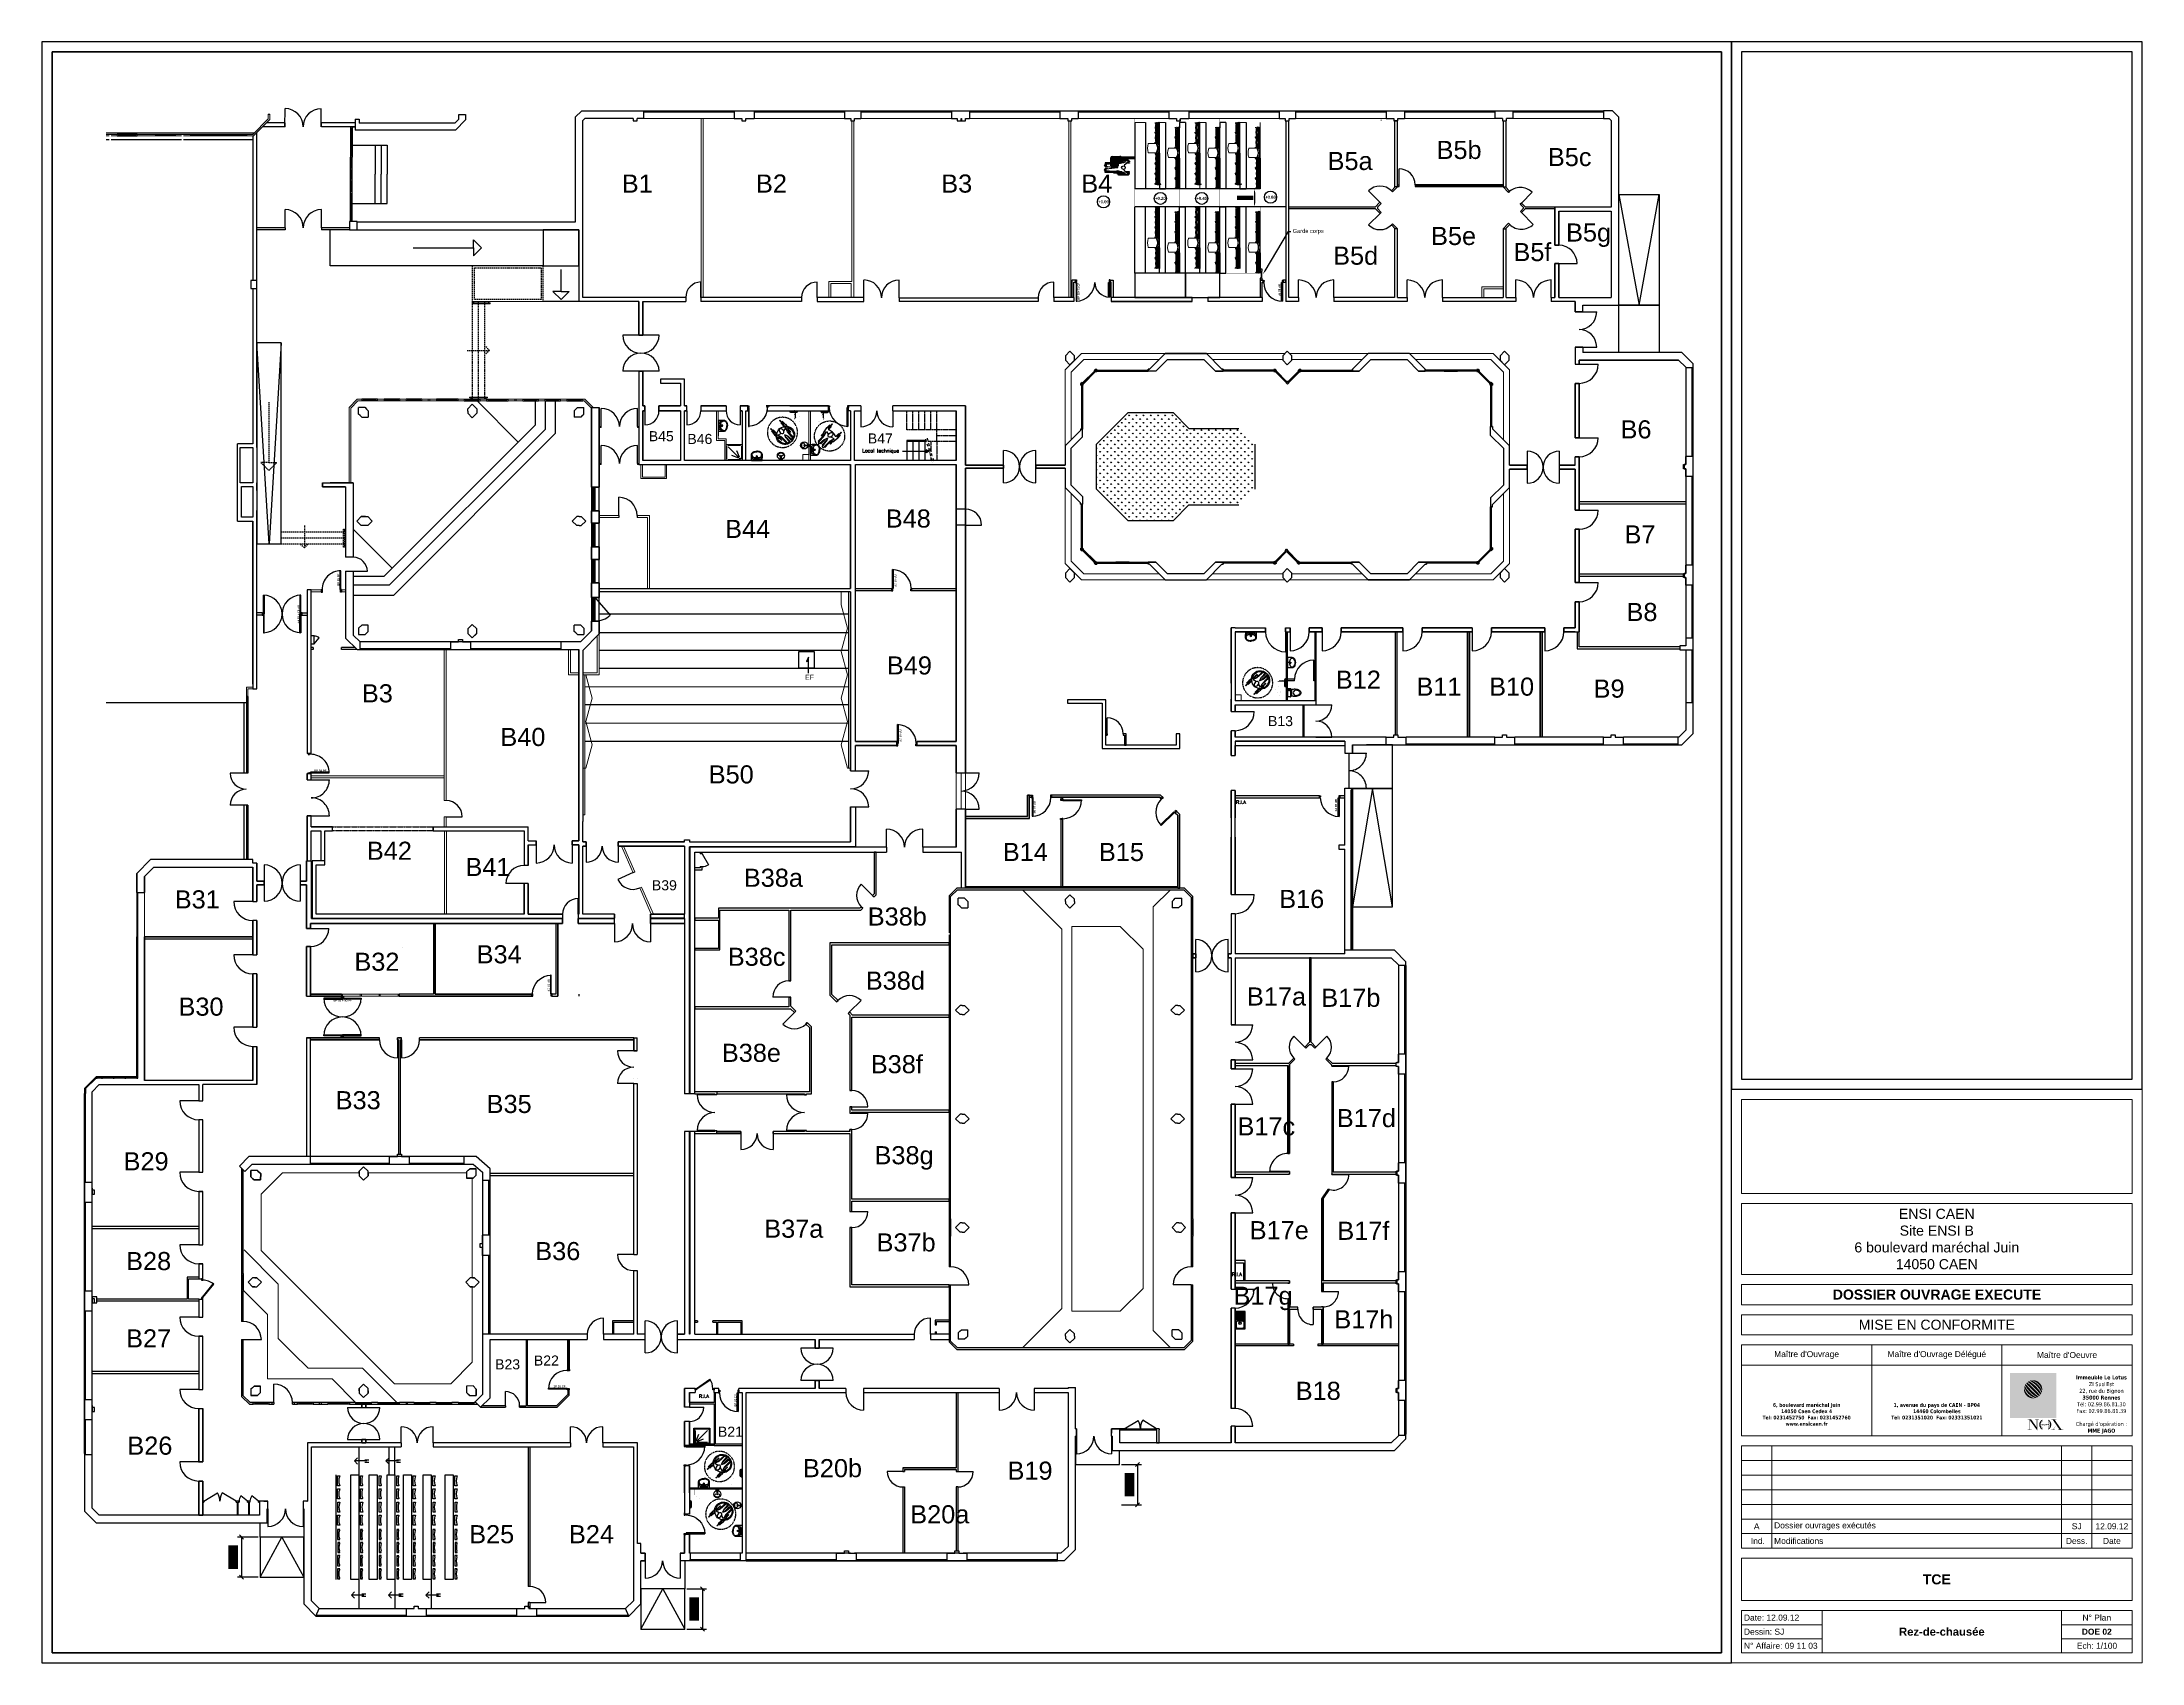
# Paper-space layout 'DOE 02' of a CAD drawing. Header units: millimetres. Extents: x -204 to 839, y 46 to 851.
# The model-space entities are those that its viewports show. They can reach past a viewport. Long polylines and large blocks are cut down to what shows.
import ezdxf
from ezdxf import colors
from ezdxf.entities.mleader import LeaderData, LeaderLine
from ezdxf.enums import TextEntityAlignment as Align
from ezdxf.math import Vec2, Vec3

# ---------------------------------------------------------------- set-up
doc = ezdxf.new("R2010")
doc.units = ezdxf.units.MM
for name, pattern in [('CACHE', [9.525, 6.35, -3.175]), ('CACHE2', [4.7625, 3.175, -1.5875]), ('GESTRICHELT', [0.9, 0.7, -0.2]), ('STRICHPUNKT', [25.4, 12.7, -6.35, 0, -6.35])]:
    doc.linetypes.add(name, pattern=pattern)
for name, color, linetype, lineweight in [('00 ASTEC - CARTOUCHE', 7, 'Continuous', 5), ('ASTEC - AMENAGEMENT', 1, 'Continuous', 5), ('ASTEC - POSE BP CF', 104, 'Continuous', 30), ('ASTEC - POSE BP PF', 30, 'Continuous', 30), ('NUMEROTATION', 172, 'Continuous', 30), ('Standard', 8, 'Continuous', 25)]:
    doc.layers.add(name, color=color, linetype=linetype, lineweight=lineweight)
doc.layers.add('02 ASTEC - FENETRE PRESENTATION', color=1, linetype='Continuous', plot=False)
doc.layers.add('ASTEC - FENETRE', color=1, linetype='Continuous', plot=False)
for name, color, linetype in [('10 ASTEC - COTATIONS', 7, 'Continuous'), ('15 ASTEC - TXT - TYPE BP', 7, 'Continuous'), ('ASTEC - AMENAGEMENT INFIRMERIE', 7, 'Continuous'), ('ASTEC - CARTOUCHE', 7, 'Continuous'), ('ASTEC - DEMOLITION CLOISONS', 142, 'Continuous'), ('ASTEC - MURS', 7, 'Continuous'), ('BA CLOISON', 8, 'Continuous'), ('BA EQUIP MOBILIER', 8, 'Continuous'), ('BA ESCALIER', 8, 'Continuous'), ('BA ESCALIER CACHE', 8, 'CACHE'), ('BA FENETRE', 8, 'Continuous'), ('BA MOBILIER DIVERS', 8, 'Continuous'), ('BA MURS', 8, 'Continuous'), ('BA MURS POUTRE', 8, 'CACHE'), ('BA PORTES', 8, 'Continuous'), ('BA TEXTE BATIMENT', 8, 'Continuous'), ('BA_ESCALIER', 8, 'Continuous'), ('CF EQUIPEMENTS', 8, 'Continuous'), ('TB_120', 8, 'Continuous')]:
    doc.layers.add(name, color=color, linetype=linetype)
doc.styles.add('ASTEC', font='arial.ttf')
doc.styles.add('ROMANT', font='ROMANT.SHX')
doc.styles.get("Standard").update_dxf_attribs({"font": 'arial.ttf'})
doc.dimstyles.new('COTES - 1-100', dxfattribs={"dimscale": 0.001, "dimtxt": 400, "dimasz": 200, "dimexe": 200, "dimexo": 100, "dimgap": 200, "dimtad": 1, "dimtoh": 1, "dimzin": 0, "dimdsep": 46, "dimtxsty": 'Standard', "dimblk1": 'OBLIQUE', "dimblk2": 'OBLIQUE', "dimsah": 1, "dimcen": 0.09, "dimadec": 0, "dimazin": 0, "dimtfac": 1, "dimtdec": 4, "dimtofl": 0, "dimtmove": 0, "dimatfit": 3, "dimfxl": 1, "dimtfill": 2, "dimtfillclr": 9, "dimtolj": 1, "dimtzin": 0, "dimarcsym": 0})
doc.dimstyles.new('ISO-25', dxfattribs={"dimtxt": 2.5, "dimasz": 2.5, "dimexe": 1.25, "dimexo": 0.625, "dimtad": 1, "dimtxsty": 'Standard', "dimcen": 2.5, "dimadec": 0, "dimazin": 0, "dimtfac": 1, "dimtmove": 0, "dimatfit": 3, "dimfxl": 1, "dimarcsym": 0})
doc.dimstyles.get("Standard").update_dxf_attribs({"dimtxt": 0.18, "dimasz": 0.18, "dimexe": 0.18, "dimexo": 0.0625, "dimgap": 0.09, "dimtad": 0, "dimtih": 1, "dimtoh": 1, "dimdec": 4, "dimzin": 0, "dimdsep": 46, "dimtxsty": 'Standard', "dimcen": 0.09, "dimadec": 0, "dimazin": 0, "dimtfac": 1, "dimtdec": 4, "dimtofl": 0, "dimtmove": 0, "dimatfit": 0, "dimfxl": 1, "dimtolj": 1, "dimtzin": 0, "dimarcsym": 0})

psp = doc.layouts.new('DOE 02')

# ---------------------------------------------------------------- texts
at = {"layer": 'ASTEC - CARTOUCHE', "lineweight": 0, "attachment_point": 5, "style": 'ASTEC'}
for s, insert, char_height, width in [('{\\fArial|b1|i0|c0|p34;TCE}', (737.5, 87.5), 5, 194), ('{\\fArial|b1|i0|c238|p34;Rez-de-chausée}', (740, 61.5), 4, 119), ('{\\fArial|b1|i0|c0|p34;DOE 02}', (817, 61.5), 3, 35), ('{\\fArial|b0|i0|c238|p34;\\H0.75x;Ech: \\fArial|b0|i0|c0|p34;1/100}', (817.1, 54.5), 4, 35.25)]:
    psp.add_mtext(s, dxfattribs=dict(at, insert=insert, char_height=char_height, width=width))

msp = doc.modelspace()

# ---------------------------------------------------------------- texts
at = {"layer": 'BA TEXTE BATIMENT', "style": 'ROMANT', "oblique": 360, "width": 0.803763}
msp.add_text('Local technique', height=0.17059, dxfattribs=at).set_placement((-222558.498, 16076.559), (-222556.67, 16076.559), align=Align.FIT)
at = {"layer": 'BA TEXTE BATIMENT', "linetype": 'ByBlock', "style": 'ROMANT', "oblique": 360, "width": 0.807885}
for p, p2 in [((-222539.925, 16059.09), (-222539.433, 16059.09)), ((-222540.128, 16035.631), (-222539.636, 16035.631)), ((-222566.612, 16029.575), (-222566.12, 16029.575))]:
    msp.add_text('R.I.A', height=0.1706, dxfattribs=at).set_placement(p, p2, align=Align.FIT)
at = {"layer": 'BA_ESCALIER', "insert": (-222561.349, 16065.508), "char_height": 0.25, "width": 2.66222, "attachment_point": 1}
msp.add_mtext('EF', dxfattribs=at)
at = {"layer": 'NUMEROTATION', "attachment_point": 1}
for s, width, insert, char_height in [('B5b', 2.58775, (-222529.96, 16092.035), 0.9), ('B5c', 2.58775, (-222524.428, 16091.682), 0.9), ('B5a', 2.58775, (-222535.375, 16091.486), 0.9), ('B1', 2.58775, (-222570.449, 16090.363), 0.9), ('B2', 2.58775, (-222563.78, 16090.363), 0.9), ('B3', 2.58775, (-222554.574, 16090.363), 0.9), ('B4', 2.58775, (-222547.615, 16090.363), 0.9), ('B5e', 2.58775, (-222530.235, 16087.76), 0.9), ('B5g', 2.58775, (-222523.526, 16087.932), 0.9), ('B5f', 2.58775, (-222526.142, 16086.959), 0.9), ('B5d', 2.58775, (-222535.101, 16086.78), 0.9), ('B6', 2.58775, (-222520.818, 16078.151), 0.9), ('B45', 2.58775, (-222569.11, 16077.611), 0.5), ('B46', 2.58775, (-222567.192, 16077.474), 0.5), ('B47', 2.58775, (-222558.225, 16077.499), 0.5), ('B48', 2.58775, (-222557.332, 16073.721), 0.9), ('B44', 2.58775, (-222565.316, 16073.205), 0.9), ('B7', 2.58775, (-222520.622, 16072.933), 0.9), ('B8', 2.58775, (-222520.523, 16069.076), 0.9), ('B49', 2.58775, (-222557.275, 16066.421), 0.9), ('B12', 2.58775, (-222534.968, 16065.714), 0.9), ('B3', 2.58775, (-222583.365, 16065.036), 0.9), ('B11', 2.58775, (-222530.961, 16065.368), 0.9), ('B10', 2.58775, (-222527.35, 16065.368), 0.9), ('B9', 2.58775, (-222522.156, 16065.269), 0.9), ('B13', 2.58775, (-222538.338, 16063.456), 0.5), ('B40', 2.58775, (-222576.483, 16062.867), 0.9), ('B50', 2.58775, (-222566.13, 16061.008), 0.9), ('B42', 2.58775, (-222583.117, 16057.213), 0.9), ('B14', 2.58775, (-222551.514, 16057.153), 0.9), ('B15', 2.58775, (-222546.739, 16057.153), 0.9), ('B41', 2.58775, (-222578.219, 16056.408), 0.9), ('B38a', 2.58775, (-222564.384, 16055.872), 0.9), ('B39', 2.58775, (-222568.955, 16055.299), 0.5), ('B31', 2.58775, (-222592.664, 16054.797), 0.9), ('B16', 2.58775, (-222537.78, 16054.821), 0.9), ('B38b', 2.58775, (-222558.228, 16053.947), 0.9), ('B34', 2.58775, (-222577.662, 16052.07), 0.9), ('B38c', 2.58775, (-222565.182, 16051.946), 0.9), ('B32', 2.58775, (-222583.737, 16051.698), 0.9), ('B38d', 2.58775, (-222558.325, 16050.761), 0.9), ('B17a', 3.47077, (-222539.382, 16049.973), 0.9), ('B17b', 2.58775, (-222535.688, 16049.908), 0.9), ('B30', 2.58775, (-222592.478, 16049.468), 0.9), ('B38e', 2.58775, (-222565.477, 16047.173), 0.9), ('B38f', 2.58775, (-222558.077, 16046.61), 0.9), ('B33', 2.58775, (-222584.667, 16044.82), 0.9), ('B35', 2.58775, (-222577.166, 16044.634), 0.9), ('B17d', 2.58775, (-222534.919, 16043.932), 0.9), ('B17c', 2.58775, (-222539.854, 16043.52), 0.9), ('B38g', 2.58775, (-222557.891, 16042.086), 0.9), ('B29', 2.58775, (-222595.206, 16041.784), 0.9), ('B37a', 2.58775, (-222563.369, 16038.436), 0.9), ('B17f', 2.58775, (-222534.891, 16038.332), 0.9), ('B17e', 2.58775, (-222539.247, 16038.362), 0.9), ('B36', 2.58775, (-222574.748, 16037.323), 0.9), ('B37b', 2.58775, (-222557.789, 16037.754), 0.9), ('B28', 2.58775, (-222595.082, 16036.827), 0.9), ('B17g', 2.58775, (-222540.052, 16035.105), 0.9), ('B17h', 2.58775, (-222535.04, 16033.934), 0.9), ('B27', 2.58775, (-222595.082, 16032.985), 0.9), ('B22', 2.58775, (-222574.819, 16031.685), 0.5), ('B23', 2.58775, (-222576.746, 16031.497), 0.5), ('B18', 2.58775, (-222536.96, 16030.38), 0.9), ('B21', 2.58775, (-222565.673, 16028.15), 0.5), ('B26', 2.58775, (-222595.02, 16027.656), 0.9), ('B20b', 2.58775, (-222561.447, 16026.538), 0.9), ('B19', 2.58775, (-222551.281, 16026.414), 0.9), ('B20a', 2.58775, (-222556.116, 16024.246), 0.9), ('B25', 2.58775, (-222578.033, 16023.257), 0.9), ('B24', 2.58775, (-222573.074, 16023.257), 0.9)]:
    msp.add_mtext_dynamic_manual_height_columns(s, width=width, gutter_width=12.5, heights=[0], dxfattribs=dict(at, insert=insert, char_height=char_height))
at = {"layer": 'Standard', "char_height": 0.15, "width": 2.79604, "attachment_point": 5}
for s, insert in [('{\\fArial|b1|i0|c0|p34;+0.00}', (-222546.511, 16089.005)), ('{\\fArial|b1|i0|c0|p34;+0.20}', (-222543.687, 16089.177)), ('{\\fArial|b1|i0|c0|p34;+0.40}', (-222541.633, 16089.177)), ('{\\fArial|b1|i0|c0|p34;+0.60}', (-222538.216, 16089.234))]:
    msp.add_mtext(s, dxfattribs=dict(at, insert=insert))

# ---------------------------------------------------------------- blocks, each defined once
blk = doc.blocks.new('ASTEC 3.0')
h = blk.add_hatch(color=1)
h.dxf.hatch_style = 1
h.set_gradient(color1=(255, 127, 0), color2=(255, 191, 0), rotation=45, tint=1, name='INVHEMISPHERICAL')
h.paths.add_polyline_path([(10.8, 22.6, -0.291318), (16, 17.4, 0.040489), (16.1, 18.2, 0.463423)])
h.paths.add_polyline_path([(10.5, 22.6, 0.03784), (9.9, 22.4, -0.15934), (15.8, 16.4, 0.035206), (16, 17.1, 0.238986)])
h.paths.add_polyline_path([(9.5, 22.2, 0.038684), (8.9, 21.8, -0.065112), (15.2, 15.5, 0.039719), (15.6, 16.1, 0.130616)])
h.paths.add_polyline_path([(8.6, 21.6, 0.036065), (8.1, 21.1, 0.033319), (14.5, 14.7, 0.035845), (15, 15.2, 0.033319)])
h.paths.add_polyline_path([(7.9, 20.8, 0.038684), (7.5, 20.2, 0.130616), (13.6, 14.1, 0.039719), (14.2, 14.5, -0.065112)])
h.paths.add_polyline_path([(7.4, 19.9, 0.03784), (7.2, 19.2, 0.238986), (12.7, 13.8, 0.035206), (13.3, 14, -0.15934)])
h.paths.add_polyline_path([(7.1, 18.9, 0.041284), (7, 18.2, 0.462458), (12.3, 13.7, -0.291318)])
at = {"true_color": 0xffffff}
h = blk.add_hatch(color=7, dxfattribs=at)
h.dxf.hatch_style = 1
h.paths.add_polyline_path([(4.4, 10.3), (3.6, 8.9), (5.1, 8.9)], flags=16)
h.paths.add_polyline_path([(4.2, 11), (2.5, 7.6), (3, 7.6), (3.4, 8.5), (5.3, 8.5), (5.7, 7.6), (6.2, 7.6), (4.6, 11)])
edge = h.paths.add_edge_path()
edge.add_line((19.3, 8.7), (19.7, 8.4))
edge.add_spline(control_points=[(19.7, 8.4), (19.7, 8.4), (19.7, 8.4), (19.6, 8.3), (19.6, 8.3), (19.6, 8.2), (19.5, 8.2), (19.5, 8.1), (19.5, 8.1), (19.4, 8), (19.4, 8), (19.3, 7.9), (19.3, 7.9), (19.2, 7.8), (19.2, 7.8), (19.2, 7.8), (19.2, 7.8), (19.1, 7.8), (19.1, 7.7), (19.1, 7.7), (19.1, 7.7), (19, 7.7), (19, 7.6), (18.9, 7.6), (18.8, 7.6), (18.7, 7.5), (18.6, 7.5), (18.5, 7.5), (18.5, 7.5), (18.4, 7.4), (18.3, 7.4), (18.2, 7.4), (18.2, 7.4), (18.1, 7.4), (18.1, 7.4), (18, 7.4), (18, 7.4), (18, 7.4), (17.9, 7.4), (17.8, 7.5), (17.7, 7.5), (17.6, 7.5), (17.5, 7.5), (17.5, 7.6), (17.4, 7.6), (17.4, 7.6), (17.4, 7.6), (17.4, 7.6), (17.4, 7.6), (17.3, 7.6), (17.2, 7.7), (17.1, 7.7), (17.1, 7.7), (17, 7.8), (16.9, 7.8), (16.8, 7.9), (16.8, 8), (16.7, 8), (16.7, 8.1), (16.7, 8.1), (16.7, 8.1), (16.6, 8.1), (16.6, 8.2), (16.6, 8.2), (16.6, 8.2), (16.6, 8.2), (16.6, 8.2), (16.6, 8.3), (16.5, 8.3), (16.5, 8.4), (16.4, 8.5), (16.4, 8.6), (16.4, 8.7), (16.3, 8.9), (16.3, 8.9), (16.3, 9.1), (16.3, 9.2), (16.3, 9.3), (16.3, 9.3), (16.3, 9.4), (16.3, 9.4), (16.3, 9.5), (16.3, 9.5), (16.3, 9.6), (16.3, 9.6), (16.4, 9.8), (16.4, 9.8), (16.4, 10), (16.5, 10), (16.5, 10.1), (16.5, 10.2), (16.6, 10.3), (16.6, 10.3), (16.7, 10.4), (16.7, 10.4), (16.7, 10.5), (16.7, 10.5), (16.8, 10.5), (16.8, 10.5), (16.8, 10.6), (16.8, 10.6), (16.8, 10.6), (16.9, 10.6), (16.9, 10.7), (17, 10.7), (17.1, 10.8), (17.1, 10.8), (17.3, 10.9), (17.3, 10.9), (17.5, 11), (17.5, 11), (17.7, 11), (17.8, 11.1), (17.9, 11.1), (17.9, 11.1), (18, 11.1), (18.1, 11.1), (18.1, 11.1), (18.1, 11.1), (18.1, 11.1), (18.2, 11.1), (18.2, 11.1), (18.2, 11.1), (18.3, 11.1), (18.3, 11.1), (18.5, 11.1), (18.5, 11), (18.6, 11), (18.6, 11), (18.7, 11), (18.7, 11), (18.7, 11), (18.8, 11), (18.8, 11), (18.8, 11), (18.8, 11), (18.8, 10.9), (18.9, 10.9), (18.9, 10.9), (19, 10.8), (19.1, 10.8), (19.1, 10.7), (19.2, 10.7), (19.2, 10.7), (19.3, 10.6), (19.3, 10.6), (19.3, 10.6), (19.3, 10.6), (19.3, 10.6), (19.4, 10.6), (19.4, 10.5), (19.4, 10.5), (19.4, 10.4), (19.5, 10.4), (19.5, 10.3), (19.6, 10.3), (19.6, 10.3), (19.6, 10.2)], knot_values=[0, 0, 0, 0, 20.938137, 20.938137, 43.893656, 43.893656, 66.849175, 66.849175, 89.804695, 89.804695, 112.760214, 112.760214, 135.715734, 135.715734, 147.506755, 147.506755, 159.297776, 159.297776, 168.904904, 168.904904, 178.062961, 178.062961, 207.230243, 207.230243, 236.397525, 236.397525, 265.564807, 265.564807, 294.732089, 294.732089, 323.899371, 323.899371, 338.483012, 338.483012, 353.066653, 353.066653, 365.95303, 365.95303, 389.082084, 389.082084, 427.872183, 427.872183, 457.704465, 457.704465, 472.620606, 472.620606, 480.078677, 480.078677, 487.536747, 487.536747, 518.807746, 518.807746, 550.078745, 550.078745, 581.349743, 581.349743, 612.620742, 612.620742, 630.989871, 630.989871, 640.174435, 640.174435, 644.766717, 644.766717, 649.358999, 649.358999, 658.224602, 658.224602, 689.338975, 689.338975, 720.453347, 720.453347, 760.184744, 760.184744, 799.916141, 799.916141, 839.647538, 839.647538, 864.274121, 864.274121, 876.587413, 876.587413, 888.900705, 888.900705, 925.276918, 925.276918, 961.653132, 961.653132, 998.029346, 998.029346, 1022.902953, 1022.902953, 1047.776561, 1047.776561, 1072.650168, 1072.650168, 1085.086972, 1085.086972, 1091.305374, 1091.305374, 1097.523775, 1097.523775, 1111.62792, 1111.62792, 1143.938448, 1143.938448, 1176.248977, 1176.248977, 1215.416766, 1215.416766, 1254.584556, 1254.584556, 1293.752345, 1293.752345, 1322.884098, 1322.884098, 1337.449975, 1337.449975, 1344.732913, 1344.732913, 1352.015851, 1352.015851, 1364.791329, 1364.791329, 1393.88422, 1393.88422, 1422.97711, 1422.97711, 1441.924401, 1441.924401, 1451.398046, 1451.398046, 1456.134868, 1456.134868, 1460.871691, 1460.871691, 1466.775891, 1466.775891, 1493.614892, 1493.614892, 1520.453894, 1520.453894, 1547.292895, 1547.292895, 1560.712396, 1560.712396, 1567.422146, 1567.422146, 1574.131897, 1574.131897, 1586.490079, 1586.490079, 1610.979494, 1610.979494, 1635.468909, 1635.468909, 1659.958324, 1659.958324, 1659.958324, 1659.958324], degree=3, periodic=0)
edge.add_line((19.6, 10.2), (19.2, 10))
edge.add_spline(control_points=[(19.2, 10), (19.2, 10.1), (19, 10.3), (18.6, 10.6), (17.9, 10.7), (17.1, 10.4), (16.7, 9.4), (16.8, 8.5), (17.5, 8), (18.2, 7.8), (18.9, 8), (19.2, 8.5), (19.3, 8.7)], knot_values=[0, 0, 0, 0, 86.140049, 199.909377, 314.468707, 563.176938, 777.879128, 1012.186392, 1175.517476, 1308.127615, 1500.784042, 1659.958324, 1659.958324, 1659.958324, 1659.958324], degree=3, periodic=0)
h.paths.add_polyline_path([(16, 8), (16, 7.6), (13.1, 7.6), (13.1, 11), (15.8, 11), (15.8, 10.6), (13.6, 10.6), (13.6, 9.6), (15, 9.6), (15, 9.2), (13.6, 9.2), (13.6, 8)])
h.paths.add_polyline_path([(13, 11), (13, 10.6), (11.5, 10.6), (11.5, 7.6), (11.1, 7.6), (11.1, 10.6), (9.7, 10.6), (9.7, 11)])
edge = h.paths.add_edge_path()
edge.add_line((9.3, 10.1), (9.5, 10.5))
edge.add_spline(control_points=[(9.5, 10.5), (9.5, 10.5), (9.5, 10.5), (9.4, 10.6), (9.3, 10.6), (9.3, 10.7), (9.2, 10.7), (9.1, 10.8), (9.1, 10.8), (9.1, 10.8), (9.1, 10.8), (9.1, 10.8), (9.1, 10.8), (9.1, 10.8), (9, 10.8), (9, 10.9), (8.9, 10.9), (8.9, 10.9), (8.8, 10.9), (8.8, 10.9), (8.7, 11), (8.7, 11), (8.7, 11), (8.6, 11), (8.6, 11), (8.6, 11), (8.5, 11), (8.5, 11), (8.4, 11.1), (8.3, 11.1), (8.2, 11.1), (8, 11.1), (8, 11.1), (7.8, 11.1), (7.8, 11.1), (7.7, 11.1), (7.6, 11.1), (7.6, 11.1), (7.6, 11.1), (7.6, 11.1), (7.6, 11.1), (7.5, 11.1), (7.5, 11.1), (7.5, 11.1), (7.5, 11.1), (7.5, 11.1), (7.5, 11), (7.4, 11), (7.4, 11), (7.3, 11), (7.3, 11), (7.2, 11), (7.2, 10.9), (7.1, 10.9), (7, 10.9), (7, 10.9), (7, 10.9), (7, 10.8), (7, 10.8), (6.9, 10.8), (6.9, 10.8), (6.9, 10.8), (6.9, 10.8), (6.8, 10.7), (6.8, 10.7), (6.8, 10.7), (6.7, 10.6), (6.7, 10.6), (6.7, 10.6), (6.7, 10.5), (6.7, 10.5), (6.7, 10.5), (6.6, 10.5), (6.6, 10.5), (6.6, 10.4), (6.6, 10.4), (6.6, 10.4), (6.6, 10.4), (6.6, 10.3), (6.6, 10.3), (6.6, 10.2), (6.6, 10.2), (6.6, 10.1), (6.6, 10.1), (6.6, 10), (6.6, 10), (6.6, 10), (6.6, 9.9), (6.6, 9.9), (6.6, 9.8), (6.6, 9.8), (6.6, 9.8), (6.7, 9.8), (6.7, 9.8), (6.7, 9.8), (6.7, 9.7), (6.7, 9.7), (6.7, 9.7), (6.7, 9.7), (6.7, 9.7), (6.7, 9.6), (6.8, 9.6), (6.8, 9.6), (6.8, 9.5), (6.8, 9.5), (6.9, 9.5), (6.9, 9.5), (6.9, 9.4), (7, 9.4), (7, 9.4), (7, 9.4), (7.1, 9.4), (7.1, 9.4), (7.1, 9.3), (7.2, 9.3), (7.2, 9.3), (7.2, 9.3), (7.3, 9.3), (7.3, 9.3), (7.3, 9.3), (7.3, 9.3), (7.3, 9.3), (7.3, 9.3), (7.3, 9.3), (7.3, 9.3), (7.4, 9.3), (7.4, 9.3), (7.5, 9.2), (7.5, 9.2), (7.6, 9.2), (7.6, 9.2), (7.7, 9.2), (7.8, 9.2), (7.9, 9.2), (7.9, 9.2), (8, 9.2), (8, 9.2), (8.1, 9.2), (8.1, 9.2), (8.1, 9.2), (8.2, 9.2), (8.2, 9.2), (8.3, 9.2), (8.3, 9.2), (8.4, 9.2), (8.4, 9.2), (8.5, 9.2), (8.5, 9.2), (8.5, 9.2), (8.5, 9.2), (8.5, 9.2), (8.5, 9.2), (8.5, 9.2), (8.5, 9.2), (8.5, 9.2), (8.5, 9.2), (8.5, 9.2), (8.6, 9.2), (8.6, 9.2), (8.6, 9.2), (8.6, 9.2), (8.6, 9.1), (8.6, 9.1), (8.7, 9.1), (8.7, 9.1), (8.7, 9.1), (8.8, 9.1), (8.8, 9.1), (8.8, 9.1), (8.8, 9.1), (8.9, 9.1), (8.9, 9.1), (8.9, 9.1), (8.9, 9), (8.9, 9), (8.9, 9), (8.9, 9), (9, 9), (9, 9), (9, 9), (9, 9), (9.1, 9), (9.1, 9), (9.1, 8.9), (9.1, 8.9), (9.1, 8.9), (9.1, 8.9), (9.1, 8.9), (9.1, 8.9), (9.1, 8.9), (9.1, 8.9), (9.1, 8.9), (9.1, 8.9), (9.1, 8.9), (9.1, 8.9), (9.2, 8.9), (9.2, 8.9), (9.2, 8.9), (9.2, 8.8), (9.2, 8.8), (9.2, 8.8), (9.2, 8.8), (9.2, 8.8), (9.2, 8.8), (9.2, 8.8), (9.2, 8.8), (9.2, 8.8), (9.2, 8.7), (9.3, 8.7), (9.3, 8.7), (9.3, 8.7), (9.3, 8.6), (9.3, 8.6), (9.3, 8.6), (9.3, 8.6), (9.3, 8.6), (9.3, 8.6), (9.3, 8.6), (9.3, 8.6), (9.3, 8.5), (9.3, 8.5), (9.3, 8.5), (9.3, 8.5), (9.3, 8.4), (9.3, 8.4), (9.3, 8.4), (9.3, 8.4), (9.3, 8.4), (9.2, 8.4), (9.2, 8.4), (9.2, 8.4), (9.2, 8.4), (9.2, 8.4), (9.2, 8.3), (9.2, 8.3), (9.2, 8.3), (9.2, 8.3), (9.1, 8.2), (9.1, 8.2), (9.1, 8.2), (9.1, 8.2), (9.1, 8.2), (9.1, 8.2), (9.1, 8.2), (9.1, 8.2), (9, 8.2), (9, 8.2), (9, 8.1), (9, 8.1), (9, 8.1), (8.9, 8.1), (8.9, 8.1), (8.9, 8), (8.8, 8), (8.8, 8), (8.8, 8), (8.8, 8), (8.8, 8), (8.8, 8), (8.7, 8), (8.7, 8), (8.7, 8), (8.7, 8), (8.7, 8), (8.7, 8), (8.7, 8), (8.7, 8), (8.7, 8), (8.7, 8), (8.7, 8), (8.6, 8), (8.6, 8), (8.6, 8), (8.5, 7.9), (8.5, 7.9), (8.4, 7.9), (8.4, 7.9), (8.4, 7.9), (8.4, 7.9), (8.4, 7.9), (8.4, 7.9), (8.4, 7.9), (8.4, 7.9), (8.3, 7.9), (8.3, 7.9), (8.3, 7.9), (8.3, 7.9), (8.2, 7.9), (8.1, 7.9), (8, 7.9), (7.9, 7.9), (7.9, 7.9), (7.8, 8), (7.8, 8), (7.8, 8), (7.8, 8), (7.8, 8), (7.7, 8), (7.7, 8), (7.7, 8), (7.6, 8), (7.5, 8), (7.5, 8), (7.5, 8), (7.5, 8), (7.4, 8), (7.4, 8), (7.4, 8.1), (7.4, 8.1), (7.3, 8.1), (7.3, 8.1), (7.2, 8.1), (7.2, 8.1), (7.1, 8.2), (7.1, 8.2), (7.1, 8.2), (7.1, 8.2), (7.1, 8.2), (7.1, 8.2), (7.1, 8.2), (7.1, 8.2), (7, 8.2), (7, 8.2), (6.9, 8.3), (6.9, 8.3), (6.8, 8.4), (6.8, 8.4), (6.7, 8.4), (6.7, 8.4), (6.7, 8.4)], knot_values=[0, 0, 0, 0, 32.460266, 32.460266, 64.920531, 64.920531, 97.380797, 97.380797, 103.587676, 103.587676, 109.949101, 109.949101, 116.310525, 116.310525, 129.033374, 129.033374, 154.479073, 154.479073, 175.922878, 175.922878, 196.39769, 196.39769, 205.183655, 205.183655, 213.96962, 213.96962, 231.541551, 231.541551, 266.685413, 266.685413, 307.335264, 307.335264, 347.985115, 347.985115, 388.634966, 388.634966, 400.336164, 400.336164, 409.181314, 409.181314, 414.83101, 414.83101, 419.436881, 419.436881, 424.042751, 424.042751, 433.254493, 433.254493, 451.677977, 451.677977, 470.101461, 470.101461, 488.524944, 488.524944, 506.948428, 506.948428, 510.965977, 510.965977, 514.983525, 514.983525, 523.018622, 523.018622, 534.474378, 534.474378, 545.930134, 545.930134, 555.534539, 555.534539, 565.138943, 565.138943, 569.090609, 569.090609, 573.168397, 573.168397, 574.945026, 574.945026, 579.838892, 579.838892, 589.629071, 589.629071, 599.41925, 599.41925, 609.209429, 609.209429, 618.999608, 618.999608, 628.789787, 628.789787, 638.579966, 638.579966, 641.885741, 641.885741, 644.814035, 644.814035, 646.992254, 646.992254, 649.170473, 649.170473, 653.526911, 653.526911, 661.850379, 661.850379, 670.173846, 670.173846, 678.497314, 678.497314, 686.820781, 686.820781, 695.144249, 695.144249, 703.467716, 703.467716, 716.371478, 716.371478, 729.275239, 729.275239, 742.179, 742.179, 746.049508, 746.049508, 749.169465, 749.169465, 752.289423, 752.289423, 758.529339, 758.529339, 771.00917, 771.00917, 795.968833, 795.968833, 820.928496, 820.928496, 845.888158, 845.888158, 870.847821, 870.847821, 895.807484, 895.807484, 911.816137, 911.816137, 927.82479, 927.82479, 955.535838, 955.535838, 983.246886, 983.246886, 1010.957933, 1010.957933, 1018.684232, 1018.684232, 1024.55513, 1024.55513, 1030.593962, 1030.593962, 1033.215994, 1033.215994, 1035.838025, 1035.838025, 1041.082088, 1041.082088, 1051.570214, 1051.570214, 1072.546465, 1072.546465, 1093.522716, 1093.522716, 1114.498968, 1114.498968, 1127.372783, 1127.372783, 1131.67246, 1131.67246, 1134.537863, 1134.537863, 1143.326959, 1143.326959, 1160.90515, 1160.90515, 1178.483341, 1178.483341, 1196.061532, 1196.061532, 1213.639723, 1213.639723, 1219.417592, 1219.417592, 1224.394713, 1224.394713, 1228.715554, 1228.715554, 1233.036396, 1233.036396, 1241.678078, 1241.678078, 1258.961443, 1258.961443, 1276.244808, 1276.244808, 1300.714289, 1300.714289, 1308.944265, 1308.944265, 1315.657534, 1315.657534, 1322.370803, 1322.370803, 1335.79734, 1335.79734, 1362.650415, 1362.650415, 1389.50349, 1389.50349, 1401.665933, 1401.665933, 1410.655026, 1410.655026, 1419.644118, 1419.644118, 1437.622304, 1437.622304, 1462.423634, 1462.423634, 1487.224964, 1487.224964, 1496.041963, 1496.041963, 1502.445767, 1502.445767, 1508.849572, 1508.849572, 1521.657182, 1521.657182, 1543.216956, 1543.216956, 1564.776729, 1564.776729, 1586.336502, 1586.336502, 1607.896276, 1607.896276, 1616.512799, 1616.512799, 1621.264579, 1621.264579, 1628.864009, 1628.864009, 1636.463439, 1636.463439, 1651.662299, 1651.662299, 1682.060019, 1682.060019, 1712.457738, 1712.457738, 1742.855458, 1742.855458, 1751.339055, 1751.339055, 1757.590501, 1757.590501, 1761.582784, 1761.582784, 1764.887168, 1764.887168, 1768.191552, 1768.191552, 1774.800321, 1774.800321, 1788.017857, 1788.017857, 1810.457712, 1810.457712, 1832.897567, 1832.897567, 1855.337423, 1855.337423, 1862.459058, 1862.459058, 1865.802908, 1865.802908, 1871.340737, 1871.340737, 1876.878565, 1876.878565, 1887.954223, 1887.954223, 1910.105538, 1910.105538, 1956.297943, 1956.297943, 2002.490347, 2002.490347, 2022.611252, 2022.611252, 2031.72012, 2031.72012, 2040.828988, 2040.828988, 2059.046724, 2059.046724, 2095.482196, 2095.482196, 2125.058653, 2125.058653, 2134.606199, 2134.606199, 2144.153744, 2144.153744, 2163.248835, 2163.248835, 2201.439017, 2201.439017, 2223.121356, 2223.121356, 2232.88222, 2232.88222, 2238.974087, 2238.974087, 2245.065954, 2245.065954, 2257.249689, 2257.249689, 2281.617157, 2281.617157, 2322.124253, 2322.124253, 2362.631349, 2362.631349, 2370.202053, 2370.202053, 2370.202053, 2370.202053], degree=3, periodic=0)
edge.add_line((6.7, 8.4), (6.4, 8.1))
edge.add_spline(control_points=[(6.4, 8.1), (6.6, 8), (6.9, 7.8), (7.3, 7.6), (7.8, 7.5), (8.3, 7.5), (8.9, 7.5), (9.4, 7.8), (9.7, 8.2), (9.8, 8.7), (9.6, 9), (9.4, 9.3), (9, 9.5), (8.6, 9.7), (8, 9.6), (7.5, 9.7), (7, 9.9), (7, 10.3), (7.3, 10.5), (7.6, 10.6), (8.1, 10.6), (8.5, 10.6), (8.9, 10.4), (9.1, 10.2), (9.3, 10.1)], knot_values=[0, 0, 0, 0, 134.446843, 236.835077, 342.544411, 504.142259, 607.056983, 748.621141, 873.87272, 964.193011, 1059.093468, 1143.411545, 1237.103272, 1338.957256, 1466.335655, 1622.776911, 1724.232985, 1796.143242, 1861.050902, 1953.398106, 2061.930055, 2170.479506, 2263.819714, 2370.202053, 2370.202053, 2370.202053, 2370.202053], degree=3, periodic=0)
edge = h.paths.add_edge_path(flags=17)
edge.add_line((9.7, 7.6), (9.7, 7.6))
edge.add_line((9.7, 8), (9.7, 8))
edge.add_line((9.7, 9.2), (9.7, 9.2))
edge.add_line((9.7, 9.6), (9.7, 9.6))
at = {"true_color": 0x0e5072}
h = blk.add_hatch(color=146, dxfattribs=at)
h.dxf.hatch_style = 1
h.paths.add_polyline_path([(13.4, 3), (12.5, 3), (12.5, 3.2), (14.5, 3.2), (14.5, 3), (13.6, 3), (13.6, -2.3), (9.9, 2.8), (9.9, -1.9), (10.8, -1.9), (10.8, -2.1), (8.8, -2.1), (8.8, -1.9), (9.7, -1.9), (9.7, 3), (8.8, 3), (8.8, 3.2), (10.6, 3.2), (13.4, -0.8)])
h = blk.add_hatch(color=146, dxfattribs=at)
h.dxf.hatch_style = 1
edge = h.paths.add_edge_path()
edge.add_ellipse((17.6, 0.6), major_axis=(0, -3.35), ratio=0.683682, start_angle=40.6327, end_angle=139.3673)
edge.add_ellipse((17.6, 0.6), major_axis=(3.01, 0), ratio=0.973419, start_angle=299.7293, end_angle=420.2707, ccw=False)
edge = h.paths.add_edge_path()
edge.add_ellipse((17.6, 0.6), major_axis=(3.01, 0), ratio=0.973419, start_angle=119.7293, end_angle=240.2707, ccw=False)
edge.add_ellipse((17.6, 0.6), major_axis=(0, -3.35), ratio=0.683682, start_angle=-139.3673, end_angle=-40.6327)
h = blk.add_hatch(color=146, dxfattribs=at)
h.dxf.hatch_style = 1
h.paths.add_polyline_path([(20.6, -2.1), (22.4, -2.1), (22.4, -1.9), (21.6, -1.9), (23.1, 0.4), (24.7, -1.9), (24, -1.9), (24, -2.1), (26.5, -2.1), (26.5, -1.9), (25.7, -1.9), (23.6, 1.1), (26.4, 5.2), (23.6, 1.1), (22.3, 3), (23.1, 3), (23.1, 3.2), (20.6, 3.2), (20.6, 3), (21.3, 3), (23.1, 0.4), (21.4, -1.9), (20.6, -1.9)])
at = {"layer": 'ASTEC - CARTOUCHE', "true_color": 0x0e5072}
h = blk.add_hatch(color=146, dxfattribs=at)
h.dxf.hatch_style = 1
h.paths.add_polyline_path([(0, 26.2), (23.1, 26.2), (23.1, 3.9), (0, 3.9)])
at = {"insert": (17.5, 0.5), "char_height": 0.66, "width": 4.087, "attachment_point": 5}
blk.add_mtext('{\\fSwis721 LtEx BT|b1|i0|c0|p34;GROUPE}', dxfattribs=at)
blk = doc.blocks.new('A$C13BA2B72')
blk.add_blockref('ASTEC 3.0', (4, -30.2))
at = {"layer": '00 ASTEC - CARTOUCHE', "lineweight": 0, "insert": (48.5, -14.5), "char_height": 2, "width": 32.333, "attachment_point": 5, "style": 'ASTEC'}
blk.add_mtext('\\pi2;{\\fTahoma|b1|i0|c0|p34;Immeuble Le Lotus\\fTahoma|b0|i0|c0|p34;\\PZI Sud Est\\P22, rue du Bignon\\P\\fTahoma|b1|i0|c0|p34;35000 Rennes\\fTahoma|b0|i0|c0|p34;\\PTél: 02.99.86.81.30\\PFax: 02.99.86.81.39}', dxfattribs=at)
blk = doc.blocks.new('A$C21E65588')
at = {"layer": '00 ASTEC - CARTOUCHE'}
for p, q in [((69.7, 148), (69.7, 112.8)), ((134.3, 148), (134.3, 112.8)), ((20, 107.8), (20, 57)), ((164, 107.8), (164, 57)), ((179, 107.8), (179, 57)), ((5, 100.5), (199, 100.5)), ((5, 93.3), (199, 93.3)), ((5, 86), (199, 86)), ((5, 78.8), (199, 78.8)), ((5, 71.5), (199, 71.5)), ((5, 64.3), (199, 64.3)), ((45, 26), (45, 5)), ((164, 26), (164, 5)), ((45, 19), (5, 19)), ((45, 12), (5, 12)), ((199, 19), (164, 19)), ((199, 12), (164, 12))]:
    blk.add_line(p, q, dxfattribs=at)
for points in [[(204, 0), (0, 0), (0, 285), (204, 285)], [(5, 233.2), (199, 233.2), (199, 280), (5, 280)], [(5, 193), (199, 193), (199, 228.2), (5, 228.2)], [(5, 178), (199, 178), (199, 188), (5, 188)], [(5, 163), (199, 163), (199, 173), (5, 173)], [(5, 158), (199, 158), (199, 112.8), (5, 112.8)], [(5, 158), (69.7, 158), (69.7, 148), (5, 148)], [(69.7, 158), (134.3, 158), (134.3, 148), (69.7, 148)], [(134.3, 158), (199, 158), (199, 148), (134.3, 148)], [(5, 107.8), (199, 107.8), (199, 57), (5, 57)], [(5, 52), (199, 52), (199, 31), (5, 31)], [(5, 26), (199, 26), (199, 5), (5, 5)]]:
    blk.add_lwpolyline(points, close=True, dxfattribs=at)
blk.add_blockref('A$C13BA2B72', (134.3, 148))
at = {"layer": '00 ASTEC - CARTOUCHE', "lineweight": 0, "style": 'ASTEC'}
for s, insert, char_height, width, attachment_point in [('{\\fArial|b1|i0|c0|p34;DOSSIER OUVRAGE EXECUTE}', (102.1, 183), 5, 193.75, 5), ('MISE EN CONFORMITE', (102, 168), 5, 193.5, 5), ("{\\fArial|b0|i0|c238|p34;Maître d'Ouvrage}", (37.3, 153), 3, 64.667, 5), ("Maître d'Oeuvre", (166.7, 153), 3, 64.667, 5), ("\\pi2;{\\fTahoma|b0|i0|c0|p34;Chargé d'opération :\\P\\fTahoma|b1|i0|c0|p34;MME JAGO}", (182.8, 116.8), 2, 32.333, 5), ('A', (12.5, 67.9), 3, 15, 5), ('{\\fArial|b0|i0|c238|p34; }Dossier ouvrages exécutés', (20, 67.9), 3, 144, 4), ('SJ', (171.5, 67.9), 3, 15, 5), ('12.09.12', (189, 67.9), 3, 20, 5), ('{\\fArial|b0|i0|c238|p34; Ind.}', (12.5, 60.6), 3, 15, 5), ('{\\fArial|b0|i0|c238|p34; }Modifications', (20, 60.6), 3, 144, 4), ('{\\fArial|b0|i0|c238|p34;Dess.}', (171.5, 60.6), 3, 15, 5), ('{\\fArial|b0|i0|c238|p34;Date}', (189, 60.6), 3, 20, 5), ('{\\fArial|b1|i0|c0|p34;TCE}', (102, 41.5), 5, 194, 5), ('{\\fArial|b0|i0|c161|p34; \\fArial|b0|i0|c238|p34;Date: }12.09.12', (5, 22.5), 3, 40, 4), ('N° Plan', (181.5, 22.5), 3, 35, 5), ('{\\fArial|b0|i0|c161|p34; \\fArial|b0|i0|c238|p34;Dessin:\\fArial|b0|i0|c161|p34; }SJ', (5, 15.5), 3, 40, 4), ('{\\fArial|b0|i0|c238|p34; N° Affaire:} 09 11 03', (5, 8.5), 3, 40, 4)]:
    blk.add_mtext(s, dxfattribs=dict(at, insert=insert, char_height=char_height, width=width, attachment_point=attachment_point))
at = {"layer": 'ASTEC - CARTOUCHE', "lineweight": 0, "style": 'ASTEC'}
for s, insert, char_height, width, attachment_point in [('ENSI CAEN\\PSite ENSI B\\P6 boulevard maréchal Juin\\P14050 CAEN', (102, 210.6), 5, 194, 5), ("{\\fArial|b0|i0|c238|p34;Maître d'Ouvrage} Délégué", (102, 153), 3, 64.667, 5), ('{\\fTahoma|b1|i0|c0|p34;6, boulevard maréchal Juin\\P14050 Caen Cedex 4\\PTel: 0231452750  Fax: 0231452760\\Pwww.ensicaen.fr}', (37.3, 129.1), 1.875, 64.667, 2), ('{\\fTahoma|b1|i0|c0|p34;1, avenue du pays de CAEN - BP04\\P14460 Colombelles\\PTel: 0231351020  Fax: 02331351021}', (102, 129.1), 1.875, 64.667, 2)]:
    blk.add_mtext(s, dxfattribs=dict(at, insert=insert, char_height=char_height, width=width, attachment_point=attachment_point))
blk = doc.blocks.new('BP PF 2x93 SA')
h = blk.add_hatch(color=256)
h.paths.add_polyline_path([(1857, 1860), (1857, 930), (1901, 930), (1901, 1860)])
h.paths.add_polyline_path([(1857, 0), (1857, 930), (1901, 930), (1901, 0)])
h.paths.add_polyline_path([(85, 1860), (85, 930), (41, 930), (41, 1860)])
h.paths.add_polyline_path([(85, 0), (85, 930), (41, 930), (41, 0)])
for p, q in [((-23, 991), (-23, 980)), ((-23, 991), (41, 991)), ((-23, 980), (-15, 980)), ((-23, 869), (-23, 880)), ((-23, 880), (-15, 880)), ((-23, 869), (41, 869)), ((-15, 980), (-15, 880)), ((31, 952), (31, 908)), ((31, 952), (36, 952)), ((31, 908), (36, 908)), ((36, 952), (41, 959)), ((36, 908), (41, 900)), ((41, 991), (41, 959)), ((41, 869), (41, 897)), ((1901, 991), (1901, 959)), ((1965, 991), (1901, 991)), ((1906, 952), (1901, 959)), ((1906, 908), (1901, 900)), ((1901, 869), (1901, 897)), ((1965, 869), (1901, 869)), ((1911, 952), (1906, 952)), ((1911, 908), (1906, 908)), ((1911, 952), (1911, 908)), ((1965, 980), (1957, 980)), ((1957, 980), (1957, 880)), ((1965, 880), (1957, 880)), ((1965, 991), (1965, 980)), ((1965, 869), (1965, 880))]:
    blk.add_line(p, q)
for points in [[(85, 1860), (85, 930), (41, 930), (41, 1860)], [(1857, 1860), (1857, 930), (1901, 930), (1901, 1860)], [(85, 0), (85, 930), (41, 930), (41, 0)], [(1857, 0), (1857, 930), (1901, 930), (1901, 0)]]:
    blk.add_lwpolyline(points, close=True)
at = {"color": 8}
for centre, start, end in [((41, 930), 0, 90), ((1901, 930), 90, 180), ((41, 930), 270, 0), ((1901, 930), 180, 270)]:
    blk.add_arc(centre, 930, start, end, dxfattribs=at)
at = {"color": 7, "insert": (1790, 935), "char_height": 100, "width": 1860, "attachment_point": 5, "rotation": 270}
blk.add_mtext('{\\fArial|b1|i0|c0|p34; BP 93 + 93 PF}', dxfattribs=at)
blk = doc.blocks.new('BP 93 SA')
blk.add_hatch(color=256).paths.add_polyline_path([(927, 0), (927, 930), (971, 930), (971, 0)])
for p, q in [((0, 1023), (0, 1012)), ((0, 1023), (56, 1023)), ((0, 1012), (8, 1012)), ((0, 930), (0, 941)), ((0, 941), (8, 941)), ((0, 930), (41, 930)), ((8, 1012), (8, 941)), ((41, 930), (41, 974)), ((41, 974), (56, 974)), ((56, 1023), (56, 974)), ((1012, 1023), (956, 1023)), ((956, 1023), (956, 974)), ((971, 974), (956, 974)), ((971, 930), (971, 974)), ((1012, 930), (971, 930)), ((1012, 1012), (1004, 1012)), ((1004, 1012), (1004, 941)), ((1012, 941), (1004, 941)), ((1012, 1023), (1012, 1012)), ((1012, 930), (1012, 941))]:
    blk.add_line(p, q)
blk.add_lwpolyline([(927, 0), (927, 930), (971, 930), (971, 0)], close=True)
blk.add_arc((971, 930), 930, 180, 270)
blk = doc.blocks.new('Barre maintien')
for p, q in [((-0.04, 0), (0, 0)), ((-0.085, -0.045), (-0.085, -0.335)), ((-0.05, -0.045), (-0.05, -0.335)), ((-0.04, -0.035), (0, -0.035)), ((-0.04, -0.345), (0, -0.345)), ((-0.04, -0.38), (0, -0.38))]:
    blk.add_line(p, q)
for centre, radius, start, end in [((-0.04, -0.045), 0.045, 90, 180), ((-0.04, -0.335), 0.045, 180, 270), ((-0.04, -0.045), 0.01, 90, 180), ((-0.04, -0.335), 0.01, 180, 270)]:
    blk.add_arc(centre, radius, start, end)
blk = doc.blocks.new('A$C620860B5')
at = {"color": 0, "const_width": 0.0381}
for points in [[(31.4, 70), (4.1, 70), (3.8, 69.9), (3.7, 69.5), (3.7, 69.1), (3.7, 43.3), (3.7, 43), (3.7, 42.8), (3.7, 42.6), (3.7, 42.3), (3.7, 42.1), (3.6, 41.8), (3.6, 41.5), (3.6, 41.3), (3.5, 41), (3.5, 40.7), (3.4, 40.4), (3.4, 40.1), (3.3, 39.8), (3.3, 39.5), (3.2, 39.2), (3.1, 38.8), (3.1, 38.5), (3, 38.2), (2.9, 37.8), (2.9, 37.5), (2.8, 37.1), (2.7, 36.8), (2.6, 36.4), (2.5, 36), (2.5, 35.6), (2.4, 35.3), (2.3, 34.9), (2.2, 34.5), (2.1, 34.1), (2, 33.7), (1.9, 33.3), (1.8, 32.9), (1.8, 32.4), (1.7, 32), (1.6, 31.6), (1.5, 31.2), (1.4, 30.7), (1.3, 30.3), (1.2, 29.8), (1.2, 29.4), (1.1, 28.9), (1, 28.5), (0.9, 28), (0.8, 27.5), (0.8, 27.1), (0.7, 26.6), (0.6, 26.1), (0.6, 25.6), (0.5, 25.1), (0.4, 24.6), (0.4, 24.1), (0.3, 23.6), (0.3, 23.1), (0.2, 22.6), (0.2, 22.1), (0.1, 21.6), (0.1, 21.1), (0.1, 20.6), (0, 20.1), (0, 19.7), (0, 19.3), (0, 18.9), (0, 18.5), (0, 18.1), (0.1, 17.7), (0.1, 17.3), (0.1, 17), (0.2, 16.6), (0.2, 16.2), (0.3, 15.8), (0.3, 15.5), (0.4, 15.1), (0.5, 14.7), (0.6, 14.4), (0.7, 14), (0.8, 13.6), (0.9, 13.3), (1, 12.9), (1.1, 12.6), (1.2, 12.2), (1.4, 11.9), (1.5, 11.6), (1.6, 11.2), (1.8, 10.9), (1.9, 10.6), (2.1, 10.2), (2.3, 9.9), (2.4, 9.6), (2.6, 9.3), (2.8, 9), (3, 8.7), (3.2, 8.4), (3.4, 8.1), (3.6, 7.8), (3.8, 7.5), (4, 7.2), (4.2, 6.9), (4.4, 6.6), (4.6, 6.4), (4.9, 6.1), (5.1, 5.8), (5.3, 5.6), (5.6, 5.3), (5.8, 5.1), (6.1, 4.8), (6.3, 4.6), (6.6, 4.4), (6.9, 4.1), (7.1, 3.9), (7.4, 3.7), (7.7, 3.5), (8, 3.3), (8.3, 3.1), (8.6, 2.9), (8.8, 2.7), (9.1, 2.5), (9.4, 2.3), (9.7, 2.2), (10.1, 2), (10.4, 1.8), (10.7, 1.7), (11, 1.5), (11.3, 1.4), (11.6, 1.3), (12, 1.1), (12.3, 1), (12.6, 0.9), (12.9, 0.8), (13.3, 0.7), (13.6, 0.6), (14, 0.5), (14.3, 0.4), (14.6, 0.3), (15, 0.3), (15.3, 0.2), (15.7, 0.2), (16, 0.1), (16.4, 0.1), (16.7, 0.1), (17.1, 0), (17.5, 0), (17.8, 0), (18.2, 0), (18.5, 0), (18.9, 0.1), (19.3, 0.1), (19.6, 0.1), (20, 0.2), (20.3, 0.2), (20.7, 0.3), (21, 0.3), (21.3, 0.4), (21.7, 0.5), (22, 0.6), (22.4, 0.7), (22.7, 0.8), (23, 0.9), (23.4, 1), (23.7, 1.1), (24, 1.3), (24.3, 1.4), (24.7, 1.5), (25, 1.7), (25.3, 1.8), (25.6, 2), (25.9, 2.2), (26.2, 2.3), (26.5, 2.5), (26.8, 2.7), (27.1, 2.9), (27.4, 3.1), (27.7, 3.3), (27.9, 3.5), (28.2, 3.7), (28.5, 3.9), (28.8, 4.1), (29, 4.4), (29.3, 4.6), (29.5, 4.8), (29.8, 5.1), (30.1, 5.3), (30.3, 5.6), (30.5, 5.8), (30.8, 6.1), (31, 6.4), (31.2, 6.6), (31.5, 6.9), (31.7, 7.2), (31.9, 7.5), (32.1, 7.8), (32.3, 8.1), (32.5, 8.4), (32.7, 8.7), (32.9, 9), (33, 9.3), (33.2, 9.6), (33.4, 9.9), (33.6, 10.2), (33.7, 10.6), (33.9, 10.9), (34, 11.2), (34.2, 11.6), (34.3, 11.9), (34.4, 12.2), (34.5, 12.6), (34.7, 12.9), (34.8, 13.3), (34.9, 13.6), (35, 14), (35.1, 14.4), (35.1, 14.7), (35.2, 15.1), (35.3, 15.5), (35.4, 15.8), (35.4, 16.2), (35.5, 16.6), (35.5, 17), (35.5, 17.3), (35.6, 17.7), (35.6, 18.1), (35.6, 18.5), (35.6, 18.9), (35.6, 19.3), (35.6, 19.7), (35.6, 20.1), (35.6, 20.6), (35.5, 21.1), (35.5, 21.6), (35.5, 22.1), (35.4, 22.6), (35.4, 23.1), (35.3, 23.6), (35.3, 24.1), (35.2, 24.6), (35.1, 25.1), (35.1, 25.6), (35, 26.1), (34.9, 26.6), (34.9, 27.1), (34.8, 27.5), (34.7, 28), (34.6, 28.5), (34.6, 28.9), (34.5, 29.4), (34.4, 29.8), (34.3, 30.3), (34.2, 30.7), (34.1, 31.2), (34.1, 31.6), (34, 32), (33.9, 32.4), (33.8, 32.9), (33.7, 33.3), (33.6, 33.7), (33.5, 34.1), (33.4, 34.5), (33.4, 34.9), (33.3, 35.3), (33.2, 35.6), (33.1, 36), (33, 36.4), (32.9, 36.8), (32.9, 37.1), (32.8, 37.5), (32.7, 37.8), (32.6, 38.2), (32.6, 38.5), (32.5, 38.8), (32.4, 39.2), (32.4, 39.5), (32.3, 39.8), (32.3, 40.1), (32.2, 40.4), (32.2, 40.7), (32.1, 41), (32.1, 41.3), (32, 41.5), (32, 41.8), (32, 42.1), (32, 42.3), (31.9, 42.6), (31.9, 42.8), (31.9, 43), (31.9, 43.3), (31.9, 69.4), (31.9, 69.7), (31.7, 70), (31.4, 70)], [(4.5, 51.6), (8.8, 65.7)], [(8.8, 65.7), (8.9, 65.8), (9, 65.9), (9.2, 65.9)], [(9.2, 65.9), (26.5, 65.9)], [(26.5, 65.9), (26.6, 65.9), (26.8, 65.8), (26.8, 65.7)], [(26.8, 65.7), (31.2, 51.6)], [(17.8, 4.2), (18.2, 4.2), (18.5, 4.2), (18.9, 4.3), (19.2, 4.3), (19.5, 4.3), (19.9, 4.4), (20.2, 4.5), (20.5, 4.5), (20.9, 4.6), (21.2, 4.7), (21.5, 4.8), (21.8, 4.9), (22.1, 5.1), (22.5, 5.2), (22.8, 5.3), (23.1, 5.5), (23.4, 5.6), (23.7, 5.8), (24, 6), (24.3, 6.2), (24.5, 6.3), (24.8, 6.5), (25.1, 6.8), (25.4, 7), (25.6, 7.2), (25.9, 7.4), (26.2, 7.7), (26.4, 7.9), (26.7, 8.1), (26.9, 8.4), (27.2, 8.7), (27.4, 8.9), (27.6, 9.2), (27.8, 9.5), (28.1, 9.8), (28.3, 10.1), (28.5, 10.4), (28.7, 10.7), (28.9, 11), (29.1, 11.3), (29.2, 11.6), (29.4, 12), (29.6, 12.3), (29.7, 12.6), (29.9, 13), (30, 13.3), (30.2, 13.7), (30.3, 14), (30.5, 14.4), (30.6, 14.8), (30.7, 15.1), (30.8, 15.5), (30.9, 15.9), (31, 16.3), (31.1, 16.7), (31.1, 17.1), (31.2, 17.4), (31.2, 17.8), (31.3, 18.2), (31.3, 18.6), (31.4, 19.1), (31.4, 19.5), (31.4, 19.9), (31.4, 20.3), (31.4, 20.7), (31.4, 21.1), (31.4, 21.5), (31.4, 21.9), (31.3, 22.3), (31.3, 22.6), (31.3, 23), (31.2, 23.4), (31.2, 23.8), (31.1, 24.2), (31.1, 24.5), (31, 24.9), (30.9, 25.3), (30.9, 25.6), (30.8, 26), (30.7, 26.3), (30.6, 26.7), (30.5, 27), (30.4, 27.4), (30.3, 27.7), (30.2, 28.1), (30, 28.4), (29.9, 28.7), (29.8, 29), (29.6, 29.3), (29.5, 29.6), (29.3, 29.9), (29.2, 30.2), (29, 30.5), (28.8, 30.8), (28.6, 31.1), (28.5, 31.4), (28.3, 31.6), (28.1, 31.9), (27.9, 32.2), (27.6, 32.4), (27.4, 32.7), (27.2, 32.9), (27, 33.1), (26.7, 33.3), (26.5, 33.6), (26.2, 33.8), (25.9, 34), (25.7, 34.2), (25.4, 34.4), (25.1, 34.5), (24.8, 34.7), (24.5, 34.9), (24.2, 35), (23.9, 35.2), (23.6, 35.3), (23.2, 35.5), (22.9, 35.6), (22.6, 35.7), (22.2, 35.8), (21.8, 35.9), (21.5, 36), (21.1, 36.1), (20.7, 36.1), (20.3, 36.2), (19.9, 36.3), (19.5, 36.3), (19.1, 36.3), (18.7, 36.4), (18.3, 36.4), (17.8, 36.4), (17.4, 36.4), (17, 36.4), (16.5, 36.3), (16.1, 36.3), (15.7, 36.3), (15.3, 36.2), (14.9, 36.1), (14.5, 36.1), (14.2, 36), (13.8, 35.9), (13.4, 35.8), (13.1, 35.7), (12.7, 35.6), (12.4, 35.5), (12.1, 35.3), (11.7, 35.2), (11.4, 35), (11.1, 34.9), (10.8, 34.7), (10.5, 34.5), (10.2, 34.4), (10, 34.2), (9.7, 34), (9.4, 33.8), (9.2, 33.6), (8.9, 33.3), (8.7, 33.1), (8.5, 32.9), (8.2, 32.7), (8, 32.4), (7.8, 32.2), (7.6, 31.9), (7.4, 31.6), (7.2, 31.4), (7, 31.1), (6.8, 30.8), (6.6, 30.5), (6.5, 30.2), (6.3, 29.9), (6.2, 29.6), (6, 29.3), (5.9, 29), (5.7, 28.7), (5.6, 28.4), (5.5, 28.1), (5.4, 27.7), (5.2, 27.4), (5.1, 27), (5, 26.7), (4.9, 26.3), (4.9, 26), (4.8, 25.6), (4.7, 25.3), (4.6, 24.9), (4.6, 24.5), (4.5, 24.2), (4.5, 23.8), (4.4, 23.4), (4.4, 23), (4.3, 22.6), (4.3, 22.3), (4.3, 21.9), (4.3, 21.5), (4.2, 21.1), (4.2, 20.7), (4.2, 20.3), (4.2, 19.9), (4.3, 19.5), (4.3, 19.1), (4.3, 18.6), (4.3, 18.2), (4.4, 17.8), (4.5, 17.4), (4.5, 17.1), (4.6, 16.7), (4.7, 16.3), (4.8, 15.9), (4.9, 15.5), (5, 15.1), (5.1, 14.8), (5.2, 14.4), (5.3, 14), (5.5, 13.7), (5.6, 13.3), (5.7, 13), (5.9, 12.6), (6.1, 12.3), (6.2, 12), (6.4, 11.6), (6.6, 11.3), (6.8, 11), (7, 10.7), (7.2, 10.4), (7.4, 10.1), (7.6, 9.8), (7.8, 9.5), (8, 9.2), (8.2, 8.9), (8.5, 8.7), (8.7, 8.4), (9, 8.1), (9.2, 7.9), (9.5, 7.7), (9.7, 7.4), (10, 7.2), (10.3, 7), (10.5, 6.8), (10.8, 6.5), (11.1, 6.3), (11.4, 6.2), (11.7, 6), (12, 5.8), (12.3, 5.6), (12.6, 5.5), (12.9, 5.3), (13.2, 5.2), (13.5, 5.1), (13.8, 4.9), (14.1, 4.8), (14.5, 4.7), (14.8, 4.6), (15.1, 4.5), (15.4, 4.5), (15.8, 4.4), (16.1, 4.3), (16.4, 4.3), (16.8, 4.3), (17.1, 4.2), (17.5, 4.2), (17.8, 4.2)], [(17.8, 5), (18.2, 5), (18.6, 5), (18.9, 5.1), (19.3, 5.1), (19.6, 5.2), (20, 5.2), (20.3, 5.3), (20.7, 5.4), (21, 5.5), (21.3, 5.6), (21.7, 5.7), (22, 5.8), (22.3, 5.9), (22.6, 6.1), (22.9, 6.2), (23.3, 6.4), (23.6, 6.5), (23.9, 6.7), (24.1, 6.9), (24.4, 7.1), (24.7, 7.3), (25, 7.5), (25.3, 7.7), (25.5, 7.9), (25.8, 8.2), (26, 8.4), (26.3, 8.7), (26.5, 8.9), (26.8, 9.2), (27, 9.5), (27.2, 9.7), (27.4, 10), (27.7, 10.3), (27.9, 10.6), (28.1, 10.9), (28.3, 11.2), (28.4, 11.5), (28.6, 11.8), (28.8, 12.2), (29, 12.5), (29.1, 12.8), (29.3, 13.2), (29.4, 13.5), (29.5, 13.8), (29.7, 14.2), (29.8, 14.6), (29.9, 14.9), (30, 15.3), (30.1, 15.6), (30.2, 16), (30.3, 16.4), (30.4, 16.8), (30.4, 17.2), (30.5, 17.5), (30.5, 17.9), (30.6, 18.3), (30.6, 18.7), (30.6, 19.1), (30.6, 19.5), (30.6, 19.9), (30.6, 20.3), (30.6, 20.7), (30.6, 21.1), (30.6, 21.5), (30.6, 21.8), (30.5, 22.2), (30.5, 22.6), (30.5, 23), (30.4, 23.3), (30.4, 23.7), (30.3, 24.1), (30.2, 24.4), (30.2, 24.8), (30.1, 25.1), (30, 25.5), (29.9, 25.8), (29.8, 26.1), (29.7, 26.4), (29.6, 26.8), (29.5, 27.1), (29.3, 27.4), (29.2, 27.7), (29.1, 28), (28.9, 28.3), (28.8, 28.6), (28.6, 28.8), (28.4, 29.1), (28.3, 29.4), (28.1, 29.6), (27.9, 29.9), (27.7, 30.1), (27.5, 30.4), (27.2, 30.6), (27, 30.8), (26.8, 31.1), (26.5, 31.3), (26.3, 31.5), (26, 31.7), (25.7, 31.9), (25.5, 32), (25.2, 32.2), (24.9, 32.4), (24.6, 32.5), (24.3, 32.7), (23.9, 32.8), (23.6, 33), (23.2, 33.1), (22.9, 33.2), (22.5, 33.3), (22.1, 33.4), (21.8, 33.5), (21.4, 33.6), (21, 33.7), (20.5, 33.7), (20.1, 33.8), (19.7, 33.8), (19.2, 33.8), (18.8, 33.9), (18.3, 33.9), (17.8, 33.9), (17.3, 33.9), (16.9, 33.9), (16.4, 33.8), (16, 33.8), (15.5, 33.8), (15.1, 33.7), (14.7, 33.7), (14.3, 33.6), (13.9, 33.5), (13.5, 33.4), (13.1, 33.3), (12.8, 33.2), (12.4, 33.1), (12.1, 33), (11.7, 32.8), (11.4, 32.7), (11.1, 32.5), (10.8, 32.4), (10.5, 32.2), (10.2, 32), (9.9, 31.9), (9.6, 31.7), (9.4, 31.5), (9.1, 31.3), (8.9, 31.1), (8.6, 30.8), (8.4, 30.6), (8.2, 30.4), (8, 30.1), (7.8, 29.9), (7.6, 29.6), (7.4, 29.4), (7.2, 29.1), (7, 28.8), (6.9, 28.6), (6.7, 28.3), (6.6, 28), (6.4, 27.7), (6.3, 27.4), (6.2, 27.1), (6.1, 26.8), (5.9, 26.4), (5.8, 26.1), (5.7, 25.8), (5.6, 25.5), (5.6, 25.1), (5.5, 24.8), (5.4, 24.4), (5.3, 24.1), (5.3, 23.7), (5.2, 23.3), (5.2, 23), (5.1, 22.6), (5.1, 22.2), (5.1, 21.8), (5.1, 21.5), (5, 21.1), (5, 20.7), (5, 20.3), (5, 19.9), (5, 19.5), (5, 19.1), (5, 18.7), (5.1, 18.3), (5.1, 17.9), (5.2, 17.5), (5.2, 17.2), (5.3, 16.8), (5.4, 16.4), (5.4, 16), (5.5, 15.6), (5.6, 15.3), (5.7, 14.9), (5.8, 14.6), (6, 14.2), (6.1, 13.8), (6.2, 13.5), (6.4, 13.2), (6.5, 12.8), (6.7, 12.5), (6.8, 12.2), (7, 11.8), (7.2, 11.5), (7.4, 11.2), (7.6, 10.9), (7.8, 10.6), (8, 10.3), (8.2, 10), (8.4, 9.7), (8.6, 9.5), (8.9, 9.2), (9.1, 8.9), (9.3, 8.7), (9.6, 8.4), (9.9, 8.2), (10.1, 7.9), (10.4, 7.7), (10.6, 7.5), (10.9, 7.3), (11.2, 7.1), (11.5, 6.9), (11.8, 6.7), (12.1, 6.5), (12.4, 6.4), (12.7, 6.2), (13, 6.1), (13.3, 5.9), (13.6, 5.8), (14, 5.7), (14.3, 5.6), (14.6, 5.5), (15, 5.4), (15.3, 5.3), (15.7, 5.2), (16, 5.2), (16.4, 5.1), (16.7, 5.1), (17.1, 5), (17.5, 5), (17.8, 5)], [(8.8, 43.1), (11.3, 43.1)], [(9.3, 43.1), (9.4, 43.4), (9.7, 43.7), (10, 43.8), (10.4, 43.7), (10.7, 43.4), (10.8, 43.1), (10.7, 42.7), (10.4, 42.4), (10, 42.3), (9.7, 42.4), (9.4, 42.7), (9.3, 43.1)], [(10.1, 41.4), (10.1, 44.5)], [(17.9, 22.7), (17.5, 22.7), (17.4, 22.7), (17.3, 22.7), (17.2, 22.7), (17, 22.7), (16.8, 22.7), (16.6, 22.7), (16.3, 22.8), (16, 22.8), (15.7, 22.9), (15.4, 23.1), (15.1, 23.2), (14.7, 23.4), (14.4, 23.6), (14.1, 23.9), (13.9, 24.2), (13.6, 24.6), (13.4, 25), (13.2, 25.5), (13.1, 26.1), (13, 26.7), (12.3, 31.1), (12.4, 31.7), (12.5, 32.1), (12.8, 32.4), (13.2, 32.6), (13.7, 32.7), (14.2, 32.9), (14.7, 33), (15.2, 33.1), (15.6, 33.1), (16.1, 33.2), (16.5, 33.2), (16.9, 33.2), (17.4, 33.2), (17.9, 33.2), (18.3, 33.2), (18.8, 33.2), (19.2, 33.2), (19.6, 33.2), (20.1, 33.1), (20.5, 33.1), (21, 33), (21.5, 32.9), (22, 32.7), (22.5, 32.6), (22.9, 32.4), (23.2, 32.1), (23.3, 31.7), (23.4, 31.1), (22.7, 26.7), (22.6, 26.1), (22.5, 25.5), (22.3, 25), (22.1, 24.6), (21.8, 24.2), (21.6, 23.9), (21.3, 23.6), (21, 23.4), (20.6, 23.2), (20.3, 23.1), (20, 22.9), (19.7, 22.8), (19.4, 22.8), (19.1, 22.7), (18.9, 22.7), (18.7, 22.7), (18.5, 22.7), (18.4, 22.7), (18.3, 22.7), (18.2, 22.7), (17.9, 22.7)], [(26.7, 43.1), (24.4, 43.1)], [(26.3, 43.1), (26.2, 43.5), (25.9, 43.7), (25.5, 43.8), (25.2, 43.7), (24.9, 43.5), (24.8, 43.1), (24.9, 42.7), (25.2, 42.4), (25.5, 42.3), (25.9, 42.4), (26.2, 42.7), (26.3, 43.1)], [(25.5, 41.5), (25.5, 44.4)]]:
    blk.add_lwpolyline(points, dxfattribs=at)
blk = doc.blocks.new('*D11')
at = {"layer": 'CF EQUIPEMENTS', "color": 0, "lineweight": -2, "transparency": 16777216}
for p, q in [((-222560.446, 16078.572), (-222560.446, 16078.27)), ((-222560.435, 16078.622), (-222560.421, 16078.622)), ((-222560.435, 16078.22), (-222560.421, 16078.22))]:
    blk.add_line(p, q, dxfattribs=at)
at = {"layer": 'CF EQUIPEMENTS', "color": 0, "transparency": 16777216}
for points in [[(-222560.454, 16078.572), (-222560.438, 16078.572), (-222560.446, 16078.622)], [(-222560.454, 16078.27), (-222560.438, 16078.27), (-222560.446, 16078.22)]]:
    blk.add_solid(points, dxfattribs=at)
at = {"layer": 'CF EQUIPEMENTS', "color": 0, "transparency": 16777216, "insert": (-222560.484, 16078.421), "char_height": 0.05, "attachment_point": 5, "rotation": 90}
blk.add_mtext('0.40', dxfattribs=at)
blk = doc.blocks.new('Lavabo 500-445')
at = {"color": 0, "ltscale": 0.5}
blk.add_line((0.8, 47), (54.1, 47), dxfattribs=at)
at = {"color": 0, "linetype": 'Continuous'}
for p, q in [((15, 38.5), (16.4, 38.5)), ((17.2, 39.4), (17.2, 40.7)), ((17.2, 37.7), (17.2, 36.4)), ((19.4, 38.5), (18, 38.5)), ((25.6, 27.1), (22.4, 27.1)), ((24.5, 39.5), (25.9, 39.5)), ((27, 42), (27, 40.6)), ((27, 38.5), (27, 37.1)), ((27, 31.6), (27, 28.4)), ((27, 25.7), (27, 22.5)), ((29.4, 39.5), (28.1, 39.5)), ((31.5, 27.1), (28.4, 27.1)), ((34.6, 38.5), (35.9, 38.5)), ((36.7, 39.4), (36.7, 40.7)), ((36.7, 37.7), (36.7, 36.4)), ((38.9, 38.5), (37.6, 38.5))]:
    blk.add_line(p, q, dxfattribs=at)
for centre, radius in [((27, 27.1), 3.5), ((27, 27.1), 2.5), ((27, 39.5), 1.75)]:
    blk.add_circle(centre, radius, dxfattribs=at)
at = {"color": 0, "ltscale": 0.5}
for centre, radius, start, end in [((59, 10.8), 57.5, 148.648, 165.7967), ((12.7, 39.1), 3.67, 109.6829, 143.1102), ((42.3, 39.1), 3.67, 36.8898, 70.3171), ((-4, 10.8), 57.5, 14.2033, 31.352)]:
    blk.add_arc(centre, radius, start, end, dxfattribs=at)
at = {"color": 0}
for centre, radius, start, end in [((12.8, 38.4), 3.67, 100.5561, 141.3183), ((27.5, -15.2), 60, 74.5003, 105.4997), ((27.5, -40.7), 84.1, 79.4923, 100.5077), ((27.5, -103.3), 136, 83.6125, 96.3875), ((27.5, 0.7), 34.8, 66.7884, 113.2116), ((42.2, 38.4), 3.67, 38.6817, 79.4439)]:
    blk.add_arc(centre, radius, start, end, dxfattribs=at)
at = {"color": 0, "linetype": 'Continuous'}
for centre, start, end in [((17.2, 38.5), 148.745, 211.255), ((17.2, 38.5), 58.745, 121.255), ((17.2, 38.5), 238.745, 301.255), ((17.2, 38.5), 328.745, 31.255), ((36.7, 38.5), 148.745, 211.255), ((36.7, 38.5), 58.745, 121.255), ((36.7, 38.5), 238.745, 301.255), ((36.7, 38.5), 328.745, 31.255)]:
    blk.add_arc(centre, 1.5, start, end, dxfattribs=at)
at = {"color": 0}
for points, knots in [([(0.8, 47), (0.6, 41.8), (0.2, 30.9), (-0.1, 20.9), (0.4, 14.6), (2.5, 9.4), (7.6, 4.9), (15.3, 1.8), (21.9, 0.3), (26.4, 0), (27.5, 0)], [0, 0, 0, 0, 6.862415, 11.432979, 13.061515, 15.17947, 18.596172, 21.589508, 25.933706, 27.415306, 27.415306, 27.415306, 27.415306]), ([(9.8, 41.3), (9.5, 41), (8.9, 40), (7.5, 37.3), (5.2, 30.7), (3.2, 24.9), (2.1, 19), (2.1, 13.7), (3.8, 11.1), (4.4, 10.1)], [11.967274, 11.967274, 11.967274, 11.967274, 24.820686, 49.18275, 116.442747, 184.513038, 249.207347, 314.742254, 350.500887, 350.500887, 350.500887, 350.500887]), ([(13.8, 32.7), (13.4, 32.5), (11.5, 31.5), (7.6, 27.9), (5.3, 23.3), (4, 19.6), (3.4, 16.1), (4.3, 12), (8.6, 7.6), (15.8, 4.6), (22.4, 3.2), (26.5, 3), (27.5, 3)], [0, 0, 0, 0, 0.551076, 2.734038, 5.047655, 6.966551, 8.10082, 9.597606, 12.303606, 15.69898, 19.704485, 21.053077, 21.053077, 21.053077, 21.053077]), ([(54.1, 47), (54.4, 41.8), (54.8, 30.9), (55.1, 20.9), (54.6, 14.6), (52.5, 9.4), (47.4, 4.9), (39.7, 1.8), (33.1, 0.3), (28.6, 0), (27.5, 0)], [0, 0, 0, 0, 6.862415, 11.432979, 13.061515, 15.17947, 18.596172, 21.589508, 25.933706, 27.415306, 27.415306, 27.415306, 27.415306]), ([(41.2, 32.7), (41.6, 32.5), (43.4, 31.5), (47.4, 27.9), (49.7, 23.3), (51, 19.6), (51.5, 16.1), (50.7, 12), (46.4, 7.6), (39.2, 4.6), (32.6, 3.2), (28.5, 3), (27.5, 3)], [0, 0, 0, 0, 0.551076, 2.734038, 5.047655, 6.966551, 8.10082, 9.597606, 12.303606, 15.69898, 19.704485, 21.053077, 21.053077, 21.053077, 21.053077]), ([(45.2, 41.3), (45.4, 41), (46.1, 40), (47.5, 37.3), (49.7, 30.7), (51.8, 24.9), (52.9, 19), (52.9, 13.7), (51.2, 11.1), (50.6, 10.1)], [11.967274, 11.967274, 11.967274, 11.967274, 24.820686, 49.18275, 116.442747, 184.513038, 249.207347, 314.742254, 350.500887, 350.500887, 350.500887, 350.500887])]:
    blk.add_open_spline(points, degree=3, knots=knots, dxfattribs=at)
blk = doc.blocks.new('Cercle Handi')
at = {"color": 0}
for p, q in [((-456, 410), (-460, 392)), ((-172, 332), (-460, 392)), ((-178, 352), (-456, 410)), ((-141, 287), (-346, 330)), ((-150, 401), (-334, 440)), ((-242, 21), (-232, 68)), ((-153, 311), (-132, 269)), ((-109, 403), (166, 297)), ((180, 156), (-3, 265)), ((133, 219), (-3, 265)), ((-3, 265), (9, 70)), ((606, 93), (110, 197)), ((141, 222), (133, 219)), ((322, 228), (164, 261)), ((166, 297), (170, 265)), ((325, 246), (168, 279)), ((638, 37), (180, 156)), ((325, 246), (322, 228)), ((596, 48), (606, 93)), ((638, 37), (636, 38)), ((-581, -182), (-585, -202)), ((-307, -261), (-585, -202)), ((-288, -244), (-581, -182)), ((-301, -317), (-485, -278)), ((-247, -216), (-452, -173)), ((-268, -234), (-231, -204)), ((-264, -335), (31, -349)), ((-111, -252), (-21, -82)), ((100, -226), (-111, -252)), ((31, -265), (-111, -252)), ((515, -340), (19, -236)), ((38, -270), (31, -265)), ((31, -349), (47, -321)), ((196, -367), (39, -334)), ((201, -346), (44, -313)), ((565, -302), (100, -226)), ((137, -35), (292, -1)), ((137, -35), (302, -138)), ((201, -346), (196, -367)), ((553, -159), (223, -89)), ((568, -88), (224, -16)), ((292, -1), (330, -5)), ((302, -138), (564, -212)), ((330, -5), (599, -44)), ((524, -295), (515, -340)), ((553, -159), (543, -206)), ((564, -212), (585, -229)), ((567, -301), (565, -302)), ((568, -88), (578, -41)), ((599, -44), (625, -37))]:
    blk.add_line(p, q, dxfattribs=at)
at = {"color": 0, "linetype": 'CACHE2'}
blk.add_circle((0, 0), 750, dxfattribs=at)
at = {"color": 0}
for centre, radius, start, end in [((188, -70), 440, 168.1191, 197.6861), ((198, -22), 440, 138.5521, 168.1191), ((-128, 355), 51, 162.0036, 240.0357), ((-127, 355), 51.3, 68.9303, 162.0036), ((130, 260), 40.4, 286.7296, 6.0883), ((615, 3), 41, 285.2404, 55.1749), ((-262, -284), 51, 96.2026, 174.2346), ((-262, -284), 51.3, 174.2346, 267.3079), ((12, -301), 40.4, 330.15, 49.5087), ((559, -261), 41, 281.0633, 50.9978)]:
    blk.add_arc(centre, radius, start, end, dxfattribs=at)
blk.add_ellipse((-82, 12), major_axis=(-134, 34), ratio=0.676667, start_param=0, end_param=6.283185, dxfattribs=at)
blk = doc.blocks.new('A$C16EA0CAB')
blk.add_hatch(color=256).paths.add_polyline_path([(0.971, 0.122), (0.971, 1.052), (0.927, 1.052), (0.927, 0.122)])
at = {"color": 124}
for p, q in [((0.971, 1.052), (0.927, 1.052)), ((0.927, 0.122), (0.971, 0.122))]:
    blk.add_line(p, q, dxfattribs=at)
for p, q in [((0.927, 1.052), (0.927, 0.122)), ((0.971, 0.122), (0.971, 1.052))]:
    blk.add_line(p, q)
at = {"color": 7}
for p, q in [((0, 0.122), (0, 0.111)), ((0, 0.122), (0.041, 0.122)), ((0, 0.111), (0.008, 0.111)), ((0, 0), (0, 0.011)), ((0, 0.011), (0.008, 0.011)), ((0.008, 0.011), (0.008, 0.111)), ((0.041, 0.122), (0.041, 0.078)), ((0.041, 0.078), (0.056, 0.078)), ((0.056, 0), (0.056, 0.078)), ((0.971, 0.078), (0.956, 0.078)), ((0.956, 0), (0.956, 0.078)), ((1.012, 0.122), (0.971, 0.122)), ((0.971, 0.122), (0.971, 0.078)), ((1.004, 0.011), (1.004, 0.111)), ((1.012, 0.111), (1.004, 0.111)), ((1.012, 0.011), (1.004, 0.011)), ((1.012, 0.122), (1.012, 0.111)), ((1.012, 0), (1.012, 0.011)), ((0, 0), (0.056, 0)), ((1.012, 0), (0.956, 0))]:
    blk.add_line(p, q, dxfattribs=at)
at = {"color": 8, "extrusion": (0, 0, -1)}
blk.add_ellipse((0.971, 0.122), major_axis=(0.658, 0.658), ratio=1, start_param=3.926991, end_param=5.497787, dxfattribs=at)
at = {"color": 7, "width": 1}
blk.add_text(' BP 93 CF', height=0.1, rotation=270, dxfattribs=at).set_placement((0.786, 0.887))
blk = doc.blocks.new('A$C60F60C27')
blk.add_hatch(color=256).paths.add_polyline_path([(0.041, 0.122), (0.041, 1.052), (0.085, 1.052), (0.085, 0.122)])
at = {"color": 124}
for p, q in [((0.041, 1.052), (0.085, 1.052)), ((0.085, 0.122), (0.041, 0.122))]:
    blk.add_line(p, q, dxfattribs=at)
for p, q in [((0.041, 0.122), (0.041, 1.052)), ((0.085, 1.052), (0.085, 0.122))]:
    blk.add_line(p, q)
at = {"color": 7}
for p, q in [((0, 0.122), (0, 0.111)), ((0, 0.122), (0.041, 0.122)), ((0, 0.111), (0.008, 0.111)), ((0, 0), (0, 0.011)), ((0, 0.011), (0.008, 0.011)), ((0, 0), (0.056, 0)), ((0.008, 0.011), (0.008, 0.111)), ((0.041, 0.122), (0.041, 0.078)), ((0.041, 0.078), (0.056, 0.078)), ((0.056, 0), (0.056, 0.078)), ((0.971, 0.078), (0.956, 0.078)), ((0.956, 0), (0.956, 0.078)), ((1.012, 0), (0.956, 0)), ((1.012, 0.122), (0.971, 0.122)), ((0.971, 0.122), (0.971, 0.078)), ((1.004, 0.011), (1.004, 0.111)), ((1.012, 0.111), (1.004, 0.111)), ((1.012, 0.011), (1.004, 0.011)), ((1.012, 0.122), (1.012, 0.111)), ((1.012, 0), (1.012, 0.011))]:
    blk.add_line(p, q, dxfattribs=at)
at = {"color": 8}
blk.add_ellipse((0.041, 0.122), major_axis=(-0.658, 0.658), ratio=1, start_param=3.926991, end_param=5.497787, dxfattribs=at)
at = {"color": 7, "width": 1}
blk.add_text(' BP 93 CF', height=0.1, rotation=270, dxfattribs=at).set_placement((0.13, 0.845))
blk = doc.blocks.new('A$C2F2645E9')
at = {"layer": 'BA MURS'}
for p, q in [((0, 0.496), (0, 0.116)), ((0, 0.496), (0.995, 0.496)), ((0, 0.116), (0.392, 0.116)), ((0.592, 0.116), (0.995, 0.116)), ((0.995, 0.496), (0.995, 0.116))]:
    blk.add_line(p, q, dxfattribs=at)
blk.add_lwpolyline([(0.392, 0.116), (0.392, 0), (0.592, 0), (0.592, 0.116)], dxfattribs=at)
blk = doc.blocks.new('A$C18241F8F')
at = {"layer": 'BA FENETRE', "linetype": 'ByBlock', "lineweight": 25}
for p, q in [((0.023, 0.056), (4.496, 0.056)), ((0.056, 0), (0.056, 0.056)), ((0.888, 0), (0.888, 0.056)), ((0.944, 0), (0.944, 0.056)), ((1.776, 0), (1.776, 0.056)), ((1.832, 0), (1.832, 0.056)), ((2.664, 0), (2.664, 0.056)), ((2.72, 0), (2.72, 0.056)), ((3.552, 0), (3.552, 0.056)), ((3.608, 0), (3.608, 0.056)), ((4.44, 0), (4.44, 0.056)), ((5.491, 0.056), (9.987, 0.056)), ((5.547, 0), (5.547, 0.056)), ((6.379, 0), (6.379, 0.056)), ((6.435, 0), (6.435, 0.056)), ((7.267, 0), (7.267, 0.056)), ((7.323, 0), (7.323, 0.056)), ((8.155, 0), (8.155, 0.056)), ((8.211, 0), (8.211, 0.056)), ((9.043, 0), (9.043, 0.056)), ((9.099, 0), (9.099, 0.056)), ((9.931, 0), (9.931, 0.056)), ((10.982, 0.056), (15.477, 0.056)), ((11.038, 0), (11.038, 0.056)), ((11.87, 0), (11.87, 0.056)), ((11.926, 0), (11.926, 0.056)), ((12.758, 0), (12.758, 0.056)), ((12.814, 0), (12.814, 0.056)), ((13.646, 0), (13.646, 0.056)), ((13.702, 0), (13.702, 0.056)), ((14.534, 0), (14.534, 0.056)), ((14.59, 0), (14.59, 0.056)), ((15.421, 0), (15.421, 0.056)), ((0, 0), (4.496, 0)), ((5.491, 0), (9.987, 0)), ((10.982, 0), (15.477, 0))]:
    blk.add_line(p, q, dxfattribs=at)
for points in [[(0.056, 0.028), (0.056, 0.028), (0.888, 0.028), (0.888, 0.028)], [(0.888, 0.028), (0.056, 0.028), (0.056, 0.028), (0.888, 0.028)], [(0.944, 0.028), (1.776, 0.028), (1.776, 0.028), (0.944, 0.028)], [(1.776, 0.028), (0.944, 0.028), (0.944, 0.028), (1.776, 0.028)], [(1.832, 0.028), (2.664, 0.028), (2.664, 0.028), (1.832, 0.028)], [(2.664, 0.028), (1.832, 0.028), (1.832, 0.028), (2.664, 0.028)], [(2.72, 0.028), (3.552, 0.028), (3.552, 0.028), (2.72, 0.028)], [(3.552, 0.028), (2.72, 0.028), (2.72, 0.028), (3.552, 0.028)], [(4.44, 0.028), (4.44, 0.028), (3.608, 0.028), (3.608, 0.028)], [(4.44, 0.028), (3.608, 0.028), (3.608, 0.028), (4.44, 0.028)], [(5.547, 0.028), (5.547, 0.028), (6.379, 0.028), (6.379, 0.028)], [(6.379, 0.028), (5.547, 0.028), (5.547, 0.028), (6.379, 0.028)], [(6.435, 0.028), (7.267, 0.028), (7.267, 0.028), (6.435, 0.028)], [(7.267, 0.028), (6.435, 0.028), (6.435, 0.028), (7.267, 0.028)], [(7.323, 0.028), (8.155, 0.028), (8.155, 0.028), (7.323, 0.028)], [(8.155, 0.028), (7.323, 0.028), (7.323, 0.028), (8.155, 0.028)], [(8.211, 0.028), (9.043, 0.028), (9.043, 0.028), (8.211, 0.028)], [(9.043, 0.028), (8.211, 0.028), (8.211, 0.028), (9.043, 0.028)], [(9.931, 0.028), (9.931, 0.028), (9.099, 0.028), (9.099, 0.028)], [(9.931, 0.028), (9.099, 0.028), (9.099, 0.028), (9.931, 0.028)], [(11.038, 0.028), (11.038, 0.028), (11.87, 0.028), (11.87, 0.028)], [(11.87, 0.028), (11.038, 0.028), (11.038, 0.028), (11.87, 0.028)], [(11.926, 0.028), (12.758, 0.028), (12.758, 0.028), (11.926, 0.028)], [(12.758, 0.028), (11.926, 0.028), (11.926, 0.028), (12.758, 0.028)], [(12.814, 0.028), (13.646, 0.028), (13.646, 0.028), (12.814, 0.028)], [(13.646, 0.028), (12.814, 0.028), (12.814, 0.028), (13.646, 0.028)], [(13.702, 0.028), (14.534, 0.028), (14.534, 0.028), (13.702, 0.028)], [(14.534, 0.028), (13.702, 0.028), (13.702, 0.028), (14.534, 0.028)], [(15.421, 0.028), (15.421, 0.028), (14.59, 0.028), (14.59, 0.028)], [(15.421, 0.028), (14.59, 0.028), (14.59, 0.028), (15.421, 0.028)]]:
    blk.add_lwpolyline(points, close=True, dxfattribs=at)
at = {"layer": 'BA MURS'}
blk.add_line((0, 0), (0.157, 0.38), dxfattribs=at)
at = {"xscale": -1, "rotation": 180}
for p in [(4.496, 0.496), (9.987, 0.496)]:
    blk.add_blockref('A$C2F2645E9', p, dxfattribs=at)
blk = doc.blocks.new('A$C448E2E57')
at = {"layer": 'BA FENETRE', "linetype": 'ByBlock', "lineweight": 25}
for p, q in [((0, 0.056), (4.496, 0.056)), ((0, 0), (4.496, 0)), ((0.056, 0), (0.056, 0.056)), ((0.888, 0), (0.888, 0.056)), ((0.944, 0), (0.944, 0.056)), ((1.776, 0), (1.776, 0.056)), ((1.832, 0), (1.832, 0.056)), ((2.664, 0), (2.664, 0.056)), ((2.72, 0), (2.72, 0.056)), ((3.552, 0), (3.552, 0.056)), ((3.608, 0), (3.608, 0.056)), ((4.44, 0), (4.44, 0.056))]:
    blk.add_line(p, q, dxfattribs=at)
for points in [[(0.056, 0.028), (0.056, 0.028), (0.888, 0.028), (0.888, 0.028)], [(0.888, 0.028), (0.056, 0.028), (0.056, 0.028), (0.888, 0.028)], [(0.944, 0.028), (1.776, 0.028), (1.776, 0.028), (0.944, 0.028)], [(1.776, 0.028), (0.944, 0.028), (0.944, 0.028), (1.776, 0.028)], [(1.832, 0.028), (2.664, 0.028), (2.664, 0.028), (1.832, 0.028)], [(2.664, 0.028), (1.832, 0.028), (1.832, 0.028), (2.664, 0.028)], [(2.72, 0.028), (3.552, 0.028), (3.552, 0.028), (2.72, 0.028)], [(3.552, 0.028), (2.72, 0.028), (2.72, 0.028), (3.552, 0.028)], [(4.44, 0.028), (4.44, 0.028), (3.608, 0.028), (3.608, 0.028)], [(4.44, 0.028), (3.608, 0.028), (3.608, 0.028), (4.44, 0.028)]]:
    blk.add_lwpolyline(points, close=True, dxfattribs=at)
blk = doc.blocks.new('A$C680C2E0C')
for p in [(0, 0), (5.491, 0), (10.982, 0)]:
    blk.add_blockref('A$C448E2E57', p)
at = {"xscale": -1, "rotation": 180}
for p in [(4.496, 0.496), (9.987, 0.496)]:
    blk.add_blockref('A$C2F2645E9', p, dxfattribs=at)
blk = doc.blocks.new('A$C617D50E7')
at = {"layer": 'BA FENETRE', "linetype": 'ByBlock', "lineweight": 25}
for p, q in [((0, 0), (0, 4.405)), ((0.056, 4.349), (0, 4.349)), ((0.056, 0), (0.056, 4.405)), ((0.056, 3.608), (0, 3.608)), ((0.056, 3.552), (0, 3.552)), ((0.056, 2.72), (0, 2.72)), ((0.056, 2.664), (0, 2.664)), ((0.056, 1.832), (0, 1.832)), ((0.056, 1.776), (0, 1.776)), ((0.056, 0.944), (0, 0.944)), ((0.056, 0.888), (0, 0.888)), ((0.056, 0.056), (0, 0.056))]:
    blk.add_line(p, q, dxfattribs=at)
for points in [[(0.028, 4.349), (0.028, 4.349), (0.028, 3.608), (0.028, 3.608)], [(0.028, 4.349), (0.028, 3.608), (0.028, 3.608), (0.028, 4.349)], [(0.028, 2.72), (0.028, 3.552), (0.028, 3.552), (0.028, 2.72)], [(0.028, 3.552), (0.028, 2.72), (0.028, 2.72), (0.028, 3.552)], [(0.028, 1.832), (0.028, 2.664), (0.028, 2.664), (0.028, 1.832)], [(0.028, 2.664), (0.028, 1.832), (0.028, 1.832), (0.028, 2.664)], [(0.028, 0.944), (0.028, 1.776), (0.028, 1.776), (0.028, 0.944)], [(0.028, 1.776), (0.028, 0.944), (0.028, 0.944), (0.028, 1.776)], [(0.028, 0.056), (0.028, 0.056), (0.028, 0.888), (0.028, 0.888)], [(0.028, 0.888), (0.028, 0.056), (0.028, 0.056), (0.028, 0.888)]]:
    blk.add_lwpolyline(points, close=True, dxfattribs=at)
blk = doc.blocks.new('A$C02B60029')
at = {"layer": 'BA FENETRE', "linetype": 'ByBlock', "lineweight": 25}
for p, q in [((0, 0), (0, 1.741)), ((0.056, 1.685), (0, 1.685)), ((0.056, 0.056), (0.056, 1.741)), ((0.056, 0.944), (0, 0.944)), ((0.056, 0.888), (0, 0.888)), ((0.056, 0.056), (0, 0.056)), ((0.056, 0), (0, 0))]:
    blk.add_line(p, q, dxfattribs=at)
for points in [[(0.028, 1.685), (0.028, 1.685), (0.028, 0.944), (0.028, 0.944)], [(0.028, 1.685), (0.028, 0.944), (0.028, 0.944), (0.028, 1.685)], [(0.028, 0.056), (0.028, 0.888), (0.028, 0.888), (0.028, 0.056)], [(0.028, 0.888), (0.028, 0.056), (0.028, 0.056), (0.028, 0.888)]]:
    blk.add_lwpolyline(points, close=True, dxfattribs=at)
blk = doc.blocks.new('A$C36CB13E8')
at = {"layer": 'BA MURS'}
blk.add_line((0.496, 0), (0.116, 0), dxfattribs=at)
at = {"xscale": -1, "rotation": 270}
for p in [(0, 17.941), (0, 12.541), (0, 7.141), (0, 1.741)]:
    blk.add_blockref('A$C2F2645E9', p, dxfattribs=at)
at = {"layer": 'BA MURS'}
for name, p in [('A$C617D50E7', (0.44, 18.936)), ('A$C617D50E7', (0.44, 13.536)), ('A$C617D50E7', (0.44, 8.136)), ('A$C617D50E7', (0.44, 2.736)), ('A$C02B60029', (0.44, 0))]:
    blk.add_blockref(name, p, dxfattribs=at)
blk = doc.blocks.new('A$C040242D3')
at = {"layer": 'BA FENETRE', "linetype": 'ByBlock', "lineweight": 25}
for p, q in [((0.001, 4.349), (0.001, 7.957)), ((0.057, 7.957), (0.001, 7.957)), ((0.057, 7.901), (0.001, 7.901)), ((0.057, 4.349), (0.057, 7.957)), ((0.057, 7.069), (0.001, 7.069)), ((0.057, 7.013), (0.001, 7.013)), ((0.057, 6.181), (0.001, 6.181)), ((0.057, 6.125), (0.001, 6.125)), ((0.057, 5.293), (0.001, 5.293)), ((0.057, 5.237), (0.001, 5.237)), ((0.057, 4.405), (0.001, 4.405))]:
    blk.add_line(p, q, dxfattribs=at)
for points in [[(0.029, 7.069), (0.029, 7.901), (0.029, 7.901), (0.029, 7.069)], [(0.029, 7.901), (0.029, 7.069), (0.029, 7.069), (0.029, 7.901)], [(0.029, 6.181), (0.029, 7.013), (0.029, 7.013), (0.029, 6.181)], [(0.029, 7.013), (0.029, 6.181), (0.029, 6.181), (0.029, 7.013)], [(0.029, 5.293), (0.029, 6.125), (0.029, 6.125), (0.029, 5.293)], [(0.029, 6.125), (0.029, 5.293), (0.029, 5.293), (0.029, 6.125)], [(0.029, 4.405), (0.029, 4.405), (0.029, 5.237), (0.029, 5.237)], [(0.029, 5.237), (0.029, 4.405), (0.029, 4.405), (0.029, 5.237)]]:
    blk.add_lwpolyline(points, close=True, dxfattribs=at)
at = {"layer": 'BA MURS'}
blk.add_line((0.056, 0), (0.057, 8.04), dxfattribs=at)
blk.add_blockref('A$C617D50E7', (0, 0), dxfattribs=at)
blk = doc.blocks.new('A$C152152E4')
at = {"layer": 'BA FENETRE', "linetype": 'ByBlock', "lineweight": 25}
for p, q in [((0, 0), (0, 2.629)), ((0.056, 0), (0.056, 2.629)), ((0.056, 2.573), (0, 2.573)), ((0.056, 1.832), (0, 1.832)), ((0.056, 1.776), (0, 1.776)), ((0.056, 0.944), (0, 0.944)), ((0.056, 0.888), (0, 0.888)), ((0.056, 0.056), (0, 0.056)), ((0.056, 0), (0, 0))]:
    blk.add_line(p, q, dxfattribs=at)
for points in [[(0.028, 2.573), (0.028, 2.573), (0.028, 1.832), (0.028, 1.832)], [(0.028, 2.573), (0.028, 1.832), (0.028, 1.832), (0.028, 2.573)], [(0.028, 0.944), (0.028, 1.776), (0.028, 1.776), (0.028, 0.944)], [(0.028, 1.776), (0.028, 0.944), (0.028, 0.944), (0.028, 1.776)], [(0.028, 0.056), (0.028, 0.888), (0.028, 0.888), (0.028, 0.056)], [(0.028, 0.888), (0.028, 0.056), (0.028, 0.056), (0.028, 0.888)]]:
    blk.add_lwpolyline(points, close=True, dxfattribs=at)
blk = doc.blocks.new('A$C1C625496')
at = {"layer": 'BA FENETRE', "linetype": 'ByBlock', "lineweight": 25}
for p, q in [((0.995, 0.056), (5.4, 0.056)), ((0.995, 0), (5.4, 0)), ((1.051, 0), (1.051, 0.056)), ((1.792, 0), (1.792, 0.056)), ((1.848, 0), (1.848, 0.056)), ((2.68, 0), (2.68, 0.056)), ((2.736, 0), (2.736, 0.056)), ((3.568, 0), (3.568, 0.056)), ((3.624, 0), (3.624, 0.056)), ((4.456, 0), (4.456, 0.056)), ((4.512, 0), (4.512, 0.056)), ((5.344, 0), (5.344, 0.056)), ((6.395, 0.056), (10.8, 0.056)), ((6.395, 0), (10.8, 0)), ((6.451, 0), (6.451, 0.056)), ((7.283, 0), (7.283, 0.056)), ((7.339, 0), (7.339, 0.056)), ((8.171, 0), (8.171, 0.056)), ((8.227, 0), (8.227, 0.056)), ((9.059, 0), (9.059, 0.056)), ((9.115, 0), (9.115, 0.056)), ((9.947, 0), (9.947, 0.056)), ((10.003, 0), (10.003, 0.056)), ((10.744, 0), (10.744, 0.056)), ((11.795, 0.056), (14.515, 0.056)), ((11.795, 0), (14.459, 0)), ((11.851, 0), (11.851, 0.056)), ((12.683, 0), (12.683, 0.056)), ((12.739, 0), (12.739, 0.056)), ((13.571, 0), (13.571, 0.056)), ((13.627, 0), (13.627, 0.056)), ((14.459, 0), (14.459, 0.056)), ((14.515, 0), (14.515, 0.056))]:
    blk.add_line(p, q, dxfattribs=at)
for points in [[(1.051, 0.028), (1.051, 0.028), (1.792, 0.028), (1.792, 0.028)], [(1.792, 0.028), (1.051, 0.028), (1.051, 0.028), (1.792, 0.028)], [(1.848, 0.028), (2.68, 0.028), (2.68, 0.028), (1.848, 0.028)], [(2.68, 0.028), (1.848, 0.028), (1.848, 0.028), (2.68, 0.028)], [(2.736, 0.028), (3.568, 0.028), (3.568, 0.028), (2.736, 0.028)], [(3.568, 0.028), (2.736, 0.028), (2.736, 0.028), (3.568, 0.028)], [(3.624, 0.028), (4.456, 0.028), (4.456, 0.028), (3.624, 0.028)], [(4.456, 0.028), (3.624, 0.028), (3.624, 0.028), (4.456, 0.028)], [(5.344, 0.028), (5.344, 0.028), (4.512, 0.028), (4.512, 0.028)], [(5.344, 0.028), (4.512, 0.028), (4.512, 0.028), (5.344, 0.028)], [(6.451, 0.028), (6.451, 0.028), (7.283, 0.028), (7.283, 0.028)], [(7.283, 0.028), (6.451, 0.028), (6.451, 0.028), (7.283, 0.028)], [(7.339, 0.028), (8.171, 0.028), (8.171, 0.028), (7.339, 0.028)], [(8.171, 0.028), (7.339, 0.028), (7.339, 0.028), (8.171, 0.028)], [(8.227, 0.028), (9.059, 0.028), (9.059, 0.028), (8.227, 0.028)], [(9.059, 0.028), (8.227, 0.028), (8.227, 0.028), (9.059, 0.028)], [(9.115, 0.028), (9.947, 0.028), (9.947, 0.028), (9.115, 0.028)], [(9.947, 0.028), (9.115, 0.028), (9.115, 0.028), (9.947, 0.028)], [(10.744, 0.028), (10.744, 0.028), (10.003, 0.028), (10.003, 0.028)], [(10.744, 0.028), (10.003, 0.028), (10.003, 0.028), (10.744, 0.028)], [(11.851, 0.028), (11.851, 0.028), (12.683, 0.028), (12.683, 0.028)], [(12.683, 0.028), (11.851, 0.028), (11.851, 0.028), (12.683, 0.028)], [(12.739, 0.028), (13.571, 0.028), (13.571, 0.028), (12.739, 0.028)], [(13.571, 0.028), (12.739, 0.028), (12.739, 0.028), (13.571, 0.028)], [(13.627, 0.028), (14.459, 0.028), (14.459, 0.028), (13.627, 0.028)], [(14.459, 0.028), (13.627, 0.028), (13.627, 0.028), (14.459, 0.028)]]:
    blk.add_lwpolyline(points, close=True, dxfattribs=at)
at = {"layer": 'BA MURS'}
for p, q in [((15.269, 18.729), (14.889, 18.729)), ((15.269, 5.3), (14.889, 5.3)), ((14.889, 4.724), (15.269, 4.724)), ((15.269, 2.095), (14.889, 2.095)), ((14.515, 0), (14.515, 0.38))]:
    blk.add_line(p, q, dxfattribs=at)
at = {"xscale": -1}
for p, rotation in [((14.774, 13.329), 270), ((14.774, 7.929), 270), ((0, 0.496), 180), ((5.4, 0.496), 180), ((10.8, 0.496), 180)]:
    blk.add_blockref('A$C2F2645E9', p, dxfattribs=dict(at, rotation=rotation))
at = {"layer": 'BA MURS'}
for name, p in [('A$C617D50E7', (15.213, 14.324)), ('A$C617D50E7', (15.213, 8.924)), ('A$C152152E4', (15.213, 5.3)), ('A$C152152E4', (15.213, 2.095))]:
    blk.add_blockref(name, p, dxfattribs=at)
blk = doc.blocks.new('A$C06E47A45')
at = {"layer": 'BA FENETRE', "linetype": 'ByBlock', "lineweight": 25}
for p, q in [((0, 0.056), (4.496, 0.056)), ((0, 0), (4.496, 0)), ((0.056, 0), (0.056, 0.056)), ((0.888, 0), (0.888, 0.056)), ((0.944, 0), (0.944, 0.056)), ((1.776, 0), (1.776, 0.056)), ((1.832, 0), (1.832, 0.056)), ((2.664, 0), (2.664, 0.056)), ((2.72, 0), (2.72, 0.056)), ((3.552, 0), (3.552, 0.056)), ((3.608, 0), (3.608, 0.056)), ((4.44, 0), (4.44, 0.056)), ((5.491, 0.056), (9.987, 0.056)), ((5.491, 0), (9.987, 0)), ((5.547, 0), (5.547, 0.056)), ((6.379, 0), (6.379, 0.056)), ((6.435, 0), (6.435, 0.056)), ((7.267, 0), (7.267, 0.056)), ((7.323, 0), (7.323, 0.056)), ((8.155, 0), (8.155, 0.056)), ((8.211, 0), (8.211, 0.056)), ((9.043, 0), (9.043, 0.056)), ((9.099, 0), (9.099, 0.056)), ((9.931, 0), (9.931, 0.056))]:
    blk.add_line(p, q, dxfattribs=at)
for points in [[(0.056, 0.028), (0.056, 0.028), (0.888, 0.028), (0.888, 0.028)], [(0.888, 0.028), (0.056, 0.028), (0.056, 0.028), (0.888, 0.028)], [(0.944, 0.028), (1.776, 0.028), (1.776, 0.028), (0.944, 0.028)], [(1.776, 0.028), (0.944, 0.028), (0.944, 0.028), (1.776, 0.028)], [(1.832, 0.028), (2.664, 0.028), (2.664, 0.028), (1.832, 0.028)], [(2.664, 0.028), (1.832, 0.028), (1.832, 0.028), (2.664, 0.028)], [(2.72, 0.028), (3.552, 0.028), (3.552, 0.028), (2.72, 0.028)], [(3.552, 0.028), (2.72, 0.028), (2.72, 0.028), (3.552, 0.028)], [(4.44, 0.028), (4.44, 0.028), (3.608, 0.028), (3.608, 0.028)], [(4.44, 0.028), (3.608, 0.028), (3.608, 0.028), (4.44, 0.028)], [(5.547, 0.028), (5.547, 0.028), (6.379, 0.028), (6.379, 0.028)], [(6.379, 0.028), (5.547, 0.028), (5.547, 0.028), (6.379, 0.028)], [(6.435, 0.028), (7.267, 0.028), (7.267, 0.028), (6.435, 0.028)], [(7.267, 0.028), (6.435, 0.028), (6.435, 0.028), (7.267, 0.028)], [(7.323, 0.028), (8.155, 0.028), (8.155, 0.028), (7.323, 0.028)], [(8.155, 0.028), (7.323, 0.028), (7.323, 0.028), (8.155, 0.028)], [(8.211, 0.028), (9.043, 0.028), (9.043, 0.028), (8.211, 0.028)], [(9.043, 0.028), (8.211, 0.028), (8.211, 0.028), (9.043, 0.028)], [(9.931, 0.028), (9.931, 0.028), (9.099, 0.028), (9.099, 0.028)], [(9.931, 0.028), (9.099, 0.028), (9.099, 0.028), (9.931, 0.028)]]:
    blk.add_lwpolyline(points, close=True, dxfattribs=at)
at = {"layer": 'BA MURS'}
blk.add_line((0, 0), (0, 0.38), dxfattribs=at)
at = {"xscale": -1, "rotation": 180}
blk.add_blockref('A$C2F2645E9', (4.496, 0.496), dxfattribs=at)
blk = doc.blocks.new('A$C7DA209BF')
at = {"layer": 'BA FENETRE', "linetype": 'ByBlock', "lineweight": 25}
for p, q in [((0, 0.056), (3.924, 0.056)), ((0, 0), (3.924, 0)), ((0.056, 0), (0.056, 0.056)), ((0.888, 0), (0.888, 0.056)), ((0.944, 0), (0.944, 0.056)), ((1.776, 0), (1.776, 0.056)), ((1.832, 0), (1.832, 0.056)), ((2.664, 0), (2.664, 0.056)), ((2.72, 0), (2.72, 0.056)), ((3.552, 0), (3.552, 0.056)), ((3.608, 0), (3.608, 0.056)), ((3.868, 0), (3.868, 0.056)), ((4.919, 0.056), (7.638, 0.056)), ((4.919, 0), (7.638, 0)), ((4.975, 0), (4.975, 0.056)), ((5.807, 0), (5.807, 0.056)), ((5.863, 0), (5.863, 0.056)), ((6.694, 0), (6.694, 0.056)), ((6.75, 0), (6.75, 0.056)), ((7.582, 0), (7.582, 0.056)), ((7.638, 0), (7.638, 0.056))]:
    blk.add_line(p, q, dxfattribs=at)
for points in [[(0.056, 0.028), (0.056, 0.028), (0.888, 0.028), (0.888, 0.028)], [(0.888, 0.028), (0.056, 0.028), (0.056, 0.028), (0.888, 0.028)], [(0.944, 0.028), (1.776, 0.028), (1.776, 0.028), (0.944, 0.028)], [(1.776, 0.028), (0.944, 0.028), (0.944, 0.028), (1.776, 0.028)], [(1.832, 0.028), (2.664, 0.028), (2.664, 0.028), (1.832, 0.028)], [(2.664, 0.028), (1.832, 0.028), (1.832, 0.028), (2.664, 0.028)], [(2.72, 0.028), (3.552, 0.028), (3.552, 0.028), (2.72, 0.028)], [(3.552, 0.028), (2.72, 0.028), (2.72, 0.028), (3.552, 0.028)], [(3.868, 0.028), (3.868, 0.028), (3.608, 0.028), (3.608, 0.028)], [(3.868, 0.028), (3.608, 0.028), (3.608, 0.028), (3.868, 0.028)], [(4.975, 0.028), (4.975, 0.028), (5.807, 0.028), (5.807, 0.028)], [(5.807, 0.028), (4.975, 0.028), (4.975, 0.028), (5.807, 0.028)], [(5.863, 0.028), (6.694, 0.028), (6.694, 0.028), (5.863, 0.028)], [(6.694, 0.028), (5.863, 0.028), (5.863, 0.028), (6.694, 0.028)], [(6.75, 0.028), (7.582, 0.028), (7.582, 0.028), (6.75, 0.028)], [(7.582, 0.028), (6.75, 0.028), (6.75, 0.028), (7.582, 0.028)]]:
    blk.add_lwpolyline(points, close=True, dxfattribs=at)
at = {"layer": 'BA MURS'}
blk.add_line((7.638, 0), (7.638, 0.38), dxfattribs=at)
at = {"xscale": -1, "rotation": 180}
blk.add_blockref('A$C2F2645E9', (3.924, 0.496), dxfattribs=at)
blk = doc.blocks.new('A$C608A377B')
at = {"layer": 'BA MURS'}
blk.add_line((0.496, 0), (0.116, 0), dxfattribs=at)
at = {"layer": 'BA MURS', "rotation": 90}
blk.add_blockref('A$C7DA209BF', (0.496, 0), dxfattribs=at)
blk = doc.blocks.new('A$C22EF7FBB')
at = {"layer": 'BA FENETRE', "linetype": 'ByBlock', "lineweight": 25}
for p, q in [((0, 0.056), (3.924, 0.056)), ((0, 0), (3.924, 0)), ((0.056, 0), (0.056, 0.056)), ((0.888, 0), (0.888, 0.056)), ((0.944, 0), (0.944, 0.056)), ((1.776, 0), (1.776, 0.056)), ((1.832, 0), (1.832, 0.056)), ((2.664, 0), (2.664, 0.056)), ((2.72, 0), (2.72, 0.056)), ((3.552, 0), (3.552, 0.056)), ((3.608, 0), (3.608, 0.056)), ((3.868, 0), (3.868, 0.056)), ((4.919, 0.056), (7.638, 0.056)), ((4.919, 0), (7.638, 0)), ((4.975, 0), (4.975, 0.056)), ((5.807, 0), (5.807, 0.056)), ((5.863, 0), (5.863, 0.056)), ((6.694, 0), (6.694, 0.056)), ((6.75, 0), (6.75, 0.056)), ((7.582, 0), (7.582, 0.056)), ((7.638, 0), (7.638, 0.056))]:
    blk.add_line(p, q, dxfattribs=at)
for points in [[(0.056, 0.028), (0.056, 0.028), (0.888, 0.028), (0.888, 0.028)], [(0.888, 0.028), (0.056, 0.028), (0.056, 0.028), (0.888, 0.028)], [(0.944, 0.028), (1.776, 0.028), (1.776, 0.028), (0.944, 0.028)], [(1.776, 0.028), (0.944, 0.028), (0.944, 0.028), (1.776, 0.028)], [(1.832, 0.028), (2.664, 0.028), (2.664, 0.028), (1.832, 0.028)], [(2.664, 0.028), (1.832, 0.028), (1.832, 0.028), (2.664, 0.028)], [(2.72, 0.028), (3.552, 0.028), (3.552, 0.028), (2.72, 0.028)], [(3.552, 0.028), (2.72, 0.028), (2.72, 0.028), (3.552, 0.028)], [(3.868, 0.028), (3.868, 0.028), (3.608, 0.028), (3.608, 0.028)], [(3.868, 0.028), (3.608, 0.028), (3.608, 0.028), (3.868, 0.028)], [(4.975, 0.028), (4.975, 0.028), (5.807, 0.028), (5.807, 0.028)], [(5.807, 0.028), (4.975, 0.028), (4.975, 0.028), (5.807, 0.028)], [(5.863, 0.028), (6.694, 0.028), (6.694, 0.028), (5.863, 0.028)], [(6.694, 0.028), (5.863, 0.028), (5.863, 0.028), (6.694, 0.028)], [(6.75, 0.028), (7.582, 0.028), (7.582, 0.028), (6.75, 0.028)], [(7.582, 0.028), (6.75, 0.028), (6.75, 0.028), (7.582, 0.028)]]:
    blk.add_lwpolyline(points, close=True, dxfattribs=at)
at = {"layer": 'BA MURS'}
blk.add_line((7.638, 0), (7.638, 0.38), dxfattribs=at)
at = {"xscale": -1, "rotation": 180}
blk.add_blockref('A$C2F2645E9', (3.924, 0.496), dxfattribs=at)
blk = doc.blocks.new('_Oblique')
at = {"color": 0, "linetype": 'ByBlock', "lineweight": -2}
blk.add_line((-0.5, -0.5), (0.5, 0.5), dxfattribs=at)
blk = doc.blocks.new('*D35')
at = {"layer": '10 ASTEC - COTATIONS', "color": 0, "lineweight": -2, "transparency": 16777216}
for p, q in [((-222588.528, 16022.667), (-222589.552, 16022.667)), ((-222589.352, 16022.667), (-222589.352, 16020.667)), ((-222588.528, 16020.667), (-222589.552, 16020.667))]:
    blk.add_line(p, q, dxfattribs=at)
at = {"layer": '10 ASTEC - COTATIONS', "color": 0, "lineweight": -2, "transparency": 16777216, "xscale": 0.2, "yscale": 0.2, "zscale": 0.2}
for p, rotation in [((-222589.352, 16022.667), 90), ((-222589.352, 16020.667), 270)]:
    blk.add_blockref('_Oblique', p, dxfattribs=dict(at, rotation=rotation))
at = {"layer": '10 ASTEC - COTATIONS', "color": 0, "transparency": 16777216, "insert": (-222589.756, 16021.667), "char_height": 0.4, "attachment_point": 5, "rotation": 90, "bg_fill": 1, "box_fill_scale": 1.1, "bg_fill_color": 9, "bg_fill_transparency": 0}
blk.add_mtext('\\A1;2.00', dxfattribs=at)
blk = doc.blocks.new('*D36')
at = {"layer": '10 ASTEC - COTATIONS', "color": 0, "lineweight": -2, "transparency": 16777216}
for p, q in [((-222567.223, 16020.09), (-222566.245, 16020.09)), ((-222566.445, 16020.09), (-222566.445, 16018.09)), ((-222567.223, 16018.09), (-222566.245, 16018.09))]:
    blk.add_line(p, q, dxfattribs=at)
at = {"layer": '10 ASTEC - COTATIONS', "color": 0, "lineweight": -2, "transparency": 16777216, "xscale": 0.2, "yscale": 0.2, "zscale": 0.2}
for p, rotation in [((-222566.445, 16020.09), 90), ((-222566.445, 16018.09), 270)]:
    blk.add_blockref('_Oblique', p, dxfattribs=dict(at, rotation=rotation))
at = {"layer": '10 ASTEC - COTATIONS', "color": 0, "transparency": 16777216, "insert": (-222566.849, 16019.09), "char_height": 0.4, "attachment_point": 5, "rotation": 90, "bg_fill": 1, "box_fill_scale": 1.1, "bg_fill_color": 9, "bg_fill_transparency": 0}
blk.add_mtext('\\A1;2.00', dxfattribs=at)
blk = doc.blocks.new('*D37')
at = {"layer": '10 ASTEC - COTATIONS', "color": 0, "lineweight": -2, "transparency": 16777216}
for p, q in [((-222545.624, 16026.269), (-222544.62, 16026.269)), ((-222544.82, 16026.269), (-222544.82, 16024.269)), ((-222545.624, 16024.269), (-222544.62, 16024.269))]:
    blk.add_line(p, q, dxfattribs=at)
at = {"layer": '10 ASTEC - COTATIONS', "color": 0, "lineweight": -2, "transparency": 16777216, "xscale": 0.2, "yscale": 0.2, "zscale": 0.2, "rotation": 180}
blk.add_blockref('_Oblique', (-222544.82, 16026.269), dxfattribs=at)
at = {"layer": '10 ASTEC - COTATIONS', "color": 0, "lineweight": -2, "transparency": 16777216, "xscale": 0.2, "yscale": 0.2, "zscale": 0.2}
blk.add_blockref('_Oblique', (-222544.82, 16024.269), dxfattribs=at)
at = {"layer": '10 ASTEC - COTATIONS', "color": 0, "transparency": 16777216, "insert": (-222545.225, 16025.269), "char_height": 0.4, "attachment_point": 5, "rotation": 90, "bg_fill": 1, "box_fill_scale": 1.1, "bg_fill_color": 9, "bg_fill_transparency": 0}
blk.add_mtext('\\A1;2.00', dxfattribs=at)
blk = doc.blocks.new('*D39')
at = {"layer": 'BA MURS', "color": 0, "lineweight": -2, "transparency": 16777216}
for p, q in [((-222537.837, 16065.172), (-222537.837, 16065.157)), ((-222537.485, 16065.182), (-222537.787, 16065.182)), ((-222537.435, 16065.172), (-222537.435, 16065.157))]:
    blk.add_line(p, q, dxfattribs=at)
at = {"layer": 'BA MURS', "color": 0, "transparency": 16777216}
for points in [[(-222537.787, 16065.191), (-222537.787, 16065.174), (-222537.837, 16065.182)], [(-222537.485, 16065.191), (-222537.485, 16065.174), (-222537.435, 16065.182)]]:
    blk.add_solid(points, dxfattribs=at)
at = {"layer": 'BA MURS', "color": 0, "transparency": 16777216, "insert": (-222537.636, 16065.22), "char_height": 0.05, "attachment_point": 5}
blk.add_mtext('0.40', dxfattribs=at)
blk = doc.blocks.new('*D43')
at = {"layer": 'CF EQUIPEMENTS', "color": 0, "lineweight": -2, "transparency": 16777216}
for p, q in [((-222561.845, 16078.622), (-222561.86, 16078.622)), ((-222561.835, 16078.572), (-222561.835, 16078.27)), ((-222561.845, 16078.22), (-222561.86, 16078.22))]:
    blk.add_line(p, q, dxfattribs=at)
at = {"layer": 'CF EQUIPEMENTS', "color": 0, "transparency": 16777216}
for points in [[(-222561.843, 16078.572), (-222561.826, 16078.572), (-222561.835, 16078.622)], [(-222561.843, 16078.27), (-222561.826, 16078.27), (-222561.835, 16078.22)]]:
    blk.add_solid(points, dxfattribs=at)
at = {"layer": 'CF EQUIPEMENTS', "color": 0, "transparency": 16777216, "insert": (-222561.873, 16078.421), "char_height": 0.05, "attachment_point": 5, "rotation": 90}
blk.add_mtext('0.40', dxfattribs=at)
blk = doc.blocks.new('CCADUNITCIRCLE', base_point=(0.01, 0.01))
at = {"color": 0, "linetype": 'ByBlock'}
blk.add_circle((0, 0), 1, dxfattribs=at)
blk = doc.blocks.new('URINOIR')
at = {"color": 0, "linetype": 'Continuous'}
for p, q in [((-162, 6), (-87, 6)), ((-162, -114), (-162, 6)), ((-89, -114), (-162, -114))]:
    blk.add_line(p, q, dxfattribs=at)
blk.add_lwpolyline([(20, -68), (-121, -68), (-121, -40), (20, -40)], close=True, dxfattribs=at)
blk.add_circle((77, -57), 176, dxfattribs=at)
for centre, radius, start, end in [((40, -59), 174, 311.4155, 48.5845), ((43, -59), 174, 311.4155, 48.5845), ((56, -59), 25, 275.3008, 84.6992), ((56, -59), 32, 276.7911, 83.2089)]:
    blk.add_arc(centre, radius, start, end, dxfattribs=at)
at = {"color": 0, "linetype": 'Continuous', "xscale": 130.5280600000032, "yscale": 95.24999999999295, "zscale": 2540, "rotation": 90}
blk.add_blockref('CCADUNITCIRCLE', (151, -58), dxfattribs=at)
blk = doc.blocks.new('A$C260C5097')
blk.add_hatch(color=0).paths.add_polyline_path([(0.927, 0), (0.927, 0.93), (0.971, 0.93), (0.971, 0)])
at = {"color": 0}
for p, q in [((0, 1.023), (0, 1.012)), ((0, 1.023), (0.056, 1.023)), ((0, 1.012), (0.008, 1.012)), ((0, 0.93), (0, 0.941)), ((0, 0.941), (0.008, 0.941)), ((0, 0.93), (0.041, 0.93)), ((0.008, 1.012), (0.008, 0.941)), ((0.041, 0.93), (0.041, 0.974)), ((0.041, 0.974), (0.056, 0.974)), ((0.056, 1.023), (0.056, 0.974)), ((1.012, 1.023), (0.956, 1.023)), ((0.956, 1.023), (0.956, 0.974)), ((0.971, 0.974), (0.956, 0.974)), ((0.971, 0.93), (0.971, 0.974)), ((1.012, 0.93), (0.971, 0.93)), ((1.012, 1.012), (1.004, 1.012)), ((1.004, 1.012), (1.004, 0.941)), ((1.012, 0.941), (1.004, 0.941)), ((1.012, 1.023), (1.012, 1.012)), ((1.012, 0.93), (1.012, 0.941))]:
    blk.add_line(p, q, dxfattribs=at)
blk.add_lwpolyline([(0.927, 0), (0.927, 0.93), (0.971, 0.93), (0.971, 0)], close=True, dxfattribs=at)
at = {"color": 8}
blk.add_arc((0.971, 0.93), 0.93, 180, 270, dxfattribs=at)
at = {"color": 7, "insert": (0.817, 0.569), "char_height": 0.1, "width": 1.86, "attachment_point": 5, "rotation": 270}
blk.add_mtext('{\\fArial|b1|i0|c0|p34; BP 93 PF}', dxfattribs=at)
blk = doc.blocks.new('*U81')
at = {"layer": '15 ASTEC - TXT - TYPE BP'}
for points in [[(-1052, -209), (-122, -209), (-122, -165), (-1052, -165)], [(-852, -1781), (-122, -1781), (-122, -1825), (-852, -1825)]]:
    blk.add_hatch(color=124, dxfattribs=at).paths.add_polyline_path(points)
at = {"color": 0}
for p, q in [((-122, -124), (-111, -124)), ((-122, -124), (-122, -165)), ((-122, -165), (-78, -165)), ((-111, -124), (-111, -132)), ((-11, -132), (-111, -132)), ((-78, -165), (-78, -180)), ((0, -180), (-78, -180)), ((0, -124), (-11, -124)), ((-11, -124), (-11, -132)), ((0, -124), (0, -180)), ((-122, -1866), (-122, -1825)), ((-122, -1825), (-78, -1825)), ((-122, -1866), (-111, -1866)), ((-11, -1858), (-111, -1858)), ((-111, -1866), (-111, -1858)), ((-78, -1825), (-78, -1810)), ((0, -1810), (-78, -1810)), ((-11, -1866), (-11, -1858)), ((0, -1866), (-11, -1866)), ((0, -1866), (0, -1810))]:
    blk.add_line(p, q, dxfattribs=at)
for points in [[(-1052, -209), (-122, -209), (-122, -165), (-1052, -165)], [(-852, -1781), (-122, -1781), (-122, -1825), (-852, -1825)]]:
    blk.add_lwpolyline(points, close=True, dxfattribs=at)
at = {"color": 8}
for centre, radius, start, end in [((-122, -165), 930, 180, 270), ((-122, -1825), 730, 90, 180)]:
    blk.add_arc(centre, radius, start, end, dxfattribs=at)
at = {"layer": '15 ASTEC - TXT - TYPE BP', "insert": (-587, -287), "char_height": 100, "width": 930, "attachment_point": 5}
blk.add_mtext('{\\fArial|b1|i0|c0|p34; BP 93+73 CF}', dxfattribs=at)
blk = doc.blocks.new('*U82')
at = {"layer": '15 ASTEC - TXT - TYPE BP'}
blk.add_hatch(color=30, dxfattribs=at).paths.add_polyline_path([(333, -1176), (333, -246), (289, -246), (289, -1176)])
at = {"color": 0}
for p, q in [((248, -124), (248, -135)), ((248, -124), (304, -124)), ((248, -135), (256, -135)), ((248, -246), (248, -235)), ((248, -235), (256, -235)), ((248, -246), (289, -246)), ((256, -135), (256, -235)), ((289, -246), (289, -202)), ((289, -202), (304, -202)), ((304, -124), (304, -202)), ((1260, -124), (1204, -124)), ((1204, -124), (1204, -202)), ((1219, -202), (1204, -202)), ((1219, -246), (1219, -202)), ((1260, -246), (1219, -246)), ((1260, -135), (1252, -135)), ((1252, -135), (1252, -235)), ((1260, -235), (1252, -235)), ((1260, -124), (1260, -135)), ((1260, -246), (1260, -235))]:
    blk.add_line(p, q, dxfattribs=at)
blk.add_lwpolyline([(333, -1176), (333, -246), (289, -246), (289, -1176)], close=True, dxfattribs=at)
at = {"color": 8}
blk.add_arc((289, -246), 930, 270, 0, dxfattribs=at)
at = {"layer": '15 ASTEC - TXT - TYPE BP', "insert": (404, -711), "char_height": 100, "width": 930, "attachment_point": 5, "rotation": 270}
blk.add_mtext('{\\fArial|b1|i0|c0|p34; BP 93 PF}', dxfattribs=at)
blk = doc.blocks.new('4025A')
at = {"color": 0, "lineweight": 0}
for p, q in [((0, -300), (510, -300)), ((0, -305), (0, -360)), ((0, -305), (24, -346)), ((0, -360), (24, -402)), ((0, -520), (0, -404)), ((0, -445), (24, -445)), ((0, -520), (20, -520)), ((20, -472), (20, -827)), ((24, -445), (27, -445)), ((24, -445), (27, -445)), ((31, -445), (27, -445)), ((479, -445), (483, -445)), ((486, -445), (483, -445)), ((486, -445), (483, -445)), ((510, -305), (486, -346)), ((510, -360), (486, -402)), ((510, -445), (486, -445)), ((490, -472), (490, -827)), ((510, -520), (490, -520))]:
    blk.add_line(p, q, dxfattribs=at)
for centre, radius, start, end in [((0, -300), 5, 270, 332.9685), ((0, -400), 5, 293.5782, 332.9684), ((-64, -267), 76.4, 332.9684, 334.487), ((0, -300), 5, 330, 332.9684), ((-64, -367), 76.4, 332.9684, 350.15), ((30, -472), 10, 115.8866, 180), ((41, -336), 20, 210, 285.8895), ((41, -392), 20, 210, 285.8895), ((366, -1165), 780, 100.5919, 115.8866), ((31, -450), 5, 33.1551, 91.9759), ((-213, -367), 257, 342.3586, 350.0204), ((-213, -367), 257, 2.418, 15.1032), ((-22, -485), 68.6, 25.2137, 33.1551), ((255, -1087), 760, 74.1105, 105.8895), ((255, -1142), 760, 74.1105, 105.8895), ((255, -524), 130, 75.7148, 104.2852), ((144, -1165), 780, 64.1134, 79.4081), ((469, -336), 20, 254.1105, 330), ((469, -392), 20, 254.1105, 330), ((723, -367), 257, 164.8968, 177.582), ((723, -367), 257, 189.9796, 197.6414), ((532, -485), 68.6, 146.8449, 154.7863), ((479, -450), 5, 88.0241, 146.8449), ((480, -472), 10, 0, 64.1134), ((574, -367), 76.4, 189.85, 207.0316), ((574, -267), 76.4, 205.513, 207.0316), ((510, -300), 5, 207.0315, 270), ((510, -300), 5, 207.0316, 210), ((510, -400), 5, 207.0316, 246.4218), ((50, -827), 30, 180, 248.9214), ((255, -295), 600, 248.9214, 291.0786), ((460, -827), 30, 291.0786, 0)]:
    blk.add_arc(centre, radius, start, end, dxfattribs=at)
blk = doc.blocks.new('*D89')
at = {"layer": 'Standard', "color": 0, "lineweight": -2, "transparency": 16777216}
for p, q in [((-222539.073, 16089.652), (-222539.19, 16089.652)), ((-222539.01, 16089.472), (-222539.01, 16088.932)), ((-222539.065, 16088.752), (-222539.19, 16088.752))]:
    blk.add_line(p, q, dxfattribs=at)
at = {"layer": 'Standard', "color": 0, "transparency": 16777216}
for points in [[(-222539.04, 16089.472), (-222538.98, 16089.472), (-222539.01, 16089.652)], [(-222539.04, 16088.932), (-222538.98, 16088.932), (-222539.01, 16088.752)]]:
    blk.add_solid(points, dxfattribs=at)
at = {"layer": 'Standard', "color": 0, "transparency": 16777216, "insert": (-222539.471, 16089.202), "char_height": 0.18, "attachment_point": 5, "bg_fill": 1, "box_fill_scale": 1.1, "bg_fill_color": 9, "bg_fill_transparency": 0}
blk.add_mtext('\\A1;0.90 m', dxfattribs=at)
blk = doc.blocks.new('4025FPF')
at = {"color": 0}
for p, q in [((-13, -367), (-13, -267)), ((-7, -445), (0, -445)), ((-7, -520), (0, -520)), ((0, -405), (0, -520))]:
    blk.add_line(p, q, dxfattribs=at)
for centre, radius, start, end in [((210, -367), 255, 151.308, 204.6701), ((40, -483), 62, 145.3512, 214.6488), ((64, -267), 76.4, 152.9684, 207.0316), ((0, -252), 15, 119.9313, 151.6907), ((64, -367), 76.4, 180, 207.0316), ((-7, -450), 5, 88.0241, 146.8449), ((-7, -515), 5, 213.1551, 271.9759), ((0, -235), 5, 90, 152.9685), ((0, -300), 5, 207.0316, 238.5158), ((0, -400), 5, 207.0316, 270), ((0, -300), 5, 239.0087, 270)]:
    blk.add_arc(centre, radius, start, end, dxfattribs=at)
blk = doc.blocks.new('4025')
at = {"color": 0}
for p, q in [((0, -300), (510, -300)), ((0, -305), (24, -346)), ((0, -305), (0, -360)), ((0, -360), (24, -402)), ((0, -405), (0, -520)), ((0, -445), (20, -445)), ((0, -520), (24, -520)), ((20, -434), (20, -456)), ((20, -457), (20, -456)), ((20, -459), (20, -457)), ((21, -461), (20, -459)), ((22, -462), (21, -461)), ((23, -463), (22, -462)), ((25, -465), (23, -463)), ((24, -520), (27, -520)), ((36, -429), (25, -429)), ((26, -465), (25, -465)), ((28, -466), (26, -465)), ((32, -520), (27, -520)), ((36, -429), (106, -429)), ((474, -429), (404, -429)), ((474, -429), (485, -429)), ((510, -520), (478, -520)), ((482, -466), (484, -465)), ((484, -465), (485, -465)), ((485, -465), (487, -463)), ((510, -305), (486, -346)), ((510, -360), (486, -402)), ((487, -463), (488, -462)), ((488, -462), (489, -461)), ((489, -461), (490, -459)), ((490, -434), (490, -456)), ((510, -445), (490, -445)), ((490, -457), (490, -456)), ((490, -459), (490, -457))]:
    blk.add_line(p, q, dxfattribs=at)
for centre, radius, start, end in [((0, -300), 5, 270, 332.9684), ((0, -300), 5, 270, 332.9684), ((0, -400), 5, 270, 332.9684), ((0, -400), 5, 293.5782, 332.9684), ((-64, -267), 76.4, 332.9684, 334.487), ((-64, -267), 76.4, 332.9684, 334.487), ((-64, -367), 76.4, 332.9684, 350.15), ((-64, -367), 76.4, 332.9684, 350.15), ((25, -434), 5, 90, 180), ((41, -336), 20, 210, 285.8895), ((41, -392), 20, 210, 285.8895), ((255, 597), 1087, 257.9379, 282.0621), ((32, -515), 5, 270, 328.8209), ((-213, -367), 257, 2.418, 15.1032), ((-213, -367), 257, 346.06, 350.0204), ((-22, -482), 68.6, 328.8209, 359.83), ((-22, -485), 68.6, 2.1459, 13.0906), ((255, -1087), 760, 74.1105, 105.8895), ((255, -1142), 760, 74.1105, 105.8895), ((255, 744), 1182, 262.753, 277.247), ((469, -336), 20, 254.1105, 330), ((469, -392), 20, 254.1105, 330), ((532, -485), 68.6, 166.9094, 177.8541), ((532, -482), 68.6, 180.17, 211.1791), ((723, -367), 257, 164.8968, 177.582), ((723, -367), 257, 189.9796, 193.94), ((478, -515), 5, 211.1791, 270), ((485, -434), 5, 0, 90), ((574, -367), 76.4, 189.85, 207.0316), ((574, -367), 76.4, 189.85, 207.0316), ((574, -267), 76.4, 205.513, 207.0316), ((574, -267), 76.4, 205.513, 207.0316), ((510, -300), 5, 207.0316, 270), ((510, -300), 5, 207.0316, 270), ((510, -400), 5, 207.0316, 270)]:
    blk.add_arc(centre, radius, start, end, dxfattribs=at)
blk = doc.blocks.new('A$C40C07E48')
at = {"color": 0, "linetype": 'Continuous'}
for p, q in [((0, 1.2), (0, 0.7)), ((0, 1.2), (0.02, 1.2)), ((0.02, 1.2), (0.02, 0.7)), ((0.045, 1.187), (0.034, 0.97)), ((0.096, 1.19), (0.045, 1.187)), ((0.05, 1.25), (0.05, 1.187)), ((0.05, 1.25), (0.08, 1.25)), ((0.08, 1.25), (0.08, 1.189)), ((0.104, 0.969), (0.09, 1.06)), ((0.09, 1.06), (0.14, 0.95)), ((0.221, 1.007), (0.096, 1.19)), ((0.14, 1.25), (0.16, 1.25)), ((0.14, 1.25), (0.14, 1.118)), ((0.16, 1.25), (0.16, 1.085)), ((0.529, 1.007), (0.654, 1.19)), ((0.59, 1.25), (0.59, 1.085)), ((0.61, 1.25), (0.59, 1.25)), ((0.61, 1.25), (0.61, 1.118)), ((0.66, 1.06), (0.61, 0.95)), ((0.646, 0.969), (0.66, 1.06)), ((0.654, 1.19), (0.705, 1.187)), ((0.7, 1.25), (0.67, 1.25)), ((0.67, 1.25), (0.67, 1.189)), ((0.7, 1.25), (0.7, 1.187)), ((0.705, 1.187), (0.716, 0.97)), ((0.73, 1.2), (0.73, 0.7)), ((0.75, 1.2), (0.73, 1.2)), ((0.75, 1.2), (0.75, 0.7)), ((0, 0.7), (0.02, 0.7)), ((0.034, 0.97), (0.066, 0.96)), ((0.05, 0.965), (0.04, 0.926)), ((0.04, 0.926), (0.1, 0.924)), ((0.05, 0.926), (0.05, 0.65)), ((0.05, 0.65), (0.08, 0.65)), ((0.066, 0.96), (0.104, 0.969)), ((0.1, 0.924), (0.08, 0.963)), ((0.08, 0.925), (0.08, 0.65)), ((0.1, 0.63), (0.1, 0.48)), ((0.1, 0.63), (0.12, 0.63)), ((0.12, 0.63), (0.12, 0.48)), ((0.14, 0.95), (0.14, 0.05)), ((0.14, 0.95), (0.209, 0.65)), ((0.16, 0.864), (0.16, 0.05)), ((0.209, 0.65), (0.183, 0.534)), ((0.183, 0.534), (0.186, 0.43)), ((0.209, 0.65), (0.241, 0.637)), ((0.221, 1.007), (0.299, 0.994)), ((0.31, 0.093), (0.375, 0.65)), ((0.375, 0.65), (0.344, 0.631)), ((0.44, 0.093), (0.375, 0.65)), ((0.375, 0.65), (0.406, 0.631)), ((0.529, 1.007), (0.451, 0.994)), ((0.541, 0.65), (0.509, 0.637)), ((0.61, 0.95), (0.541, 0.65)), ((0.541, 0.65), (0.567, 0.534)), ((0.567, 0.534), (0.564, 0.43)), ((0.59, 0.864), (0.59, 0.05)), ((0.61, 0.95), (0.61, 0.05)), ((0.63, 0.63), (0.63, 0.48)), ((0.65, 0.63), (0.63, 0.63)), ((0.684, 0.96), (0.646, 0.969)), ((0.65, 0.924), (0.67, 0.963)), ((0.71, 0.926), (0.65, 0.924)), ((0.65, 0.63), (0.65, 0.48)), ((0.67, 0.925), (0.67, 0.65)), ((0.7, 0.65), (0.67, 0.65)), ((0.716, 0.97), (0.684, 0.96)), ((0.7, 0.965), (0.71, 0.926)), ((0.7, 0.926), (0.7, 0.65)), ((0.75, 0.7), (0.73, 0.7)), ((0.1, 0.48), (0.12, 0.48)), ((0.14, 0.367), (0.192, 0.367)), ((0.14, 0.05), (0.24, 0.05)), ((0.16, 0.155), (0.21, 0.155)), ((0.186, 0.43), (0.217, 0.093)), ((0.217, 0.093), (0.31, 0.093)), ((0.244, 0.093), (0.233, 0.02)), ((0.233, 0.02), (0.268, 0)), ((0.268, 0), (0.292, 0.025)), ((0.292, 0.025), (0.284, 0.093)), ((0.287, 0.05), (0.335, 0.05)), ((0.32, 0.155), (0.335, 0.155)), ((0.335, 0.155), (0.335, 0.05)), ((0.342, 0.367), (0.375, 0.367)), ((0.408, 0.367), (0.375, 0.367)), ((0.415, 0.155), (0.415, 0.05)), ((0.43, 0.155), (0.415, 0.155)), ((0.463, 0.05), (0.415, 0.05)), ((0.533, 0.093), (0.44, 0.093)), ((0.458, 0.025), (0.466, 0.093)), ((0.482, 0), (0.458, 0.025)), ((0.517, 0.02), (0.482, 0)), ((0.506, 0.093), (0.517, 0.02)), ((0.61, 0.05), (0.51, 0.05)), ((0.564, 0.43), (0.533, 0.093)), ((0.59, 0.155), (0.54, 0.155)), ((0.61, 0.367), (0.558, 0.367)), ((0.65, 0.48), (0.63, 0.48))]:
    blk.add_line(p, q, dxfattribs=at)
blk.add_circle((0.375, 0.95), 0.0882, dxfattribs=at)
blk = doc.blocks.new('A$C6149075F')
h = blk.add_hatch()
h.set_pattern_fill('ANGLE', color=256, style=0)
h.set_pattern_definition([(0, (6e-06, 1e-06), (0, 6.985), [5.08, -1.905]), (90, (6e-06, 1e-06), (-6.985, 4e-16), [5.08, -1.905])])
edge = h.paths.add_edge_path()
edge.add_line((0.064, 0.055), (0, 0.437))
edge.add_arc((0.065, 0.448), 0.0664, 27.8908, 189.4558, ccw=False)
edge.add_line((0.124, 0.479), (0.156, 0.419))
edge.add_arc((0.215, 0.45), 0.0664, 207.8908, 279.4558)
edge.add_line((0.226, 0.384), (0.473, 0.426))
edge.add_arc((0.484, 0.36), 0.0664, 9.4558, 99.4558, ccw=False)
edge.add_line((0.549, 0.371), (0.588, 0.142))
edge.add_arc((0.522, 0.131), 0.0664, -80.5442, 9.4558, ccw=False)
edge.add_line((0.533, 0.065), (0.14, 0))
edge.add_arc((0.129, 0.065), 0.0664, 189.4558, 279.4558, ccw=False)
h = blk.add_hatch(color=8)
edge = h.paths.add_edge_path()
edge.add_line((0.064, 0.055), (0, 0.437))
edge.add_arc((0.065, 0.448), 0.0664, 27.8908, 189.4558, ccw=False)
edge.add_line((0.124, 0.479), (0.156, 0.419))
edge.add_arc((0.215, 0.45), 0.0664, 207.8908, 279.4558)
edge.add_line((0.226, 0.384), (0.473, 0.426))
edge.add_arc((0.484, 0.36), 0.0664, 9.4558, 99.4558, ccw=False)
edge.add_line((0.549, 0.371), (0.588, 0.142))
edge.add_arc((0.522, 0.131), 0.0664, -80.5442, 9.4558, ccw=False)
edge.add_line((0.533, 0.065), (0.14, 0))
edge.add_arc((0.129, 0.065), 0.0664, 189.4558, 279.4558, ccw=False)
at = {"color": 0, "ltscale": 0.05}
for p, q in [((0.064, 0.055), (0, 0.437)), ((0.124, 0.479), (0.156, 0.419)), ((0.533, 0.065), (0.14, 0)), ((0.226, 0.384), (0.473, 0.426)), ((0.549, 0.371), (0.588, 0.142))]:
    blk.add_line(p, q, dxfattribs=at)
for centre, start, end in [((0.065, 0.448), 27.8908, 189.4558), ((0.129, 0.065), 189.4558, 279.4558), ((0.215, 0.45), 207.8908, 279.4558), ((0.484, 0.36), 9.4558, 99.4558), ((0.522, 0.131), 279.4558, 9.4558)]:
    blk.add_arc(centre, 0.0664, start, end, dxfattribs=at)
blk = doc.blocks.new('Evier à encastrer un bac')
at = {"color": 0}
for p, q in [((0, 50), (0, 0)), ((86, 50), (0, 50)), ((0, 0), (86, 0)), ((2.1, 44.6), (2.1, 5.5)), ((80.9, 47.6), (5.1, 47.6)), ((5.1, 2.5), (80.9, 2.5)), ((45.7, 44.6), (80.3, 44.6)), ((45.7, 5.5), (80.3, 5.5)), ((80, 28.2), (80, 27.5)), ((80, 25), (80, 28.2)), ((80, 27), (80, 26)), ((80, 25), (80, 21.8)), ((80, 21.8), (80, 22.5)), ((80.8, 29.3), (80.2, 28.7)), ((80.8, 20.7), (80.2, 21.3)), ((81, 29.8), (81, 43.9)), ((81, 20.2), (81, 6.2)), ((83.9, 5.5), (83.9, 44.6)), ((86, 0), (86, 50))]:
    blk.add_line(p, q, dxfattribs=at)
blk.add_lwpolyline([(38, 12), (38, 38, 0.414214), (31, 45), (11, 45, 0.414214), (4, 38), (4, 12, 0.414214), (11, 5), (31, 5, 0.414214)], format="xyb", close=True, dxfattribs=at)
for points in [[(80, 38.5), (39.5, 38.5)], [(80, 35.5), (39.5, 35.5)], [(80, 32.5), (39.5, 32.5)], [(80, 29.5), (39.5, 29.5)], [(79, 26.5), (39.5, 26.5)], [(79, 23.5), (39.5, 23.5)], [(80, 20.5), (39.5, 20.5)], [(80, 17.5), (39.5, 17.5)], [(80, 14.5), (39.5, 14.5)], [(80, 11.5), (39.5, 11.5)], [(80, 41.5), (43.9, 41.5)], [(80, 8.5), (43.9, 8.5)]]:
    blk.add_lwpolyline(points, dxfattribs=at)
for radius in [6, 4.5]:
    blk.add_circle((28.5, 25), radius, dxfattribs=at)
for centre, radius, start, end in [((5.1, 44.6), 3, 90, 180), ((5.1, 5.5), 3, 180, 270), ((80.7, 28.2), 0.7, 135, 180), ((80.7, 21.8), 0.7, 180, 225), ((80.3, 43.9), 0.7, 0, 90), ((80.3, 6.2), 0.7, 270, 0), ((80.3, 29.8), 0.7, 315, 0), ((80.3, 20.2), 0.7, 0, 45), ((80.9, 44.6), 3, 0, 90), ((80.9, 5.5), 3, 270, 0)]:
    blk.add_arc(centre, radius, start, end, dxfattribs=at)
for p in [(0, 50), (0, 50), (11, 45), (11, 5)]:
    blk.add_point(p, dxfattribs=at)

# ---------------------------------------------------------------- dimensions: what is measured, and where the dimension line sits
at = {"layer": '10 ASTEC - COTATIONS'}
for base, p1, p2, picture, middle in [((-222544.82, 16024.269), (-222545.724, 16026.269), (-222545.724, 16024.269), '*D37', (-222545.225, 16025.269)), ((-222589.352, 16020.667), (-222588.428, 16022.667), (-222588.428, 16020.667), '*D35', (-222589.756, 16021.667)), ((-222566.445, 16018.09), (-222567.323, 16020.09), (-222567.323, 16018.09), '*D36', (-222566.849, 16019.09))]:
    dim = msp.add_linear_dim(base=base, p1=p1, p2=p2, angle=90, dimstyle='COTES - 1-100', dxfattribs=at)
    dim.commit()
    dim.dimension.update_dxf_attribs({"geometry": picture, "text_midpoint": middle})
at = {"layer": 'BA MURS'}
dim = msp.add_linear_dim(base=(-222537.837, 16065.182), p1=(-222537.435, 16065.184), p2=(-222537.837, 16065.184), text='0.40', dimstyle='ISO-25', override={"dimscale": 0.02, "dimlfac": 0.1, "dimzin": 0}, dxfattribs=at)
dim.commit()
dim.dimension.update_dxf_attribs({"geometry": '*D39', "text_midpoint": (-222537.636, 16065.22)})
at = {"layer": 'CF EQUIPEMENTS'}
for base, p1, p2, picture, middle in [((-222561.835, 16078.22), (-222561.833, 16078.622), (-222561.833, 16078.22), '*D43', (-222561.873, 16078.421)), ((-222560.446, 16078.22), (-222560.448, 16078.622), (-222560.448, 16078.22), '*D11', (-222560.484, 16078.421))]:
    dim = msp.add_linear_dim(base=base, p1=p1, p2=p2, angle=90, text='0.40', dimstyle='ISO-25', override={"dimscale": 0.02, "dimlfac": 0.1, "dimzin": 0}, dxfattribs=at)
    dim.commit()
    dim.dimension.update_dxf_attribs({"geometry": picture, "text_midpoint": middle})
at = {"layer": 'Standard'}
dim = msp.add_linear_dim(base=(-222539.01, 16088.752), p1=(-222539.01, 16089.652), p2=(-222539.003, 16088.752), angle=90, dimstyle='Standard', override={"dimtad": 3, "dimdec": 2, "dimpost": ' m', "dimtfill": 2, "dimtfillclr": 9}, dxfattribs=at)
dim.commit()
dim.dimension.update_dxf_attribs({"geometry": '*D89', "text_midpoint": (-222539.471, 16089.202)})

# ---------------------------------------------------------------- hatches: boundary and pattern name
at = {"layer": 'BA MURS'}
h = msp.add_hatch(dxfattribs=at)
h.set_pattern_fill('GRASS', color=256, scale=0.01, style=0)
h.set_pattern_definition([(90, (-222546.85325, 16073.15953), (-0.179605, 0.179605), [0.047625, -0.311585]), (45, (-222546.85325, 16073.15953), (-0.179605, 0.179605), [0.047625, -0.206375]), (135, (-222546.85325, 16073.15953), (-0.179605, -0.179605), [0.047625, -0.206375])])
h.paths.add_polyline_path([(-222538.999, 16076.96), (-222539.786, 16077.747), (-222542.265, 16077.747), (-222543.053, 16078.535), (-222545.279, 16078.535), (-222546.853, 16076.96), (-222546.853, 16074.734), (-222545.279, 16073.16), (-222543.053, 16073.16), (-222542.265, 16073.947), (-222539.786, 16073.947), (-222538.999, 16074.734)])

# ---------------------------------------------------------------- linework, layer by layer
at = {"color": 8}
for p, q in [((-222543.658, 16059.359), (-222543.72, 16059.421)), ((-222543.672, 16059.357), (-222543.664, 16059.365)), ((-222543.672, 16059.357), (-222543.643, 16059.328)), ((-222543.664, 16059.365), (-222543.658, 16059.359)), ((-222543.588, 16059.43), (-222543.658, 16059.359)), ((-222543.643, 16059.328), (-222543.612, 16059.359)), ((-222543.612, 16059.359), (-222543.601, 16059.349)), ((-222543.546, 16059.404), (-222543.601, 16059.349)), ((-222543.585, 16059.444), (-222543.593, 16059.436)), ((-222543.593, 16059.436), (-222543.588, 16059.43)), ((-222543.585, 16059.444), (-222543.546, 16059.404)), ((-222542.909, 16058.768), (-222542.965, 16058.712)), ((-222542.87, 16058.728), (-222542.909, 16058.768)), ((-222543.674, 16058.044), (-222543.016, 16058.702)), ((-222542.985, 16058.671), (-222543.643, 16058.013)), ((-222543.016, 16058.702), (-222542.985, 16058.671)), ((-222542.985, 16058.671), (-222542.954, 16058.702)), ((-222542.956, 16058.642), (-222542.985, 16058.671)), ((-222542.954, 16058.702), (-222542.965, 16058.712)), ((-222542.956, 16058.642), (-222542.948, 16058.649)), ((-222542.883, 16058.726), (-222542.954, 16058.655)), ((-222542.954, 16058.655), (-222542.824, 16058.525)), ((-222542.948, 16058.649), (-222542.954, 16058.655)), ((-222542.933, 16058.676), (-222542.883, 16058.726)), ((-222542.878, 16058.72), (-222542.883, 16058.726)), ((-222542.87, 16058.728), (-222542.878, 16058.72))]:
    msp.add_line(p, q, dxfattribs=at)
at = {"color": 124}
msp.add_line((-222543.643, 16058.013), (-222543.674, 16058.044), dxfattribs=at)
at = {"color": 8, "const_width": 0.01}
for points in [[(-222538.354, 16088.502), (-222537.454, 16088.502), (-222537.454, 16088.752), (-222538.354, 16088.752)], [(-222538.354, 16088.252), (-222537.454, 16088.252), (-222537.454, 16088.502), (-222538.354, 16088.502)], [(-222538.354, 16088.002), (-222537.454, 16088.002), (-222537.454, 16088.252), (-222538.354, 16088.252)]]:
    msp.add_lwpolyline(points, close=True, dxfattribs=at)
at = {"color": 8}
for points in [[(-222543.679, 16059.521), (-222543.588, 16059.43), (-222543.679, 16059.521)], [(-222543.588, 16059.43), (-222543.588, 16059.43), (-222543.637, 16059.381), (-222543.637, 16059.381)]]:
    msp.add_lwpolyline(points, close=True, dxfattribs=at)
msp.add_ellipse((-222542.985, 16058.671), major_axis=(0, -0.93), ratio=1, start_param=3.926991, end_param=5.497787, dxfattribs=at)
at = {"layer": 'ASTEC - AMENAGEMENT', "color": 7}
for points in [[(-222544.431, 16092.947), (-222544.951, 16092.947)], [(-222543.731, 16092.947), (-222543.431, 16092.947)], [(-222541.431, 16092.947), (-222541.731, 16092.947)], [(-222539.431, 16092.947), (-222539.731, 16092.947)], [(-222538.731, 16092.712), (-222538.731, 16092.947)], [(-222541.731, 16089.887), (-222541.731, 16089.652), (-222541.431, 16089.652)]]:
    msp.add_lwpolyline(points, dxfattribs=at)
at = {"layer": 'ASTEC - DEMOLITION CLOISONS'}
msp.add_lwpolyline([(-222573.057, 16030.977), (-222573.127, 16030.977), (-222573.127, 16032.487), (-222573.057, 16032.487)], close=True, dxfattribs=at)
at = {"layer": 'ASTEC - MURS'}
for p, q in [((-222571.87, 16068.177), (-222571.87, 16069.347)), ((-222571.87, 16069.287), (-222571.79, 16069.287)), ((-222571.83, 16069.287), (-222571.83, 16068.237)), ((-222571.83, 16068.237), (-222571.83, 16069.287)), ((-222571.79, 16068.177), (-222571.79, 16069.347)), ((-222571.79, 16069.347), (-222571.79, 16068.177)), ((-222571.79, 16069.347), (-222571.021, 16068.465)), ((-222571.87, 16068.237), (-222571.79, 16068.237))]:
    msp.add_line(p, q, dxfattribs=at)
msp.add_arc((-222571.79, 16069.347), 1.17, 270, 311.0914, dxfattribs=at)
at = {"layer": 'BA CLOISON', "linetype": 'Continuous', "lineweight": 0}
for p, q in [((-222566.499, 16093.15), (-222566.499, 16084.25)), ((-222566.402, 16084.25), (-222566.402, 16093.15)), ((-222559.021, 16093.031), (-222559.021, 16085.047)), ((-222558.924, 16084.247), (-222558.924, 16093.031)), ((-222548.228, 16093.031), (-222548.228, 16084.251)), ((-222548.131, 16084.251), (-222548.131, 16093.031)), ((-222595.529, 16092.359), (-222595.529, 16092.279)), ((-222594.529, 16092.279), (-222594.529, 16092.359)), ((-222593.629, 16092.279), (-222593.629, 16092.359)), ((-222592.629, 16092.359), (-222592.629, 16092.279)), ((-222591.879, 16092.279), (-222591.879, 16092.359)), ((-222589.079, 16092.359), (-222589.079, 16092.279)), ((-222531.826, 16089.847), (-222531.904, 16089.847)), ((-222531.904, 16089.847), (-222531.826, 16089.847)), ((-222531.826, 16089.847), (-222531.904, 16089.847)), ((-222531.904, 16089.847), (-222531.826, 16089.847)), ((-222531.826, 16089.847), (-222531.904, 16089.847)), ((-222531.826, 16089.847), (-222531.826, 16089.847)), ((-222560.154, 16085.047), (-222560.154, 16084.247)), ((-222559.021, 16085.047), (-222560.154, 16085.047)), ((-222560.054, 16084.247), (-222560.054, 16084.947)), ((-222560.054, 16084.947), (-222559.054, 16084.947)), ((-222559.054, 16084.947), (-222559.054, 16084.247)), ((-222526.654, 16084.781), (-222527.709, 16084.781)), ((-222527.709, 16084.781), (-222527.709, 16084.681)), ((-222527.709, 16084.681), (-222527.709, 16084.247)), ((-222527.609, 16084.681), (-222526.654, 16084.681)), ((-222527.609, 16084.247), (-222527.609, 16084.681)), ((-222574.359, 16084.047), (-222577.871, 16084.047)), ((-222583.606, 16079.202), (-222583.991, 16078.783)), ((-222583.911, 16078.75), (-222583.572, 16079.122)), ((-222583.366, 16079.202), (-222583.606, 16079.202)), ((-222583.572, 16079.122), (-222583.366, 16079.122)), ((-222583.366, 16079.202), (-222583.366, 16079.122)), ((-222582.586, 16079.122), (-222582.586, 16079.202)), ((-222582.266, 16079.202), (-222582.586, 16079.202)), ((-222582.586, 16079.122), (-222582.266, 16079.122)), ((-222582.266, 16079.202), (-222582.266, 16079.122)), ((-222582.266, 16079.202), (-222582.266, 16079.122)), ((-222581.486, 16079.122), (-222581.486, 16079.202)), ((-222581.166, 16079.202), (-222581.486, 16079.202)), ((-222581.486, 16079.122), (-222581.166, 16079.122)), ((-222581.166, 16079.202), (-222581.166, 16079.122)), ((-222580.386, 16079.122), (-222580.386, 16079.202)), ((-222579.666, 16079.202), (-222580.386, 16079.202)), ((-222580.386, 16079.122), (-222579.666, 16079.122)), ((-222580.066, 16079.202), (-222580.066, 16079.122)), ((-222579.986, 16079.122), (-222579.986, 16079.202)), ((-222579.666, 16079.202), (-222579.666, 16079.122)), ((-222578.589, 16079.122), (-222578.589, 16079.202)), ((-222578.29, 16079.202), (-222578.589, 16079.202)), ((-222578.589, 16079.122), (-222578.29, 16079.122)), ((-222578.29, 16079.122), (-222578.29, 16079.202)), ((-222578.29, 16079.202), (-222578.29, 16079.177)), ((-222578.29, 16079.177), (-222578.29, 16079.165)), ((-222578.29, 16079.177), (-222578.29, 16079.165)), ((-222578.29, 16079.165), (-222578.29, 16079.122)), ((-222577.49, 16079.202), (-222577.49, 16079.122)), ((-222577.49, 16079.177), (-222577.49, 16079.202)), ((-222577.17, 16079.202), (-222577.49, 16079.202)), ((-222577.49, 16079.165), (-222577.49, 16079.177)), ((-222577.49, 16079.165), (-222577.49, 16079.177)), ((-222577.49, 16079.122), (-222577.49, 16079.165)), ((-222577.49, 16079.122), (-222577.17, 16079.122)), ((-222577.17, 16079.122), (-222577.17, 16079.202)), ((-222577.17, 16079.202), (-222577.17, 16079.177)), ((-222577.17, 16079.177), (-222577.17, 16079.165)), ((-222577.17, 16079.177), (-222577.17, 16079.165)), ((-222577.17, 16079.165), (-222577.17, 16079.122)), ((-222576.093, 16079.202), (-222576.093, 16079.122)), ((-222575.373, 16079.202), (-222576.093, 16079.202)), ((-222576.093, 16079.176), (-222576.093, 16079.201)), ((-222576.093, 16079.164), (-222576.093, 16079.176)), ((-222576.093, 16079.164), (-222576.093, 16079.176)), ((-222576.093, 16079.122), (-222575.373, 16079.122)), ((-222575.773, 16079.122), (-222575.773, 16079.202)), ((-222575.693, 16079.202), (-222575.693, 16079.122)), ((-222575.373, 16079.122), (-222575.373, 16079.202)), ((-222574.593, 16079.202), (-222574.593, 16079.122)), ((-222574.273, 16079.202), (-222574.593, 16079.202)), ((-222574.593, 16079.122), (-222574.273, 16079.122)), ((-222574.273, 16079.122), (-222574.273, 16079.202)), ((-222574.273, 16079.122), (-222574.273, 16079.202)), ((-222573.493, 16079.202), (-222573.493, 16079.122)), ((-222573.173, 16079.202), (-222573.493, 16079.202)), ((-222573.493, 16079.122), (-222573.173, 16079.122)), ((-222573.173, 16079.122), (-222573.173, 16079.202)), ((-222572.393, 16079.202), (-222572.393, 16079.122)), ((-222572.29, 16079.202), (-222572.393, 16079.202)), ((-222572.393, 16079.122), (-222572.323, 16079.122)), ((-222572.323, 16079.122), (-222571.951, 16078.75)), ((-222571.871, 16078.783), (-222572.29, 16079.202)), ((-222583.991, 16078.783), (-222583.991, 16075.037)), ((-222583.911, 16075.037), (-222583.911, 16078.75)), ((-222565.738, 16078.622), (-222565.738, 16077.165)), ((-222565.738, 16078.622), (-222565.738, 16077.152)), ((-222565.667, 16077.223), (-222565.667, 16078.622)), ((-222561.148, 16078.622), (-222561.148, 16076.147)), ((-222561.148, 16078.622), (-222561.148, 16076.147)), ((-222561.078, 16076.147), (-222561.078, 16078.622)), ((-222571.468, 16077.835), (-222571.568, 16077.835)), ((-222571.568, 16077.785), (-222571.468, 16077.785)), ((-222571.468, 16077.835), (-222571.468, 16077.785)), ((-222569.668, 16077.835), (-222569.668, 16077.835)), ((-222569.668, 16077.785), (-222569.668, 16077.835)), ((-222569.598, 16077.835), (-222569.668, 16077.835)), ((-222569.668, 16077.785), (-222569.598, 16077.785)), ((-222565.738, 16077.165), (-222565.738, 16077.152)), ((-222565.738, 16077.152), (-222565.338, 16077.152)), ((-222565.738, 16077.152), (-222565.668, 16077.152)), ((-222565.668, 16077.152), (-222565.338, 16077.152)), ((-222565.267, 16077.223), (-222565.667, 16077.223)), ((-222565.338, 16077.152), (-222565.338, 16076.147)), ((-222565.338, 16077.152), (-222565.338, 16076.147)), ((-222565.267, 16076.147), (-222565.267, 16077.223)), ((-222571.468, 16075.997), (-222571.57, 16075.997)), ((-222571.57, 16075.947), (-222571.468, 16075.947)), ((-222571.468, 16075.997), (-222571.468, 16075.947)), ((-222569.668, 16075.997), (-222569.668, 16075.997)), ((-222569.668, 16075.947), (-222569.668, 16075.997)), ((-222569.598, 16075.997), (-222569.668, 16075.997)), ((-222569.668, 16075.947), (-222569.598, 16075.947)), ((-222569.498, 16075.947), (-222569.498, 16075.257)), ((-222569.428, 16075.327), (-222569.428, 16075.947)), ((-222568.298, 16075.947), (-222568.298, 16075.327)), ((-222568.228, 16075.327), (-222568.228, 16075.947)), ((-222569.498, 16075.257), (-222569.428, 16075.257)), ((-222568.298, 16075.327), (-222569.428, 16075.327)), ((-222569.428, 16075.257), (-222568.228, 16075.257)), ((-222568.228, 16075.257), (-222568.228, 16075.327)), ((-222570.59, 16073.425), (-222571.568, 16073.425)), ((-222569.071, 16073.425), (-222569.69, 16073.425)), ((-222569.071, 16069.79), (-222569.071, 16073.425)), ((-222569.071, 16072.03), (-222569.071, 16073.412)), ((-222569.071, 16073.412), (-222569.071, 16072.03)), ((-222569.071, 16073.412), (-222569.071, 16072.03)), ((-222571.568, 16073.328), (-222570.59, 16073.328)), ((-222569.69, 16073.328), (-222569.168, 16073.328)), ((-222569.168, 16073.328), (-222569.168, 16072.03)), ((-222569.168, 16073.328), (-222569.168, 16072.03)), ((-222569.168, 16072.03), (-222569.168, 16073.328)), ((-222569.168, 16072.03), (-222569.168, 16073.328)), ((-222569.168, 16073.328), (-222569.168, 16072.03)), ((-222569.168, 16069.79), (-222569.168, 16073.328)), ((-222585.377, 16069.73), (-222585.879, 16069.73)), ((-222584.174, 16069.73), (-222584.381, 16069.73)), ((-222585.879, 16069.633), (-222585.377, 16069.633)), ((-222584.381, 16069.633), (-222584.174, 16069.633)), ((-222559.543, 16068.984), (-222559.543, 16069.625)), ((-222559.082, 16060.871), (-222559.082, 16069.625)), ((-222559.232, 16067.825), (-222559.543, 16068.984)), ((-222559.232, 16067.825), (-222559.543, 16066.666)), ((-222571.67, 16067.435), (-222571.67, 16065.607)), ((-222571.57, 16065.507), (-222571.57, 16067.535)), ((-222579.273, 16059.253), (-222579.273, 16066.758)), ((-222579.176, 16066.758), (-222579.176, 16059.253)), ((-222573.1, 16066.758), (-222573.1, 16065.507)), ((-222573, 16065.607), (-222573, 16066.758)), ((-222559.232, 16065.507), (-222559.543, 16066.666)), ((-222572.589, 16065.607), (-222573, 16065.607)), ((-222571.67, 16065.607), (-222572.389, 16065.607)), ((-222573.1, 16065.507), (-222572.589, 16065.507)), ((-222572.389, 16065.507), (-222571.57, 16065.507)), ((-222572.239, 16065.507), (-222571.928, 16064.348)), ((-222559.232, 16065.507), (-222559.543, 16064.348)), ((-222572.239, 16063.189), (-222571.928, 16064.348)), ((-222559.232, 16063.189), (-222559.543, 16064.348)), ((-222572.239, 16063.189), (-222571.928, 16062.03)), ((-222559.232, 16063.189), (-222559.543, 16062.03)), ((-222572.239, 16060.871), (-222571.928, 16062.03)), ((-222559.232, 16060.871), (-222559.543, 16062.03)), ((-222572.24, 16060.871), (-222572.39, 16060.871)), ((-222559.232, 16060.871), (-222559.082, 16060.871)), ((-222585.879, 16060.494), (-222579.273, 16060.494)), ((-222585.879, 16060.394), (-222579.273, 16060.394)), ((-222579.176, 16059.253), (-222579.273, 16059.253)), ((-222579.273, 16058.453), (-222579.273, 16057.953)), ((-222579.273, 16057.953), (-222579.273, 16058.453)), ((-222579.273, 16058.453), (-222579.273, 16057.953)), ((-222579.273, 16057.953), (-222579.273, 16058.453)), ((-222579.273, 16057.953), (-222579.273, 16058.453)), ((-222579.273, 16058.453), (-222579.273, 16057.953)), ((-222579.176, 16058.453), (-222579.273, 16058.453)), ((-222579.176, 16057.953), (-222579.176, 16058.453)), ((-222579.176, 16057.953), (-222579.176, 16058.453)), ((-222579.176, 16058.453), (-222579.176, 16057.953)), ((-222579.176, 16058.453), (-222579.176, 16057.953)), ((-222579.176, 16057.953), (-222579.176, 16058.453)), ((-222579.176, 16058.453), (-222579.176, 16057.953)), ((-222579.26, 16057.753), (-222579.26, 16053.612)), ((-222579.163, 16053.612), (-222579.163, 16057.753)), ((-222570.363, 16056.997), (-222569.8, 16055.71)), ((-222569.889, 16055.672), (-222569.8, 16055.71)), ((-222569.558, 16054.915), (-222569.469, 16054.954)), ((-222568.988, 16053.612), (-222569.558, 16054.915)), ((-222568.988, 16053.612), (-222569.558, 16054.915)), ((-222569.469, 16054.954), (-222568.882, 16053.612)), ((-222584.328, 16049.622), (-222584.328, 16049.566)), ((-222583.446, 16049.622), (-222583.446, 16049.566)), ((-222583.39, 16049.622), (-222583.39, 16049.566)), ((-222582.508, 16049.622), (-222582.508, 16049.566)), ((-222582.452, 16049.622), (-222582.452, 16049.566)), ((-222581.57, 16049.622), (-222581.57, 16049.566))]:
    msp.add_line(p, q, dxfattribs=at)
at = {"layer": 'BA CLOISON'}
for p, q in [((-222517.582, 16074.096), (-222522.88, 16074.096)), ((-222522.88, 16073.996), (-222517.582, 16073.996)), ((-222570.59, 16073.425), (-222570.59, 16073.328)), ((-222569.69, 16073.425), (-222569.69, 16073.328)), ((-222517.655, 16070.503), (-222522.873, 16070.503)), ((-222522.873, 16070.403), (-222517.655, 16070.403)), ((-222585.377, 16069.73), (-222585.377, 16069.633)), ((-222584.381, 16069.73), (-222584.381, 16069.633)), ((-222558.832, 16069.789), (-222557.034, 16069.789)), ((-222558.832, 16069.689), (-222557.034, 16069.689)), ((-222557.034, 16069.789), (-222557.034, 16069.689)), ((-222556.038, 16069.789), (-222553.838, 16069.789)), ((-222556.038, 16069.689), (-222556.037, 16069.789)), ((-222556.038, 16069.689), (-222553.838, 16069.689)), ((-222537.435, 16067.647), (-222537.435, 16065.458)), ((-222537.364, 16065.058), (-222537.364, 16067.647)), ((-222536.015, 16067.647), (-222536.015, 16064.207)), ((-222535.944, 16064.207), (-222535.944, 16067.647)), ((-222531.924, 16067.647), (-222532.024, 16067.647)), ((-222532.024, 16067.647), (-222532.024, 16062.522)), ((-222531.924, 16062.522), (-222531.924, 16067.647)), ((-222528.424, 16067.647), (-222528.424, 16062.404)), ((-222528.424, 16062.404), (-222528.424, 16067.647)), ((-222528.424, 16067.647), (-222528.424, 16062.404)), ((-222528.424, 16062.404), (-222528.424, 16067.647)), ((-222528.324, 16062.404), (-222528.324, 16067.647)), ((-222528.324, 16067.647), (-222528.324, 16062.404)), ((-222528.324, 16062.404), (-222528.324, 16067.647)), ((-222528.324, 16067.647), (-222528.324, 16062.404)), ((-222522.98, 16067.647), (-222522.98, 16066.8)), ((-222522.88, 16066.9), (-222522.88, 16067.647)), ((-222585.779, 16066.858), (-222585.879, 16066.858)), ((-222585.779, 16066.758), (-222585.879, 16066.758)), ((-222583.706, 16066.858), (-222584.379, 16066.858)), ((-222583.606, 16066.758), (-222584.379, 16066.758)), ((-222522.98, 16066.8), (-222517.88, 16066.8)), ((-222517.88, 16066.9), (-222522.88, 16066.9)), ((-222537.435, 16065.458), (-222537.435, 16064.207)), ((-222537.364, 16064.207), (-222537.364, 16065.058)), ((-222536.614, 16064.007), (-222536.614, 16062.407)), ((-222536.614, 16064.007), (-222536.614, 16062.407)), ((-222536.544, 16062.407), (-222536.544, 16064.007)), ((-222536.544, 16062.407), (-222536.544, 16064.007)), ((-222543.679, 16059.521), (-222549.096, 16059.521)), ((-222543.72, 16059.421), (-222549.096, 16059.421)), ((-222548.651, 16059.329), (-222548.64, 16059.329)), ((-222548.651, 16059.329), (-222548.651, 16059.273)), ((-222548.651, 16059.273), (-222548.573, 16059.273)), ((-222548.64, 16059.329), (-222548.64, 16059.321)), ((-222548.54, 16059.321), (-222548.64, 16059.321)), ((-222548.64, 16059.321), (-222548.54, 16059.321)), ((-222548.529, 16059.288), (-222548.573, 16059.288)), ((-222548.573, 16059.288), (-222548.573, 16059.273)), ((-222548.54, 16059.321), (-222548.54, 16059.421)), ((-222548.529, 16059.329), (-222548.54, 16059.329)), ((-222548.54, 16059.329), (-222548.54, 16059.321)), ((-222548.529, 16059.329), (-222548.529, 16059.288)), ((-222548.529, 16059.288), (-222547.599, 16059.288)), ((-222548.529, 16059.244), (-222548.529, 16059.288)), ((-222547.599, 16059.288), (-222547.599, 16059.244)), ((-222535.772, 16059.397), (-222535.772, 16059.497)), ((-222534.776, 16059.397), (-222534.776, 16059.497)), ((-222547.599, 16059.244), (-222548.529, 16059.244)), ((-222550.292, 16058.468), (-222553.368, 16058.468)), ((-222550.192, 16058.368), (-222553.368, 16058.368)), ((-222548.651, 16058.317), (-222548.651, 16058.373)), ((-222548.651, 16058.373), (-222548.573, 16058.373)), ((-222548.651, 16058.317), (-222548.64, 16058.317)), ((-222548.54, 16058.325), (-222548.64, 16058.325)), ((-222548.64, 16058.317), (-222548.64, 16058.325)), ((-222548.64, 16058.325), (-222548.54, 16058.325)), ((-222548.573, 16058.358), (-222548.573, 16058.373)), ((-222548.529, 16058.358), (-222548.573, 16058.358)), ((-222548.54, 16054.977), (-222548.54, 16058.325)), ((-222548.54, 16058.317), (-222548.54, 16058.325)), ((-222548.529, 16058.317), (-222548.54, 16058.317)), ((-222548.529, 16058.317), (-222548.529, 16058.358)), ((-222542.883, 16058.726), (-222542.724, 16058.567)), ((-222542.824, 16054.907), (-222542.824, 16058.525)), ((-222542.724, 16054.907), (-222542.724, 16058.567)), ((-222566.559, 16056.688), (-222566.559, 16056.608)), ((-222566.459, 16056.608), (-222566.459, 16056.688)), ((-222557.912, 16056.688), (-222557.812, 16056.688)), ((-222566.459, 16056.608), (-222566.559, 16056.608)), ((-222566.559, 16055.912), (-222566.819, 16055.912)), ((-222566.819, 16055.812), (-222566.459, 16055.812)), ((-222566.559, 16055.979), (-222566.559, 16055.912)), ((-222566.559, 16055.979), (-222566.459, 16055.979)), ((-222566.459, 16055.812), (-222566.459, 16055.979)), ((-222557.984, 16054.547), (-222557.912, 16054.619)), ((-222557.914, 16054.477), (-222557.812, 16054.578)), ((-222553.803, 16054.907), (-222554.189, 16054.521)), ((-222554.109, 16054.488), (-222553.77, 16054.827)), ((-222542.488, 16054.907), (-222553.803, 16054.907)), ((-222553.77, 16054.827), (-222542.521, 16054.827)), ((-222542.794, 16054.977), (-222553.368, 16054.977)), ((-222542.521, 16054.827), (-222542.149, 16054.455)), ((-222542.069, 16054.488), (-222542.488, 16054.907)), ((-222557.984, 16054.547), (-222557.914, 16054.477)), ((-222554.189, 16054.521), (-222554.189, 16052.685)), ((-222554.109, 16038.476), (-222554.109, 16054.488)), ((-222542.149, 16054.455), (-222542.149, 16038.476)), ((-222542.069, 16038.476), (-222542.069, 16054.488)), ((-222558.619, 16053.912), (-222558.547, 16053.985)), ((-222558.476, 16053.914), (-222558.578, 16053.812)), ((-222558.547, 16053.985), (-222558.476, 16053.914)), ((-222579.814, 16053.142), (-222579.814, 16049.642)), ((-222573.73, 16053.142), (-222573.73, 16049.642)), ((-222588.786, 16052.492), (-222594.176, 16052.492)), ((-222594.176, 16052.492), (-222588.786, 16052.492)), ((-222554.189, 16052.588), (-222554.189, 16038.476)), ((-222594.176, 16052.395), (-222588.786, 16052.395)), ((-222536.273, 16051.447), (-222536.273, 16047.249)), ((-222536.193, 16047.249), (-222536.193, 16051.447)), ((-222562.049, 16050.297), (-222562.149, 16050.297)), ((-222584.384, 16049.642), (-222584.384, 16049.545)), ((-222581.514, 16049.642), (-222581.514, 16049.545)), ((-222574.915, 16049.642), (-222574.915, 16049.545)), ((-222573.73, 16049.642), (-222573.919, 16049.642)), ((-222573.919, 16049.639), (-222573.919, 16049.542)), ((-222573.919, 16049.542), (-222573.633, 16049.544)), ((-222572.564, 16049.545), (-222572.564, 16049.642)), ((-222562.149, 16049.497), (-222562.149, 16049.012)), ((-222562.149, 16049.497), (-222562.049, 16049.497)), ((-222562.049, 16049.042), (-222562.049, 16049.497)), ((-222560.105, 16049.583), (-222559.777, 16049.256)), ((-222562.061, 16048.912), (-222561.874, 16048.726)), ((-222561.804, 16048.797), (-222562.049, 16049.042)), ((-222559.706, 16049.326), (-222559.777, 16049.256)), ((-222561.874, 16048.726), (-222561.804, 16048.797)), ((-222559.134, 16048.754), (-222559.205, 16048.683)), ((-222559.205, 16048.683), (-222559.119, 16048.598)), ((-222561.302, 16048.154), (-222561.231, 16048.224)), ((-222561.302, 16048.154), (-222561.126, 16047.978)), ((-222561.026, 16048.02), (-222561.231, 16048.224)), ((-222582.494, 16047.465), (-222585.914, 16047.465)), ((-222585.914, 16047.465), (-222582.494, 16047.465)), ((-222585.914, 16047.465), (-222582.494, 16047.465)), ((-222582.494, 16047.465), (-222585.914, 16047.465)), ((-222582.494, 16047.465), (-222585.914, 16047.465)), ((-222585.914, 16047.465), (-222582.494, 16047.465)), ((-222582.494, 16047.465), (-222585.914, 16047.465)), ((-222585.914, 16047.465), (-222582.494, 16047.465)), ((-222585.914, 16047.368), (-222582.494, 16047.368)), ((-222582.494, 16047.368), (-222585.914, 16047.368)), ((-222585.914, 16047.368), (-222582.494, 16047.368)), ((-222582.494, 16047.368), (-222585.914, 16047.368)), ((-222582.494, 16047.368), (-222585.914, 16047.368)), ((-222585.914, 16047.368), (-222582.494, 16047.368)), ((-222582.494, 16047.368), (-222582.494, 16047.465)), ((-222582.494, 16047.368), (-222582.494, 16047.368)), ((-222581.594, 16047.465), (-222581.447, 16047.465)), ((-222581.447, 16047.465), (-222581.594, 16047.465)), ((-222581.594, 16047.465), (-222581.447, 16047.465)), ((-222581.594, 16047.368), (-222581.594, 16047.465)), ((-222581.544, 16047.368), (-222581.594, 16047.368)), ((-222581.544, 16047.368), (-222581.544, 16041.684)), ((-222581.447, 16041.684), (-222581.447, 16047.368)), ((-222581.397, 16047.368), (-222581.397, 16047.465)), ((-222580.497, 16047.368), (-222580.497, 16047.465)), ((-222536.273, 16047.249), (-222536.513, 16047.009)), ((-222535.954, 16047.011), (-222536.193, 16047.249)), ((-222536.457, 16046.952), (-222536.273, 16047.136)), ((-222536.273, 16047.136), (-222536.193, 16047.136)), ((-222536.193, 16047.136), (-222536.01, 16046.954)), ((-222537.06, 16046.462), (-222537.325, 16046.197)), ((-222537.269, 16046.139), (-222537.003, 16046.405)), ((-222535.463, 16046.407), (-222535.173, 16046.116)), ((-222535.407, 16046.464), (-222535.14, 16046.197)), ((-222537.346, 16041.72), (-222537.348, 16046.097)), ((-222537.269, 16046.139), (-222537.264, 16041.72)), ((-222535.173, 16046.062), (-222535.173, 16046.116)), ((-222535.093, 16046.062), (-222535.093, 16046.097)), ((-222535.173, 16045.289), (-222535.173, 16040.697)), ((-222535.093, 16045.289), (-222535.093, 16040.797)), ((-222559.119, 16043.718), (-222559.017, 16043.718)), ((-222564.528, 16042.718), (-222564.528, 16042.818)), ((-222562.928, 16042.718), (-222562.928, 16042.818)), ((-222559.019, 16042.918), (-222559.119, 16042.918)), ((-222559.119, 16042.818), (-222559.119, 16042.918)), ((-222559.119, 16042.718), (-222559.119, 16038.838)), ((-222537.346, 16041.72), (-222537.264, 16041.72)), ((-222589.341, 16040.986), (-222589.341, 16035.757)), ((-222589.261, 16035.757), (-222589.261, 16040.906)), ((-222569.859, 16040.724), (-222576.998, 16040.724)), ((-222576.998, 16040.627), (-222569.859, 16040.627)), ((-222537.346, 16040.797), (-222539.974, 16040.797)), ((-222539.974, 16040.697), (-222537.263, 16040.697)), ((-222537.346, 16040.797), (-222537.346, 16040.82)), ((-222537.263, 16040.82), (-222537.263, 16040.697)), ((-222535.173, 16040.677), (-222535.173, 16040.716)), ((-222535.093, 16040.677), (-222535.173, 16040.677)), ((-222531.941, 16040.797), (-222535.093, 16040.797)), ((-222535.093, 16040.697), (-222531.941, 16040.697)), ((-222535.093, 16040.677), (-222535.093, 16040.697)), ((-222535.357, 16039.928), (-222535.68, 16039.466)), ((-222535.68, 16039.466), (-222535.68, 16034.872)), ((-222535.6, 16039.464), (-222535.275, 16039.928)), ((-222535.6, 16039.464), (-222535.6, 16035.397)), ((-222535.275, 16039.928), (-222535.357, 16039.928)), ((-222559.119, 16038.838), (-222559.019, 16038.838)), ((-222554.109, 16038.476), (-222554.189, 16038.476)), ((-222542.069, 16038.476), (-222542.149, 16038.476)), ((-222591.469, 16038.091), (-222596.772, 16038.091)), ((-222596.772, 16037.994), (-222591.469, 16037.994)), ((-222559.119, 16038.038), (-222559.019, 16038.038)), ((-222554.189, 16037.616), (-222554.109, 16037.616)), ((-222554.189, 16037.616), (-222554.189, 16036.091)), ((-222554.109, 16036.091), (-222554.109, 16037.616)), ((-222542.149, 16037.616), (-222542.069, 16037.616)), ((-222542.149, 16037.616), (-222542.149, 16036.091)), ((-222542.069, 16036.091), (-222542.069, 16037.616)), ((-222539.475, 16036.397), (-222539.974, 16036.397)), ((-222539.974, 16036.297), (-222539.555, 16036.297)), ((-222539.555, 16036.297), (-222539.555, 16035.397)), ((-222539.475, 16036.297), (-222539.475, 16036.397)), ((-222539.475, 16035.397), (-222539.475, 16036.297)), ((-222554.109, 16036.091), (-222554.189, 16036.091)), ((-222542.069, 16036.091), (-222542.149, 16036.091)), ((-222592.049, 16035.571), (-222592.049, 16034.491)), ((-222591.469, 16035.571), (-222592.049, 16035.571)), ((-222591.978, 16034.491), (-222591.978, 16035.5)), ((-222591.978, 16035.5), (-222591.469, 16035.5)), ((-222539.555, 16035.397), (-222539.974, 16035.397)), ((-222539.974, 16035.297), (-222537.349, 16035.297)), ((-222537.269, 16035.397), (-222539.475, 16035.397)), ((-222537.349, 16035.277), (-222537.349, 16035.297)), ((-222537.349, 16035.279), (-222537.349, 16035.277)), ((-222537.269, 16035.277), (-222537.349, 16035.277)), ((-222537.269, 16035.397), (-222537.269, 16035.277)), ((-222537.269, 16035.279), (-222537.269, 16035.277)), ((-222531.941, 16035.397), (-222535.6, 16035.397)), ((-222535.6, 16035.297), (-222531.941, 16035.297)), ((-222535.6, 16035.297), (-222535.6, 16034.872)), ((-222589.341, 16034.897), (-222589.341, 16033.372)), ((-222589.261, 16033.372), (-222589.261, 16034.897)), ((-222554.189, 16035.191), (-222554.109, 16035.191)), ((-222554.189, 16035.191), (-222554.189, 16032.372)), ((-222554.109, 16035.191), (-222554.109, 16035.191)), ((-222554.109, 16032.405), (-222554.109, 16035.191)), ((-222542.149, 16035.191), (-222542.149, 16035.191)), ((-222542.149, 16035.191), (-222542.069, 16035.191)), ((-222542.149, 16035.191), (-222542.149, 16032.438)), ((-222542.069, 16032.405), (-222542.069, 16035.191)), ((-222535.6, 16034.872), (-222535.68, 16034.872)), ((-222592.049, 16034.491), (-222596.54, 16034.491)), ((-222596.54, 16034.394), (-222591.469, 16034.394)), ((-222591.469, 16034.491), (-222591.978, 16034.491)), ((-222537.349, 16034.506), (-222537.349, 16032.245)), ((-222537.349, 16034.506), (-222537.269, 16034.506)), ((-222537.269, 16034.506), (-222537.269, 16034.088)), ((-222536.86, 16034.088), (-222537.269, 16034.088)), ((-222537.269, 16033.988), (-222536.86, 16033.988)), ((-222536.86, 16033.988), (-222536.86, 16034.088)), ((-222535.679, 16034.088), (-222536.089, 16034.088)), ((-222536.089, 16033.988), (-222536.089, 16034.088)), ((-222536.089, 16033.988), (-222535.679, 16033.988)), ((-222536.084, 16033.988), (-222536.089, 16033.988)), ((-222535.6, 16034.102), (-222535.679, 16034.102)), ((-222535.679, 16034.102), (-222535.679, 16034.088)), ((-222535.679, 16033.988), (-222535.679, 16032.245)), ((-222535.599, 16034.102), (-222535.599, 16032.245)), ((-222589.261, 16033.372), (-222589.341, 16033.372)), ((-222569.99, 16033.407), (-222570.914, 16033.407)), ((-222570.914, 16033.407), (-222570.914, 16032.737)), ((-222570.844, 16033.337), (-222569.99, 16033.337)), ((-222570.844, 16032.737), (-222570.844, 16033.337)), ((-222569.859, 16033.407), (-222569.99, 16033.407)), ((-222569.99, 16033.337), (-222569.859, 16033.337)), ((-222569.859, 16033.337), (-222569.859, 16033.407)), ((-222566.819, 16033.408), (-222566.819, 16033.338)), ((-222566.689, 16033.408), (-222566.819, 16033.408)), ((-222566.819, 16033.338), (-222566.689, 16033.338)), ((-222566.689, 16033.408), (-222566.689, 16033.338)), ((-222565.648, 16033.408), (-222565.919, 16033.408)), ((-222565.919, 16033.338), (-222565.919, 16033.408)), ((-222565.919, 16033.338), (-222565.75, 16033.338)), ((-222565.75, 16033.338), (-222565.75, 16032.738)), ((-222565.68, 16032.738), (-222565.68, 16033.338)), ((-222565.68, 16033.338), (-222565.648, 16033.338)), ((-222564.466, 16033.408), (-222565.648, 16033.408)), ((-222565.648, 16033.338), (-222564.536, 16033.338)), ((-222564.536, 16033.338), (-222564.536, 16032.738)), ((-222564.466, 16032.738), (-222564.466, 16033.408)), ((-222554.88, 16033.442), (-222554.88, 16033.204)), ((-222554.189, 16033.442), (-222554.88, 16033.442)), ((-222554.88, 16033.204), (-222554.81, 16033.204)), ((-222554.81, 16033.204), (-222554.81, 16033.372)), ((-222554.81, 16033.372), (-222554.189, 16033.372)), ((-222554.88, 16032.868), (-222554.88, 16032.738)), ((-222554.88, 16032.868), (-222554.81, 16032.868)), ((-222554.81, 16032.738), (-222554.81, 16032.868)), ((-222589.341, 16032.472), (-222589.261, 16032.472)), ((-222589.341, 16032.472), (-222589.341, 16029.653)), ((-222589.261, 16032.472), (-222589.261, 16032.472)), ((-222589.261, 16029.686), (-222589.261, 16032.472)), ((-222554.189, 16032.372), (-222553.803, 16031.986)), ((-222553.77, 16032.066), (-222554.109, 16032.405)), ((-222542.149, 16032.438), (-222542.521, 16032.066)), ((-222542.488, 16031.986), (-222542.069, 16032.405)), ((-222537.349, 16032.245), (-222539.974, 16032.245)), ((-222537.069, 16032.165), (-222539.974, 16032.165)), ((-222537.069, 16032.245), (-222537.349, 16032.245)), ((-222537.069, 16032.245), (-222537.069, 16032.165)), ((-222535.679, 16032.245), (-222535.869, 16032.245)), ((-222535.869, 16032.245), (-222535.869, 16032.165)), ((-222531.861, 16032.165), (-222535.869, 16032.165)), ((-222531.861, 16032.245), (-222535.679, 16032.245)), ((-222553.803, 16031.986), (-222542.488, 16031.986)), ((-222542.521, 16032.066), (-222553.77, 16032.066)), ((-222591.469, 16030.894), (-222596.772, 16030.894)), ((-222596.772, 16030.797), (-222591.469, 16030.797)), ((-222589.341, 16029.653), (-222588.956, 16029.267)), ((-222588.922, 16029.347), (-222589.261, 16029.686)), ((-222565.859, 16029.847), (-222565.859, 16029.347)), ((-222565.788, 16027.277), (-222565.788, 16029.847)), ((-222553.836, 16029.847), (-222553.836, 16026.096)), ((-222553.756, 16029.847), (-222553.756, 16025.956)), ((-222588.956, 16029.267), (-222588.766, 16029.267)), ((-222588.766, 16029.347), (-222588.922, 16029.347)), ((-222588.766, 16029.267), (-222588.766, 16029.347)), ((-222587.736, 16029.347), (-222587.986, 16029.347)), ((-222587.986, 16029.346), (-222587.986, 16029.267)), ((-222587.986, 16029.267), (-222587.736, 16029.267)), ((-222587.816, 16029.267), (-222587.816, 16029.347)), ((-222587.816, 16029.267), (-222587.816, 16029.347)), ((-222587.736, 16029.347), (-222587.736, 16029.267)), ((-222587.736, 16029.346), (-222587.736, 16029.266)), ((-222586.816, 16029.267), (-222586.816, 16029.347)), ((-222586.566, 16029.347), (-222586.816, 16029.347)), ((-222586.816, 16029.266), (-222586.816, 16029.346)), ((-222586.816, 16029.267), (-222586.566, 16029.267)), ((-222586.736, 16029.347), (-222586.736, 16029.267)), ((-222586.566, 16029.347), (-222586.566, 16029.304)), ((-222586.566, 16029.267), (-222586.566, 16029.346)), ((-222586.566, 16029.304), (-222586.566, 16029.292)), ((-222586.566, 16029.304), (-222586.566, 16029.292)), ((-222586.566, 16029.292), (-222586.566, 16029.267)), ((-222585.786, 16029.304), (-222585.786, 16029.347)), ((-222585.066, 16029.347), (-222585.786, 16029.347)), ((-222585.786, 16029.346), (-222585.786, 16029.267)), ((-222585.786, 16029.292), (-222585.786, 16029.304)), ((-222585.786, 16029.292), (-222585.786, 16029.304)), ((-222585.786, 16029.267), (-222585.066, 16029.267)), ((-222585.466, 16029.267), (-222585.466, 16029.347)), ((-222585.386, 16029.347), (-222585.386, 16029.267)), ((-222585.066, 16029.347), (-222585.066, 16029.268)), ((-222583.989, 16029.347), (-222583.989, 16029.267)), ((-222583.989, 16029.304), (-222583.989, 16029.347)), ((-222583.689, 16029.347), (-222583.989, 16029.347)), ((-222583.989, 16029.292), (-222583.989, 16029.304)), ((-222583.989, 16029.292), (-222583.989, 16029.304)), ((-222583.989, 16029.267), (-222583.989, 16029.292)), ((-222583.989, 16029.267), (-222583.689, 16029.267)), ((-222583.689, 16029.347), (-222583.689, 16029.267)), ((-222583.689, 16029.347), (-222583.689, 16029.304)), ((-222583.689, 16029.304), (-222583.689, 16029.292)), ((-222583.689, 16029.304), (-222583.689, 16029.292)), ((-222583.689, 16029.292), (-222583.689, 16029.267)), ((-222582.889, 16029.267), (-222582.889, 16029.347)), ((-222582.889, 16029.304), (-222582.889, 16029.347)), ((-222582.569, 16029.347), (-222582.889, 16029.347)), ((-222582.889, 16029.292), (-222582.889, 16029.304)), ((-222582.889, 16029.292), (-222582.889, 16029.304)), ((-222582.889, 16029.267), (-222582.889, 16029.292)), ((-222582.889, 16029.267), (-222582.569, 16029.267)), ((-222582.569, 16029.347), (-222582.569, 16029.267)), ((-222582.569, 16029.347), (-222582.569, 16029.304)), ((-222582.569, 16029.304), (-222582.569, 16029.292)), ((-222582.569, 16029.304), (-222582.569, 16029.292)), ((-222582.569, 16029.292), (-222582.569, 16029.267)), ((-222581.492, 16029.304), (-222581.492, 16029.347)), ((-222580.772, 16029.347), (-222581.492, 16029.347)), ((-222581.492, 16029.267), (-222581.492, 16029.346)), ((-222581.492, 16029.292), (-222581.492, 16029.304)), ((-222581.492, 16029.292), (-222581.492, 16029.304)), ((-222581.492, 16029.267), (-222581.492, 16029.292)), ((-222581.492, 16029.267), (-222580.772, 16029.267)), ((-222581.172, 16029.347), (-222581.172, 16029.267)), ((-222581.092, 16029.267), (-222581.092, 16029.347)), ((-222580.772, 16029.347), (-222580.772, 16029.304)), ((-222580.772, 16029.346), (-222580.772, 16029.266)), ((-222580.772, 16029.304), (-222580.772, 16029.292)), ((-222580.772, 16029.304), (-222580.772, 16029.292)), ((-222580.772, 16029.292), (-222580.772, 16029.267)), ((-222579.992, 16029.304), (-222579.992, 16029.347)), ((-222579.672, 16029.347), (-222579.992, 16029.347)), ((-222579.992, 16029.267), (-222579.992, 16029.346)), ((-222579.992, 16029.292), (-222579.992, 16029.304)), ((-222579.992, 16029.292), (-222579.992, 16029.304)), ((-222579.992, 16029.267), (-222579.992, 16029.292)), ((-222579.992, 16029.267), (-222579.672, 16029.267)), ((-222579.672, 16029.347), (-222579.672, 16029.304)), ((-222579.672, 16029.346), (-222579.672, 16029.266)), ((-222579.672, 16029.304), (-222579.672, 16029.292)), ((-222579.672, 16029.304), (-222579.672, 16029.292)), ((-222579.672, 16029.292), (-222579.672, 16029.267)), ((-222578.892, 16029.304), (-222578.892, 16029.347)), ((-222578.572, 16029.347), (-222578.892, 16029.347)), ((-222578.892, 16029.266), (-222578.892, 16029.346)), ((-222578.892, 16029.266), (-222578.892, 16029.346)), ((-222578.892, 16029.292), (-222578.892, 16029.304)), ((-222578.892, 16029.292), (-222578.892, 16029.304)), ((-222578.892, 16029.267), (-222578.892, 16029.292)), ((-222578.892, 16029.267), (-222578.572, 16029.267)), ((-222578.572, 16029.347), (-222578.572, 16029.304)), ((-222578.572, 16029.346), (-222578.572, 16029.266)), ((-222578.572, 16029.304), (-222578.572, 16029.292)), ((-222578.572, 16029.304), (-222578.572, 16029.292)), ((-222578.572, 16029.292), (-222578.572, 16029.267)), ((-222577.792, 16029.267), (-222577.792, 16029.347)), ((-222577.702, 16029.347), (-222577.792, 16029.347)), ((-222577.792, 16029.267), (-222577.622, 16029.267)), ((-222565.859, 16029.347), (-222567.089, 16029.347)), ((-222567.089, 16029.276), (-222565.859, 16029.276)), ((-222565.859, 16029.276), (-222565.859, 16027.206)), ((-222575.107, 16027.147), (-222575.107, 16020.206)), ((-222575.027, 16027.147), (-222575.027, 16020.206)), ((-222565.859, 16027.277), (-222567.089, 16027.277)), ((-222565.859, 16027.206), (-222567.089, 16027.206)), ((-222565.859, 16027.206), (-222564.476, 16027.206)), ((-222564.476, 16027.277), (-222565.788, 16027.277)), ((-222556.482, 16026.096), (-222553.836, 16026.096)), ((-222556.482, 16026.096), (-222556.482, 16025.926)), ((-222556.482, 16025.926), (-222556.402, 16025.926)), ((-222556.402, 16026.016), (-222553.836, 16026.016)), ((-222556.402, 16026.016), (-222556.402, 16025.926)), ((-222553.836, 16026.016), (-222553.836, 16025.956)), ((-222553.836, 16025.956), (-222553.836, 16025.926)), ((-222553.756, 16025.956), (-222553.756, 16025.926)), ((-222556.482, 16025.153), (-222556.482, 16021.87)), ((-222556.482, 16025.153), (-222556.402, 16025.153)), ((-222556.402, 16025.153), (-222556.402, 16021.87)), ((-222553.836, 16025.153), (-222553.836, 16021.986)), ((-222553.756, 16025.153), (-222553.756, 16021.986)), ((-222575.027, 16020.206), (-222575.107, 16020.206)), ((-222575.107, 16019.406), (-222575.107, 16019.135)), ((-222575.027, 16019.406), (-222575.107, 16019.406)), ((-222575.027, 16019.406), (-222575.027, 16019.135))]:
    msp.add_line(p, q, dxfattribs=at)
at = {"layer": 'BA CLOISON', "linetype": 'ByBlock'}
for p, q in [((-222565.649, 16053.912), (-222565.649, 16053.412)), ((-222558.619, 16053.912), (-222565.649, 16053.912)), ((-222565.579, 16051.834), (-222565.579, 16053.812)), ((-222565.579, 16053.812), (-222562.149, 16053.812)), ((-222562.049, 16053.812), (-222558.578, 16053.812)), ((-222565.649, 16053.412), (-222566.819, 16053.412)), ((-222566.819, 16053.312), (-222565.649, 16053.312)), ((-222565.649, 16053.312), (-222565.649, 16051.904)), ((-222554.189, 16052.188), (-222560.105, 16052.188)), ((-222560.105, 16052.188), (-222560.105, 16049.583)), ((-222560.005, 16052.088), (-222554.189, 16052.088)), ((-222565.649, 16051.904), (-222566.819, 16051.904)), ((-222566.819, 16051.834), (-222565.579, 16051.834)), ((-222559.706, 16049.326), (-222560.005, 16049.625)), ((-222558.978, 16048.598), (-222559.134, 16048.754)), ((-222559.119, 16048.598), (-222559.119, 16048.498)), ((-222559.019, 16048.498), (-222554.189, 16048.498)), ((-222554.189, 16048.598), (-222558.978, 16048.598)), ((-222536.457, 16046.952), (-222536.513, 16047.009)), ((-222536.01, 16046.954), (-222535.954, 16047.011)), ((-222537.06, 16046.462), (-222537.003, 16046.405)), ((-222535.407, 16046.464), (-222535.463, 16046.407)), ((-222535.173, 16046.062), (-222535.093, 16046.062)), ((-222535.093, 16045.289), (-222535.173, 16045.289)), ((-222561.126, 16044.792), (-222566.819, 16044.792)), ((-222566.819, 16044.692), (-222565.819, 16044.692)), ((-222565.819, 16044.692), (-222565.819, 16044.642)), ((-222565.719, 16044.642), (-222565.819, 16044.642)), ((-222565.719, 16044.692), (-222561.377, 16044.692)), ((-222565.719, 16044.642), (-222565.719, 16044.692)), ((-222561.377, 16044.692), (-222561.377, 16044.642)), ((-222561.277, 16044.642), (-222561.377, 16044.642)), ((-222561.277, 16044.692), (-222561.026, 16044.692)), ((-222561.277, 16044.642), (-222561.277, 16044.692)), ((-222559.019, 16044.845), (-222559.119, 16044.845)), ((-222559.119, 16044.045), (-222559.119, 16043.718)), ((-222559.119, 16044.045), (-222559.019, 16044.045)), ((-222559.019, 16043.878), (-222559.019, 16044.045)), ((-222554.189, 16043.878), (-222559.019, 16043.878)), ((-222559.019, 16043.778), (-222554.189, 16043.778)), ((-222559.019, 16043.718), (-222559.019, 16043.778)), ((-222565.819, 16042.818), (-222566.819, 16042.818)), ((-222566.819, 16042.718), (-222564.528, 16042.718)), ((-222565.819, 16042.868), (-222565.819, 16042.818)), ((-222565.819, 16042.868), (-222565.719, 16042.868)), ((-222565.719, 16042.818), (-222565.719, 16042.868)), ((-222564.528, 16042.818), (-222565.719, 16042.818)), ((-222561.377, 16042.818), (-222562.928, 16042.818)), ((-222562.928, 16042.718), (-222559.119, 16042.718)), ((-222561.377, 16042.868), (-222561.377, 16042.818)), ((-222561.377, 16042.868), (-222561.277, 16042.868)), ((-222561.277, 16042.818), (-222561.277, 16042.868)), ((-222559.119, 16042.818), (-222561.277, 16042.818)), ((-222559.019, 16039.448), (-222559.019, 16042.918)), ((-222537.346, 16040.82), (-222537.263, 16040.82)), ((-222559.019, 16038.838), (-222559.019, 16039.348)), ((-222591.339, 16035.5), (-222591.339, 16035.43)), ((-222591.269, 16035.5), (-222591.339, 16035.5)), ((-222591.339, 16035.43), (-222591.269, 16035.43)), ((-222591.269, 16035.43), (-222591.269, 16035.5)), ((-222591.339, 16034.561), (-222591.339, 16034.491)), ((-222591.269, 16034.561), (-222591.339, 16034.561)), ((-222591.339, 16034.491), (-222591.269, 16034.491)), ((-222591.269, 16034.491), (-222591.269, 16034.561)), ((-222575.198, 16032.487), (-222575.198, 16029.184)), ((-222575.128, 16029.184), (-222575.128, 16032.487)), ((-222573.127, 16032.487), (-222573.127, 16030.977)), ((-222573.057, 16030.977), (-222573.057, 16032.487)), ((-222573.057, 16030.977), (-222573.127, 16030.977)), ((-222566.809, 16030.047), (-222566.739, 16030.047)), ((-222566.809, 16029.977), (-222566.809, 16030.047)), ((-222566.739, 16030.047), (-222566.739, 16029.977)), ((-222565.929, 16030.047), (-222565.859, 16030.047)), ((-222565.929, 16029.977), (-222565.929, 16030.047)), ((-222565.859, 16030.047), (-222565.859, 16029.977)), ((-222573.127, 16029.745), (-222573.688, 16029.184)), ((-222573.659, 16029.114), (-222573.057, 16029.716)), ((-222573.127, 16029.981), (-222573.127, 16029.745)), ((-222573.127, 16029.981), (-222573.057, 16029.981)), ((-222573.057, 16029.716), (-222573.057, 16029.981)), ((-222566.739, 16029.977), (-222566.809, 16029.977)), ((-222565.859, 16029.977), (-222565.929, 16029.977)), ((-222577.469, 16029.114), (-222576.236, 16029.114)), ((-222576.236, 16029.184), (-222577.399, 16029.184)), ((-222576.236, 16029.184), (-222576.236, 16029.114)), ((-222575.526, 16029.184), (-222575.198, 16029.184)), ((-222575.526, 16029.114), (-222575.526, 16029.184)), ((-222575.526, 16029.114), (-222573.659, 16029.114)), ((-222573.688, 16029.184), (-222575.128, 16029.184)), ((-222545.482, 16028.049), (-222545.694, 16028.049)), ((-222545.694, 16027.999), (-222545.482, 16027.999)), ((-222545.482, 16028.049), (-222545.482, 16027.999)), ((-222591.221, 16024.447), (-222591.269, 16024.447)), ((-222591.221, 16024.447), (-222591.269, 16024.447)), ((-222591.269, 16024.397), (-222591.221, 16024.397)), ((-222591.269, 16024.397), (-222591.221, 16024.397)), ((-222591.221, 16024.447), (-222591.221, 16024.397)), ((-222591.221, 16024.447), (-222591.221, 16024.397)), ((-222589.471, 16024.447), (-222589.621, 16024.447)), ((-222589.621, 16024.397), (-222589.621, 16024.447)), ((-222589.621, 16024.397), (-222589.571, 16024.397)), ((-222589.571, 16024.397), (-222589.571, 16023.747)), ((-222589.571, 16024.397), (-222589.571, 16023.747)), ((-222589.521, 16023.747), (-222589.521, 16024.397)), ((-222589.521, 16024.397), (-222589.471, 16024.397)), ((-222589.521, 16023.747), (-222589.521, 16024.397)), ((-222589.471, 16024.447), (-222589.471, 16024.397)), ((-222588.927, 16024.447), (-222589.051, 16024.447)), ((-222589.051, 16024.397), (-222589.051, 16024.447)), ((-222589.051, 16024.397), (-222589.007, 16024.397)), ((-222589.007, 16024.397), (-222589.007, 16023.747)), ((-222589.007, 16024.397), (-222589.007, 16023.747)), ((-222588.957, 16023.747), (-222588.957, 16024.397)), ((-222588.957, 16024.397), (-222588.927, 16024.397)), ((-222588.957, 16023.747), (-222588.957, 16024.397)), ((-222588.927, 16024.447), (-222588.927, 16024.397)), ((-222588.457, 16024.447), (-222588.507, 16024.447)), ((-222588.507, 16024.397), (-222588.507, 16024.447)), ((-222588.457, 16024.447), (-222588.507, 16024.447)), ((-222588.507, 16024.397), (-222588.507, 16024.447)), ((-222588.507, 16024.397), (-222588.457, 16024.397)), ((-222588.507, 16024.397), (-222588.457, 16024.397)), ((-222588.457, 16024.397), (-222588.457, 16024.447)), ((-222588.457, 16024.397), (-222588.457, 16024.447))]:
    msp.add_line(p, q, dxfattribs=at)
at = {"layer": 'BA CLOISON', "linetype": 'Continuous', "lineweight": 0}
for points in [[(-222588.017, 16093.364), (-222588.017, 16093.133), (-222588.79, 16092.359), (-222589.079, 16092.359)], [(-222589.079, 16092.279), (-222588.757, 16092.279), (-222587.937, 16093.099), (-222587.937, 16093.364)], [(-222587.937, 16093.364), (-222588.017, 16093.364)], [(-222595.529, 16092.359), (-222596.069, 16092.359)], [(-222596.069, 16092.279), (-222595.929, 16092.279)], [(-222595.829, 16092.279), (-222595.529, 16092.279)], [(-222595.529, 16092.279), (-222595.529, 16092.359)], [(-222593.629, 16092.359), (-222594.529, 16092.359)], [(-222594.529, 16092.359), (-222594.529, 16092.279)], [(-222594.529, 16092.279), (-222593.629, 16092.279)], [(-222593.629, 16092.279), (-222593.629, 16092.359)], [(-222591.879, 16092.359), (-222592.629, 16092.359)], [(-222592.629, 16092.359), (-222592.629, 16092.279)], [(-222592.629, 16092.279), (-222592.329, 16092.279)], [(-222592.229, 16092.279), (-222591.879, 16092.279)], [(-222591.879, 16092.279), (-222591.879, 16092.359)], [(-222589.079, 16092.359), (-222589.079, 16092.279)], [(-222559.182, 16069.625), (-222559.182, 16060.871)], [(-222572.289, 16058.552), (-222572.289, 16065.507)], [(-222588.781, 16064.887), (-222589.107, 16064.887)], [(-222589.107, 16064.887), (-222589.107, 16064.807)], [(-222589.107, 16064.807), (-222589.107, 16064.421)], [(-222589.027, 16064.807), (-222588.781, 16064.807)], [(-222589.027, 16064.421), (-222589.027, 16064.807)], [(-222588.781, 16064.807), (-222588.781, 16064.887)], [(-222589.107, 16064.421), (-222589.027, 16064.421)], [(-222559.182, 16060.871), (-222559.082, 16060.871)], [(-222572.389, 16058.552), (-222572.289, 16058.552)], [(-222570.469, 16056.997), (-222569.889, 16055.672), (-222570.469, 16056.997)]]:
    msp.add_lwpolyline(points, dxfattribs=at)
for points in [[(-222532.725, 16093.059), (-222532.705, 16093.059), (-222532.705, 16093.059), (-222532.725, 16093.059)], [(-222531.024, 16089.767), (-222531.024, 16089.767), (-222531.024, 16089.847), (-222531.024, 16089.847)], [(-222576.988, 16083.944), (-222576.988, 16083.988), (-222577.883, 16083.988), (-222577.883, 16083.944)], [(-222577.818, 16083.988), (-222577.818, 16084.047), (-222577.804, 16084.047), (-222577.804, 16083.988)], [(-222577.054, 16083.988), (-222577.054, 16084.047), (-222577.067, 16084.047), (-222577.067, 16083.988)], [(-222577.125, 16079.305), (-222577.125, 16079.261), (-222578.02, 16079.261), (-222578.02, 16079.305)], [(-222577.954, 16079.261), (-222577.954, 16079.202), (-222577.941, 16079.202), (-222577.941, 16079.261)], [(-222577.19, 16079.261), (-222577.19, 16079.202), (-222577.204, 16079.202), (-222577.204, 16079.261)], [(-222561.448, 16076.147), (-222561.148, 16076.147), (-222561.148, 16076.447), (-222561.448, 16076.447)], [(-222579.273, 16059.253), (-222579.273, 16066.758), (-222579.273, 16059.253)], [(-222579.176, 16066.758), (-222579.176, 16059.253), (-222579.176, 16059.253)], [(-222539.974, 16064.207), (-222539.674, 16064.207), (-222539.674, 16064.507), (-222539.974, 16064.507)], [(-222570.363, 16056.997), (-222569.8, 16055.71), (-222570.363, 16056.997)], [(-222570.363, 16056.997), (-222569.8, 16055.71), (-222569.8, 16055.71)], [(-222568.988, 16053.612), (-222569.558, 16054.915), (-222568.988, 16053.612)], [(-222568.988, 16053.612), (-222569.558, 16054.915), (-222569.558, 16054.915)], [(-222568.882, 16053.612), (-222568.882, 16053.612), (-222569.469, 16054.954)], [(-222569.469, 16054.954), (-222568.882, 16053.612), (-222569.469, 16054.954)]]:
    msp.add_lwpolyline(points, close=True, dxfattribs=at)
at = {"layer": 'BA CLOISON'}
for points in [[(-222524.817, 16067.655), (-222524.817, 16067.655), (-222524.817, 16062.41), (-222524.817, 16062.41)], [(-222524.717, 16062.41), (-222524.717, 16062.41), (-222524.717, 16067.655), (-222524.717, 16067.655)], [(-222550.192, 16059.521), (-222550.292, 16059.521), (-222550.292, 16058.468), (-222553.368, 16058.468), (-222553.368, 16058.368), (-222550.251, 16058.368), (-222550.192, 16058.368), (-222550.192, 16058.368)], [(-222550.092, 16059.421), (-222550.192, 16059.421), (-222550.192, 16059.521), (-222550.092, 16059.521)], [(-222543.679, 16059.521), (-222549.096, 16059.521), (-222549.096, 16059.521), (-222549.096, 16059.421), (-222549.096, 16059.421), (-222549.096, 16059.421), (-222543.72, 16059.421), (-222543.658, 16059.359), (-222543.588, 16059.43), (-222543.593, 16059.436)], [(-222542.724, 16058.567), (-222542.883, 16058.726), (-222542.954, 16058.655), (-222542.948, 16058.649), (-222542.824, 16058.525), (-222542.824, 16055.985), (-222542.824, 16054.977), (-222542.824, 16054.977), (-222542.824, 16054.907), (-222542.724, 16054.907)], [(-222579.717, 16049.642), (-222579.717, 16049.642), (-222579.717, 16053.142), (-222579.717, 16053.142)], [(-222573.633, 16049.544), (-222573.633, 16049.544), (-222573.633, 16053.142), (-222573.633, 16053.142)], [(-222584.384, 16049.642), (-222584.384, 16049.642), (-222585.914, 16049.642)], [(-222581.514, 16049.545), (-222581.514, 16049.545), (-222574.915, 16049.545)], [(-222574.915, 16049.545), (-222581.514, 16049.545), (-222574.915, 16049.545)], [(-222581.447, 16047.465), (-222581.447, 16047.465), (-222581.594, 16047.465)], [(-222581.594, 16047.465), (-222581.447, 16047.465), (-222581.594, 16047.465)], [(-222581.447, 16047.465), (-222581.397, 16047.465), (-222581.447, 16047.465)], [(-222581.447, 16047.465), (-222581.397, 16047.465), (-222581.397, 16047.465)], [(-222581.447, 16047.368), (-222581.447, 16047.368), (-222581.397, 16047.368)], [(-222581.397, 16047.368), (-222581.447, 16047.368), (-222581.397, 16047.368)], [(-222569.859, 16047.368), (-222580.497, 16047.368), (-222580.497, 16047.368)]]:
    msp.add_lwpolyline(points, close=True, dxfattribs=at)
for points in [[(-222585.779, 16066.858), (-222585.779, 16066.758)], [(-222584.379, 16066.758), (-222584.379, 16066.858)], [(-222537.016, 16065.282), (-222537.364, 16065.282)], [(-222537.016, 16065.211), (-222537.364, 16065.211)], [(-222536.015, 16065.282), (-222536.066, 16065.282)], [(-222536.015, 16065.211), (-222536.066, 16065.211)], [(-222550.292, 16058.468), (-222550.292, 16059.521), (-222550.092, 16059.521)], [(-222550.192, 16058.368), (-222550.192, 16059.421), (-222550.092, 16059.421)], [(-222548.54, 16059.321), (-222548.54, 16059.421), (-222548.64, 16059.421), (-222548.64, 16059.321)], [(-222535.772, 16059.497), (-222539.974, 16059.497), (-222539.974, 16059.397), (-222535.772, 16059.397)], [(-222534.526, 16059.397), (-222534.526, 16059.497), (-222534.776, 16059.497)], [(-222534.776, 16059.397), (-222534.526, 16059.397)], [(-222548.64, 16058.325), (-222548.64, 16054.976), (-222548.54, 16054.976), (-222548.54, 16058.325)], [(-222584.384, 16049.545), (-222585.914, 16049.545), (-222584.384, 16049.545)], [(-222579.814, 16049.642), (-222581.514, 16049.642), (-222581.514, 16049.642)], [(-222579.717, 16049.642), (-222574.915, 16049.642), (-222579.717, 16049.642)], [(-222569.859, 16047.465), (-222580.497, 16047.465), (-222580.497, 16047.465)], [(-222537.325, 16046.197), (-222539.974, 16046.197), (-222539.974, 16046.097), (-222537.348, 16046.097)], [(-222531.976, 16046.097), (-222531.976, 16046.197), (-222535.14, 16046.197)], [(-222535.093, 16046.097), (-222531.976, 16046.097)], [(-222553.756, 16025.153), (-222553.836, 16025.153)]]:
    msp.add_lwpolyline(points, dxfattribs=at)
msp.add_ellipse((-222548.529, 16059.288), major_axis=(0.658, 0.658), ratio=1, start_param=3.926991, end_param=5.497787, dxfattribs=at)
at = {"layer": 'BA EQUIP MOBILIER', "linetype": 'ByBlock', "lineweight": 25}
msp.add_line((-222547.577, 16078.187), (-222547.577, 16079.387), dxfattribs=at)
at = {"layer": 'BA EQUIP MOBILIER', "linetype": 'Continuous', "lineweight": 0}
msp.add_line((-222581.336, 16051.964), (-222581.336, 16051.964), dxfattribs=at)
at = {"layer": 'BA ESCALIER'}
for p, q in [((-222583.854, 16091.827), (-222582.104, 16091.827)), ((-222582.704, 16091.827), (-222582.704, 16090.377)), ((-222582.404, 16091.827), (-222582.404, 16090.377)), ((-222582.104, 16091.827), (-222582.104, 16090.377)), ((-222582.704, 16088.927), (-222582.704, 16090.377)), ((-222582.404, 16088.927), (-222582.404, 16090.377)), ((-222582.104, 16088.927), (-222582.104, 16090.377)), ((-222583.854, 16088.927), (-222582.104, 16088.927)), ((-222574.745, 16077.918), (-222574.745, 16079.12)), ((-222574.245, 16077.711), (-222574.245, 16079.12)), ((-222574.245, 16077.711), (-222574.245, 16079.12)), ((-222573.745, 16077.504), (-222573.745, 16079.12)), ((-222573.745, 16077.504), (-222573.745, 16079.12)), ((-222574.745, 16077.918), (-222582.255, 16070.407)), ((-222574.245, 16077.711), (-222582.002, 16069.953)), ((-222573.745, 16077.504), (-222581.795, 16069.453)), ((-222583.794, 16070.407), (-222582.255, 16070.407)), ((-222582.002, 16069.953), (-222583.794, 16069.953)), ((-222581.795, 16069.453), (-222583.794, 16069.453))]:
    msp.add_line(p, q, dxfattribs=at)
at = {"layer": 'BA ESCALIER', "linetype": 'ByBlock'}
for p, q in [((-222556.288, 16077.147), (-222556.288, 16076.147)), ((-222555.314, 16077.147), (-222556.288, 16077.147)), ((-222555.314, 16077.097), (-222556.288, 16077.097)), ((-222555.988, 16077.097), (-222555.988, 16076.147)), ((-222555.688, 16077.097), (-222555.688, 16076.147)), ((-222555.388, 16077.097), (-222555.388, 16076.147)), ((-222556.495, 16076.611), (-222555.177, 16076.611)), ((-222555.324, 16076.691), (-222555.324, 16076.611)), ((-222555.177, 16076.611), (-222555.324, 16076.691)), ((-222555.324, 16076.531), (-222555.324, 16076.611)), ((-222555.177, 16076.611), (-222555.324, 16076.531)), ((-222555.088, 16076.298), (-222555.088, 16076.147))]:
    msp.add_line(p, q, dxfattribs=at)
at = {"layer": 'BA ESCALIER', "linetype": 'STRICHPUNKT'}
for p, q in [((-222555.353, 16077.234), (-222555.015, 16076.041)), ((-222555.279, 16077.255), (-222554.941, 16076.061))]:
    msp.add_line(p, q, dxfattribs=at)
at = {"layer": 'BA ESCALIER CACHE'}
for p, q in [((-222577.871, 16084.047), (-222577.871, 16085.827)), ((-222577.771, 16085.727), (-222574.459, 16085.727)), ((-222577.771, 16084.147), (-222577.771, 16085.727)), ((-222574.459, 16085.727), (-222574.459, 16084.147)), ((-222574.359, 16084.047), (-222574.359, 16085.827)), ((-222577.88, 16084.047), (-222577.88, 16079.202)), ((-222574.459, 16084.147), (-222577.771, 16084.147)), ((-222577.58, 16084.047), (-222577.58, 16079.202)), ((-222577.28, 16084.047), (-222577.28, 16079.202)), ((-222577.022, 16081.625), (-222577.218, 16081.821)), ((-222578.137, 16081.625), (-222577.022, 16081.625)), ((-222577.022, 16081.625), (-222577.218, 16081.428)), ((-222587.988, 16079.055), (-222587.988, 16076.058)), ((-222587.988, 16076.058), (-222588.388, 16076.058)), ((-222588.388, 16076.058), (-222587.987, 16075.657)), ((-222587.988, 16076.058), (-222587.588, 16076.058)), ((-222587.987, 16075.657), (-222587.587, 16076.057)), ((-222586.225, 16072.926), (-222586.225, 16071.811)), ((-222587.381, 16072.607), (-222584.174, 16072.607)), ((-222587.381, 16072.307), (-222584.174, 16072.307)), ((-222587.381, 16072.007), (-222584.174, 16072.007)), ((-222586.225, 16071.811), (-222586.421, 16072.007)), ((-222586.225, 16071.811), (-222586.028, 16072.007))]:
    msp.add_line(p, q, dxfattribs=at)
at = {"layer": 'BA ESCALIER CACHE', "linetype": 'GESTRICHELT'}
for p, q in [((-222556.288, 16077.672), (-222556.288, 16078.622)), ((-222555.988, 16077.672), (-222555.988, 16078.622)), ((-222555.688, 16077.672), (-222555.688, 16078.622)), ((-222555.388, 16077.672), (-222555.388, 16078.622)), ((-222555.088, 16077.672), (-222555.088, 16078.622)), ((-222554.788, 16077.672), (-222554.788, 16078.622)), ((-222553.838, 16077.672), (-222556.288, 16077.672)), ((-222554.788, 16077.097), (-222554.788, 16077.672)), ((-222553.838, 16077.097), (-222555.234, 16077.097)), ((-222555.088, 16077.097), (-222555.088, 16076.581)), ((-222553.838, 16077.385), (-222554.788, 16077.385)), ((-222554.788, 16077.097), (-222554.788, 16076.147))]:
    msp.add_line(p, q, dxfattribs=at)
at = {"layer": 'BA ESCALIER CACHE'}
for points in [[(-222584.277, 16072.735), (-222584.233, 16072.735), (-222584.233, 16071.84), (-222584.277, 16071.84)], [(-222584.233, 16072.669), (-222584.174, 16072.669), (-222584.174, 16072.656), (-222584.233, 16072.656)], [(-222584.233, 16071.906), (-222584.174, 16071.906), (-222584.174, 16071.919), (-222584.233, 16071.919)]]:
    msp.add_lwpolyline(points, close=True, dxfattribs=at)
at = {"layer": 'BA FENETRE', "linetype": 'ByBlock', "lineweight": 25}
for p, q in [((-222588.017, 16093.364), (-222587.957, 16093.364)), ((-222569.367, 16093.527), (-222564.872, 16093.527)), ((-222569.367, 16093.471), (-222564.872, 16093.471)), ((-222569.311, 16093.471), (-222569.311, 16093.527)), ((-222568.479, 16093.471), (-222568.479, 16093.527)), ((-222568.423, 16093.471), (-222568.423, 16093.527)), ((-222567.591, 16093.471), (-222567.591, 16093.527)), ((-222567.535, 16093.471), (-222567.535, 16093.527)), ((-222566.704, 16093.471), (-222566.704, 16093.527)), ((-222566.648, 16093.471), (-222566.648, 16093.527)), ((-222565.816, 16093.471), (-222565.816, 16093.527)), ((-222565.76, 16093.471), (-222565.76, 16093.527)), ((-222564.928, 16093.471), (-222564.928, 16093.527)), ((-222563.877, 16093.527), (-222559.381, 16093.527)), ((-222563.877, 16093.471), (-222559.381, 16093.471)), ((-222563.821, 16093.471), (-222563.821, 16093.527)), ((-222562.989, 16093.471), (-222562.989, 16093.527)), ((-222562.933, 16093.471), (-222562.933, 16093.527)), ((-222562.101, 16093.471), (-222562.101, 16093.527)), ((-222562.045, 16093.471), (-222562.045, 16093.527)), ((-222561.213, 16093.471), (-222561.213, 16093.527)), ((-222561.157, 16093.471), (-222561.157, 16093.527)), ((-222560.325, 16093.471), (-222560.325, 16093.527)), ((-222560.269, 16093.471), (-222560.269, 16093.527)), ((-222559.437, 16093.471), (-222559.437, 16093.527)), ((-222558.567, 16093.527), (-222554.072, 16093.527)), ((-222558.567, 16093.471), (-222554.072, 16093.471)), ((-222558.511, 16093.471), (-222558.511, 16093.527)), ((-222557.679, 16093.471), (-222557.679, 16093.527)), ((-222557.623, 16093.471), (-222557.623, 16093.527)), ((-222556.791, 16093.471), (-222556.791, 16093.527)), ((-222556.735, 16093.471), (-222556.735, 16093.527)), ((-222555.904, 16093.471), (-222555.904, 16093.527)), ((-222555.848, 16093.471), (-222555.848, 16093.527)), ((-222555.016, 16093.471), (-222555.016, 16093.527)), ((-222554.96, 16093.471), (-222554.96, 16093.527)), ((-222554.128, 16093.471), (-222554.128, 16093.527)), ((-222553.177, 16093.527), (-222548.681, 16093.527)), ((-222553.177, 16093.471), (-222548.681, 16093.471)), ((-222553.121, 16093.471), (-222553.121, 16093.527)), ((-222551.401, 16093.471), (-222551.401, 16093.527)), ((-222551.345, 16093.471), (-222551.345, 16093.527)), ((-222550.513, 16093.471), (-222550.513, 16093.527)), ((-222550.457, 16093.471), (-222550.457, 16093.527)), ((-222549.625, 16093.471), (-222549.625, 16093.527)), ((-222549.569, 16093.471), (-222549.569, 16093.527)), ((-222548.737, 16093.471), (-222548.737, 16093.527)), ((-222547.767, 16093.527), (-222543.272, 16093.527)), ((-222547.767, 16093.471), (-222543.272, 16093.471)), ((-222547.711, 16093.471), (-222547.711, 16093.527)), ((-222546.879, 16093.471), (-222546.879, 16093.527)), ((-222546.823, 16093.471), (-222546.823, 16093.527)), ((-222545.991, 16093.471), (-222545.991, 16093.527)), ((-222545.935, 16093.471), (-222545.935, 16093.527)), ((-222545.104, 16093.471), (-222545.104, 16093.527)), ((-222545.048, 16093.471), (-222545.048, 16093.527)), ((-222544.216, 16093.471), (-222544.216, 16093.527)), ((-222544.16, 16093.471), (-222544.16, 16093.527)), ((-222543.328, 16093.471), (-222543.328, 16093.527)), ((-222542.277, 16093.527), (-222537.781, 16093.527)), ((-222542.277, 16093.471), (-222537.781, 16093.471)), ((-222542.221, 16093.471), (-222542.221, 16093.527)), ((-222541.389, 16093.471), (-222541.389, 16093.527)), ((-222541.333, 16093.471), (-222541.333, 16093.527)), ((-222540.501, 16093.471), (-222540.501, 16093.527)), ((-222540.445, 16093.471), (-222540.445, 16093.527)), ((-222539.613, 16093.471), (-222539.613, 16093.527)), ((-222539.557, 16093.471), (-222539.557, 16093.527)), ((-222538.725, 16093.471), (-222538.725, 16093.527)), ((-222538.669, 16093.471), (-222538.669, 16093.527)), ((-222537.837, 16093.471), (-222537.837, 16093.527)), ((-222536.967, 16093.527), (-222532.472, 16093.527)), ((-222536.967, 16093.471), (-222532.472, 16093.471)), ((-222536.911, 16093.471), (-222536.911, 16093.527)), ((-222536.079, 16093.471), (-222536.079, 16093.527)), ((-222536.023, 16093.471), (-222536.023, 16093.527)), ((-222535.191, 16093.471), (-222535.191, 16093.527)), ((-222535.135, 16093.471), (-222535.135, 16093.527)), ((-222534.304, 16093.471), (-222534.304, 16093.527)), ((-222534.248, 16093.471), (-222534.248, 16093.527)), ((-222533.416, 16093.471), (-222533.416, 16093.527)), ((-222533.36, 16093.471), (-222533.36, 16093.527)), ((-222532.528, 16093.471), (-222532.528, 16093.527)), ((-222531.557, 16093.53), (-222527.062, 16093.53)), ((-222531.557, 16093.474), (-222527.062, 16093.474)), ((-222531.501, 16093.474), (-222531.501, 16093.53)), ((-222530.669, 16093.474), (-222530.669, 16093.53)), ((-222530.613, 16093.474), (-222530.613, 16093.53)), ((-222529.781, 16093.474), (-222529.781, 16093.53)), ((-222529.725, 16093.474), (-222529.725, 16093.53)), ((-222528.894, 16093.474), (-222528.894, 16093.53)), ((-222528.838, 16093.474), (-222528.838, 16093.53)), ((-222528.006, 16093.474), (-222528.006, 16093.53)), ((-222527.95, 16093.474), (-222527.95, 16093.53)), ((-222527.118, 16093.474), (-222527.118, 16093.53)), ((-222526.167, 16093.527), (-222521.672, 16093.527)), ((-222526.167, 16093.471), (-222521.672, 16093.471)), ((-222526.111, 16093.471), (-222526.111, 16093.527)), ((-222525.279, 16093.471), (-222525.279, 16093.527)), ((-222525.223, 16093.471), (-222525.223, 16093.527)), ((-222524.391, 16093.471), (-222524.391, 16093.527)), ((-222524.335, 16093.471), (-222524.335, 16093.527)), ((-222523.504, 16093.471), (-222523.504, 16093.527)), ((-222523.448, 16093.471), (-222523.448, 16093.527)), ((-222522.616, 16093.471), (-222522.616, 16093.527)), ((-222522.56, 16093.471), (-222522.56, 16093.527)), ((-222521.728, 16093.471), (-222521.728, 16093.527)), ((-222583.934, 16092.727), (-222583.934, 16091.227)), ((-222583.856, 16092.727), (-222583.856, 16091.227)), ((-222594.529, 16092.359), (-222595.529, 16092.359)), ((-222595.529, 16092.279), (-222594.529, 16092.279)), ((-222595.447, 16092.279), (-222595.447, 16092.359)), ((-222594.612, 16092.316), (-222595.447, 16092.316)), ((-222595.447, 16092.316), (-222595.447, 16092.304)), ((-222594.612, 16092.359), (-222594.612, 16092.279)), ((-222594.612, 16092.304), (-222594.612, 16092.316)), ((-222593.629, 16092.359), (-222592.629, 16092.359)), ((-222592.629, 16092.279), (-222593.629, 16092.279)), ((-222593.547, 16092.359), (-222593.547, 16092.279)), ((-222593.547, 16092.316), (-222592.712, 16092.316)), ((-222593.547, 16092.304), (-222593.547, 16092.316)), ((-222592.712, 16092.279), (-222592.712, 16092.359)), ((-222592.712, 16092.316), (-222592.712, 16092.304)), ((-222591.879, 16092.359), (-222589.079, 16092.359)), ((-222589.079, 16092.279), (-222591.879, 16092.279)), ((-222591.796, 16092.359), (-222591.796, 16092.279)), ((-222591.796, 16092.304), (-222591.796, 16092.316)), ((-222591.796, 16092.316), (-222590.971, 16092.316)), ((-222590.971, 16092.279), (-222590.971, 16092.359)), ((-222590.971, 16092.316), (-222590.971, 16092.304)), ((-222590.889, 16092.359), (-222590.889, 16092.279)), ((-222590.889, 16092.304), (-222590.889, 16092.316)), ((-222590.889, 16092.316), (-222590.089, 16092.316)), ((-222590.089, 16092.279), (-222590.089, 16092.359)), ((-222590.089, 16092.316), (-222590.089, 16092.304)), ((-222590.007, 16092.359), (-222590.007, 16092.279)), ((-222590.007, 16092.316), (-222589.162, 16092.316)), ((-222590.007, 16092.304), (-222590.007, 16092.316)), ((-222589.162, 16092.279), (-222589.162, 16092.359)), ((-222589.162, 16092.316), (-222589.162, 16092.304)), ((-222583.856, 16092.637), (-222583.934, 16092.637)), ((-222583.896, 16092.637), (-222583.896, 16091.877)), ((-222583.854, 16091.877), (-222583.934, 16091.877)), ((-222583.854, 16091.827), (-222583.934, 16091.827)), ((-222583.854, 16091.777), (-222583.934, 16091.777)), ((-222583.896, 16091.777), (-222583.896, 16091.327)), ((-222583.934, 16091.327), (-222583.856, 16091.327)), ((-222583.934, 16088.027), (-222583.934, 16091.227)), ((-222583.856, 16091.227), (-222583.934, 16091.227)), ((-222583.895, 16090.702), (-222583.895, 16091.227)), ((-222583.856, 16088.027), (-222583.856, 16091.227)), ((-222583.933, 16090.702), (-222583.854, 16090.702)), ((-222583.933, 16090.602), (-222583.854, 16090.602)), ((-222583.895, 16090.152), (-222583.895, 16090.602)), ((-222583.933, 16090.152), (-222583.854, 16090.152)), ((-222583.933, 16090.052), (-222583.854, 16090.052)), ((-222583.896, 16089.527), (-222583.896, 16090.052)), ((-222583.934, 16089.527), (-222583.856, 16089.527)), ((-222583.934, 16089.427), (-222583.856, 16089.427)), ((-222583.896, 16088.977), (-222583.896, 16089.427)), ((-222583.856, 16088.977), (-222583.934, 16088.977)), ((-222583.854, 16088.927), (-222583.934, 16088.927)), ((-222583.856, 16088.877), (-222583.934, 16088.877)), ((-222583.895, 16088.084), (-222583.895, 16088.877)), ((-222583.856, 16088.084), (-222583.934, 16088.084)), ((-222546.852, 16080.645), (-222544.289, 16080.645)), ((-222546.795, 16080.589), (-222546.795, 16080.645)), ((-222546.017, 16080.589), (-222546.017, 16080.645)), ((-222545.125, 16080.589), (-222545.125, 16080.645)), ((-222544.345, 16080.589), (-222544.345, 16080.645)), ((-222538.043, 16080.645), (-222540.565, 16080.645)), ((-222540.509, 16080.589), (-222540.509, 16080.645)), ((-222539.746, 16080.589), (-222539.746, 16080.645)), ((-222539.69, 16080.589), (-222539.69, 16080.645)), ((-222538.927, 16080.589), (-222538.927, 16080.645)), ((-222538.871, 16080.589), (-222538.871, 16080.645)), ((-222538.108, 16080.589), (-222538.108, 16080.645)), ((-222536.706, 16080.645), (-222534.134, 16080.645)), ((-222536.65, 16080.589), (-222536.65, 16080.645)), ((-222535.868, 16080.589), (-222535.868, 16080.645)), ((-222535.812, 16080.589), (-222535.812, 16080.645)), ((-222535.029, 16080.589), (-222535.029, 16080.645)), ((-222534.973, 16080.589), (-222534.973, 16080.645)), ((-222534.19, 16080.589), (-222534.19, 16080.645)), ((-222527.965, 16080.645), (-222530.528, 16080.645)), ((-222530.472, 16080.589), (-222530.472, 16080.645)), ((-222529.693, 16080.589), (-222529.693, 16080.645)), ((-222528.801, 16080.589), (-222528.801, 16080.645)), ((-222528.021, 16080.589), (-222528.021, 16080.645)), ((-222546.958, 16080.6), (-222547.551, 16080.007)), ((-222546.919, 16080.56), (-222547.512, 16079.967)), ((-222547.492, 16080.026), (-222546.978, 16080.54)), ((-222546.978, 16080.54), (-222547.492, 16080.026)), ((-222546.958, 16080.52), (-222546.998, 16080.56)), ((-222546.852, 16080.589), (-222544.289, 16080.589)), ((-222546.017, 16080.617), (-222546.796, 16080.617)), ((-222546.796, 16080.617), (-222546.017, 16080.617)), ((-222546.017, 16080.617), (-222546.017, 16080.617)), ((-222545.905, 16080.589), (-222545.905, 16080.589)), ((-222545.905, 16080.589), (-222545.237, 16080.589)), ((-222545.237, 16080.589), (-222545.905, 16080.589)), ((-222545.237, 16080.589), (-222545.905, 16080.589)), ((-222545.237, 16080.589), (-222545.905, 16080.589)), ((-222545.237, 16080.589), (-222545.237, 16080.589)), ((-222544.345, 16080.617), (-222545.125, 16080.617)), ((-222545.125, 16080.617), (-222545.125, 16080.617)), ((-222545.125, 16080.617), (-222544.345, 16080.617)), ((-222544.345, 16080.617), (-222544.345, 16080.617)), ((-222538.043, 16080.589), (-222540.565, 16080.589)), ((-222537.435, 16080.025), (-222537.973, 16080.563)), ((-222537.395, 16080.065), (-222537.933, 16080.603)), ((-222537.933, 16080.523), (-222537.893, 16080.563)), ((-222537.348, 16080.063), (-222536.817, 16080.595)), ((-222537.309, 16080.024), (-222536.778, 16080.555)), ((-222536.857, 16080.555), (-222536.817, 16080.515)), ((-222536.706, 16080.589), (-222534.134, 16080.589)), ((-222534.19, 16080.617), (-222534.973, 16080.617)), ((-222534.973, 16080.617), (-222534.973, 16080.617)), ((-222534.973, 16080.617), (-222534.19, 16080.617)), ((-222534.19, 16080.617), (-222534.19, 16080.617)), ((-222527.965, 16080.589), (-222530.528, 16080.589)), ((-222530.472, 16080.617), (-222529.693, 16080.617)), ((-222529.693, 16080.617), (-222530.472, 16080.617)), ((-222529.693, 16080.617), (-222529.693, 16080.617)), ((-222528.913, 16080.589), (-222529.581, 16080.589)), ((-222529.581, 16080.589), (-222529.581, 16080.589)), ((-222529.581, 16080.589), (-222528.913, 16080.589)), ((-222529.581, 16080.589), (-222528.913, 16080.589)), ((-222529.581, 16080.589), (-222528.913, 16080.589)), ((-222528.913, 16080.589), (-222528.913, 16080.589)), ((-222527.898, 16080.557), (-222527.315, 16079.973)), ((-222527.868, 16080.526), (-222527.829, 16080.566)), ((-222527.859, 16080.596), (-222527.275, 16080.012)), ((-222547.606, 16079.897), (-222547.606, 16077.714)), ((-222547.606, 16079.841), (-222547.55, 16079.841)), ((-222547.578, 16079.841), (-222547.578, 16079.188)), ((-222547.578, 16079.188), (-222547.578, 16079.841)), ((-222547.55, 16079.897), (-222547.55, 16077.714)), ((-222547.472, 16080.007), (-222547.512, 16080.046)), ((-222537.474, 16080.065), (-222537.435, 16080.104)), ((-222537.315, 16080.096), (-222537.276, 16080.057)), ((-222527.354, 16080.012), (-222527.315, 16080.052)), ((-222527.29, 16079.937), (-222527.19, 16079.978)), ((-222527.19, 16079.978), (-222527.29, 16079.937)), ((-222527.29, 16079.937), (-222527.19, 16079.978)), ((-222527.19, 16079.978), (-222527.29, 16079.937)), ((-222527.29, 16079.894), (-222527.29, 16079.937)), ((-222527.29, 16079.937), (-222527.29, 16079.894)), ((-222527.29, 16079.937), (-222527.29, 16079.937)), ((-222527.29, 16079.937), (-222527.29, 16079.937)), ((-222527.29, 16079.937), (-222527.29, 16079.894)), ((-222527.29, 16079.894), (-222527.29, 16079.937)), ((-222527.19, 16079.894), (-222527.29, 16079.894)), ((-222527.29, 16079.894), (-222527.19, 16079.894)), ((-222527.29, 16079.894), (-222527.29, 16079.894)), ((-222527.29, 16079.894), (-222527.29, 16079.894)), ((-222527.29, 16079.894), (-222527.19, 16079.894)), ((-222527.19, 16079.894), (-222527.29, 16079.894)), ((-222527.28, 16079.894), (-222527.28, 16077.839)), ((-222527.28, 16079.845), (-222527.224, 16079.845)), ((-222527.224, 16079.894), (-222527.224, 16077.839)), ((-222527.19, 16079.978), (-222527.19, 16079.894)), ((-222527.19, 16079.894), (-222527.19, 16079.978)), ((-222527.19, 16079.978), (-222527.19, 16079.978)), ((-222527.19, 16079.978), (-222527.19, 16079.978)), ((-222527.19, 16079.978), (-222527.19, 16079.894)), ((-222527.19, 16079.894), (-222527.19, 16079.978)), ((-222527.19, 16079.894), (-222527.19, 16079.894)), ((-222527.19, 16079.894), (-222527.19, 16079.894)), ((-222582.586, 16079.202), (-222583.366, 16079.202)), ((-222582.586, 16079.122), (-222583.366, 16079.122)), ((-222583.286, 16079.123), (-222583.286, 16079.202)), ((-222583.286, 16079.202), (-222583.286, 16079.177)), ((-222583.286, 16079.177), (-222583.286, 16079.165)), ((-222583.286, 16079.177), (-222583.286, 16079.165)), ((-222582.666, 16079.163), (-222583.286, 16079.163)), ((-222582.666, 16079.122), (-222582.666, 16079.202)), ((-222581.486, 16079.202), (-222582.266, 16079.202)), ((-222581.486, 16079.122), (-222582.266, 16079.122)), ((-222582.186, 16079.122), (-222582.186, 16079.202)), ((-222581.566, 16079.163), (-222582.186, 16079.163)), ((-222581.566, 16079.202), (-222581.566, 16079.122)), ((-222580.386, 16079.202), (-222581.166, 16079.202)), ((-222580.386, 16079.122), (-222581.166, 16079.122)), ((-222581.086, 16079.122), (-222581.086, 16079.202)), ((-222581.086, 16079.165), (-222580.466, 16079.165)), ((-222580.466, 16079.202), (-222580.466, 16079.122)), ((-222578.589, 16079.202), (-222579.666, 16079.202)), ((-222578.589, 16079.122), (-222579.666, 16079.122)), ((-222579.586, 16079.122), (-222579.586, 16079.202)), ((-222578.669, 16079.161), (-222579.586, 16079.161)), ((-222578.669, 16079.202), (-222578.669, 16079.122)), ((-222578.29, 16079.202), (-222577.49, 16079.202)), ((-222578.29, 16079.122), (-222577.49, 16079.122)), ((-222578.21, 16079.202), (-222578.21, 16079.122)), ((-222578.21, 16079.161), (-222577.57, 16079.161)), ((-222577.57, 16079.122), (-222577.57, 16079.202)), ((-222577.17, 16079.202), (-222576.093, 16079.202)), ((-222577.17, 16079.122), (-222576.093, 16079.122)), ((-222577.09, 16079.202), (-222577.09, 16079.122)), ((-222577.09, 16079.161), (-222576.173, 16079.161)), ((-222576.173, 16079.122), (-222576.173, 16079.202)), ((-222575.373, 16079.202), (-222574.593, 16079.202)), ((-222575.373, 16079.122), (-222574.593, 16079.122)), ((-222575.293, 16079.202), (-222575.293, 16079.122)), ((-222575.293, 16079.163), (-222574.673, 16079.163)), ((-222574.673, 16079.122), (-222574.673, 16079.202)), ((-222574.273, 16079.202), (-222573.493, 16079.202)), ((-222574.273, 16079.202), (-222573.493, 16079.202)), ((-222574.273, 16079.122), (-222573.493, 16079.122)), ((-222574.273, 16079.122), (-222573.493, 16079.122)), ((-222574.193, 16079.202), (-222574.193, 16079.122)), ((-222574.193, 16079.202), (-222574.193, 16079.122)), ((-222574.193, 16079.163), (-222573.573, 16079.163)), ((-222574.193, 16079.163), (-222573.573, 16079.163)), ((-222573.573, 16079.122), (-222573.573, 16079.202)), ((-222573.573, 16079.122), (-222573.573, 16079.202)), ((-222573.173, 16079.202), (-222572.393, 16079.202)), ((-222573.173, 16079.122), (-222572.393, 16079.122)), ((-222573.093, 16079.122), (-222573.093, 16079.202)), ((-222573.093, 16079.163), (-222572.473, 16079.163)), ((-222572.473, 16079.123), (-222572.473, 16079.202)), ((-222572.473, 16079.177), (-222572.473, 16079.202)), ((-222572.473, 16079.165), (-222572.473, 16079.177)), ((-222572.473, 16079.165), (-222572.473, 16079.177)), ((-222572.473, 16079.122), (-222572.473, 16079.165)), ((-222547.606, 16079.188), (-222547.55, 16079.188)), ((-222547.606, 16079.132), (-222547.55, 16079.132)), ((-222547.578, 16079.188), (-222547.578, 16079.188)), ((-222547.578, 16079.132), (-222547.578, 16078.479)), ((-222547.578, 16078.479), (-222547.578, 16079.132)), ((-222547.578, 16079.132), (-222547.578, 16079.132)), ((-222527.28, 16079.192), (-222527.224, 16079.192)), ((-222527.28, 16079.136), (-222527.224, 16079.136)), ((-222547.606, 16078.479), (-222547.55, 16078.479)), ((-222547.606, 16078.423), (-222547.55, 16078.423)), ((-222547.578, 16078.479), (-222547.578, 16078.479)), ((-222547.578, 16077.77), (-222547.578, 16078.423)), ((-222547.578, 16078.423), (-222547.578, 16078.423)), ((-222547.578, 16078.423), (-222547.578, 16077.77)), ((-222527.28, 16078.483), (-222527.224, 16078.483)), ((-222527.28, 16078.427), (-222527.224, 16078.427)), ((-222547.606, 16077.77), (-222547.55, 16077.77)), ((-222547.578, 16077.77), (-222547.578, 16077.77)), ((-222527.28, 16077.899), (-222527.224, 16077.899)), ((-222571.87, 16074.827), (-222571.87, 16073.657)), ((-222571.87, 16073.657), (-222571.87, 16074.827)), ((-222571.87, 16074.767), (-222571.79, 16074.767)), ((-222571.83, 16074.767), (-222571.83, 16073.717)), ((-222571.83, 16073.717), (-222571.83, 16074.767)), ((-222571.79, 16073.657), (-222571.79, 16074.827)), ((-222571.79, 16074.827), (-222571.79, 16073.657)), ((-222547.606, 16071.797), (-222547.606, 16073.98)), ((-222547.606, 16073.924), (-222547.55, 16073.924)), ((-222547.55, 16071.797), (-222547.55, 16073.98)), ((-222571.87, 16073.717), (-222571.79, 16073.717)), ((-222527.28, 16071.81), (-222527.28, 16073.855)), ((-222527.28, 16073.799), (-222527.224, 16073.799)), ((-222527.224, 16071.81), (-222527.224, 16073.855)), ((-222571.87, 16073.037), (-222571.87, 16071.867)), ((-222571.87, 16071.867), (-222571.87, 16073.037)), ((-222571.87, 16072.977), (-222571.79, 16072.977)), ((-222571.83, 16072.977), (-222571.83, 16071.927)), ((-222571.83, 16071.927), (-222571.83, 16072.977)), ((-222571.79, 16071.867), (-222571.79, 16073.037)), ((-222571.79, 16073.037), (-222571.79, 16071.867)), ((-222547.606, 16073.271), (-222547.55, 16073.271)), ((-222547.606, 16073.215), (-222547.55, 16073.215)), ((-222527.28, 16073.146), (-222527.224, 16073.146)), ((-222527.28, 16073.09), (-222527.224, 16073.09)), ((-222547.606, 16072.562), (-222547.55, 16072.562)), ((-222547.606, 16072.506), (-222547.55, 16072.506)), ((-222547.578, 16071.853), (-222547.578, 16072.506)), ((-222547.578, 16072.506), (-222547.578, 16072.506)), ((-222547.578, 16072.506), (-222547.578, 16071.853)), ((-222527.28, 16072.437), (-222527.224, 16072.437)), ((-222527.28, 16072.381), (-222527.224, 16072.381)), ((-222527.252, 16071.81), (-222527.252, 16072.381)), ((-222527.252, 16072.381), (-222527.252, 16072.381)), ((-222527.252, 16072.381), (-222527.252, 16071.81)), ((-222571.87, 16071.927), (-222571.79, 16071.927)), ((-222547.606, 16071.853), (-222547.55, 16071.853)), ((-222546.957, 16071.087), (-222547.553, 16071.684)), ((-222546.917, 16071.127), (-222547.514, 16071.723)), ((-222547.514, 16071.644), (-222547.474, 16071.684)), ((-222547.494, 16071.664), (-222546.98, 16071.15)), ((-222546.98, 16071.15), (-222547.494, 16071.664)), ((-222537.468, 16071.647), (-222537.979, 16071.137)), ((-222537.429, 16071.608), (-222537.939, 16071.097)), ((-222537.475, 16071.602), (-222537.92, 16071.157)), ((-222537.92, 16071.157), (-222537.475, 16071.602)), ((-222537.494, 16071.621), (-222537.455, 16071.582)), ((-222537.397, 16071.617), (-222536.881, 16071.101)), ((-222537.379, 16071.599), (-222537.34, 16071.639)), ((-222537.359, 16071.619), (-222536.901, 16071.16)), ((-222536.901, 16071.16), (-222537.359, 16071.619)), ((-222537.358, 16071.657), (-222536.841, 16071.14)), ((-222527.897, 16071.138), (-222527.304, 16071.731)), ((-222527.857, 16071.098), (-222527.264, 16071.691)), ((-222527.324, 16071.671), (-222527.838, 16071.157)), ((-222527.838, 16071.157), (-222527.324, 16071.671)), ((-222527.344, 16071.691), (-222527.304, 16071.651)), ((-222571.87, 16071.237), (-222571.87, 16070.067)), ((-222571.87, 16070.067), (-222571.87, 16071.237)), ((-222571.87, 16071.177), (-222571.79, 16071.177)), ((-222571.83, 16071.177), (-222571.83, 16070.127)), ((-222571.83, 16070.127), (-222571.83, 16071.177)), ((-222571.79, 16070.067), (-222571.79, 16071.237)), ((-222571.79, 16071.237), (-222571.79, 16070.067)), ((-222547, 16071.13), (-222546.96, 16071.17)), ((-222546.852, 16071.105), (-222544.289, 16071.105)), ((-222546.852, 16071.049), (-222544.289, 16071.049)), ((-222546.852, 16071.005), (-222546.852, 16071.005)), ((-222546.017, 16071.077), (-222546.796, 16071.077)), ((-222546.796, 16071.077), (-222546.017, 16071.077)), ((-222546.795, 16071.049), (-222546.795, 16071.105)), ((-222546.017, 16071.049), (-222546.017, 16071.105)), ((-222546.017, 16071.077), (-222546.017, 16071.077)), ((-222545.905, 16071.105), (-222545.905, 16071.105)), ((-222545.905, 16071.105), (-222545.237, 16071.105)), ((-222545.237, 16071.105), (-222545.905, 16071.105)), ((-222545.237, 16071.105), (-222545.905, 16071.105)), ((-222545.237, 16071.105), (-222545.905, 16071.105)), ((-222545.237, 16071.105), (-222545.237, 16071.105)), ((-222545.125, 16071.049), (-222545.125, 16071.105)), ((-222544.345, 16071.077), (-222545.125, 16071.077)), ((-222545.125, 16071.077), (-222545.125, 16071.077)), ((-222545.125, 16071.077), (-222544.345, 16071.077)), ((-222544.345, 16071.049), (-222544.345, 16071.105)), ((-222538.052, 16071.105), (-222540.565, 16071.105)), ((-222538.052, 16071.049), (-222540.565, 16071.049)), ((-222540.509, 16071.049), (-222540.509, 16071.105)), ((-222540.509, 16071.077), (-222539.746, 16071.077)), ((-222539.746, 16071.077), (-222540.509, 16071.077)), ((-222539.746, 16071.049), (-222539.746, 16071.105)), ((-222539.746, 16071.077), (-222539.746, 16071.077)), ((-222539.69, 16071.049), (-222539.69, 16071.105)), ((-222538.927, 16071.077), (-222539.69, 16071.077)), ((-222539.69, 16071.077), (-222539.69, 16071.077)), ((-222539.69, 16071.077), (-222538.927, 16071.077)), ((-222538.927, 16071.049), (-222538.927, 16071.105)), ((-222538.927, 16071.077), (-222538.927, 16071.077)), ((-222538.871, 16071.049), (-222538.871, 16071.105)), ((-222538.108, 16071.077), (-222538.871, 16071.077)), ((-222538.871, 16071.077), (-222538.871, 16071.077)), ((-222538.871, 16071.077), (-222538.108, 16071.077)), ((-222538.108, 16071.049), (-222538.108, 16071.105)), ((-222537.939, 16071.176), (-222537.9, 16071.137)), ((-222536.921, 16071.14), (-222536.881, 16071.18)), ((-222536.766, 16071.105), (-222534.193, 16071.105)), ((-222536.766, 16071.049), (-222534.193, 16071.049)), ((-222536.71, 16071.049), (-222536.71, 16071.105)), ((-222536.71, 16071.077), (-222535.927, 16071.077)), ((-222535.927, 16071.077), (-222536.71, 16071.077)), ((-222536.65, 16071.077), (-222536.65, 16071.077)), ((-222535.927, 16071.049), (-222535.927, 16071.105)), ((-222535.927, 16071.077), (-222535.927, 16071.077)), ((-222535.871, 16071.049), (-222535.871, 16071.105)), ((-222535.871, 16071.077), (-222535.871, 16071.077)), ((-222535.871, 16071.077), (-222535.088, 16071.077)), ((-222535.088, 16071.077), (-222535.871, 16071.077)), ((-222535.088, 16071.049), (-222535.088, 16071.105)), ((-222535.088, 16071.077), (-222535.088, 16071.077)), ((-222535.032, 16071.049), (-222535.032, 16071.105)), ((-222534.249, 16071.077), (-222535.032, 16071.077)), ((-222535.032, 16071.077), (-222535.032, 16071.077)), ((-222535.032, 16071.077), (-222534.249, 16071.077)), ((-222534.249, 16071.049), (-222534.249, 16071.105)), ((-222527.962, 16071.105), (-222530.469, 16071.105)), ((-222527.962, 16071.049), (-222530.469, 16071.049)), ((-222530.413, 16071.049), (-222530.413, 16071.105)), ((-222530.413, 16071.077), (-222529.633, 16071.077)), ((-222529.633, 16071.077), (-222530.413, 16071.077)), ((-222529.633, 16071.049), (-222529.633, 16071.105)), ((-222529.633, 16071.077), (-222529.633, 16071.077)), ((-222528.854, 16071.105), (-222529.521, 16071.105)), ((-222529.521, 16071.105), (-222529.521, 16071.105)), ((-222529.521, 16071.105), (-222528.854, 16071.105)), ((-222529.521, 16071.105), (-222528.854, 16071.105)), ((-222529.521, 16071.105), (-222528.854, 16071.105)), ((-222528.854, 16071.105), (-222528.854, 16071.105)), ((-222528.742, 16071.049), (-222528.742, 16071.105)), ((-222528.742, 16071.077), (-222528.742, 16071.077)), ((-222528.742, 16071.077), (-222527.962, 16071.077)), ((-222527.962, 16071.077), (-222528.742, 16071.077)), ((-222527.857, 16071.177), (-222527.818, 16071.138)), ((-222571.87, 16070.127), (-222571.79, 16070.127)), ((-222571.87, 16069.347), (-222571.87, 16068.177)), ((-222589.027, 16064.421), (-222589.107, 16064.421)), ((-222589.107, 16064.421), (-222589.107, 16060.621)), ((-222589.027, 16064.321), (-222589.107, 16064.321)), ((-222589.07, 16063.521), (-222589.07, 16064.321)), ((-222589.027, 16064.421), (-222589.027, 16060.621)), ((-222589.027, 16063.521), (-222589.107, 16063.521)), ((-222589.027, 16063.421), (-222589.107, 16063.421)), ((-222589.07, 16062.621), (-222589.07, 16063.421)), ((-222589.027, 16062.621), (-222589.107, 16062.621)), ((-222589.027, 16062.521), (-222589.107, 16062.521)), ((-222589.07, 16061.721), (-222589.07, 16062.521)), ((-222589.027, 16061.721), (-222589.107, 16061.721)), ((-222589.027, 16061.621), (-222589.107, 16061.621)), ((-222589.07, 16060.721), (-222589.07, 16061.621)), ((-222589.027, 16060.721), (-222589.107, 16060.721)), ((-222589.027, 16060.621), (-222589.107, 16060.621)), ((-222589.027, 16059.023), (-222589.107, 16059.023)), ((-222589.107, 16059.023), (-222589.107, 16056.33)), ((-222589.027, 16058.923), (-222589.107, 16058.923)), ((-222589.067, 16058.223), (-222589.067, 16058.923)), ((-222589.027, 16059.023), (-222589.027, 16056.33)), ((-222589.027, 16058.223), (-222589.107, 16058.223)), ((-222589.027, 16058.123), (-222589.107, 16058.123)), ((-222589.067, 16057.323), (-222589.067, 16058.123)), ((-222589.027, 16057.323), (-222589.107, 16057.323)), ((-222589.027, 16057.223), (-222589.107, 16057.223)), ((-222589.067, 16056.423), (-222589.067, 16057.223)), ((-222589.027, 16056.423), (-222589.107, 16056.423)), ((-222594.556, 16054.692), (-222594.556, 16052.492)), ((-222594.556, 16054.636), (-222594.506, 16054.636)), ((-222594.506, 16052.492), (-222594.506, 16054.692)), ((-222594.556, 16053.977), (-222594.506, 16053.977)), ((-222594.556, 16053.921), (-222594.506, 16053.921)), ((-222594.556, 16053.263), (-222594.506, 16053.263)), ((-222594.556, 16053.207), (-222594.506, 16053.207)), ((-222594.556, 16052.548), (-222594.506, 16052.548)), ((-222594.556, 16052.548), (-222594.556, 16050.348)), ((-222594.556, 16052.492), (-222594.506, 16052.492)), ((-222594.506, 16050.348), (-222594.506, 16052.548)), ((-222594.556, 16051.833), (-222594.506, 16051.833)), ((-222594.556, 16051.777), (-222594.506, 16051.777)), ((-222594.556, 16051.119), (-222594.506, 16051.119)), ((-222594.556, 16051.063), (-222594.506, 16051.063)), ((-222594.556, 16050.404), (-222594.506, 16050.404)), ((-222594.556, 16050.404), (-222594.556, 16048.204)), ((-222594.506, 16048.204), (-222594.506, 16050.404)), ((-222594.556, 16049.689), (-222594.506, 16049.689)), ((-222594.556, 16049.633), (-222594.506, 16049.633)), ((-222594.556, 16048.975), (-222594.506, 16048.975)), ((-222594.556, 16048.919), (-222594.506, 16048.919)), ((-222594.556, 16048.26), (-222594.506, 16048.26)), ((-222594.556, 16048.26), (-222594.556, 16046.06)), ((-222594.556, 16048.204), (-222594.506, 16048.204)), ((-222594.506, 16046.06), (-222594.506, 16048.26)), ((-222594.556, 16047.545), (-222594.506, 16047.545)), ((-222594.556, 16047.489), (-222594.506, 16047.489)), ((-222594.556, 16046.831), (-222594.506, 16046.831)), ((-222594.556, 16046.775), (-222594.506, 16046.775)), ((-222594.556, 16046.116), (-222594.506, 16046.116)), ((-222594.556, 16046.116), (-222594.556, 16045.469)), ((-222594.556, 16046.06), (-222594.506, 16046.06)), ((-222594.506, 16045.469), (-222594.506, 16046.116)), ((-222594.556, 16045.525), (-222594.506, 16045.525)), ((-222594.556, 16045.469), (-222594.506, 16045.469)), ((-222554.189, 16038.476), (-222554.189, 16037.616)), ((-222554.109, 16038.396), (-222554.189, 16038.396)), ((-222554.149, 16037.696), (-222554.149, 16038.396)), ((-222554.109, 16038.476), (-222554.109, 16037.616)), ((-222542.149, 16038.476), (-222542.149, 16037.616)), ((-222542.069, 16038.396), (-222542.149, 16038.396)), ((-222542.106, 16038.396), (-222542.106, 16037.696)), ((-222542.069, 16038.476), (-222542.069, 16037.616)), ((-222554.189, 16037.696), (-222554.109, 16037.696)), ((-222542.149, 16037.696), (-222542.069, 16037.696)), ((-222589.341, 16035.757), (-222589.341, 16034.897)), ((-222589.341, 16035.757), (-222589.261, 16035.757)), ((-222589.341, 16035.677), (-222589.261, 16035.677)), ((-222589.304, 16034.977), (-222589.304, 16035.677)), ((-222589.261, 16035.757), (-222589.261, 16034.897)), ((-222589.341, 16034.977), (-222589.261, 16034.977)), ((-222589.341, 16034.897), (-222589.261, 16034.897)), ((-222587.986, 16029.347), (-222588.766, 16029.347)), ((-222587.986, 16029.267), (-222588.766, 16029.267)), ((-222588.686, 16029.347), (-222588.686, 16029.304)), ((-222588.686, 16029.346), (-222588.686, 16029.267)), ((-222588.686, 16029.304), (-222588.686, 16029.292)), ((-222588.066, 16029.304), (-222588.686, 16029.304)), ((-222588.686, 16029.304), (-222588.686, 16029.292)), ((-222588.686, 16029.292), (-222588.686, 16029.267)), ((-222588.066, 16029.347), (-222588.066, 16029.267)), ((-222585.786, 16029.347), (-222586.566, 16029.347)), ((-222585.786, 16029.267), (-222586.566, 16029.267)), ((-222586.486, 16029.347), (-222586.486, 16029.267)), ((-222585.866, 16029.305), (-222586.486, 16029.305)), ((-222585.866, 16029.267), (-222585.866, 16029.347)), ((-222583.989, 16029.347), (-222585.066, 16029.347)), ((-222583.989, 16029.267), (-222585.066, 16029.267)), ((-222584.986, 16029.347), (-222584.986, 16029.267)), ((-222584.069, 16029.304), (-222584.986, 16029.304)), ((-222584.069, 16029.267), (-222584.069, 16029.347)), ((-222583.689, 16029.347), (-222582.889, 16029.347)), ((-222583.689, 16029.267), (-222582.889, 16029.267)), ((-222583.609, 16029.267), (-222583.609, 16029.347)), ((-222582.969, 16029.304), (-222583.609, 16029.304)), ((-222583.609, 16029.267), (-222583.009, 16029.267)), ((-222582.969, 16029.347), (-222582.969, 16029.267)), ((-222582.569, 16029.347), (-222581.492, 16029.347)), ((-222582.569, 16029.267), (-222581.492, 16029.267)), ((-222582.489, 16029.267), (-222582.489, 16029.347)), ((-222582.489, 16029.308), (-222581.572, 16029.308)), ((-222581.572, 16029.347), (-222581.572, 16029.267)), ((-222580.772, 16029.347), (-222579.992, 16029.347)), ((-222580.772, 16029.267), (-222579.992, 16029.267)), ((-222580.692, 16029.267), (-222580.692, 16029.347)), ((-222580.072, 16029.305), (-222580.692, 16029.305)), ((-222580.072, 16029.347), (-222580.072, 16029.267)), ((-222579.672, 16029.347), (-222578.892, 16029.347)), ((-222579.672, 16029.267), (-222578.892, 16029.267)), ((-222579.592, 16029.267), (-222579.592, 16029.347)), ((-222578.972, 16029.305), (-222579.592, 16029.305)), ((-222578.972, 16029.347), (-222578.972, 16029.267)), ((-222578.572, 16029.347), (-222577.792, 16029.347)), ((-222578.572, 16029.267), (-222577.792, 16029.267)), ((-222578.492, 16029.347), (-222578.492, 16029.267)), ((-222577.872, 16029.305), (-222578.492, 16029.305)), ((-222577.872, 16029.305), (-222577.872, 16029.348)), ((-222577.872, 16029.347), (-222577.872, 16029.267)), ((-222577.872, 16029.293), (-222577.872, 16029.305)), ((-222577.872, 16029.293), (-222577.872, 16029.305)), ((-222577.872, 16029.268), (-222577.872, 16029.293))]:
    msp.add_line(p, q, dxfattribs=at)
for points in [[(-222569.311, 16093.499), (-222569.311, 16093.499), (-222568.479, 16093.499), (-222568.479, 16093.499)], [(-222568.479, 16093.499), (-222569.311, 16093.499), (-222569.311, 16093.499), (-222568.479, 16093.499)], [(-222568.423, 16093.499), (-222567.591, 16093.499), (-222567.591, 16093.499), (-222568.423, 16093.499)], [(-222567.591, 16093.499), (-222568.423, 16093.499), (-222568.423, 16093.499), (-222567.591, 16093.499)], [(-222567.535, 16093.499), (-222566.704, 16093.499), (-222566.704, 16093.499), (-222567.535, 16093.499)], [(-222566.704, 16093.499), (-222567.535, 16093.499), (-222567.535, 16093.499), (-222566.704, 16093.499)], [(-222566.648, 16093.499), (-222565.816, 16093.499), (-222565.816, 16093.499), (-222566.648, 16093.499)], [(-222565.816, 16093.499), (-222566.648, 16093.499), (-222566.648, 16093.499), (-222565.816, 16093.499)], [(-222564.928, 16093.499), (-222564.928, 16093.499), (-222565.76, 16093.499), (-222565.76, 16093.499)], [(-222564.928, 16093.499), (-222565.76, 16093.499), (-222565.76, 16093.499), (-222564.928, 16093.499)], [(-222563.821, 16093.499), (-222563.821, 16093.499), (-222562.989, 16093.499), (-222562.989, 16093.499)], [(-222562.989, 16093.499), (-222563.821, 16093.499), (-222563.821, 16093.499), (-222562.989, 16093.499)], [(-222562.933, 16093.499), (-222562.101, 16093.499), (-222562.101, 16093.499), (-222562.933, 16093.499)], [(-222562.101, 16093.499), (-222562.933, 16093.499), (-222562.933, 16093.499), (-222562.101, 16093.499)], [(-222562.045, 16093.499), (-222561.213, 16093.499), (-222561.213, 16093.499), (-222562.045, 16093.499)], [(-222561.213, 16093.499), (-222562.045, 16093.499), (-222562.045, 16093.499), (-222561.213, 16093.499)], [(-222561.157, 16093.499), (-222560.325, 16093.499), (-222560.325, 16093.499), (-222561.157, 16093.499)], [(-222560.325, 16093.499), (-222561.157, 16093.499), (-222561.157, 16093.499), (-222560.325, 16093.499)], [(-222559.437, 16093.499), (-222559.437, 16093.499), (-222560.269, 16093.499), (-222560.269, 16093.499)], [(-222559.437, 16093.499), (-222560.269, 16093.499), (-222560.269, 16093.499), (-222559.437, 16093.499)], [(-222558.511, 16093.499), (-222558.511, 16093.499), (-222557.679, 16093.499), (-222557.679, 16093.499)], [(-222557.679, 16093.499), (-222558.511, 16093.499), (-222558.511, 16093.499), (-222557.679, 16093.499)], [(-222557.623, 16093.499), (-222556.791, 16093.499), (-222556.791, 16093.499), (-222557.623, 16093.499)], [(-222556.791, 16093.499), (-222557.623, 16093.499), (-222557.623, 16093.499), (-222556.791, 16093.499)], [(-222556.735, 16093.499), (-222555.904, 16093.499), (-222555.904, 16093.499), (-222556.735, 16093.499)], [(-222555.904, 16093.499), (-222556.735, 16093.499), (-222556.735, 16093.499), (-222555.904, 16093.499)], [(-222555.848, 16093.499), (-222555.016, 16093.499), (-222555.016, 16093.499), (-222555.848, 16093.499)], [(-222555.016, 16093.499), (-222555.848, 16093.499), (-222555.848, 16093.499), (-222555.016, 16093.499)], [(-222554.128, 16093.499), (-222554.128, 16093.499), (-222554.96, 16093.499), (-222554.96, 16093.499)], [(-222554.128, 16093.499), (-222554.96, 16093.499), (-222554.96, 16093.499), (-222554.128, 16093.499)], [(-222553.121, 16093.499), (-222553.121, 16093.499), (-222552.289, 16093.499), (-222552.289, 16093.499)], [(-222552.289, 16093.499), (-222553.121, 16093.499), (-222553.121, 16093.499), (-222552.289, 16093.499)], [(-222552.233, 16093.499), (-222551.401, 16093.499), (-222551.401, 16093.499), (-222552.233, 16093.499)], [(-222551.401, 16093.499), (-222552.233, 16093.499), (-222552.233, 16093.499), (-222551.401, 16093.499)], [(-222551.345, 16093.499), (-222550.513, 16093.499), (-222550.513, 16093.499), (-222551.345, 16093.499)], [(-222550.513, 16093.499), (-222551.345, 16093.499), (-222551.345, 16093.499), (-222550.513, 16093.499)], [(-222550.457, 16093.499), (-222549.625, 16093.499), (-222549.625, 16093.499), (-222550.457, 16093.499)], [(-222549.625, 16093.499), (-222550.457, 16093.499), (-222550.457, 16093.499), (-222549.625, 16093.499)], [(-222548.737, 16093.499), (-222548.737, 16093.499), (-222549.569, 16093.499), (-222549.569, 16093.499)], [(-222548.737, 16093.499), (-222549.569, 16093.499), (-222549.569, 16093.499), (-222548.737, 16093.499)], [(-222547.711, 16093.499), (-222547.711, 16093.499), (-222546.879, 16093.499), (-222546.879, 16093.499)], [(-222546.879, 16093.499), (-222547.711, 16093.499), (-222547.711, 16093.499), (-222546.879, 16093.499)], [(-222546.823, 16093.499), (-222545.991, 16093.499), (-222545.991, 16093.499), (-222546.823, 16093.499)], [(-222545.991, 16093.499), (-222546.823, 16093.499), (-222546.823, 16093.499), (-222545.991, 16093.499)], [(-222545.935, 16093.499), (-222545.104, 16093.499), (-222545.104, 16093.499), (-222545.935, 16093.499)], [(-222545.104, 16093.499), (-222545.935, 16093.499), (-222545.935, 16093.499), (-222545.104, 16093.499)], [(-222545.048, 16093.499), (-222544.216, 16093.499), (-222544.216, 16093.499), (-222545.048, 16093.499)], [(-222544.216, 16093.499), (-222545.048, 16093.499), (-222545.048, 16093.499), (-222544.216, 16093.499)], [(-222543.328, 16093.499), (-222543.328, 16093.499), (-222544.16, 16093.499), (-222544.16, 16093.499)], [(-222543.328, 16093.499), (-222544.16, 16093.499), (-222544.16, 16093.499), (-222543.328, 16093.499)], [(-222542.221, 16093.499), (-222542.221, 16093.499), (-222541.389, 16093.499), (-222541.389, 16093.499)], [(-222541.389, 16093.499), (-222542.221, 16093.499), (-222542.221, 16093.499), (-222541.389, 16093.499)], [(-222541.333, 16093.499), (-222540.501, 16093.499), (-222540.501, 16093.499), (-222541.333, 16093.499)], [(-222540.501, 16093.499), (-222541.333, 16093.499), (-222541.333, 16093.499), (-222540.501, 16093.499)], [(-222540.445, 16093.499), (-222539.613, 16093.499), (-222539.613, 16093.499), (-222540.445, 16093.499)], [(-222539.613, 16093.499), (-222540.445, 16093.499), (-222540.445, 16093.499), (-222539.613, 16093.499)], [(-222539.557, 16093.499), (-222538.725, 16093.499), (-222538.725, 16093.499), (-222539.557, 16093.499)], [(-222538.725, 16093.499), (-222539.557, 16093.499), (-222539.557, 16093.499), (-222538.725, 16093.499)], [(-222537.837, 16093.499), (-222537.837, 16093.499), (-222538.669, 16093.499), (-222538.669, 16093.499)], [(-222537.837, 16093.499), (-222538.669, 16093.499), (-222538.669, 16093.499), (-222537.837, 16093.499)], [(-222536.911, 16093.499), (-222536.911, 16093.499), (-222536.079, 16093.499), (-222536.079, 16093.499)], [(-222536.079, 16093.499), (-222536.911, 16093.499), (-222536.911, 16093.499), (-222536.079, 16093.499)], [(-222536.023, 16093.499), (-222535.191, 16093.499), (-222535.191, 16093.499), (-222536.023, 16093.499)], [(-222535.191, 16093.499), (-222536.023, 16093.499), (-222536.023, 16093.499), (-222535.191, 16093.499)], [(-222535.135, 16093.499), (-222534.304, 16093.499), (-222534.304, 16093.499), (-222535.135, 16093.499)], [(-222534.304, 16093.499), (-222535.135, 16093.499), (-222535.135, 16093.499), (-222534.304, 16093.499)], [(-222534.248, 16093.499), (-222533.416, 16093.499), (-222533.416, 16093.499), (-222534.248, 16093.499)], [(-222533.416, 16093.499), (-222534.248, 16093.499), (-222534.248, 16093.499), (-222533.416, 16093.499)], [(-222532.528, 16093.499), (-222532.528, 16093.499), (-222533.36, 16093.499), (-222533.36, 16093.499)], [(-222532.528, 16093.499), (-222533.36, 16093.499), (-222533.36, 16093.499), (-222532.528, 16093.499)], [(-222531.501, 16093.502), (-222531.501, 16093.502), (-222530.669, 16093.502), (-222530.669, 16093.502)], [(-222530.669, 16093.502), (-222531.501, 16093.502), (-222531.501, 16093.502), (-222530.669, 16093.502)], [(-222530.613, 16093.502), (-222529.781, 16093.502), (-222529.781, 16093.502), (-222530.613, 16093.502)], [(-222529.781, 16093.502), (-222530.613, 16093.502), (-222530.613, 16093.502), (-222529.781, 16093.502)], [(-222529.725, 16093.502), (-222528.894, 16093.502), (-222528.894, 16093.502), (-222529.725, 16093.502)], [(-222528.894, 16093.502), (-222529.725, 16093.502), (-222529.725, 16093.502), (-222528.894, 16093.502)], [(-222528.838, 16093.502), (-222528.006, 16093.502), (-222528.006, 16093.502), (-222528.838, 16093.502)], [(-222528.006, 16093.502), (-222528.838, 16093.502), (-222528.838, 16093.502), (-222528.006, 16093.502)], [(-222527.118, 16093.502), (-222527.118, 16093.502), (-222527.95, 16093.502), (-222527.95, 16093.502)], [(-222527.118, 16093.502), (-222527.95, 16093.502), (-222527.95, 16093.502), (-222527.118, 16093.502)], [(-222526.111, 16093.499), (-222526.111, 16093.499), (-222525.279, 16093.499), (-222525.279, 16093.499)], [(-222525.279, 16093.499), (-222526.111, 16093.499), (-222526.111, 16093.499), (-222525.279, 16093.499)], [(-222525.223, 16093.499), (-222524.391, 16093.499), (-222524.391, 16093.499), (-222525.223, 16093.499)], [(-222524.391, 16093.499), (-222525.223, 16093.499), (-222525.223, 16093.499), (-222524.391, 16093.499)], [(-222524.335, 16093.499), (-222523.504, 16093.499), (-222523.504, 16093.499), (-222524.335, 16093.499)], [(-222523.504, 16093.499), (-222524.335, 16093.499), (-222524.335, 16093.499), (-222523.504, 16093.499)], [(-222523.448, 16093.499), (-222522.616, 16093.499), (-222522.616, 16093.499), (-222523.448, 16093.499)], [(-222522.616, 16093.499), (-222523.448, 16093.499), (-222523.448, 16093.499), (-222522.616, 16093.499)], [(-222521.728, 16093.499), (-222521.728, 16093.499), (-222522.56, 16093.499), (-222522.56, 16093.499)], [(-222521.728, 16093.499), (-222522.56, 16093.499), (-222522.56, 16093.499), (-222521.728, 16093.499)], [(-222546.889, 16080.58), (-222546.93, 16080.68), (-222546.984, 16080.626), (-222546.914, 16080.555)], [(-222546.93, 16080.68), (-222546.889, 16080.58), (-222546.914, 16080.555), (-222546.984, 16080.626)], [(-222546.93, 16080.68), (-222546.93, 16080.68), (-222546.984, 16080.626), (-222546.984, 16080.626)], [(-222546.93, 16080.68), (-222546.889, 16080.58), (-222546.852, 16080.58), (-222546.852, 16080.68)], [(-222546.889, 16080.58), (-222546.93, 16080.68), (-222546.852, 16080.68), (-222546.852, 16080.58)], [(-222546.93, 16080.68), (-222546.93, 16080.68), (-222546.852, 16080.68), (-222546.852, 16080.68)], [(-222546.93, 16080.68), (-222546.889, 16080.58), (-222546.889, 16080.58), (-222546.93, 16080.68)], [(-222546.889, 16080.58), (-222546.93, 16080.68), (-222546.93, 16080.68), (-222546.889, 16080.58)], [(-222546.852, 16080.68), (-222546.852, 16080.68), (-222546.852, 16080.58), (-222546.852, 16080.58)], [(-222537.965, 16080.68), (-222538.006, 16080.58), (-222538.043, 16080.58), (-222538.043, 16080.68)], [(-222538.006, 16080.58), (-222537.965, 16080.68), (-222538.043, 16080.68), (-222538.043, 16080.58)], [(-222537.965, 16080.68), (-222537.965, 16080.68), (-222538.043, 16080.68), (-222538.043, 16080.68)], [(-222538.043, 16080.68), (-222538.043, 16080.68), (-222538.043, 16080.58), (-222538.043, 16080.58)], [(-222537.965, 16080.68), (-222538.006, 16080.58), (-222537.981, 16080.555), (-222537.91, 16080.625)], [(-222538.006, 16080.58), (-222537.965, 16080.68), (-222537.91, 16080.625), (-222537.981, 16080.555)], [(-222537.965, 16080.68), (-222538.006, 16080.58), (-222538.006, 16080.58), (-222537.965, 16080.68)], [(-222537.965, 16080.68), (-222537.965, 16080.68), (-222537.91, 16080.625), (-222537.91, 16080.625)], [(-222536.743, 16080.576), (-222536.784, 16080.676), (-222536.841, 16080.619), (-222536.771, 16080.548)], [(-222536.784, 16080.676), (-222536.743, 16080.576), (-222536.771, 16080.548), (-222536.841, 16080.619)], [(-222536.784, 16080.676), (-222536.784, 16080.676), (-222536.841, 16080.619), (-222536.841, 16080.619)], [(-222536.743, 16080.576), (-222536.784, 16080.676), (-222536.784, 16080.676), (-222536.743, 16080.576)], [(-222536.784, 16080.676), (-222536.743, 16080.576), (-222536.706, 16080.576), (-222536.706, 16080.676)], [(-222536.743, 16080.576), (-222536.784, 16080.676), (-222536.706, 16080.676), (-222536.706, 16080.576)], [(-222536.784, 16080.676), (-222536.743, 16080.576), (-222536.743, 16080.576), (-222536.784, 16080.676)], [(-222536.706, 16080.676), (-222536.706, 16080.676), (-222536.706, 16080.576), (-222536.706, 16080.576)], [(-222527.929, 16080.576), (-222527.888, 16080.676), (-222527.965, 16080.676), (-222527.965, 16080.576)], [(-222527.888, 16080.676), (-222527.929, 16080.576), (-222527.965, 16080.576), (-222527.965, 16080.676)], [(-222527.888, 16080.676), (-222527.888, 16080.676), (-222527.965, 16080.676), (-222527.965, 16080.676)], [(-222527.965, 16080.576), (-222527.965, 16080.576), (-222527.965, 16080.676), (-222527.965, 16080.676)], [(-222527.929, 16080.576), (-222527.888, 16080.676), (-222527.888, 16080.676), (-222527.929, 16080.576)], [(-222527.929, 16080.576), (-222527.888, 16080.676), (-222527.833, 16080.621), (-222527.904, 16080.551)], [(-222527.888, 16080.676), (-222527.929, 16080.576), (-222527.904, 16080.551), (-222527.833, 16080.621)], [(-222527.929, 16080.576), (-222527.888, 16080.676), (-222527.888, 16080.676), (-222527.929, 16080.576)], [(-222527.888, 16080.676), (-222527.888, 16080.676), (-222527.833, 16080.621), (-222527.833, 16080.621)], [(-222546.914, 16080.555), (-222546.914, 16080.555), (-222546.984, 16080.626), (-222546.984, 16080.626)], [(-222546.889, 16080.58), (-222546.889, 16080.58), (-222546.914, 16080.555), (-222546.914, 16080.555)], [(-222546.889, 16080.58), (-222546.889, 16080.58), (-222546.852, 16080.58), (-222546.852, 16080.58)], [(-222540.509, 16080.617), (-222540.509, 16080.617), (-222539.746, 16080.617), (-222539.746, 16080.617)], [(-222538.927, 16080.617), (-222538.927, 16080.617), (-222539.69, 16080.617), (-222539.69, 16080.617)], [(-222538.108, 16080.617), (-222538.108, 16080.617), (-222538.871, 16080.617), (-222538.871, 16080.617)], [(-222538.006, 16080.58), (-222538.006, 16080.58), (-222537.981, 16080.555), (-222537.981, 16080.555)], [(-222537.91, 16080.625), (-222537.91, 16080.625), (-222537.981, 16080.555), (-222537.981, 16080.555)], [(-222537.454, 16080.084), (-222537.454, 16080.084), (-222537.913, 16080.543), (-222537.913, 16080.543)], [(-222537.296, 16080.077), (-222537.296, 16080.077), (-222536.837, 16080.535), (-222536.837, 16080.535)], [(-222536.771, 16080.548), (-222536.771, 16080.548), (-222536.841, 16080.619), (-222536.841, 16080.619)], [(-222536.743, 16080.576), (-222536.743, 16080.576), (-222536.771, 16080.548), (-222536.771, 16080.548)], [(-222536.743, 16080.576), (-222536.743, 16080.576), (-222536.706, 16080.576), (-222536.706, 16080.576)], [(-222536.65, 16080.617), (-222536.65, 16080.617), (-222535.868, 16080.617), (-222535.868, 16080.617)], [(-222535.812, 16080.617), (-222535.812, 16080.617), (-222535.029, 16080.617), (-222535.029, 16080.617)], [(-222528.801, 16080.617), (-222528.801, 16080.617), (-222528.021, 16080.617), (-222528.021, 16080.617)], [(-222527.929, 16080.576), (-222527.929, 16080.576), (-222527.965, 16080.576), (-222527.965, 16080.576)], [(-222527.335, 16080.032), (-222527.335, 16080.032), (-222527.848, 16080.546), (-222527.848, 16080.546)], [(-222547.639, 16079.974), (-222547.539, 16079.933), (-222547.508, 16079.963), (-222547.579, 16080.034)], [(-222547.539, 16079.933), (-222547.639, 16079.974), (-222547.579, 16080.034), (-222547.508, 16079.963)], [(-222547.639, 16079.974), (-222547.639, 16079.974), (-222547.579, 16080.034), (-222547.579, 16080.034)], [(-222547.639, 16079.974), (-222547.539, 16079.933), (-222547.539, 16079.933), (-222547.639, 16079.974)], [(-222547.539, 16079.933), (-222547.639, 16079.974), (-222547.639, 16079.897), (-222547.539, 16079.897)], [(-222547.639, 16079.974), (-222547.539, 16079.933), (-222547.539, 16079.897), (-222547.639, 16079.897)], [(-222547.539, 16079.933), (-222547.639, 16079.974), (-222547.639, 16079.974), (-222547.539, 16079.933)], [(-222547.639, 16079.974), (-222547.639, 16079.974), (-222547.639, 16079.897), (-222547.639, 16079.897)], [(-222547.539, 16079.897), (-222547.539, 16079.897), (-222547.639, 16079.897), (-222547.639, 16079.897)], [(-222547.579, 16080.034), (-222547.579, 16080.034), (-222547.508, 16079.963), (-222547.508, 16079.963)], [(-222547.539, 16079.933), (-222547.539, 16079.933), (-222547.508, 16079.963), (-222547.508, 16079.963)], [(-222547.539, 16079.933), (-222547.539, 16079.933), (-222547.539, 16079.897), (-222547.539, 16079.897)], [(-222537.37, 16079.944), (-222537.299, 16080.014), (-222537.372, 16080.087), (-222537.443, 16080.017)], [(-222537.299, 16080.014), (-222537.37, 16079.944), (-222537.443, 16080.017), (-222537.372, 16080.087)], [(-222537.443, 16080.017), (-222537.443, 16080.017), (-222537.372, 16080.087), (-222537.372, 16080.087)], [(-222537.37, 16079.944), (-222537.37, 16079.944), (-222537.443, 16080.017), (-222537.443, 16080.017)], [(-222537.299, 16080.014), (-222537.299, 16080.014), (-222537.372, 16080.087), (-222537.372, 16080.087)], [(-222537.37, 16079.944), (-222537.299, 16080.014), (-222537.299, 16080.014), (-222537.37, 16079.944)], [(-222527.29, 16079.937), (-222527.19, 16079.978), (-222527.249, 16080.038), (-222527.32, 16079.967)], [(-222527.19, 16079.978), (-222527.29, 16079.937), (-222527.32, 16079.967), (-222527.249, 16080.038)], [(-222527.32, 16079.967), (-222527.32, 16079.967), (-222527.249, 16080.038), (-222527.249, 16080.038)], [(-222527.29, 16079.937), (-222527.29, 16079.937), (-222527.32, 16079.967), (-222527.32, 16079.967)], [(-222527.29, 16079.937), (-222527.19, 16079.978), (-222527.19, 16079.978), (-222527.29, 16079.937)], [(-222527.252, 16079.845), (-222527.252, 16079.192), (-222527.252, 16079.192), (-222527.252, 16079.845)], [(-222527.19, 16079.978), (-222527.19, 16079.978), (-222527.249, 16080.038), (-222527.249, 16080.038)], [(-222527.252, 16079.136), (-222527.252, 16078.483), (-222527.252, 16078.483), (-222527.252, 16079.136)], [(-222547.578, 16073.924), (-222547.578, 16073.924), (-222547.578, 16073.271), (-222547.578, 16073.271)], [(-222527.252, 16073.799), (-222527.252, 16073.799), (-222527.252, 16073.146), (-222527.252, 16073.146)], [(-222547.578, 16072.562), (-222547.578, 16073.215), (-222547.578, 16073.215), (-222547.578, 16072.562)], [(-222527.252, 16072.437), (-222527.252, 16073.09), (-222527.252, 16073.09), (-222527.252, 16072.437)], [(-222547.637, 16071.72), (-222547.537, 16071.761), (-222547.537, 16071.797), (-222547.637, 16071.797)], [(-222547.537, 16071.761), (-222547.637, 16071.72), (-222547.637, 16071.797), (-222547.537, 16071.797)], [(-222547.637, 16071.72), (-222547.637, 16071.72), (-222547.637, 16071.797), (-222547.637, 16071.797)], [(-222547.637, 16071.797), (-222547.637, 16071.797), (-222547.537, 16071.797), (-222547.537, 16071.797)], [(-222547.537, 16071.761), (-222547.537, 16071.761), (-222547.537, 16071.797), (-222547.537, 16071.797)], [(-222527.187, 16071.733), (-222527.287, 16071.774), (-222527.317, 16071.744), (-222527.247, 16071.673)], [(-222527.287, 16071.774), (-222527.187, 16071.733), (-222527.247, 16071.673), (-222527.317, 16071.744)], [(-222527.287, 16071.774), (-222527.287, 16071.774), (-222527.317, 16071.744), (-222527.317, 16071.744)], [(-222527.287, 16071.774), (-222527.187, 16071.733), (-222527.187, 16071.81), (-222527.287, 16071.81)], [(-222527.187, 16071.733), (-222527.287, 16071.774), (-222527.287, 16071.81), (-222527.187, 16071.81)], [(-222527.287, 16071.774), (-222527.287, 16071.774), (-222527.287, 16071.81), (-222527.287, 16071.81)], [(-222527.287, 16071.81), (-222527.287, 16071.81), (-222527.187, 16071.81), (-222527.187, 16071.81)], [(-222527.187, 16071.733), (-222527.287, 16071.774), (-222527.287, 16071.774), (-222527.187, 16071.733)], [(-222527.287, 16071.774), (-222527.187, 16071.733), (-222527.187, 16071.733), (-222527.287, 16071.774)], [(-222527.187, 16071.733), (-222527.187, 16071.733), (-222527.187, 16071.81), (-222527.187, 16071.81)], [(-222547.637, 16071.72), (-222547.537, 16071.761), (-222547.537, 16071.761), (-222547.637, 16071.72)], [(-222547.537, 16071.761), (-222547.637, 16071.72), (-222547.577, 16071.66), (-222547.506, 16071.731)], [(-222547.637, 16071.72), (-222547.537, 16071.761), (-222547.506, 16071.731), (-222547.577, 16071.66)], [(-222547.537, 16071.761), (-222547.637, 16071.72), (-222547.637, 16071.72), (-222547.537, 16071.761)], [(-222547.637, 16071.72), (-222547.637, 16071.72), (-222547.577, 16071.66), (-222547.577, 16071.66)], [(-222547.506, 16071.731), (-222547.506, 16071.731), (-222547.577, 16071.66), (-222547.577, 16071.66)], [(-222547.537, 16071.761), (-222547.537, 16071.761), (-222547.506, 16071.731), (-222547.506, 16071.731)], [(-222537.345, 16071.67), (-222537.415, 16071.741), (-222537.489, 16071.667), (-222537.418, 16071.597)], [(-222537.415, 16071.741), (-222537.345, 16071.67), (-222537.418, 16071.597), (-222537.489, 16071.667)], [(-222537.345, 16071.67), (-222537.415, 16071.741), (-222537.415, 16071.741), (-222537.345, 16071.67)], [(-222527.247, 16071.673), (-222527.247, 16071.673), (-222527.317, 16071.744), (-222527.317, 16071.744)], [(-222546.93, 16071.005), (-222546.889, 16071.105), (-222546.914, 16071.13), (-222546.984, 16071.059)], [(-222546.889, 16071.105), (-222546.93, 16071.005), (-222546.984, 16071.059), (-222546.914, 16071.13)], [(-222546.984, 16071.059), (-222546.984, 16071.059), (-222546.914, 16071.13), (-222546.914, 16071.13)], [(-222546.93, 16071.005), (-222546.93, 16071.005), (-222546.984, 16071.059), (-222546.984, 16071.059)], [(-222546.93, 16071.005), (-222546.889, 16071.105), (-222546.889, 16071.105), (-222546.93, 16071.005)], [(-222546.889, 16071.105), (-222546.93, 16071.005), (-222546.852, 16071.005), (-222546.852, 16071.105)], [(-222546.93, 16071.005), (-222546.889, 16071.105), (-222546.852, 16071.105), (-222546.852, 16071.005)], [(-222546.889, 16071.105), (-222546.93, 16071.005), (-222546.93, 16071.005), (-222546.889, 16071.105)], [(-222546.93, 16071.005), (-222546.93, 16071.005), (-222546.852, 16071.005), (-222546.852, 16071.005)], [(-222546.889, 16071.105), (-222546.889, 16071.105), (-222546.914, 16071.13), (-222546.914, 16071.13)], [(-222546.889, 16071.105), (-222546.889, 16071.105), (-222546.852, 16071.105), (-222546.852, 16071.105)], [(-222546.852, 16071.105), (-222546.852, 16071.105), (-222546.852, 16071.005), (-222546.852, 16071.005)], [(-222537.974, 16071.022), (-222538.016, 16071.122), (-222538.052, 16071.122), (-222538.052, 16071.022)], [(-222538.016, 16071.122), (-222537.974, 16071.022), (-222538.052, 16071.022), (-222538.052, 16071.122)], [(-222538.016, 16071.122), (-222538.016, 16071.122), (-222538.052, 16071.122), (-222538.052, 16071.122)], [(-222538.052, 16071.022), (-222538.052, 16071.022), (-222538.052, 16071.122), (-222538.052, 16071.122)], [(-222537.974, 16071.022), (-222537.974, 16071.022), (-222538.052, 16071.022), (-222538.052, 16071.022)], [(-222538.016, 16071.122), (-222537.974, 16071.022), (-222537.919, 16071.077), (-222537.99, 16071.148)], [(-222537.974, 16071.022), (-222538.016, 16071.122), (-222537.99, 16071.148), (-222537.919, 16071.077)], [(-222538.016, 16071.122), (-222538.016, 16071.122), (-222537.99, 16071.148), (-222537.99, 16071.148)], [(-222537.974, 16071.022), (-222538.016, 16071.122), (-222538.016, 16071.122), (-222537.974, 16071.022)], [(-222538.016, 16071.122), (-222537.974, 16071.022), (-222537.974, 16071.022), (-222538.016, 16071.122)], [(-222537.99, 16071.148), (-222537.99, 16071.148), (-222537.919, 16071.077), (-222537.919, 16071.077)], [(-222537.974, 16071.022), (-222537.974, 16071.022), (-222537.919, 16071.077), (-222537.919, 16071.077)], [(-222536.843, 16071.024), (-222536.802, 16071.124), (-222536.83, 16071.152), (-222536.901, 16071.081)], [(-222536.802, 16071.124), (-222536.843, 16071.024), (-222536.901, 16071.081), (-222536.83, 16071.152)], [(-222536.901, 16071.081), (-222536.901, 16071.081), (-222536.83, 16071.152), (-222536.83, 16071.152)], [(-222536.843, 16071.024), (-222536.843, 16071.024), (-222536.901, 16071.081), (-222536.901, 16071.081)], [(-222536.802, 16071.124), (-222536.843, 16071.024), (-222536.766, 16071.024), (-222536.766, 16071.124)], [(-222536.843, 16071.024), (-222536.802, 16071.124), (-222536.766, 16071.124), (-222536.766, 16071.024)], [(-222536.802, 16071.124), (-222536.843, 16071.024), (-222536.843, 16071.024), (-222536.802, 16071.124)], [(-222536.843, 16071.024), (-222536.802, 16071.124), (-222536.802, 16071.124), (-222536.843, 16071.024)], [(-222536.843, 16071.024), (-222536.843, 16071.024), (-222536.766, 16071.024), (-222536.766, 16071.024)], [(-222536.802, 16071.124), (-222536.802, 16071.124), (-222536.83, 16071.152), (-222536.83, 16071.152)], [(-222536.802, 16071.124), (-222536.802, 16071.124), (-222536.766, 16071.124), (-222536.766, 16071.124)], [(-222536.766, 16071.124), (-222536.766, 16071.124), (-222536.766, 16071.024), (-222536.766, 16071.024)], [(-222527.884, 16071.016), (-222527.926, 16071.116), (-222527.962, 16071.116), (-222527.962, 16071.016)], [(-222527.926, 16071.116), (-222527.884, 16071.016), (-222527.962, 16071.016), (-222527.962, 16071.116)], [(-222527.926, 16071.116), (-222527.926, 16071.116), (-222527.962, 16071.116), (-222527.962, 16071.116)], [(-222527.962, 16071.016), (-222527.962, 16071.016), (-222527.962, 16071.116), (-222527.962, 16071.116)], [(-222527.884, 16071.016), (-222527.884, 16071.016), (-222527.962, 16071.016), (-222527.962, 16071.016)], [(-222527.926, 16071.116), (-222527.884, 16071.016), (-222527.83, 16071.071), (-222527.901, 16071.141)], [(-222527.884, 16071.016), (-222527.926, 16071.116), (-222527.901, 16071.141), (-222527.83, 16071.071)], [(-222527.926, 16071.116), (-222527.926, 16071.116), (-222527.901, 16071.141), (-222527.901, 16071.141)], [(-222527.884, 16071.016), (-222527.926, 16071.116), (-222527.926, 16071.116), (-222527.884, 16071.016)], [(-222527.926, 16071.116), (-222527.884, 16071.016), (-222527.884, 16071.016), (-222527.926, 16071.116)], [(-222527.901, 16071.141), (-222527.901, 16071.141), (-222527.83, 16071.071), (-222527.83, 16071.071)], [(-222527.884, 16071.016), (-222527.884, 16071.016), (-222527.83, 16071.071), (-222527.83, 16071.071)], [(-222594.531, 16054.636), (-222594.531, 16054.636), (-222594.531, 16053.977), (-222594.531, 16053.977)], [(-222594.531, 16053.263), (-222594.531, 16053.921), (-222594.531, 16053.921), (-222594.531, 16053.263)], [(-222594.531, 16053.207), (-222594.531, 16052.548), (-222594.531, 16052.548), (-222594.531, 16053.207)], [(-222594.531, 16052.492), (-222594.531, 16052.492), (-222594.531, 16051.833), (-222594.531, 16051.833)], [(-222594.531, 16051.119), (-222594.531, 16051.777), (-222594.531, 16051.777), (-222594.531, 16051.119)], [(-222594.531, 16051.063), (-222594.531, 16050.404), (-222594.531, 16050.404), (-222594.531, 16051.063)], [(-222594.531, 16050.348), (-222594.531, 16050.348), (-222594.531, 16049.689), (-222594.531, 16049.689)], [(-222594.531, 16048.975), (-222594.531, 16049.633), (-222594.531, 16049.633), (-222594.531, 16048.975)], [(-222594.531, 16048.919), (-222594.531, 16048.26), (-222594.531, 16048.26), (-222594.531, 16048.919)], [(-222594.531, 16048.204), (-222594.531, 16048.204), (-222594.531, 16047.545), (-222594.531, 16047.545)], [(-222594.531, 16046.831), (-222594.531, 16047.489), (-222594.531, 16047.489), (-222594.531, 16046.831)], [(-222594.531, 16046.775), (-222594.531, 16046.116), (-222594.531, 16046.116), (-222594.531, 16046.775)], [(-222594.531, 16046.06), (-222594.531, 16046.06), (-222594.531, 16045.525), (-222594.531, 16045.525)], [(-222596.262, 16045.495), (-222596.262, 16045.495), (-222595.727, 16045.495), (-222595.727, 16045.495)], [(-222595.677, 16045.495), (-222595.677, 16045.495), (-222595.142, 16045.495), (-222595.142, 16045.495)], [(-222595.091, 16045.495), (-222595.091, 16045.495), (-222594.556, 16045.495), (-222594.556, 16045.495)]]:
    msp.add_lwpolyline(points, close=True, dxfattribs=at)
msp.add_lwpolyline([(-222527.252, 16077.899), (-222527.252, 16078.427), (-222527.252, 16078.427), (-222527.252, 16077.899)], dxfattribs=at)
at = {"layer": 'BA MOBILIER DIVERS', "linetype": 'ByBlock'}
for p, q in [((-222584.659, 16025.748), (-222584.659, 16020.548)), ((-222584.573, 16025.208), (-222584.573, 16025.709)), ((-222584.573, 16025.709), (-222584.468, 16025.709)), ((-222584.468, 16025.709), (-222584.484, 16025.653)), ((-222583.919, 16020.548), (-222583.919, 16025.748)), ((-222583.919, 16025.748), (-222583.519, 16025.748)), ((-222583.433, 16025.208), (-222583.433, 16025.709)), ((-222583.433, 16025.709), (-222583.328, 16025.709)), ((-222583.328, 16025.709), (-222583.344, 16025.653)), ((-222583, 16020.548), (-222583, 16025.748)), ((-222583, 16025.748), (-222582.6, 16025.748)), ((-222582.6, 16025.748), (-222582.6, 16020.548)), ((-222582.515, 16025.208), (-222582.515, 16025.709)), ((-222582.515, 16025.709), (-222582.41, 16025.709)), ((-222582.41, 16025.709), (-222582.425, 16025.653)), ((-222582.117, 16020.548), (-222582.117, 16025.748)), ((-222582.117, 16025.748), (-222581.717, 16025.748)), ((-222581.631, 16025.208), (-222581.631, 16025.709)), ((-222581.631, 16025.709), (-222581.526, 16025.709)), ((-222581.526, 16025.709), (-222581.542, 16025.653)), ((-222581.297, 16020.548), (-222581.297, 16025.748)), ((-222581.297, 16025.748), (-222580.897, 16025.748)), ((-222580.897, 16025.748), (-222580.897, 16020.548)), ((-222580.812, 16025.208), (-222580.812, 16025.709)), ((-222580.812, 16025.709), (-222580.707, 16025.709)), ((-222580.707, 16025.709), (-222580.723, 16025.653)), ((-222580.32, 16020.548), (-222580.32, 16025.748)), ((-222580.32, 16025.748), (-222579.92, 16025.748)), ((-222579.92, 16025.337), (-222579.92, 16020.464)), ((-222579.835, 16025.208), (-222579.835, 16025.709)), ((-222579.835, 16025.709), (-222579.73, 16025.709)), ((-222579.73, 16025.709), (-222579.745, 16025.653)), ((-222579.224, 16020.548), (-222579.224, 16025.748)), ((-222579.224, 16025.748), (-222578.824, 16025.748)), ((-222578.824, 16025.748), (-222578.824, 16020.548)), ((-222578.739, 16025.208), (-222578.739, 16025.709)), ((-222578.739, 16025.709), (-222578.634, 16025.709)), ((-222578.634, 16025.709), (-222578.649, 16025.653)), ((-222584.468, 16025.208), (-222584.573, 16025.208)), ((-222584.573, 16024.556), (-222584.573, 16025.057)), ((-222584.573, 16025.057), (-222584.468, 16025.057)), ((-222584.484, 16025.263), (-222584.468, 16025.208)), ((-222584.468, 16025.057), (-222584.484, 16025.001)), ((-222583.328, 16025.208), (-222583.433, 16025.208)), ((-222583.433, 16024.556), (-222583.433, 16025.057)), ((-222583.433, 16025.057), (-222583.328, 16025.057)), ((-222583.344, 16025.263), (-222583.328, 16025.208)), ((-222583.328, 16025.057), (-222583.344, 16025.001)), ((-222582.41, 16025.208), (-222582.515, 16025.208)), ((-222582.515, 16024.556), (-222582.515, 16025.057)), ((-222582.515, 16025.057), (-222582.41, 16025.057)), ((-222582.425, 16025.263), (-222582.41, 16025.208)), ((-222582.41, 16025.057), (-222582.425, 16025.001)), ((-222581.526, 16025.208), (-222581.631, 16025.208)), ((-222581.631, 16024.556), (-222581.631, 16025.057)), ((-222581.631, 16025.057), (-222581.526, 16025.057)), ((-222581.542, 16025.263), (-222581.526, 16025.208)), ((-222581.526, 16025.057), (-222581.542, 16025.001)), ((-222580.707, 16025.208), (-222580.812, 16025.208)), ((-222580.812, 16024.556), (-222580.812, 16025.057)), ((-222580.812, 16025.057), (-222580.707, 16025.057)), ((-222580.707, 16025.057), (-222580.723, 16025.001)), ((-222580.722, 16025.263), (-222580.707, 16025.208)), ((-222579.73, 16025.208), (-222579.835, 16025.208)), ((-222579.835, 16024.556), (-222579.835, 16025.057)), ((-222579.835, 16025.057), (-222579.73, 16025.057)), ((-222579.745, 16025.263), (-222579.73, 16025.208)), ((-222579.73, 16025.057), (-222579.745, 16025.001)), ((-222578.634, 16025.208), (-222578.739, 16025.208)), ((-222578.739, 16024.556), (-222578.739, 16025.057)), ((-222578.739, 16025.057), (-222578.634, 16025.057)), ((-222578.649, 16025.263), (-222578.634, 16025.208)), ((-222578.634, 16025.057), (-222578.649, 16025.001)), ((-222584.468, 16024.556), (-222584.573, 16024.556)), ((-222584.569, 16023.894), (-222584.569, 16024.395)), ((-222584.569, 16024.395), (-222584.464, 16024.395)), ((-222584.484, 16024.612), (-222584.468, 16024.556)), ((-222584.464, 16024.395), (-222584.48, 16024.339)), ((-222583.328, 16024.556), (-222583.433, 16024.556)), ((-222583.429, 16023.894), (-222583.429, 16024.395)), ((-222583.429, 16024.395), (-222583.324, 16024.395)), ((-222583.344, 16024.612), (-222583.328, 16024.556)), ((-222583.324, 16024.395), (-222583.34, 16024.339)), ((-222582.41, 16024.556), (-222582.515, 16024.556)), ((-222582.511, 16023.894), (-222582.511, 16024.395)), ((-222582.511, 16024.395), (-222582.406, 16024.395)), ((-222582.425, 16024.612), (-222582.41, 16024.556)), ((-222582.406, 16024.395), (-222582.422, 16024.339)), ((-222581.526, 16024.556), (-222581.631, 16024.556)), ((-222581.628, 16023.893), (-222581.628, 16024.395)), ((-222581.628, 16024.395), (-222581.523, 16024.395)), ((-222581.542, 16024.611), (-222581.526, 16024.556)), ((-222581.523, 16024.395), (-222581.538, 16024.338)), ((-222580.707, 16024.556), (-222580.812, 16024.556)), ((-222580.808, 16023.894), (-222580.808, 16024.395)), ((-222580.808, 16024.395), (-222580.703, 16024.395)), ((-222580.722, 16024.612), (-222580.707, 16024.556)), ((-222580.703, 16024.395), (-222580.719, 16024.339)), ((-222579.73, 16024.556), (-222579.835, 16024.556)), ((-222579.831, 16023.894), (-222579.831, 16024.395)), ((-222579.831, 16024.395), (-222579.726, 16024.395)), ((-222579.745, 16024.612), (-222579.73, 16024.556)), ((-222579.726, 16024.395), (-222579.742, 16024.339)), ((-222578.634, 16024.556), (-222578.739, 16024.556)), ((-222578.735, 16023.894), (-222578.735, 16024.395)), ((-222578.735, 16024.395), (-222578.63, 16024.395)), ((-222578.649, 16024.612), (-222578.634, 16024.556)), ((-222578.63, 16024.395), (-222578.646, 16024.339)), ((-222584.464, 16023.894), (-222584.569, 16023.894)), ((-222584.48, 16023.949), (-222584.464, 16023.894)), ((-222583.324, 16023.894), (-222583.429, 16023.894)), ((-222583.34, 16023.949), (-222583.324, 16023.894)), ((-222582.406, 16023.894), (-222582.511, 16023.894)), ((-222582.422, 16023.949), (-222582.406, 16023.894)), ((-222581.523, 16023.893), (-222581.628, 16023.893)), ((-222581.538, 16023.949), (-222581.523, 16023.893)), ((-222580.703, 16023.894), (-222580.808, 16023.894)), ((-222580.719, 16023.949), (-222580.703, 16023.894)), ((-222579.726, 16023.894), (-222579.831, 16023.894)), ((-222579.742, 16023.949), (-222579.726, 16023.894)), ((-222578.63, 16023.894), (-222578.735, 16023.894)), ((-222578.646, 16023.949), (-222578.63, 16023.894)), ((-222584.573, 16023.257), (-222584.573, 16023.758)), ((-222584.573, 16023.758), (-222584.468, 16023.758)), ((-222584.468, 16023.257), (-222584.573, 16023.257)), ((-222584.468, 16023.758), (-222584.484, 16023.702)), ((-222584.484, 16023.312), (-222584.468, 16023.257)), ((-222583.433, 16023.257), (-222583.433, 16023.758)), ((-222583.433, 16023.758), (-222583.328, 16023.758)), ((-222583.328, 16023.257), (-222583.433, 16023.257)), ((-222583.328, 16023.758), (-222583.344, 16023.702)), ((-222583.344, 16023.312), (-222583.328, 16023.257)), ((-222582.515, 16023.257), (-222582.515, 16023.758)), ((-222582.515, 16023.758), (-222582.41, 16023.758)), ((-222582.41, 16023.257), (-222582.515, 16023.257)), ((-222582.41, 16023.758), (-222582.425, 16023.702)), ((-222582.425, 16023.312), (-222582.41, 16023.257)), ((-222581.631, 16023.257), (-222581.631, 16023.758)), ((-222581.631, 16023.758), (-222581.526, 16023.758)), ((-222581.526, 16023.257), (-222581.631, 16023.257)), ((-222581.526, 16023.758), (-222581.542, 16023.702)), ((-222581.542, 16023.312), (-222581.526, 16023.257)), ((-222580.812, 16023.257), (-222580.812, 16023.758)), ((-222580.812, 16023.758), (-222580.707, 16023.758)), ((-222580.707, 16023.257), (-222580.812, 16023.257)), ((-222580.707, 16023.758), (-222580.723, 16023.702)), ((-222580.722, 16023.312), (-222580.707, 16023.257)), ((-222579.835, 16023.257), (-222579.835, 16023.758)), ((-222579.835, 16023.758), (-222579.73, 16023.758)), ((-222579.73, 16023.257), (-222579.835, 16023.257)), ((-222579.73, 16023.758), (-222579.745, 16023.702)), ((-222579.745, 16023.312), (-222579.73, 16023.257)), ((-222578.739, 16023.257), (-222578.739, 16023.758)), ((-222578.739, 16023.758), (-222578.634, 16023.758)), ((-222578.634, 16023.257), (-222578.739, 16023.257)), ((-222578.634, 16023.758), (-222578.649, 16023.702)), ((-222578.649, 16023.312), (-222578.634, 16023.257)), ((-222584.573, 16023.039), (-222584.573, 16022.538)), ((-222584.468, 16023.039), (-222584.573, 16023.039)), ((-222584.484, 16022.984), (-222584.468, 16023.039)), ((-222583.433, 16023.039), (-222583.433, 16022.538)), ((-222583.328, 16023.039), (-222583.433, 16023.039)), ((-222583.344, 16022.984), (-222583.328, 16023.039)), ((-222582.515, 16023.039), (-222582.515, 16022.538)), ((-222582.41, 16023.039), (-222582.515, 16023.039)), ((-222582.425, 16022.984), (-222582.41, 16023.039)), ((-222581.631, 16023.039), (-222581.631, 16022.538)), ((-222581.526, 16023.039), (-222581.631, 16023.039)), ((-222581.542, 16022.984), (-222581.526, 16023.039)), ((-222580.812, 16023.039), (-222580.812, 16022.538)), ((-222580.707, 16023.039), (-222580.812, 16023.039)), ((-222580.722, 16022.984), (-222580.707, 16023.039)), ((-222579.835, 16023.039), (-222579.835, 16022.538)), ((-222579.73, 16023.039), (-222579.835, 16023.039)), ((-222579.745, 16022.984), (-222579.73, 16023.039)), ((-222578.739, 16023.039), (-222578.739, 16022.538)), ((-222578.634, 16023.039), (-222578.739, 16023.039)), ((-222578.649, 16022.984), (-222578.634, 16023.039)), ((-222584.573, 16022.538), (-222584.468, 16022.538)), ((-222584.569, 16022.402), (-222584.569, 16021.901)), ((-222584.464, 16022.402), (-222584.569, 16022.402)), ((-222584.468, 16022.538), (-222584.484, 16022.594)), ((-222584.48, 16022.347), (-222584.464, 16022.402)), ((-222583.433, 16022.538), (-222583.328, 16022.538)), ((-222583.429, 16022.402), (-222583.429, 16021.901)), ((-222583.324, 16022.402), (-222583.429, 16022.402)), ((-222583.328, 16022.538), (-222583.344, 16022.594)), ((-222583.34, 16022.347), (-222583.324, 16022.402)), ((-222582.515, 16022.538), (-222582.41, 16022.538)), ((-222582.511, 16022.402), (-222582.511, 16021.901)), ((-222582.406, 16022.402), (-222582.511, 16022.402)), ((-222582.41, 16022.538), (-222582.425, 16022.594)), ((-222582.422, 16022.347), (-222582.406, 16022.402)), ((-222581.631, 16022.538), (-222581.526, 16022.538)), ((-222581.628, 16022.402), (-222581.628, 16021.901)), ((-222581.523, 16022.402), (-222581.628, 16022.402)), ((-222581.526, 16022.538), (-222581.542, 16022.594)), ((-222581.538, 16022.347), (-222581.523, 16022.402)), ((-222580.812, 16022.538), (-222580.707, 16022.538)), ((-222580.808, 16022.402), (-222580.808, 16021.901)), ((-222580.703, 16022.402), (-222580.808, 16022.402)), ((-222580.707, 16022.538), (-222580.723, 16022.594)), ((-222580.719, 16022.347), (-222580.703, 16022.402)), ((-222579.835, 16022.538), (-222579.73, 16022.538)), ((-222579.831, 16022.402), (-222579.831, 16021.901)), ((-222579.726, 16022.402), (-222579.831, 16022.402)), ((-222579.73, 16022.538), (-222579.745, 16022.594)), ((-222579.742, 16022.347), (-222579.726, 16022.402)), ((-222578.739, 16022.538), (-222578.634, 16022.538)), ((-222578.735, 16022.402), (-222578.735, 16021.901)), ((-222578.63, 16022.402), (-222578.735, 16022.402)), ((-222578.634, 16022.538), (-222578.649, 16022.594)), ((-222578.646, 16022.347), (-222578.63, 16022.402)), ((-222584.573, 16021.74), (-222584.573, 16021.239)), ((-222584.468, 16021.74), (-222584.573, 16021.74)), ((-222584.569, 16021.901), (-222584.464, 16021.901)), ((-222584.484, 16021.684), (-222584.468, 16021.74)), ((-222584.464, 16021.901), (-222584.48, 16021.957)), ((-222583.433, 16021.74), (-222583.433, 16021.239)), ((-222583.328, 16021.74), (-222583.433, 16021.74)), ((-222583.429, 16021.901), (-222583.324, 16021.901)), ((-222583.344, 16021.684), (-222583.328, 16021.74)), ((-222583.324, 16021.901), (-222583.34, 16021.957)), ((-222582.515, 16021.74), (-222582.515, 16021.239)), ((-222582.41, 16021.74), (-222582.515, 16021.74)), ((-222582.511, 16021.901), (-222582.406, 16021.901)), ((-222582.425, 16021.684), (-222582.41, 16021.74)), ((-222582.406, 16021.901), (-222582.422, 16021.957)), ((-222581.631, 16021.739), (-222581.631, 16021.238)), ((-222581.526, 16021.739), (-222581.631, 16021.739)), ((-222581.628, 16021.901), (-222581.523, 16021.901)), ((-222581.542, 16021.684), (-222581.526, 16021.739)), ((-222581.523, 16021.901), (-222581.538, 16021.957)), ((-222580.812, 16021.74), (-222580.812, 16021.239)), ((-222580.707, 16021.74), (-222580.812, 16021.74)), ((-222580.808, 16021.901), (-222580.703, 16021.901)), ((-222580.722, 16021.684), (-222580.707, 16021.74)), ((-222580.703, 16021.901), (-222580.719, 16021.957)), ((-222579.835, 16021.74), (-222579.835, 16021.239)), ((-222579.73, 16021.74), (-222579.835, 16021.74)), ((-222579.831, 16021.901), (-222579.726, 16021.901)), ((-222579.745, 16021.684), (-222579.73, 16021.74)), ((-222579.726, 16021.901), (-222579.742, 16021.957)), ((-222578.739, 16021.74), (-222578.739, 16021.239)), ((-222578.634, 16021.74), (-222578.739, 16021.74)), ((-222578.735, 16021.901), (-222578.63, 16021.901)), ((-222578.649, 16021.684), (-222578.634, 16021.74)), ((-222578.63, 16021.901), (-222578.646, 16021.957)), ((-222584.573, 16021.239), (-222584.468, 16021.239)), ((-222584.468, 16021.239), (-222584.484, 16021.295)), ((-222583.433, 16021.239), (-222583.328, 16021.239)), ((-222583.328, 16021.239), (-222583.344, 16021.295)), ((-222582.515, 16021.239), (-222582.41, 16021.239)), ((-222582.41, 16021.239), (-222582.425, 16021.295)), ((-222581.631, 16021.238), (-222581.526, 16021.238)), ((-222581.526, 16021.238), (-222581.542, 16021.294)), ((-222580.812, 16021.239), (-222580.707, 16021.239)), ((-222580.707, 16021.239), (-222580.723, 16021.295)), ((-222579.835, 16021.239), (-222579.73, 16021.239)), ((-222579.73, 16021.239), (-222579.745, 16021.295)), ((-222578.739, 16021.239), (-222578.634, 16021.239)), ((-222578.634, 16021.239), (-222578.649, 16021.295)), ((-222584.573, 16021.088), (-222584.573, 16020.587)), ((-222584.468, 16021.088), (-222584.573, 16021.088)), ((-222584.484, 16021.033), (-222584.468, 16021.088)), ((-222584.468, 16020.587), (-222584.484, 16020.643)), ((-222583.433, 16021.088), (-222583.433, 16020.587)), ((-222583.328, 16021.088), (-222583.433, 16021.088)), ((-222583.344, 16021.033), (-222583.328, 16021.088)), ((-222583.328, 16020.587), (-222583.344, 16020.643)), ((-222582.515, 16021.088), (-222582.515, 16020.587)), ((-222582.41, 16021.088), (-222582.515, 16021.088)), ((-222582.425, 16021.033), (-222582.41, 16021.088)), ((-222582.41, 16020.587), (-222582.425, 16020.643)), ((-222581.631, 16021.088), (-222581.631, 16020.587)), ((-222581.526, 16021.088), (-222581.631, 16021.088)), ((-222581.542, 16021.033), (-222581.526, 16021.088)), ((-222581.526, 16020.587), (-222581.542, 16020.643)), ((-222580.812, 16021.088), (-222580.812, 16020.587)), ((-222580.707, 16021.088), (-222580.812, 16021.088)), ((-222580.707, 16020.587), (-222580.723, 16020.643)), ((-222580.722, 16021.033), (-222580.707, 16021.088)), ((-222579.835, 16021.088), (-222579.835, 16020.587)), ((-222579.73, 16021.088), (-222579.835, 16021.088)), ((-222579.745, 16021.033), (-222579.73, 16021.088)), ((-222579.73, 16020.587), (-222579.745, 16020.643)), ((-222578.739, 16021.088), (-222578.739, 16020.587)), ((-222578.634, 16021.088), (-222578.739, 16021.088)), ((-222578.649, 16021.033), (-222578.634, 16021.088)), ((-222578.634, 16020.587), (-222578.649, 16020.643)), ((-222584.573, 16020.587), (-222584.468, 16020.587)), ((-222583.519, 16020.548), (-222583.919, 16020.548)), ((-222583.433, 16020.587), (-222583.328, 16020.587)), ((-222582.6, 16020.548), (-222583, 16020.548)), ((-222582.515, 16020.587), (-222582.41, 16020.587)), ((-222581.717, 16020.548), (-222582.117, 16020.548)), ((-222581.631, 16020.587), (-222581.526, 16020.587)), ((-222580.897, 16020.548), (-222581.297, 16020.548)), ((-222580.812, 16020.587), (-222580.707, 16020.587)), ((-222579.92, 16020.548), (-222580.32, 16020.548)), ((-222579.835, 16020.587), (-222579.73, 16020.587)), ((-222578.824, 16020.548), (-222579.224, 16020.548)), ((-222578.739, 16020.587), (-222578.634, 16020.587))]:
    msp.add_line(p, q, dxfattribs=at)
for centre, start, end in [((-222583.783, 16025.458), 164.4954, 195.5613), ((-222582.643, 16025.458), 164.4954, 195.5613), ((-222581.714, 16025.458), 164.4954, 195.5613), ((-222580.841, 16025.458), 164.4954, 195.5613), ((-222580.022, 16025.458), 164.4954, 195.5613), ((-222579.044, 16025.458), 164.4954, 195.5613), ((-222577.948, 16025.458), 164.4954, 195.5613), ((-222583.783, 16024.807), 164.4954, 195.5613), ((-222582.643, 16024.807), 164.4954, 195.5613), ((-222581.714, 16024.807), 164.4954, 195.5613), ((-222580.841, 16024.807), 164.4954, 195.5613), ((-222580.022, 16024.807), 164.4954, 195.5613), ((-222579.044, 16024.807), 164.4954, 195.5613), ((-222577.948, 16024.807), 164.4954, 195.5613), ((-222583.779, 16024.144), 164.4954, 195.5613), ((-222582.639, 16024.144), 164.4954, 195.5613), ((-222581.711, 16024.144), 164.4954, 195.5613), ((-222580.837, 16024.144), 164.4954, 195.5613), ((-222580.018, 16024.144), 164.4954, 195.5613), ((-222579.041, 16024.144), 164.4954, 195.5613), ((-222577.945, 16024.144), 164.4954, 195.5613), ((-222583.783, 16023.507), 164.4954, 195.5613), ((-222582.643, 16023.507), 164.4954, 195.5613), ((-222581.714, 16023.507), 164.4954, 195.5613), ((-222580.841, 16023.507), 164.4954, 195.5613), ((-222580.022, 16023.507), 164.4954, 195.5613), ((-222579.044, 16023.507), 164.4954, 195.5613), ((-222577.948, 16023.507), 164.4954, 195.5613), ((-222583.783, 16022.789), 164.4387, 195.5046), ((-222582.643, 16022.789), 164.4387, 195.5046), ((-222581.714, 16022.789), 164.4387, 195.5046), ((-222580.841, 16022.788), 164.4387, 195.5046), ((-222580.022, 16022.789), 164.4387, 195.5046), ((-222579.044, 16022.789), 164.4387, 195.5046), ((-222577.948, 16022.789), 164.4387, 195.5046), ((-222583.779, 16022.152), 164.4387, 195.5046), ((-222582.639, 16022.152), 164.4387, 195.5046), ((-222581.711, 16022.152), 164.4387, 195.5046), ((-222580.837, 16022.152), 164.4387, 195.5046), ((-222580.018, 16022.152), 164.4387, 195.5046), ((-222579.041, 16022.152), 164.4387, 195.5046), ((-222577.945, 16022.152), 164.4387, 195.5046), ((-222583.783, 16021.489), 164.4387, 195.5046), ((-222582.643, 16021.489), 164.4387, 195.5046), ((-222581.714, 16021.489), 164.4387, 195.5046), ((-222580.841, 16021.489), 164.4387, 195.5046), ((-222580.022, 16021.489), 164.4387, 195.5046), ((-222579.044, 16021.489), 164.4387, 195.5046), ((-222577.948, 16021.489), 164.4387, 195.5046), ((-222583.783, 16020.838), 164.4387, 195.5046), ((-222582.643, 16020.838), 164.4387, 195.5046), ((-222581.714, 16020.838), 164.4387, 195.5046), ((-222580.841, 16020.837), 164.4387, 195.5046), ((-222580.022, 16020.838), 164.4387, 195.5046), ((-222579.044, 16020.838), 164.4387, 195.5046), ((-222577.948, 16020.838), 164.4387, 195.5046)]:
    msp.add_arc(centre, 0.727, start, end, dxfattribs=at)
at = {"layer": 'BA MURS', "linetype": 'ByBlock', "lineweight": 25}
for p, q in [((-222578.551, 16093.105), (-222578.551, 16093.345)), ((-222578.551, 16093.345), (-222578.209, 16093.345)), ((-222578.209, 16093.345), (-222578.209, 16093.072)), ((-222587.179, 16092.727), (-222588.309, 16092.727)), ((-222587.179, 16092.927), (-222588.109, 16092.927)), ((-222587.179, 16092.727), (-222587.179, 16092.927)), ((-222583.696, 16092.927), (-222585.379, 16092.927)), ((-222585.379, 16092.727), (-222585.379, 16092.927)), ((-222583.696, 16092.727), (-222585.379, 16092.727)), ((-222583.696, 16092.927), (-222585.255, 16092.927)), ((-222583.934, 16092.727), (-222585.255, 16092.727)), ((-222583.934, 16092.727), (-222583.696, 16092.727)), ((-222583.696, 16093.117), (-222583.696, 16092.567)), ((-222583.696, 16093.117), (-222583.496, 16093.117)), ((-222583.696, 16092.727), (-222583.696, 16092.567)), ((-222583.496, 16093.117), (-222583.496, 16092.907)), ((-222578.749, 16092.907), (-222583.496, 16092.907)), ((-222578.749, 16092.907), (-222578.551, 16093.105)), ((-222578.209, 16093.072), (-222578.713, 16092.567)), ((-222588.581, 16085.097), (-222588.581, 16092.457)), ((-222578.713, 16092.567), (-222583.696, 16092.567)), ((-222583.597, 16088.027), (-222583.977, 16088.027)), ((-222583.977, 16088.027), (-222583.977, 16087.62)), ((-222583.597, 16088.027), (-222583.977, 16088.027)), ((-222583.977, 16088.027), (-222583.977, 16087.62)), ((-222583.597, 16087.62), (-222583.597, 16088.027)), ((-222583.597, 16087.62), (-222583.597, 16088.027)), ((-222583.977, 16087.62), (-222583.597, 16087.62)), ((-222583.977, 16087.62), (-222583.597, 16087.62)), ((-222588.581, 16076.807), (-222588.581, 16085.097)), ((-222589.421, 16076.807), (-222588.781, 16076.807)), ((-222589.421, 16075.037), (-222589.421, 16076.807)), ((-222588.781, 16075.037), (-222589.421, 16075.037)), ((-222585.321, 16075.037), (-222585.321, 16074.837)), ((-222585.321, 16074.837), (-222585.321, 16075.037)), ((-222588.316, 16068.577), (-222588.581, 16068.577)), ((-222588.316, 16068.477), (-222588.581, 16068.477)), ((-222586.344, 16068.577), (-222586.079, 16068.577)), ((-222586.344, 16068.477), (-222586.079, 16068.477))]:
    msp.add_line(p, q, dxfattribs=at)
at = {"layer": 'BA MURS'}
for p, q in [((-222572.759, 16093.204), (-222572.76, 16088.001)), ((-222572.437, 16093.527), (-222572.759, 16093.204)), ((-222572.437, 16093.527), (-222569.367, 16093.527)), ((-222569.367, 16093.527), (-222569.367, 16093.147)), ((-222564.872, 16093.527), (-222564.872, 16093.147)), ((-222564.872, 16093.527), (-222563.877, 16093.527)), ((-222563.877, 16093.527), (-222563.877, 16093.147)), ((-222559.381, 16093.527), (-222559.381, 16093.147)), ((-222559.381, 16093.527), (-222558.567, 16093.527)), ((-222558.567, 16093.527), (-222558.567, 16093.147)), ((-222554.072, 16093.527), (-222554.072, 16093.147)), ((-222554.072, 16093.527), (-222553.177, 16093.527)), ((-222553.177, 16093.527), (-222553.177, 16093.147)), ((-222548.681, 16093.527), (-222548.681, 16093.147)), ((-222548.681, 16093.527), (-222547.767, 16093.527)), ((-222547.767, 16093.527), (-222547.767, 16093.147)), ((-222543.272, 16093.527), (-222543.272, 16093.147)), ((-222543.272, 16093.527), (-222542.277, 16093.527)), ((-222542.277, 16093.527), (-222542.277, 16093.147)), ((-222537.781, 16093.527), (-222537.781, 16093.147)), ((-222537.781, 16093.527), (-222536.967, 16093.527)), ((-222536.967, 16093.527), (-222536.967, 16093.147)), ((-222532.472, 16093.527), (-222531.557, 16093.53)), ((-222532.472, 16093.527), (-222532.472, 16093.147)), ((-222531.557, 16093.53), (-222531.557, 16093.147)), ((-222527.062, 16093.53), (-222526.167, 16093.527)), ((-222527.062, 16093.53), (-222527.062, 16093.147)), ((-222526.167, 16093.527), (-222526.167, 16093.147)), ((-222521.222, 16093.527), (-222521.672, 16093.527)), ((-222521.672, 16093.527), (-222521.672, 16093.147)), ((-222520.899, 16093.204), (-222521.222, 16093.527)), ((-222520.899, 16083.867), (-222520.899, 16093.204)), ((-222572.379, 16093.047), (-222572.279, 16093.147)), ((-222572.379, 16092.907), (-222572.379, 16093.047)), ((-222572.379, 16084.247), (-222572.379, 16092.907)), ((-222569.879, 16093.147), (-222572.279, 16093.147)), ((-222569.367, 16093.147), (-222569.679, 16093.147)), ((-222564.872, 16093.147), (-222564.479, 16093.147)), ((-222564.279, 16093.147), (-222563.877, 16093.147)), ((-222559.381, 16093.147), (-222559.066, 16093.147)), ((-222558.879, 16093.147), (-222558.567, 16093.147)), ((-222554.072, 16093.147), (-222553.788, 16093.147)), ((-222553.588, 16093.147), (-222553.569, 16093.147)), ((-222553.369, 16093.147), (-222553.177, 16093.147)), ((-222548.681, 16093.147), (-222548.279, 16093.147)), ((-222548.079, 16093.147), (-222547.767, 16093.147)), ((-222543.272, 16093.147), (-222542.879, 16093.147)), ((-222542.679, 16093.147), (-222542.277, 16093.147)), ((-222537.781, 16093.147), (-222537.479, 16093.147)), ((-222537.454, 16093.029), (-222537.454, 16084.047)), ((-222537.304, 16084.247), (-222537.304, 16093.029)), ((-222537.279, 16093.147), (-222536.967, 16093.147)), ((-222532.472, 16093.147), (-222532.079, 16093.147)), ((-222531.904, 16093.027), (-222532.054, 16093.027)), ((-222532.054, 16093.027), (-222532.054, 16089.744)), ((-222531.904, 16089.744), (-222531.904, 16093.027)), ((-222531.879, 16093.147), (-222531.557, 16093.147)), ((-222526.679, 16093.147), (-222527.062, 16093.147)), ((-222526.654, 16093.027), (-222526.654, 16089.744)), ((-222526.504, 16089.744), (-222526.504, 16093.027)), ((-222526.167, 16093.147), (-222526.479, 16093.147)), ((-222521.672, 16093.147), (-222521.379, 16093.147)), ((-222521.279, 16093.047), (-222521.379, 16093.147)), ((-222521.279, 16093.047), (-222521.279, 16088.747)), ((-222531.904, 16089.744), (-222532.054, 16089.744)), ((-222531.904, 16089.767), (-222531.826, 16089.767)), ((-222531.826, 16089.767), (-222531.826, 16089.847)), ((-222526.654, 16089.744), (-222526.386, 16089.475)), ((-222526.654, 16089.744), (-222526.386, 16089.475)), ((-222526.386, 16089.475), (-222526.654, 16089.744)), ((-222526.386, 16089.475), (-222526.654, 16089.744)), ((-222526.654, 16089.744), (-222526.386, 16089.475)), ((-222526.654, 16089.744), (-222526.504, 16089.744)), ((-222526.329, 16089.532), (-222526.541, 16089.744)), ((-222526.541, 16089.744), (-222526.329, 16089.532)), ((-222526.329, 16089.532), (-222526.541, 16089.744)), ((-222526.541, 16089.744), (-222526.329, 16089.532)), ((-222526.329, 16089.532), (-222526.541, 16089.744)), ((-222526.386, 16089.475), (-222526.329, 16089.532)), ((-222526.329, 16089.532), (-222526.329, 16089.532)), ((-222526.386, 16089.475), (-222526.386, 16089.475)), ((-222525.742, 16088.945), (-222525.209, 16089.478)), ((-222525.742, 16088.945), (-222525.209, 16089.478)), ((-222533.014, 16088.747), (-222537.304, 16088.747)), ((-222537.304, 16088.667), (-222533.014, 16088.667)), ((-222532.901, 16088.747), (-222532.901, 16088.667)), ((-222525.617, 16088.707), (-222525.797, 16088.527)), ((-222525.797, 16088.527), (-222525.617, 16088.707)), ((-222525.797, 16088.527), (-222525.617, 16088.707)), ((-222525.617, 16088.707), (-222525.797, 16088.527)), ((-222525.797, 16088.527), (-222525.617, 16088.707)), ((-222525.797, 16088.527), (-222525.797, 16088.527)), ((-222525.74, 16088.471), (-222525.797, 16088.527)), ((-222525.544, 16088.667), (-222525.74, 16088.471)), ((-222525.74, 16088.471), (-222525.544, 16088.667)), ((-222525.544, 16088.667), (-222525.74, 16088.471)), ((-222525.544, 16088.667), (-222525.74, 16088.471)), ((-222525.74, 16088.471), (-222525.544, 16088.667)), ((-222525.74, 16088.471), (-222525.74, 16088.471)), ((-222525.74, 16088.471), (-222525.157, 16087.887)), ((-222524.079, 16088.747), (-222525.544, 16088.747)), ((-222525.544, 16088.667), (-222524.079, 16088.667)), ((-222521.279, 16088.747), (-222524.079, 16088.747)), ((-222523.879, 16088.547), (-222521.279, 16088.547)), ((-222521.279, 16088.547), (-222521.279, 16084.247)), ((-222572.759, 16088.001), (-222583.597, 16088)), ((-222587.179, 16087.72), (-222588.581, 16087.72)), ((-222587.179, 16087.62), (-222588.581, 16087.62)), ((-222587.179, 16087.72), (-222587.179, 16087.62)), ((-222583.977, 16087.72), (-222585.379, 16087.72)), ((-222585.379, 16087.72), (-222585.379, 16087.62)), ((-222583.977, 16087.62), (-222585.379, 16087.62)), ((-222584.941, 16085.827), (-222584.941, 16087.62)), ((-222583.597, 16087.62), (-222572.579, 16087.621)), ((-222572.579, 16087.621), (-222572.579, 16084.047)), ((-222532.054, 16087.67), (-222532.054, 16084.247)), ((-222531.904, 16087.67), (-222532.054, 16087.67)), ((-222531.904, 16084.247), (-222531.904, 16087.67)), ((-222526.654, 16087.67), (-222526.384, 16087.94)), ((-222526.654, 16087.67), (-222526.654, 16084.247)), ((-222526.654, 16087.67), (-222526.504, 16087.67)), ((-222526.541, 16087.67), (-222526.327, 16087.884)), ((-222526.504, 16084.247), (-222526.504, 16087.67)), ((-222577.819, 16086.717), (-222577.819, 16087.117)), ((-222577.418, 16086.718), (-222577.818, 16087.118)), ((-222580.816, 16086.717), (-222577.819, 16086.717)), ((-222577.819, 16086.317), (-222577.418, 16086.718)), ((-222577.819, 16086.717), (-222577.819, 16086.317)), ((-222574.359, 16085.827), (-222584.941, 16085.827)), ((-222573.469, 16084.558), (-222573.469, 16085.643)), ((-222573.469, 16084.558), (-222573.869, 16084.558)), ((-222573.869, 16084.558), (-222573.468, 16084.156)), ((-222573.469, 16084.558), (-222573.069, 16084.558)), ((-222573.468, 16084.156), (-222573.068, 16084.556)), ((-222572.579, 16084.047), (-222574.359, 16084.047)), ((-222569.598, 16084.047), (-222572.579, 16084.047)), ((-222567.273, 16084.247), (-222572.379, 16084.247)), ((-222569.398, 16084.047), (-222567.273, 16084.047)), ((-222567.273, 16084.247), (-222567.72, 16084.247)), ((-222567.559, 16084.247), (-222567.572, 16084.247)), ((-222567.546, 16084.247), (-222567.559, 16084.247)), ((-222567.501, 16084.247), (-222567.546, 16084.247)), ((-222567.488, 16084.247), (-222567.501, 16084.247)), ((-222567.475, 16084.247), (-222567.488, 16084.247)), ((-222567.273, 16084.247), (-222567.273, 16084.047)), ((-222561.513, 16084.247), (-222566.521, 16084.247)), ((-222566.521, 16084.247), (-222566.521, 16084.047)), ((-222561.513, 16084.047), (-222566.521, 16084.047)), ((-222561.513, 16084.247), (-222561.513, 16084.047)), ((-222558.422, 16084.247), (-222560.74, 16084.247)), ((-222560.74, 16084.247), (-222560.74, 16084.047)), ((-222560.74, 16084.047), (-222558.422, 16084.047)), ((-222558.422, 16084.247), (-222558.422, 16084.247)), ((-222558.422, 16084.047), (-222558.422, 16084.247)), ((-222556.672, 16084.247), (-222556.672, 16084.047)), ((-222556.672, 16084.241), (-222549.757, 16084.241)), ((-222549.757, 16084.047), (-222556.672, 16084.047)), ((-222549.757, 16084.241), (-222549.757, 16084.047)), ((-222547.982, 16084.253), (-222548.984, 16084.247)), ((-222548.984, 16084.247), (-222548.984, 16084.047)), ((-222547.982, 16084.053), (-222548.984, 16084.047)), ((-222547.982, 16084.253), (-222547.982, 16084.053)), ((-222542.101, 16084.247), (-222546.132, 16084.253)), ((-222546.132, 16084.253), (-222546.132, 16084.053)), ((-222546.132, 16084.053), (-222542.101, 16084.047)), ((-222542.101, 16084.047), (-222546.132, 16084.053)), ((-222542.101, 16084.047), (-222542.101, 16084.247)), ((-222538.631, 16084.247), (-222541.327, 16084.247)), ((-222541.327, 16084.247), (-222541.327, 16084.047)), ((-222538.631, 16084.047), (-222541.327, 16084.047)), ((-222538.631, 16084.247), (-222538.631, 16084.047)), ((-222536.822, 16084.047), (-222537.454, 16084.047)), ((-222536.822, 16084.247), (-222537.304, 16084.247)), ((-222536.822, 16084.247), (-222536.822, 16084.047)), ((-222532.054, 16084.247), (-222535.073, 16084.247)), ((-222535.073, 16084.247), (-222535.073, 16084.047)), ((-222531.422, 16084.047), (-222535.073, 16084.047)), ((-222531.904, 16084.247), (-222531.422, 16084.247)), ((-222531.422, 16084.247), (-222531.422, 16084.047)), ((-222529.673, 16084.247), (-222526.654, 16084.247)), ((-222529.673, 16084.247), (-222529.673, 16084.047)), ((-222526.022, 16084.047), (-222529.673, 16084.047)), ((-222526.504, 16084.247), (-222526.022, 16084.247)), ((-222526.022, 16084.247), (-222526.022, 16084.047)), ((-222524.273, 16084.247), (-222524.079, 16084.247)), ((-222524.273, 16084.247), (-222524.273, 16084.047)), ((-222523.08, 16084.047), (-222524.273, 16084.047)), ((-222523.879, 16084.247), (-222521.279, 16084.247)), ((-222523.08, 16084.047), (-222523.08, 16083.538)), ((-222523.08, 16083.538), (-222523.08, 16084.047)), ((-222522.7, 16083.867), (-222520.899, 16083.867)), ((-222522.7, 16083.538), (-222522.7, 16083.867)), ((-222523.08, 16083.538), (-222522.7, 16083.538)), ((-222522.7, 16083.538), (-222523.08, 16083.538)), ((-222522.7, 16081.788), (-222522.7, 16081.526)), ((-222548.179, 16081.582), (-222548.404, 16081.357)), ((-222548.404, 16081.357), (-222548.404, 16081.137)), ((-222547.954, 16081.357), (-222548.179, 16081.582)), ((-222547.954, 16081.137), (-222547.954, 16081.357)), ((-222543.452, 16081.467), (-222544.23, 16080.689)), ((-222543.328, 16081.167), (-222543.906, 16080.589)), ((-222543.328, 16081.167), (-222541.526, 16081.167)), ((-222543.328, 16081.167), (-222541.526, 16081.167)), ((-222541.526, 16081.167), (-222540.949, 16080.589)), ((-222540.624, 16080.689), (-222541.402, 16081.467)), ((-222537.379, 16081.582), (-222537.604, 16081.357)), ((-222537.604, 16081.357), (-222537.604, 16081.137)), ((-222537.154, 16081.357), (-222537.379, 16081.582)), ((-222537.154, 16081.137), (-222537.154, 16081.357)), ((-222533.356, 16081.467), (-222534.134, 16080.689)), ((-222533.81, 16080.589), (-222533.232, 16081.167)), ((-222531.306, 16081.467), (-222533.356, 16081.467)), ((-222533.232, 16081.167), (-222531.43, 16081.167)), ((-222533.232, 16081.167), (-222531.43, 16081.167)), ((-222531.725, 16081.465), (-222531.723, 16081.467)), ((-222530.528, 16080.689), (-222531.306, 16081.467)), ((-222526.579, 16081.582), (-222526.804, 16081.357)), ((-222526.804, 16081.357), (-222526.804, 16081.137)), ((-222526.354, 16081.357), (-222526.579, 16081.582)), ((-222526.354, 16081.137), (-222526.354, 16081.357)), ((-222517.778, 16081.525), (-222522.7, 16081.526)), ((-222517.202, 16080.948), (-222517.778, 16081.525)), ((-222548.404, 16081.137), (-222548.179, 16080.912)), ((-222547.954, 16081.137), (-222548.179, 16080.912)), ((-222537.604, 16081.137), (-222537.379, 16080.912)), ((-222537.379, 16080.912), (-222537.154, 16081.137)), ((-222526.804, 16081.137), (-222526.579, 16080.912)), ((-222526.579, 16080.912), (-222526.354, 16081.137)), ((-222522.88, 16081.146), (-222517.936, 16081.145)), ((-222517.936, 16081.145), (-222522.88, 16081.146)), ((-222522.88, 16081.146), (-222517.936, 16081.145)), ((-222517.936, 16081.145), (-222522.7, 16081.146)), ((-222517.936, 16081.145), (-222517.582, 16080.791)), ((-222517.582, 16080.791), (-222517.582, 16079.949)), ((-222517.202, 16079.949), (-222517.202, 16080.948)), ((-222569.598, 16080.585), (-222569.598, 16075.947)), ((-222569.598, 16080.585), (-222569.398, 16080.585)), ((-222569.398, 16080.585), (-222569.398, 16078.872)), ((-222569.398, 16078.872), (-222569.398, 16080.585)), ((-222569.398, 16080.585), (-222569.398, 16078.872)), ((-222567.338, 16080.189), (-222568.52, 16080.189)), ((-222568.52, 16080.189), (-222568.52, 16079.989)), ((-222567.338, 16078.872), (-222567.338, 16080.189)), ((-222543.906, 16080.589), (-222544.289, 16080.589)), ((-222544.289, 16080.589), (-222544.289, 16080.589)), ((-222543.906, 16080.589), (-222543.906, 16080.589)), ((-222568.52, 16079.989), (-222567.538, 16079.989)), ((-222567.538, 16079.989), (-222567.538, 16078.872)), ((-222517.582, 16079.949), (-222517.582, 16075.947)), ((-222517.202, 16062.595), (-222517.202, 16079.949)), ((-222583.208, 16078.779), (-222583.526, 16078.779)), ((-222583.526, 16078.46), (-222583.526, 16078.779)), ((-222583.208, 16078.779), (-222583.526, 16078.779)), ((-222583.526, 16078.46), (-222583.526, 16078.779)), ((-222583.208, 16078.779), (-222583.052, 16078.623)), ((-222583.208, 16078.779), (-222583.13, 16078.701)), ((-222583.052, 16078.623), (-222583.052, 16078.305)), ((-222583.052, 16078.623), (-222583.052, 16078.305)), ((-222578.105, 16078.721), (-222577.88, 16078.946)), ((-222578.105, 16078.721), (-222577.88, 16078.946)), ((-222578.105, 16078.721), (-222577.88, 16078.946)), ((-222578.105, 16078.721), (-222577.88, 16078.946)), ((-222578.105, 16078.611), (-222578.105, 16078.721)), ((-222578.105, 16078.611), (-222578.105, 16078.721)), ((-222578.105, 16078.611), (-222578.105, 16078.721)), ((-222578.105, 16078.611), (-222578.105, 16078.721)), ((-222578.105, 16078.611), (-222578.105, 16078.501)), ((-222578.105, 16078.611), (-222578.105, 16078.501)), ((-222578.105, 16078.611), (-222578.105, 16078.501)), ((-222578.105, 16078.611), (-222578.105, 16078.501)), ((-222577.655, 16078.721), (-222577.88, 16078.946)), ((-222577.655, 16078.721), (-222577.88, 16078.946)), ((-222577.655, 16078.721), (-222577.88, 16078.946)), ((-222577.655, 16078.721), (-222577.88, 16078.946)), ((-222577.655, 16078.721), (-222577.655, 16078.501)), ((-222577.655, 16078.721), (-222577.655, 16078.501)), ((-222577.655, 16078.721), (-222577.655, 16078.501)), ((-222577.655, 16078.721), (-222577.655, 16078.501)), ((-222572.732, 16078.701), (-222572.81, 16078.623)), ((-222572.732, 16078.701), (-222572.81, 16078.623)), ((-222572.81, 16078.623), (-222572.81, 16078.305)), ((-222572.81, 16078.623), (-222572.81, 16078.305)), ((-222572.732, 16078.701), (-222572.655, 16078.779)), ((-222572.732, 16078.701), (-222572.655, 16078.779)), ((-222572.655, 16078.779), (-222572.336, 16078.779)), ((-222572.655, 16078.779), (-222572.336, 16078.779)), ((-222572.336, 16078.46), (-222572.336, 16078.779)), ((-222572.336, 16078.46), (-222572.336, 16078.779)), ((-222571.95, 16078.783), (-222571.57, 16078.783)), ((-222569.398, 16076.147), (-222569.398, 16078.622)), ((-222569.398, 16078.622), (-222569.398, 16076.147)), ((-222569.398, 16078.622), (-222569.398, 16076.147)), ((-222569.398, 16076.147), (-222569.398, 16078.622)), ((-222569.398, 16076.147), (-222569.398, 16078.622)), ((-222569.398, 16078.622), (-222569.398, 16076.147)), ((-222569.398, 16076.147), (-222569.398, 16078.622)), ((-222567.538, 16078.622), (-222567.538, 16076.147)), ((-222567.338, 16076.147), (-222567.338, 16078.622)), ((-222567.338, 16078.622), (-222567.224, 16078.622)), ((-222567.338, 16076.147), (-222567.338, 16078.622)), ((-222565.268, 16078.872), (-222566.524, 16078.872)), ((-222566.524, 16078.622), (-222565.738, 16078.622)), ((-222564.269, 16078.872), (-222564.568, 16078.872)), ((-222564.19, 16078.872), (-222564.568, 16078.872)), ((-222564.19, 16078.872), (-222564.568, 16078.872)), ((-222564.568, 16078.872), (-222564.19, 16078.872)), ((-222564.568, 16078.872), (-222564.19, 16078.872)), ((-222564.19, 16078.872), (-222564.568, 16078.872)), ((-222564.568, 16078.872), (-222564.568, 16078.622)), ((-222564.19, 16078.872), (-222564.568, 16078.872)), ((-222564.568, 16078.622), (-222564.468, 16078.622)), ((-222564.468, 16078.622), (-222564.468, 16076.147)), ((-222564.288, 16078.622), (-222564.19, 16078.622)), ((-222564.288, 16076.147), (-222564.288, 16078.622)), ((-222564.288, 16076.147), (-222564.288, 16078.622)), ((-222564.19, 16078.622), (-222564.19, 16078.872)), ((-222563.1, 16078.872), (-222563.273, 16078.872)), ((-222563.1, 16078.872), (-222563.273, 16078.872)), ((-222563.273, 16078.872), (-222563.1, 16078.872)), ((-222563.273, 16078.872), (-222563.1, 16078.872)), ((-222563.1, 16078.872), (-222563.273, 16078.872)), ((-222563.273, 16078.872), (-222563.273, 16078.872)), ((-222563.1, 16078.872), (-222563.273, 16078.872)), ((-222563.1, 16078.872), (-222563.1, 16078.872)), ((-222560.176, 16078.872), (-222562.104, 16078.872)), ((-222558.578, 16078.872), (-222559.18, 16078.872)), ((-222559.18, 16078.622), (-222559.18, 16078.872)), ((-222559.078, 16078.622), (-222559.18, 16078.622)), ((-222559.078, 16078.622), (-222559.078, 16076.147)), ((-222558.878, 16078.622), (-222558.578, 16078.622)), ((-222558.878, 16076.147), (-222558.878, 16078.622)), ((-222558.578, 16078.872), (-222558.578, 16078.622)), ((-222558.578, 16078.622), (-222558.578, 16078.622)), ((-222553.368, 16078.872), (-222556.978, 16078.872)), ((-222556.978, 16078.622), (-222556.978, 16078.872)), ((-222556.978, 16078.622), (-222553.838, 16078.622)), ((-222553.838, 16078.622), (-222553.838, 16076.147)), ((-222553.838, 16076.147), (-222553.838, 16078.622)), ((-222553.838, 16078.622), (-222553.838, 16076.147)), ((-222553.368, 16078.872), (-222553.368, 16075.922)), ((-222553.368, 16075.922), (-222553.368, 16078.872)), ((-222553.368, 16075.922), (-222553.368, 16078.872)), ((-222583.448, 16078.383), (-222583.526, 16078.46)), ((-222583.448, 16078.383), (-222583.526, 16078.46)), ((-222583.448, 16078.383), (-222583.371, 16078.305)), ((-222583.448, 16078.383), (-222583.371, 16078.305)), ((-222583.371, 16078.305), (-222583.052, 16078.305)), ((-222583.371, 16078.305), (-222583.052, 16078.305)), ((-222578.105, 16078.501), (-222577.88, 16078.276)), ((-222578.105, 16078.501), (-222577.88, 16078.276)), ((-222578.105, 16078.501), (-222577.88, 16078.276)), ((-222578.105, 16078.501), (-222577.88, 16078.276)), ((-222577.655, 16078.501), (-222577.88, 16078.276)), ((-222577.655, 16078.501), (-222577.88, 16078.276)), ((-222577.655, 16078.501), (-222577.88, 16078.276)), ((-222577.655, 16078.501), (-222577.88, 16078.276)), ((-222572.492, 16078.305), (-222572.81, 16078.305)), ((-222572.492, 16078.305), (-222572.81, 16078.305)), ((-222572.414, 16078.383), (-222572.492, 16078.305)), ((-222572.414, 16078.383), (-222572.492, 16078.305)), ((-222572.414, 16078.383), (-222572.336, 16078.46)), ((-222572.414, 16078.383), (-222572.336, 16078.46)), ((-222546.853, 16076.96), (-222545.279, 16078.535)), ((-222545.279, 16078.535), (-222543.053, 16078.535)), ((-222543.053, 16078.535), (-222542.265, 16077.747)), ((-222547.65, 16077.65), (-222548.415, 16076.884)), ((-222547.65, 16077.714), (-222547.65, 16077.65)), ((-222547.55, 16077.325), (-222547.55, 16077.714)), ((-222547.55, 16077.714), (-222547.55, 16077.714)), ((-222542.265, 16077.747), (-222539.786, 16077.747)), ((-222527.28, 16077.397), (-222527.28, 16077.839)), ((-222527.18, 16077.839), (-222527.18, 16077.721)), ((-222526.343, 16076.884), (-222527.18, 16077.721)), ((-222548.115, 16076.76), (-222547.55, 16077.325)), ((-222547.55, 16077.33), (-222547.55, 16077.33)), ((-222527.28, 16077.455), (-222527.28, 16077.455)), ((-222527.28, 16077.397), (-222526.643, 16076.76)), ((-222589.541, 16073.137), (-222589.541, 16076.987)), ((-222548.415, 16076.884), (-222548.415, 16075.922)), ((-222548.115, 16074.934), (-222548.115, 16076.76)), ((-222548.115, 16074.934), (-222548.115, 16076.76)), ((-222546.853, 16074.734), (-222546.853, 16076.96)), ((-222538.999, 16076.96), (-222538.999, 16074.734)), ((-222526.643, 16076.76), (-222526.643, 16074.934)), ((-222526.643, 16076.76), (-222526.643, 16074.934)), ((-222526.343, 16075.922), (-222526.343, 16076.884)), ((-222569.598, 16075.947), (-222559.082, 16075.947)), ((-222567.538, 16076.147), (-222569.398, 16076.147)), ((-222564.468, 16076.147), (-222567.338, 16076.147)), ((-222559.078, 16076.147), (-222564.468, 16076.147)), ((-222553.838, 16076.147), (-222558.878, 16076.147)), ((-222558.832, 16062.188), (-222558.832, 16075.947)), ((-222558.832, 16075.947), (-222553.838, 16075.947)), ((-222553.838, 16075.947), (-222553.838, 16062.188)), ((-222553.838, 16062.188), (-222553.838, 16075.947)), ((-222553.838, 16075.947), (-222553.838, 16062.188)), ((-222517.582, 16075.947), (-222517.661, 16075.947)), ((-222517.661, 16075.947), (-222517.661, 16075.747)), ((-222517.661, 16075.747), (-222517.661, 16075.947)), ((-222517.661, 16075.947), (-222517.582, 16075.947)), ((-222517.582, 16075.947), (-222517.661, 16075.947)), ((-222517.661, 16075.947), (-222517.661, 16075.947)), ((-222517.661, 16075.947), (-222517.661, 16075.947)), ((-222517.661, 16075.947), (-222517.661, 16075.747)), ((-222551.479, 16075.922), (-222553.368, 16075.922)), ((-222551.479, 16075.922), (-222553.368, 16075.922)), ((-222551.479, 16075.922), (-222553.368, 16075.922)), ((-222553.368, 16075.922), (-222551.479, 16075.922)), ((-222551.479, 16075.922), (-222553.368, 16075.922)), ((-222551.479, 16075.922), (-222553.368, 16075.922)), ((-222553.368, 16075.922), (-222551.479, 16075.922)), ((-222551.479, 16075.922), (-222553.368, 16075.922)), ((-222553.368, 16075.772), (-222551.479, 16075.772)), ((-222553.368, 16075.772), (-222551.479, 16075.772)), ((-222553.368, 16075.772), (-222551.479, 16075.772)), ((-222551.479, 16075.772), (-222553.368, 16075.772)), ((-222551.479, 16075.772), (-222553.368, 16075.772)), ((-222553.368, 16075.772), (-222551.479, 16075.772)), ((-222553.368, 16075.772), (-222553.368, 16060.632)), ((-222553.368, 16060.632), (-222553.368, 16075.772)), ((-222553.368, 16060.632), (-222553.368, 16075.772)), ((-222551.479, 16075.922), (-222551.479, 16075.922)), ((-222551.479, 16075.772), (-222551.479, 16075.922)), ((-222551.479, 16075.772), (-222551.479, 16075.922)), ((-222551.479, 16075.922), (-222551.479, 16075.922)), ((-222551.479, 16075.922), (-222551.479, 16075.922)), ((-222551.479, 16075.772), (-222551.479, 16075.772)), ((-222548.415, 16075.772), (-222548.415, 16074.81)), ((-222526.343, 16074.81), (-222526.343, 16075.722)), ((-222523.862, 16075.922), (-222523.862, 16075.922)), ((-222523.08, 16075.922), (-222523.862, 16075.922)), ((-222523.862, 16075.922), (-222523.862, 16075.722)), ((-222523.08, 16075.922), (-222523.862, 16075.922)), ((-222523.862, 16075.922), (-222523.862, 16075.722)), ((-222523.08, 16075.922), (-222523.862, 16075.922)), ((-222523.862, 16075.922), (-222523.08, 16075.922)), ((-222523.862, 16075.922), (-222523.08, 16075.922)), ((-222523.862, 16075.922), (-222523.862, 16075.922)), ((-222523.862, 16075.722), (-222523.08, 16075.722)), ((-222523.862, 16075.722), (-222523.08, 16075.722)), ((-222523.08, 16075.722), (-222523.862, 16075.722)), ((-222523.862, 16075.722), (-222523.08, 16075.722)), ((-222523.08, 16075.722), (-222523.862, 16075.722)), ((-222523.862, 16075.722), (-222523.862, 16075.722)), ((-222517.661, 16075.747), (-222517.582, 16075.747)), ((-222517.582, 16075.747), (-222517.661, 16075.747)), ((-222517.661, 16075.747), (-222517.661, 16075.747)), ((-222517.582, 16075.747), (-222517.582, 16070.547)), ((-222547.55, 16074.369), (-222548.115, 16074.934)), ((-222526.643, 16074.934), (-222527.28, 16074.297)), ((-222584.174, 16074.837), (-222584.174, 16071.347)), ((-222548.415, 16074.81), (-222547.65, 16074.045)), ((-222545.279, 16073.16), (-222546.853, 16074.734)), ((-222527.18, 16073.973), (-222526.343, 16074.81)), ((-222547.65, 16073.98), (-222547.65, 16074.045)), ((-222547.55, 16074.369), (-222547.55, 16073.98)), ((-222547.55, 16074.364), (-222547.55, 16074.364)), ((-222542.265, 16073.947), (-222543.053, 16073.16)), ((-222542.265, 16073.947), (-222539.786, 16073.947)), ((-222527.28, 16074.297), (-222527.28, 16073.855)), ((-222527.28, 16074.239), (-222527.28, 16074.239)), ((-222527.18, 16073.855), (-222527.18, 16073.973)), ((-222583.399, 16073.367), (-222583.624, 16073.142)), ((-222583.399, 16073.367), (-222583.624, 16073.142)), ((-222583.185, 16073.367), (-222583.399, 16073.367)), ((-222583.185, 16073.367), (-222583.399, 16073.367)), ((-222583.393, 16073.367), (-222583.179, 16073.367)), ((-222583.393, 16073.367), (-222583.179, 16073.367)), ((-222583.185, 16073.367), (-222583.075, 16073.367)), ((-222583.185, 16073.367), (-222583.075, 16073.367)), ((-222583.075, 16073.367), (-222582.85, 16073.142)), ((-222572.683, 16073.367), (-222572.908, 16073.142)), ((-222572.683, 16073.367), (-222572.908, 16073.142)), ((-222572.683, 16073.367), (-222572.908, 16073.142)), ((-222572.683, 16073.367), (-222572.908, 16073.142)), ((-222572.573, 16073.367), (-222572.683, 16073.367)), ((-222572.573, 16073.367), (-222572.683, 16073.367)), ((-222572.573, 16073.367), (-222572.683, 16073.367)), ((-222572.573, 16073.367), (-222572.683, 16073.367)), ((-222572.573, 16073.367), (-222572.463, 16073.367)), ((-222572.573, 16073.367), (-222572.463, 16073.367)), ((-222572.573, 16073.367), (-222572.463, 16073.367)), ((-222572.573, 16073.367), (-222572.463, 16073.367)), ((-222572.463, 16073.367), (-222572.238, 16073.142)), ((-222572.463, 16073.367), (-222572.238, 16073.142)), ((-222572.463, 16073.367), (-222572.238, 16073.142)), ((-222572.463, 16073.367), (-222572.238, 16073.142)), ((-222571.568, 16073.425), (-222571.568, 16073.412)), ((-222571.568, 16073.341), (-222571.568, 16073.328)), ((-222553.368, 16073.736), (-222553.838, 16073.736)), ((-222583.399, 16072.917), (-222583.624, 16073.142)), ((-222583.399, 16072.917), (-222583.624, 16073.142)), ((-222583.075, 16072.917), (-222583.399, 16072.917)), ((-222583.075, 16072.917), (-222583.399, 16072.917)), ((-222583.075, 16072.917), (-222582.85, 16073.142)), ((-222583.075, 16072.917), (-222582.85, 16073.142)), ((-222572.683, 16072.917), (-222572.908, 16073.142)), ((-222572.683, 16072.917), (-222572.908, 16073.142)), ((-222572.683, 16072.917), (-222572.908, 16073.142)), ((-222572.683, 16072.917), (-222572.908, 16073.142)), ((-222572.573, 16072.917), (-222572.683, 16072.917)), ((-222572.573, 16072.917), (-222572.683, 16072.917)), ((-222572.573, 16072.917), (-222572.683, 16072.917)), ((-222572.573, 16072.917), (-222572.683, 16072.917)), ((-222572.573, 16072.917), (-222572.463, 16072.917)), ((-222572.573, 16072.917), (-222572.463, 16072.917)), ((-222572.573, 16072.917), (-222572.463, 16072.917)), ((-222572.573, 16072.917), (-222572.463, 16072.917)), ((-222572.463, 16072.917), (-222572.238, 16073.142)), ((-222572.463, 16072.917), (-222572.238, 16073.142)), ((-222572.463, 16072.917), (-222572.238, 16073.142)), ((-222572.463, 16072.917), (-222572.238, 16073.142)), ((-222553.368, 16072.936), (-222553.838, 16072.936)), ((-222543.053, 16073.16), (-222545.279, 16073.16)), ((-222583.794, 16071.347), (-222584.174, 16071.347)), ((-222548.179, 16070.782), (-222548.404, 16070.557)), ((-222547.954, 16070.557), (-222548.179, 16070.782)), ((-222544.23, 16071.005), (-222544.289, 16071.005)), ((-222544.23, 16071.005), (-222543.452, 16070.227)), ((-222543.328, 16070.527), (-222543.906, 16071.105)), ((-222541.402, 16070.227), (-222540.624, 16071.005)), ((-222540.624, 16071.005), (-222540.565, 16071.005)), ((-222537.379, 16070.782), (-222537.604, 16070.557)), ((-222537.154, 16070.557), (-222537.379, 16070.782)), ((-222534.134, 16071.005), (-222534.193, 16071.005)), ((-222534.134, 16071.005), (-222533.356, 16070.227)), ((-222533.232, 16070.527), (-222533.81, 16071.105)), ((-222530.853, 16071.105), (-222531.43, 16070.527)), ((-222531.306, 16070.227), (-222530.528, 16071.005)), ((-222530.528, 16071.005), (-222530.469, 16071.005)), ((-222526.579, 16070.782), (-222526.804, 16070.557)), ((-222526.354, 16070.557), (-222526.579, 16070.782)), ((-222584.174, 16070.647), (-222584.174, 16067.326)), ((-222584.174, 16070.647), (-222583.794, 16070.647)), ((-222548.404, 16070.557), (-222548.404, 16070.337)), ((-222548.404, 16070.337), (-222548.179, 16070.112)), ((-222548.179, 16070.112), (-222547.954, 16070.337)), ((-222547.954, 16070.337), (-222547.954, 16070.557)), ((-222543.452, 16070.227), (-222541.402, 16070.227)), ((-222541.526, 16070.527), (-222543.328, 16070.527)), ((-222541.526, 16070.527), (-222543.328, 16070.527)), ((-222537.604, 16070.557), (-222537.604, 16070.337)), ((-222537.604, 16070.337), (-222537.379, 16070.112)), ((-222537.379, 16070.112), (-222537.154, 16070.337)), ((-222537.154, 16070.337), (-222537.154, 16070.557)), ((-222531.43, 16070.527), (-222533.232, 16070.527)), ((-222531.43, 16070.527), (-222533.232, 16070.527)), ((-222526.804, 16070.557), (-222526.804, 16070.337)), ((-222526.804, 16070.337), (-222526.579, 16070.112)), ((-222526.579, 16070.112), (-222526.354, 16070.337)), ((-222526.354, 16070.337), (-222526.354, 16070.557)), ((-222517.662, 16070.547), (-222517.662, 16070.347)), ((-222517.582, 16070.547), (-222517.662, 16070.547)), ((-222517.662, 16070.347), (-222517.582, 16070.347)), ((-222517.582, 16070.347), (-222517.582, 16066.95)), ((-222585.879, 16069.73), (-222586.079, 16069.73)), ((-222585.879, 16061.59), (-222585.879, 16069.73)), ((-222571.57, 16069.625), (-222571.57, 16069.79)), ((-222571.57, 16069.79), (-222559.082, 16069.79)), ((-222559.082, 16069.625), (-222571.57, 16069.625)), ((-222583.371, 16067.979), (-222583.526, 16067.823)), ((-222583.526, 16067.823), (-222583.526, 16067.505)), ((-222583.052, 16067.979), (-222583.371, 16067.979)), ((-222583.208, 16067.505), (-222583.052, 16067.66)), ((-222583.052, 16067.66), (-222583.052, 16067.979)), ((-222577.88, 16068.008), (-222578.105, 16067.783)), ((-222578.105, 16067.783), (-222578.105, 16067.563)), ((-222577.655, 16067.783), (-222577.88, 16068.008)), ((-222577.655, 16067.563), (-222577.655, 16067.783)), ((-222572.492, 16067.979), (-222572.81, 16067.979)), ((-222572.81, 16067.66), (-222572.81, 16067.979)), ((-222572.81, 16067.66), (-222572.81, 16067.979)), ((-222572.492, 16067.979), (-222572.81, 16067.979)), ((-222572.732, 16067.583), (-222572.81, 16067.66)), ((-222572.732, 16067.583), (-222572.81, 16067.66)), ((-222572.505, 16067.138), (-222571.95, 16067.693)), ((-222572.414, 16067.901), (-222572.492, 16067.979)), ((-222572.414, 16067.901), (-222572.492, 16067.979)), ((-222572.414, 16067.901), (-222572.336, 16067.823)), ((-222572.414, 16067.901), (-222572.336, 16067.823)), ((-222572.336, 16067.823), (-222572.336, 16067.505)), ((-222572.336, 16067.823), (-222572.336, 16067.505)), ((-222572.336, 16067.823), (-222572.336, 16067.505)), ((-222572.336, 16067.823), (-222572.336, 16067.505)), ((-222540.174, 16067.847), (-222540.174, 16065.09)), ((-222539.974, 16067.847), (-222538.463, 16067.847)), ((-222539.974, 16067.647), (-222539.974, 16064.294)), ((-222537.467, 16067.847), (-222537.241, 16067.847)), ((-222537.467, 16067.647), (-222537.241, 16067.647)), ((-222536.278, 16067.647), (-222536.291, 16067.647)), ((-222535.957, 16067.647), (-222536.278, 16067.647)), ((-222535.944, 16067.647), (-222535.957, 16067.647)), ((-222528.185, 16067.847), (-222528.185, 16067.647)), ((-222585.729, 16067.044), (-222585.493, 16067.347)), ((-222584.174, 16067.326), (-222583.606, 16066.758)), ((-222583.449, 16067.138), (-222583.794, 16067.483)), ((-222583.526, 16067.505), (-222583.208, 16067.505)), ((-222572.505, 16067.138), (-222583.449, 16067.138)), ((-222578.105, 16067.563), (-222577.88, 16067.338)), ((-222577.882, 16067.34), (-222577.655, 16067.568)), ((-222577.88, 16067.338), (-222577.655, 16067.563)), ((-222573.462, 16066.758), (-222573.462, 16067.138)), ((-222572.732, 16067.583), (-222572.655, 16067.505)), ((-222572.732, 16067.583), (-222572.655, 16067.505)), ((-222572.732, 16067.583), (-222572.655, 16067.505)), ((-222572.732, 16067.583), (-222572.655, 16067.505)), ((-222572.655, 16067.505), (-222572.336, 16067.505)), ((-222572.655, 16067.505), (-222572.336, 16067.505)), ((-222572.655, 16067.505), (-222572.336, 16067.505)), ((-222572.655, 16067.505), (-222572.336, 16067.505)), ((-222572.655, 16067.505), (-222572.336, 16067.505)), ((-222572.655, 16067.505), (-222572.336, 16067.505)), ((-222572.389, 16066.717), (-222571.57, 16067.535)), ((-222583.606, 16066.758), (-222572.589, 16066.758)), ((-222572.589, 16066.758), (-222572.589, 16065.507)), ((-222572.589, 16065.507), (-222572.589, 16066.758)), ((-222572.389, 16066.717), (-222572.389, 16065.507)), ((-222517.88, 16066.95), (-222517.88, 16066.75)), ((-222517.582, 16066.95), (-222517.88, 16066.95)), ((-222517.88, 16066.75), (-222517.582, 16066.75)), ((-222517.582, 16066.75), (-222517.582, 16062.752)), ((-222572.589, 16065.507), (-222572.589, 16058.22)), ((-222572.589, 16058.22), (-222572.589, 16065.507)), ((-222572.389, 16065.507), (-222572.389, 16058.22)), ((-222548.294, 16064.261), (-222548.294, 16064.091)), ((-222546.574, 16064.261), (-222548.294, 16064.261)), ((-222548.294, 16064.091), (-222546.574, 16064.091)), ((-222546.404, 16064.261), (-222546.574, 16064.261)), ((-222546.574, 16064.091), (-222546.574, 16061.841)), ((-222546.404, 16062.011), (-222546.404, 16064.261)), ((-222539.974, 16064.294), (-222539.974, 16064.207)), ((-222535.944, 16064.207), (-222539.974, 16064.207)), ((-222539.974, 16064.007), (-222535.944, 16064.007)), ((-222539.974, 16063.679), (-222539.974, 16064.007)), ((-222539.974, 16064.007), (-222539.974, 16063.679)), ((-222539.974, 16063.679), (-222539.974, 16064.007)), ((-222539.974, 16064.007), (-222539.974, 16063.679)), ((-222539.974, 16064.007), (-222539.974, 16063.679)), ((-222539.974, 16063.679), (-222539.974, 16064.007)), ((-222539.974, 16064.007), (-222539.974, 16063.679)), ((-222535.944, 16064.007), (-222535.944, 16064.207)), ((-222540.174, 16063.679), (-222539.974, 16063.679)), ((-222539.974, 16063.679), (-222539.974, 16063.679)), ((-222539.974, 16063.679), (-222539.974, 16063.679)), ((-222539.974, 16063.679), (-222539.974, 16063.679)), ((-222546.334, 16062.571), (-222546.334, 16062.571)), ((-222545.464, 16062.501), (-222545.464, 16062.011)), ((-222545.394, 16062.011), (-222545.394, 16062.501)), ((-222542.724, 16062.571), (-222542.894, 16062.571)), ((-222542.894, 16062.571), (-222542.894, 16062.011)), ((-222542.724, 16061.841), (-222542.724, 16062.571)), ((-222532.472, 16062.406), (-222539.974, 16062.41)), ((-222527.072, 16062.406), (-222531.477, 16062.406)), ((-222521.672, 16062.406), (-222526.077, 16062.406)), ((-222517.929, 16062.406), (-222520.677, 16062.406)), ((-222517.582, 16062.752), (-222517.929, 16062.406)), ((-222517.771, 16062.026), (-222517.202, 16062.595)), ((-222556.785, 16062.188), (-222558.832, 16062.188)), ((-222558.832, 16062.188), (-222556.785, 16062.188)), ((-222556.785, 16062.188), (-222558.832, 16062.188)), ((-222558.832, 16060.74), (-222558.832, 16061.988)), ((-222558.832, 16061.988), (-222556.785, 16061.988)), ((-222558.832, 16061.988), (-222556.785, 16061.988)), ((-222556.785, 16061.988), (-222558.832, 16061.988)), ((-222556.785, 16061.988), (-222558.832, 16061.988)), ((-222558.832, 16061.988), (-222556.785, 16061.988)), ((-222556.785, 16062.188), (-222556.785, 16062.188)), ((-222556.785, 16061.988), (-222556.785, 16062.188)), ((-222556.785, 16062.188), (-222556.785, 16062.188)), ((-222556.785, 16061.988), (-222556.785, 16061.988)), ((-222553.838, 16062.188), (-222555.789, 16062.188)), ((-222555.789, 16062.188), (-222555.789, 16061.988)), ((-222553.838, 16062.188), (-222555.789, 16062.188)), ((-222555.789, 16062.188), (-222553.838, 16062.188)), ((-222555.789, 16062.188), (-222553.838, 16062.188)), ((-222553.838, 16062.188), (-222555.789, 16062.188)), ((-222555.789, 16062.188), (-222555.789, 16062.188)), ((-222555.789, 16061.988), (-222553.838, 16061.988)), ((-222553.838, 16061.988), (-222555.789, 16061.988)), ((-222555.789, 16061.988), (-222555.789, 16061.988)), ((-222555.789, 16061.988), (-222553.838, 16061.988)), ((-222553.838, 16061.988), (-222553.838, 16060.632)), ((-222553.838, 16060.632), (-222553.838, 16061.988)), ((-222553.838, 16061.988), (-222553.838, 16060.632)), ((-222542.894, 16062.011), (-222546.404, 16062.011)), ((-222534.525, 16062.207), (-222539.974, 16062.207)), ((-222534.526, 16062.187), (-222539.974, 16062.187)), ((-222539.974, 16061.987), (-222534.526, 16061.987)), ((-222534.525, 16062.207), (-222534.525, 16061.617)), ((-222534.145, 16061.617), (-222534.145, 16062.026)), ((-222534.145, 16062.026), (-222534.145, 16061.617)), ((-222534.145, 16062.026), (-222534.145, 16061.617)), ((-222534.145, 16061.617), (-222534.145, 16062.026)), ((-222534.145, 16062.026), (-222517.771, 16062.026)), ((-222585.879, 16061.59), (-222586.079, 16061.59)), ((-222546.574, 16061.841), (-222542.724, 16061.841)), ((-222534.525, 16061.617), (-222534.145, 16061.617)), ((-222585.879, 16060.594), (-222586.079, 16060.594)), ((-222586.079, 16060.294), (-222585.879, 16060.294)), ((-222585.879, 16060.294), (-222585.879, 16060.594)), ((-222559.082, 16060.74), (-222558.832, 16060.74)), ((-222553.838, 16060.632), (-222553.368, 16060.632)), ((-222534.525, 16057.047), (-222534.525, 16059.867)), ((-222534.525, 16059.867), (-222534.145, 16059.867)), ((-222559.082, 16057.208), (-222559.082, 16058.94)), ((-222559.082, 16058.94), (-222558.832, 16058.94)), ((-222558.832, 16058.94), (-222558.832, 16056.958)), ((-222553.838, 16058.832), (-222553.838, 16056.938)), ((-222553.838, 16058.832), (-222553.838, 16056.938)), ((-222553.838, 16056.938), (-222553.838, 16058.832)), ((-222553.838, 16056.938), (-222553.838, 16058.832)), ((-222553.838, 16058.832), (-222553.838, 16056.938)), ((-222553.838, 16058.832), (-222553.838, 16056.938)), ((-222553.838, 16056.938), (-222553.838, 16058.832)), ((-222553.838, 16058.832), (-222553.838, 16056.938)), ((-222553.838, 16056.938), (-222553.838, 16058.832)), ((-222553.838, 16056.938), (-222553.838, 16058.832)), ((-222553.838, 16058.832), (-222553.838, 16056.938)), ((-222553.368, 16058.831), (-222553.838, 16058.831)), ((-222553.368, 16058.832), (-222553.368, 16054.907)), ((-222553.368, 16054.907), (-222553.368, 16058.832)), ((-222553.368, 16054.907), (-222553.368, 16058.832)), ((-222553.368, 16058.832), (-222553.368, 16054.907)), ((-222553.368, 16054.907), (-222553.368, 16058.832)), ((-222553.368, 16054.907), (-222553.368, 16058.831)), ((-222553.368, 16054.907), (-222553.368, 16058.831)), ((-222553.368, 16058.831), (-222553.368, 16054.907)), ((-222553.368, 16058.831), (-222553.368, 16054.907)), ((-222553.368, 16054.907), (-222553.368, 16058.831)), ((-222553.368, 16058.831), (-222553.368, 16054.907)), ((-222585.879, 16058.494), (-222585.879, 16058.494)), ((-222572.589, 16058.22), (-222572.589, 16057.254)), ((-222572.589, 16057.254), (-222572.589, 16058.22)), ((-222572.389, 16057.21), (-222572.389, 16058.22)), ((-222572.389, 16057.21), (-222572.389, 16058.22)), ((-222585.879, 16057.953), (-222584.823, 16057.953)), ((-222585.414, 16057.753), (-222585.414, 16056.257)), ((-222585.214, 16056.257), (-222585.214, 16057.753)), ((-222585.214, 16057.753), (-222584.823, 16057.753)), ((-222579.823, 16057.953), (-222575.106, 16057.953)), ((-222579.823, 16057.753), (-222575.306, 16057.753)), ((-222575.306, 16057.753), (-222575.306, 16056.029)), ((-222575.106, 16057.254), (-222575.106, 16057.953)), ((-222575.106, 16057.254), (-222574.709, 16057.254)), ((-222574.709, 16057.254), (-222574.709, 16057.054)), ((-222572.589, 16057.254), (-222572.909, 16057.254)), ((-222572.909, 16057.254), (-222572.909, 16057.054)), ((-222572.589, 16057.254), (-222572.909, 16057.254)), ((-222572.909, 16057.254), (-222572.589, 16057.254)), ((-222572.909, 16057.254), (-222572.589, 16057.254)), ((-222572.589, 16057.254), (-222572.909, 16057.254)), ((-222572.909, 16057.254), (-222572.909, 16057.254)), ((-222572.909, 16057.054), (-222572.909, 16057.254)), ((-222572.909, 16057.054), (-222572.909, 16057.254)), ((-222572.909, 16057.254), (-222572.909, 16057.254)), ((-222572.909, 16057.254), (-222572.909, 16057.054)), ((-222572.589, 16057.254), (-222572.909, 16057.254)), ((-222567.339, 16057.311), (-222567.089, 16057.311)), ((-222567.339, 16057.21), (-222567.339, 16057.311)), ((-222567.089, 16057.311), (-222567.089, 16057.208)), ((-222567.089, 16057.208), (-222559.082, 16057.208)), ((-222575.106, 16057.054), (-222574.709, 16057.054)), ((-222574.709, 16057.054), (-222574.709, 16057.054)), ((-222572.909, 16057.054), (-222572.589, 16057.054)), ((-222572.589, 16057.054), (-222572.909, 16057.054)), ((-222572.909, 16057.054), (-222572.589, 16057.054)), ((-222572.589, 16057.054), (-222572.909, 16057.054)), ((-222572.589, 16057.054), (-222572.909, 16057.054)), ((-222572.909, 16057.054), (-222572.909, 16057.054)), ((-222572.909, 16057.054), (-222572.589, 16057.054)), ((-222572.909, 16057.054), (-222572.909, 16057.054)), ((-222572.909, 16057.054), (-222572.589, 16057.054)), ((-222572.589, 16057.054), (-222572.589, 16053.612)), ((-222572.589, 16053.612), (-222572.589, 16057.054)), ((-222572.389, 16054.612), (-222572.389, 16056.997)), ((-222572.389, 16053.612), (-222572.389, 16056.997)), ((-222572.225, 16056.997), (-222572.225, 16056.997)), ((-222567.339, 16056.997), (-222567.339, 16053.612)), ((-222558.832, 16056.958), (-222567.089, 16056.958)), ((-222567.089, 16044.692), (-222567.089, 16056.958)), ((-222567.069, 16056.938), (-222567.069, 16044.692)), ((-222557.298, 16056.938), (-222567.069, 16056.938)), ((-222566.819, 16044.692), (-222566.819, 16056.688)), ((-222566.819, 16056.688), (-222557.298, 16056.688)), ((-222557.912, 16056.688), (-222557.912, 16054.619)), ((-222557.812, 16054.578), (-222557.812, 16056.688)), ((-222557.298, 16056.938), (-222557.298, 16056.688)), ((-222553.838, 16056.938), (-222555.498, 16056.938)), ((-222555.498, 16056.938), (-222555.498, 16056.688)), ((-222555.498, 16056.688), (-222553.568, 16056.688)), ((-222553.568, 16054.907), (-222553.568, 16056.688)), ((-222534.826, 16057.047), (-222534.826, 16056.847)), ((-222534.525, 16057.047), (-222534.826, 16057.047)), ((-222534.826, 16056.847), (-222534.525, 16056.847)), ((-222534.526, 16051.647), (-222534.525, 16056.847)), ((-222593.867, 16056.33), (-222594.556, 16055.64)), ((-222588.786, 16056.33), (-222593.867, 16056.33)), ((-222588.786, 16056.15), (-222588.786, 16056.33)), ((-222588.586, 16056.15), (-222588.786, 16056.15)), ((-222588.586, 16055.25), (-222588.586, 16056.15)), ((-222586.114, 16055.25), (-222586.114, 16056.257)), ((-222586.114, 16056.257), (-222586.079, 16056.257)), ((-222585.879, 16056.257), (-222585.864, 16056.257)), ((-222585.864, 16053.392), (-222585.864, 16056.257)), ((-222585.843, 16056.257), (-222585.843, 16053.412)), ((-222585.214, 16056.257), (-222585.843, 16056.257)), ((-222585.214, 16056.057), (-222585.214, 16056.257)), ((-222594.556, 16054.692), (-222594.556, 16055.64)), ((-222594.556, 16055.64), (-222594.556, 16055.64)), ((-222594.556, 16054.692), (-222594.556, 16055.64)), ((-222594.556, 16055.64), (-222594.556, 16054.692)), ((-222594.556, 16054.692), (-222594.556, 16055.64)), ((-222594.556, 16055.64), (-222594.556, 16054.692)), ((-222594.556, 16055.64), (-222594.556, 16054.692)), ((-222594.556, 16054.692), (-222594.556, 16055.64)), ((-222594.556, 16054.692), (-222594.556, 16055.64)), ((-222594.556, 16055.64), (-222594.556, 16055.64)), ((-222594.556, 16055.64), (-222594.556, 16054.692)), ((-222594.176, 16055.483), (-222593.709, 16055.95)), ((-222593.709, 16055.95), (-222588.786, 16055.95)), ((-222588.786, 16055.95), (-222588.786, 16054.245)), ((-222585.643, 16053.612), (-222585.643, 16056.057)), ((-222585.643, 16056.057), (-222585.214, 16056.057)), ((-222575.106, 16056.029), (-222575.306, 16056.029)), ((-222594.176, 16055.483), (-222594.176, 16054.692)), ((-222594.176, 16055.483), (-222594.176, 16055.483)), ((-222586.425, 16055.25), (-222586.425, 16055.07)), ((-222594.556, 16054.692), (-222594.176, 16054.692)), ((-222588.586, 16054.245), (-222588.586, 16055.07)), ((-222586.114, 16053.142), (-222586.114, 16055.07)), ((-222548.404, 16054.355), (-222548.179, 16054.58)), ((-222548.404, 16054.355), (-222548.179, 16054.58)), ((-222548.404, 16054.355), (-222548.179, 16054.58)), ((-222548.404, 16054.355), (-222548.179, 16054.58)), ((-222547.954, 16054.355), (-222548.179, 16054.58)), ((-222547.954, 16054.355), (-222548.179, 16054.58)), ((-222547.954, 16054.355), (-222548.179, 16054.58)), ((-222547.954, 16054.355), (-222548.179, 16054.58)), ((-222588.786, 16054.245), (-222588.586, 16054.245)), ((-222553.413, 16054.402), (-222553.731, 16054.402)), ((-222553.731, 16054.084), (-222553.731, 16054.402)), ((-222553.413, 16054.402), (-222553.731, 16054.402)), ((-222553.731, 16054.084), (-222553.731, 16054.402)), ((-222553.653, 16054.006), (-222553.731, 16054.084)), ((-222553.653, 16054.006), (-222553.731, 16054.084)), ((-222553.335, 16054.324), (-222553.413, 16054.402)), ((-222553.335, 16054.324), (-222553.413, 16054.402)), ((-222553.335, 16054.324), (-222553.257, 16054.246)), ((-222553.335, 16054.324), (-222553.257, 16054.246)), ((-222553.257, 16054.246), (-222553.257, 16053.928)), ((-222553.257, 16054.246), (-222553.257, 16053.928)), ((-222548.404, 16054.245), (-222548.404, 16054.355)), ((-222548.404, 16054.245), (-222548.404, 16054.355)), ((-222548.404, 16054.245), (-222548.404, 16054.355)), ((-222548.404, 16054.245), (-222548.404, 16054.355)), ((-222548.404, 16054.245), (-222548.404, 16054.135)), ((-222548.404, 16054.245), (-222548.404, 16054.135)), ((-222548.404, 16054.245), (-222548.404, 16054.135)), ((-222548.404, 16054.245), (-222548.404, 16054.135)), ((-222548.404, 16054.135), (-222548.179, 16053.91)), ((-222548.404, 16054.135), (-222548.179, 16053.91)), ((-222548.404, 16054.135), (-222548.179, 16053.91)), ((-222548.404, 16054.135), (-222548.179, 16053.91)), ((-222547.954, 16054.135), (-222548.179, 16053.91)), ((-222547.954, 16054.135), (-222548.179, 16053.91)), ((-222547.954, 16054.135), (-222548.179, 16053.91)), ((-222547.954, 16054.135), (-222548.179, 16053.91)), ((-222547.954, 16054.245), (-222547.954, 16054.355)), ((-222547.954, 16054.245), (-222547.954, 16054.355)), ((-222547.954, 16054.245), (-222547.954, 16054.355)), ((-222547.954, 16054.245), (-222547.954, 16054.355)), ((-222547.954, 16054.245), (-222547.954, 16054.135)), ((-222547.954, 16054.245), (-222547.954, 16054.135)), ((-222547.954, 16054.245), (-222547.954, 16054.135)), ((-222547.954, 16054.245), (-222547.954, 16054.135)), ((-222543.024, 16054.324), (-222543.102, 16054.246)), ((-222543.024, 16054.324), (-222543.102, 16054.246)), ((-222543.102, 16054.246), (-222543.102, 16053.928)), ((-222543.102, 16054.246), (-222543.102, 16053.928)), ((-222543.024, 16054.324), (-222542.946, 16054.402)), ((-222543.024, 16054.324), (-222542.946, 16054.402)), ((-222542.946, 16054.402), (-222542.628, 16054.402)), ((-222542.946, 16054.402), (-222542.628, 16054.402)), ((-222542.706, 16054.006), (-222542.628, 16054.084)), ((-222542.706, 16054.006), (-222542.628, 16054.084)), ((-222542.628, 16054.084), (-222542.628, 16054.402)), ((-222542.628, 16054.084), (-222542.628, 16054.402)), ((-222575.306, 16053.612), (-222585.643, 16053.612)), ((-222573.389, 16053.612), (-222573.389, 16053.412)), ((-222572.617, 16053.612), (-222572.589, 16053.612)), ((-222572.617, 16053.612), (-222572.617, 16053.412)), ((-222570.819, 16053.612), (-222572.389, 16053.612)), ((-222562.149, 16053.812), (-222562.149, 16050.297)), ((-222562.049, 16050.297), (-222562.049, 16053.812)), ((-222553.653, 16054.006), (-222553.575, 16053.928)), ((-222553.653, 16054.006), (-222553.575, 16053.928)), ((-222553.575, 16053.928), (-222553.257, 16053.928)), ((-222553.575, 16053.928), (-222553.257, 16053.928)), ((-222542.783, 16053.928), (-222543.102, 16053.928)), ((-222542.783, 16053.928), (-222543.102, 16053.928)), ((-222542.706, 16054.006), (-222542.783, 16053.928)), ((-222542.706, 16054.006), (-222542.783, 16053.928)), ((-222586.114, 16053.142), (-222586.114, 16052.902)), ((-222586.114, 16053.142), (-222586.114, 16052.902)), ((-222586.114, 16052.902), (-222586.114, 16053.142)), ((-222586.114, 16052.902), (-222586.114, 16053.142)), ((-222586.114, 16053.142), (-222586.114, 16052.902)), ((-222585.914, 16053.142), (-222573.39, 16053.142)), ((-222585.914, 16053.142), (-222573.39, 16053.142)), ((-222573.39, 16053.142), (-222585.914, 16053.142)), ((-222573.39, 16053.142), (-222585.914, 16053.142)), ((-222573.39, 16053.142), (-222585.914, 16053.142)), ((-222585.914, 16052.902), (-222585.914, 16053.142)), ((-222585.914, 16053.142), (-222585.914, 16052.902)), ((-222585.914, 16052.902), (-222585.914, 16053.142)), ((-222585.914, 16053.142), (-222585.914, 16052.902)), ((-222585.914, 16052.902), (-222585.914, 16053.142)), ((-222573.39, 16053.392), (-222585.864, 16053.392)), ((-222585.864, 16053.392), (-222573.39, 16053.392)), ((-222585.864, 16053.392), (-222573.39, 16053.392)), ((-222573.39, 16053.392), (-222585.864, 16053.392)), ((-222585.843, 16053.412), (-222573.389, 16053.412)), ((-222573.39, 16053.142), (-222573.39, 16053.392)), ((-222572.617, 16053.412), (-222570.819, 16053.412)), ((-222572.617, 16053.142), (-222572.617, 16053.392)), ((-222570.819, 16053.142), (-222572.617, 16053.142)), ((-222567.339, 16053.392), (-222569.019, 16053.392)), ((-222569.019, 16053.392), (-222569.019, 16053.142)), ((-222567.339, 16053.392), (-222569.019, 16053.392)), ((-222569.019, 16053.392), (-222567.339, 16053.392)), ((-222569.019, 16053.392), (-222567.339, 16053.392)), ((-222567.339, 16053.392), (-222569.019, 16053.392)), ((-222569.019, 16053.392), (-222567.339, 16053.392)), ((-222569.019, 16053.142), (-222567.339, 16053.142)), ((-222567.339, 16053.142), (-222569.019, 16053.142)), ((-222569.019, 16053.142), (-222567.339, 16053.142)), ((-222567.339, 16053.142), (-222569.019, 16053.142)), ((-222567.339, 16053.142), (-222569.019, 16053.142)), ((-222569.019, 16053.142), (-222567.339, 16053.142)), ((-222568.989, 16053.142), (-222567.339, 16053.142)), ((-222567.339, 16053.392), (-222567.339, 16044.692)), ((-222594.556, 16045.525), (-222594.556, 16052.492)), ((-222594.556, 16052.492), (-222594.556, 16045.525)), ((-222586.114, 16052.902), (-222585.914, 16052.902)), ((-222586.114, 16052.902), (-222586.114, 16052.902)), ((-222585.914, 16052.902), (-222585.914, 16052.902)), ((-222585.914, 16052.902), (-222585.914, 16052.902)), ((-222585.914, 16052.002), (-222586.114, 16052.002)), ((-222560.005, 16049.625), (-222560.005, 16052.088)), ((-222541.922, 16051.447), (-222541.922, 16051.447)), ((-222532.057, 16051.826), (-222534.526, 16051.827)), ((-222531.481, 16051.25), (-222532.057, 16051.826)), ((-222531.861, 16051.093), (-222531.861, 16046.247)), ((-222531.481, 16051.055), (-222531.861, 16051.055)), ((-222531.481, 16027.545), (-222531.481, 16051.25)), ((-222562.149, 16049.012), (-222566.819, 16049.012)), ((-222566.819, 16048.912), (-222562.061, 16048.912)), ((-222553.639, 16049.071), (-222553.864, 16048.846)), ((-222553.639, 16049.071), (-222553.864, 16048.846)), ((-222553.639, 16049.071), (-222553.864, 16048.846)), ((-222553.639, 16049.071), (-222553.864, 16048.846)), ((-222553.639, 16048.621), (-222553.864, 16048.846)), ((-222553.639, 16048.621), (-222553.864, 16048.846)), ((-222553.639, 16048.621), (-222553.864, 16048.846)), ((-222553.639, 16048.621), (-222553.864, 16048.846)), ((-222553.529, 16049.071), (-222553.639, 16049.071)), ((-222553.529, 16049.071), (-222553.639, 16049.071)), ((-222553.529, 16049.071), (-222553.639, 16049.071)), ((-222553.529, 16049.071), (-222553.639, 16049.071)), ((-222553.529, 16049.071), (-222553.419, 16049.071)), ((-222553.529, 16049.071), (-222553.419, 16049.071)), ((-222553.529, 16049.071), (-222553.419, 16049.071)), ((-222553.529, 16049.071), (-222553.419, 16049.071)), ((-222553.419, 16049.071), (-222553.194, 16048.846)), ((-222553.419, 16049.071), (-222553.194, 16048.846)), ((-222553.419, 16049.071), (-222553.194, 16048.846)), ((-222553.419, 16049.071), (-222553.194, 16048.846)), ((-222553.419, 16048.621), (-222553.194, 16048.846)), ((-222553.419, 16048.621), (-222553.194, 16048.846)), ((-222553.419, 16048.621), (-222553.194, 16048.846)), ((-222553.419, 16048.621), (-222553.194, 16048.846)), ((-222542.936, 16049.071), (-222543.161, 16048.846)), ((-222542.936, 16049.071), (-222543.161, 16048.846)), ((-222542.936, 16049.071), (-222543.161, 16048.846)), ((-222542.936, 16049.071), (-222543.161, 16048.846)), ((-222542.936, 16048.621), (-222543.161, 16048.846)), ((-222542.936, 16048.621), (-222543.161, 16048.846)), ((-222542.936, 16048.621), (-222543.161, 16048.846)), ((-222542.936, 16048.621), (-222543.161, 16048.846)), ((-222542.826, 16049.071), (-222542.936, 16049.071)), ((-222542.826, 16049.071), (-222542.936, 16049.071)), ((-222542.826, 16049.071), (-222542.936, 16049.071)), ((-222542.826, 16049.071), (-222542.936, 16049.071)), ((-222542.826, 16049.071), (-222542.716, 16049.071)), ((-222542.826, 16049.071), (-222542.716, 16049.071)), ((-222542.826, 16049.071), (-222542.716, 16049.071)), ((-222542.826, 16049.071), (-222542.716, 16049.071)), ((-222542.716, 16049.071), (-222542.491, 16048.846)), ((-222542.716, 16049.071), (-222542.491, 16048.846)), ((-222542.716, 16049.071), (-222542.491, 16048.846)), ((-222542.716, 16049.071), (-222542.491, 16048.846)), ((-222542.716, 16048.621), (-222542.491, 16048.846)), ((-222542.716, 16048.621), (-222542.491, 16048.846)), ((-222542.716, 16048.621), (-222542.491, 16048.846)), ((-222542.716, 16048.621), (-222542.491, 16048.846)), ((-222559.119, 16048.498), (-222559.119, 16044.845)), ((-222559.019, 16044.845), (-222559.019, 16048.498)), ((-222553.529, 16048.621), (-222553.639, 16048.621)), ((-222553.529, 16048.621), (-222553.639, 16048.621)), ((-222553.529, 16048.621), (-222553.639, 16048.621)), ((-222553.529, 16048.621), (-222553.639, 16048.621)), ((-222553.529, 16048.621), (-222553.419, 16048.621)), ((-222553.529, 16048.621), (-222553.419, 16048.621)), ((-222553.529, 16048.621), (-222553.419, 16048.621)), ((-222553.529, 16048.621), (-222553.419, 16048.621)), ((-222542.826, 16048.621), (-222542.936, 16048.621)), ((-222542.826, 16048.621), (-222542.936, 16048.621)), ((-222542.826, 16048.621), (-222542.936, 16048.621)), ((-222542.826, 16048.621), (-222542.936, 16048.621)), ((-222542.826, 16048.621), (-222542.716, 16048.621)), ((-222542.826, 16048.621), (-222542.716, 16048.621)), ((-222542.826, 16048.621), (-222542.716, 16048.621)), ((-222542.826, 16048.621), (-222542.716, 16048.621)), ((-222561.126, 16047.978), (-222561.126, 16044.792)), ((-222561.026, 16044.692), (-222561.026, 16048.02)), ((-222539.974, 16048.121), (-222539.974, 16048.121)), ((-222586.114, 16047.465), (-222586.114, 16041.568)), ((-222585.914, 16047.465), (-222586.114, 16047.465)), ((-222585.914, 16041.188), (-222585.914, 16047.465)), ((-222569.859, 16047.465), (-222569.679, 16047.465)), ((-222569.679, 16046.818), (-222569.679, 16047.465)), ((-222588.786, 16047.045), (-222588.586, 16047.045)), ((-222569.859, 16046.818), (-222569.859, 16046.818)), ((-222539.974, 16045.923), (-222539.974, 16045.923)), ((-222531.861, 16046.047), (-222531.861, 16040.847)), ((-222596.576, 16045.524), (-222597.152, 16044.948)), ((-222596.576, 16045.524), (-222597.152, 16044.948)), ((-222596.576, 16045.496), (-222597.124, 16044.948)), ((-222596.576, 16045.468), (-222597.096, 16044.948)), ((-222594.556, 16045.525), (-222596.576, 16045.524)), ((-222594.556, 16045.525), (-222596.576, 16045.524)), ((-222596.313, 16045.494), (-222596.526, 16045.494)), ((-222596.313, 16045.469), (-222596.526, 16045.469)), ((-222595.727, 16045.469), (-222596.262, 16045.469)), ((-222595.142, 16045.469), (-222595.677, 16045.469)), ((-222594.556, 16045.469), (-222595.091, 16045.469)), ((-222588.786, 16045.345), (-222594.176, 16045.345)), ((-222569.859, 16045.468), (-222569.859, 16045.468)), ((-222569.859, 16036.701), (-222569.859, 16045.202)), ((-222569.859, 16045.202), (-222569.679, 16045.202)), ((-222569.679, 16045.468), (-222569.679, 16045.468)), ((-222569.679, 16045.202), (-222569.679, 16036.701)), ((-222597.152, 16044.948), (-222597.152, 16023.943)), ((-222597.096, 16044.892), (-222597.152, 16044.892)), ((-222597.096, 16044.703), (-222597.152, 16044.703)), ((-222597.124, 16044.892), (-222597.124, 16044.703)), ((-222597.096, 16044.892), (-222597.096, 16044.703)), ((-222596.772, 16044.791), (-222596.419, 16045.145)), ((-222596.772, 16024.1), (-222596.772, 16044.791)), ((-222596.419, 16045.145), (-222591.469, 16045.145)), ((-222591.469, 16045.145), (-222591.469, 16044.345)), ((-222591.269, 16044.345), (-222591.269, 16045.145)), ((-222567.089, 16044.692), (-222567.339, 16044.692)), ((-222566.819, 16044.692), (-222567.069, 16044.692)), ((-222591.469, 16044.345), (-222591.269, 16044.345)), ((-222553.639, 16043.671), (-222553.864, 16043.446)), ((-222553.639, 16043.671), (-222553.864, 16043.446)), ((-222553.639, 16043.671), (-222553.864, 16043.446)), ((-222553.639, 16043.671), (-222553.864, 16043.446)), ((-222553.529, 16043.671), (-222553.639, 16043.671)), ((-222553.529, 16043.671), (-222553.639, 16043.671)), ((-222553.529, 16043.671), (-222553.639, 16043.671)), ((-222553.529, 16043.671), (-222553.639, 16043.671)), ((-222553.529, 16043.671), (-222553.419, 16043.671)), ((-222553.529, 16043.671), (-222553.419, 16043.671)), ((-222553.529, 16043.671), (-222553.419, 16043.671)), ((-222553.529, 16043.671), (-222553.419, 16043.671)), ((-222553.419, 16043.671), (-222553.194, 16043.446)), ((-222553.419, 16043.671), (-222553.194, 16043.446)), ((-222553.419, 16043.671), (-222553.194, 16043.446)), ((-222553.419, 16043.671), (-222553.194, 16043.446)), ((-222542.94, 16043.671), (-222543.165, 16043.446)), ((-222542.94, 16043.671), (-222543.165, 16043.446)), ((-222542.94, 16043.671), (-222543.165, 16043.446)), ((-222542.94, 16043.671), (-222543.165, 16043.446)), ((-222542.83, 16043.671), (-222542.94, 16043.671)), ((-222542.83, 16043.671), (-222542.94, 16043.671)), ((-222542.83, 16043.671), (-222542.94, 16043.671)), ((-222542.83, 16043.671), (-222542.94, 16043.671)), ((-222542.83, 16043.671), (-222542.72, 16043.671)), ((-222542.83, 16043.671), (-222542.72, 16043.671)), ((-222542.83, 16043.671), (-222542.72, 16043.671)), ((-222542.83, 16043.671), (-222542.72, 16043.671)), ((-222542.72, 16043.671), (-222542.495, 16043.446)), ((-222542.72, 16043.671), (-222542.495, 16043.446)), ((-222542.72, 16043.671), (-222542.495, 16043.446)), ((-222542.72, 16043.671), (-222542.495, 16043.446)), ((-222553.639, 16043.221), (-222553.864, 16043.446)), ((-222553.639, 16043.221), (-222553.864, 16043.446)), ((-222553.639, 16043.221), (-222553.864, 16043.446)), ((-222553.639, 16043.221), (-222553.864, 16043.446)), ((-222553.529, 16043.221), (-222553.639, 16043.221)), ((-222553.529, 16043.221), (-222553.639, 16043.221)), ((-222553.529, 16043.221), (-222553.639, 16043.221)), ((-222553.529, 16043.221), (-222553.639, 16043.221)), ((-222553.529, 16043.221), (-222553.419, 16043.221)), ((-222553.529, 16043.221), (-222553.419, 16043.221)), ((-222553.529, 16043.221), (-222553.419, 16043.221)), ((-222553.529, 16043.221), (-222553.419, 16043.221)), ((-222553.419, 16043.221), (-222553.194, 16043.446)), ((-222553.419, 16043.221), (-222553.194, 16043.446)), ((-222553.419, 16043.221), (-222553.194, 16043.446)), ((-222553.419, 16043.221), (-222553.194, 16043.446)), ((-222542.94, 16043.221), (-222543.165, 16043.446)), ((-222542.94, 16043.221), (-222543.165, 16043.446)), ((-222542.94, 16043.221), (-222543.165, 16043.446)), ((-222542.94, 16043.221), (-222543.165, 16043.446)), ((-222542.83, 16043.221), (-222542.94, 16043.221)), ((-222542.83, 16043.221), (-222542.94, 16043.221)), ((-222542.83, 16043.221), (-222542.94, 16043.221)), ((-222542.83, 16043.221), (-222542.94, 16043.221)), ((-222542.83, 16043.221), (-222542.72, 16043.221)), ((-222542.83, 16043.221), (-222542.72, 16043.221)), ((-222542.83, 16043.221), (-222542.72, 16043.221)), ((-222542.83, 16043.221), (-222542.72, 16043.221)), ((-222542.72, 16043.221), (-222542.495, 16043.446)), ((-222542.72, 16043.221), (-222542.495, 16043.446)), ((-222542.72, 16043.221), (-222542.495, 16043.446)), ((-222542.72, 16043.221), (-222542.495, 16043.446)), ((-222567.339, 16042.818), (-222567.339, 16032.737)), ((-222567.089, 16042.818), (-222567.339, 16042.818)), ((-222567.089, 16032.738), (-222567.089, 16042.818)), ((-222567.069, 16042.818), (-222567.069, 16032.738)), ((-222566.819, 16042.818), (-222567.069, 16042.818)), ((-222566.819, 16032.738), (-222566.819, 16042.818)), ((-222588.982, 16041.568), (-222589.453, 16041.098)), ((-222588.982, 16041.568), (-222589.453, 16041.098)), ((-222577.686, 16041.568), (-222588.982, 16041.568)), ((-222576.998, 16040.964), (-222577.686, 16041.568)), ((-222589.453, 16041.098), (-222589.297, 16040.942)), ((-222589.453, 16041.098), (-222589.184, 16040.829)), ((-222589.184, 16040.829), (-222588.825, 16041.188)), ((-222589.184, 16040.829), (-222588.825, 16041.188)), ((-222588.825, 16041.188), (-222577.971, 16041.188)), ((-222583.28, 16041.061), (-222583.505, 16040.836)), ((-222583.505, 16040.836), (-222583.28, 16041.061)), ((-222583.505, 16040.836), (-222583.28, 16041.061)), ((-222583.505, 16040.836), (-222583.28, 16041.061)), ((-222583.505, 16040.836), (-222583.28, 16041.061)), ((-222583.055, 16040.836), (-222583.28, 16041.061)), ((-222583.055, 16040.836), (-222583.28, 16041.061)), ((-222583.055, 16040.836), (-222583.28, 16041.061)), ((-222583.055, 16040.836), (-222583.28, 16041.061)), ((-222583.055, 16040.836), (-222583.28, 16041.061)), ((-222577.971, 16041.188), (-222577.83, 16041.188)), ((-222577.83, 16041.188), (-222577.378, 16040.792)), ((-222588.876, 16040.88), (-222588.876, 16040.562)), ((-222588.558, 16040.88), (-222588.876, 16040.88)), ((-222588.876, 16040.562), (-222588.876, 16040.88)), ((-222588.558, 16040.88), (-222588.876, 16040.88)), ((-222588.876, 16040.562), (-222588.876, 16040.88)), ((-222588.558, 16040.88), (-222588.876, 16040.88)), ((-222588.876, 16040.562), (-222588.721, 16040.406)), ((-222588.798, 16040.484), (-222588.876, 16040.562)), ((-222588.798, 16040.484), (-222588.876, 16040.562)), ((-222588.798, 16040.484), (-222588.721, 16040.406)), ((-222588.798, 16040.484), (-222588.721, 16040.406)), ((-222588.389, 16040.725), (-222588.558, 16040.88)), ((-222588.48, 16040.802), (-222588.558, 16040.88)), ((-222588.48, 16040.802), (-222588.558, 16040.88)), ((-222588.48, 16040.802), (-222588.389, 16040.725)), ((-222588.48, 16040.802), (-222588.389, 16040.725)), ((-222588.402, 16040.406), (-222588.389, 16040.725)), ((-222588.389, 16040.725), (-222588.402, 16040.406)), ((-222588.389, 16040.725), (-222588.402, 16040.406)), ((-222583.505, 16040.836), (-222583.505, 16040.616)), ((-222583.505, 16040.726), (-222583.505, 16040.836)), ((-222583.505, 16040.726), (-222583.505, 16040.836)), ((-222583.505, 16040.726), (-222583.505, 16040.836)), ((-222583.505, 16040.726), (-222583.505, 16040.836)), ((-222583.505, 16040.726), (-222583.505, 16040.616)), ((-222583.505, 16040.726), (-222583.505, 16040.616)), ((-222583.505, 16040.726), (-222583.505, 16040.616)), ((-222583.505, 16040.726), (-222583.505, 16040.616)), ((-222583.505, 16040.616), (-222583.28, 16040.391)), ((-222583.505, 16040.616), (-222583.28, 16040.391)), ((-222583.505, 16040.616), (-222583.28, 16040.391)), ((-222583.505, 16040.616), (-222583.28, 16040.391)), ((-222583.505, 16040.616), (-222583.28, 16040.391)), ((-222583.28, 16040.391), (-222583.055, 16040.616)), ((-222583.055, 16040.616), (-222583.28, 16040.391)), ((-222583.055, 16040.616), (-222583.28, 16040.391)), ((-222583.055, 16040.616), (-222583.28, 16040.391)), ((-222583.055, 16040.616), (-222583.28, 16040.391)), ((-222583.055, 16040.616), (-222583.055, 16040.836)), ((-222583.055, 16040.726), (-222583.055, 16040.836)), ((-222583.055, 16040.726), (-222583.055, 16040.836)), ((-222583.055, 16040.726), (-222583.055, 16040.836)), ((-222583.055, 16040.726), (-222583.055, 16040.836)), ((-222583.055, 16040.726), (-222583.055, 16040.616)), ((-222583.055, 16040.726), (-222583.055, 16040.616)), ((-222583.055, 16040.726), (-222583.055, 16040.616)), ((-222583.055, 16040.726), (-222583.055, 16040.616)), ((-222578.005, 16040.964), (-222578.16, 16040.809)), ((-222578.082, 16040.886), (-222578.16, 16040.809)), ((-222578.082, 16040.886), (-222578.16, 16040.809)), ((-222578.16, 16040.809), (-222578.16, 16040.49)), ((-222578.16, 16040.809), (-222578.16, 16040.49)), ((-222578.16, 16040.809), (-222578.16, 16040.49)), ((-222578.16, 16040.49), (-222577.842, 16040.49)), ((-222577.842, 16040.49), (-222578.16, 16040.49)), ((-222577.842, 16040.49), (-222578.16, 16040.49)), ((-222578.082, 16040.886), (-222578.005, 16040.964)), ((-222578.082, 16040.886), (-222578.005, 16040.964)), ((-222577.686, 16040.964), (-222578.005, 16040.964)), ((-222578.005, 16040.964), (-222577.686, 16040.964)), ((-222578.005, 16040.964), (-222577.686, 16040.964)), ((-222577.842, 16040.49), (-222577.686, 16040.646)), ((-222577.764, 16040.568), (-222577.842, 16040.49)), ((-222577.764, 16040.568), (-222577.842, 16040.49)), ((-222577.764, 16040.568), (-222577.686, 16040.646)), ((-222577.764, 16040.568), (-222577.686, 16040.646)), ((-222577.686, 16040.646), (-222577.686, 16040.964)), ((-222577.686, 16040.646), (-222577.686, 16040.964)), ((-222577.686, 16040.646), (-222577.686, 16040.964)), ((-222577.378, 16040.792), (-222577.378, 16029.742)), ((-222576.998, 16032.737), (-222576.998, 16040.964)), ((-222531.941, 16040.847), (-222531.941, 16040.647)), ((-222531.861, 16040.847), (-222531.941, 16040.847)), ((-222531.941, 16040.697), (-222531.941, 16040.797)), ((-222531.941, 16040.647), (-222531.861, 16040.647)), ((-222531.861, 16040.647), (-222531.861, 16035.447)), ((-222596.772, 16039.995), (-222596.772, 16039.695)), ((-222588.721, 16040.406), (-222588.402, 16040.406)), ((-222588.402, 16040.406), (-222588.721, 16040.406)), ((-222588.402, 16040.406), (-222588.721, 16040.406)), ((-222591.469, 16039.841), (-222591.269, 16039.841)), ((-222554.189, 16039.448), (-222559.019, 16039.448)), ((-222559.019, 16039.348), (-222554.189, 16039.348)), ((-222559.119, 16038.038), (-222559.119, 16035.091)), ((-222559.019, 16035.191), (-222559.019, 16038.038)), ((-222553.639, 16038.271), (-222553.864, 16038.046)), ((-222553.639, 16038.271), (-222553.864, 16038.046)), ((-222553.639, 16038.271), (-222553.864, 16038.046)), ((-222553.639, 16038.271), (-222553.864, 16038.046)), ((-222553.639, 16037.821), (-222553.864, 16038.046)), ((-222553.639, 16037.821), (-222553.864, 16038.046)), ((-222553.639, 16037.821), (-222553.864, 16038.046)), ((-222553.639, 16037.821), (-222553.864, 16038.046)), ((-222553.529, 16038.271), (-222553.639, 16038.271)), ((-222553.529, 16038.271), (-222553.639, 16038.271)), ((-222553.529, 16038.271), (-222553.639, 16038.271)), ((-222553.529, 16038.271), (-222553.639, 16038.271)), ((-222553.529, 16038.271), (-222553.419, 16038.271)), ((-222553.529, 16038.271), (-222553.419, 16038.271)), ((-222553.529, 16038.271), (-222553.419, 16038.271)), ((-222553.529, 16038.271), (-222553.419, 16038.271)), ((-222553.419, 16038.271), (-222553.194, 16038.046)), ((-222553.419, 16038.271), (-222553.194, 16038.046)), ((-222553.419, 16038.271), (-222553.194, 16038.046)), ((-222553.419, 16038.271), (-222553.194, 16038.046)), ((-222553.419, 16037.821), (-222553.194, 16038.046)), ((-222553.419, 16037.821), (-222553.194, 16038.046)), ((-222553.419, 16037.821), (-222553.194, 16038.046)), ((-222553.419, 16037.821), (-222553.194, 16038.046)), ((-222542.881, 16038.271), (-222543.106, 16038.046)), ((-222542.881, 16038.271), (-222543.106, 16038.046)), ((-222542.881, 16038.271), (-222543.106, 16038.046)), ((-222542.881, 16038.271), (-222543.106, 16038.046)), ((-222542.881, 16037.821), (-222543.106, 16038.046)), ((-222542.881, 16037.821), (-222543.106, 16038.046)), ((-222542.881, 16037.821), (-222543.106, 16038.046)), ((-222542.881, 16037.821), (-222543.106, 16038.046)), ((-222542.771, 16038.271), (-222542.881, 16038.271)), ((-222542.771, 16038.271), (-222542.881, 16038.271)), ((-222542.771, 16038.271), (-222542.881, 16038.271)), ((-222542.771, 16038.271), (-222542.881, 16038.271)), ((-222542.771, 16038.271), (-222542.661, 16038.271)), ((-222542.771, 16038.271), (-222542.661, 16038.271)), ((-222542.771, 16038.271), (-222542.661, 16038.271)), ((-222542.771, 16038.271), (-222542.661, 16038.271)), ((-222542.661, 16038.271), (-222542.436, 16038.046)), ((-222542.661, 16038.271), (-222542.436, 16038.046)), ((-222542.661, 16038.271), (-222542.436, 16038.046)), ((-222542.661, 16038.271), (-222542.436, 16038.046)), ((-222542.661, 16037.821), (-222542.436, 16038.046)), ((-222542.661, 16037.821), (-222542.436, 16038.046)), ((-222542.661, 16037.821), (-222542.436, 16038.046)), ((-222542.661, 16037.821), (-222542.436, 16038.046)), ((-222553.529, 16037.821), (-222553.639, 16037.821)), ((-222553.529, 16037.821), (-222553.639, 16037.821)), ((-222553.529, 16037.821), (-222553.639, 16037.821)), ((-222553.529, 16037.821), (-222553.639, 16037.821)), ((-222553.529, 16037.821), (-222553.419, 16037.821)), ((-222553.529, 16037.821), (-222553.419, 16037.821)), ((-222553.529, 16037.821), (-222553.419, 16037.821)), ((-222553.529, 16037.821), (-222553.419, 16037.821)), ((-222542.771, 16037.821), (-222542.881, 16037.821)), ((-222542.771, 16037.821), (-222542.881, 16037.821)), ((-222542.771, 16037.821), (-222542.881, 16037.821)), ((-222542.771, 16037.821), (-222542.881, 16037.821)), ((-222542.771, 16037.821), (-222542.661, 16037.821)), ((-222542.771, 16037.821), (-222542.661, 16037.821)), ((-222542.771, 16037.821), (-222542.661, 16037.821)), ((-222542.771, 16037.821), (-222542.661, 16037.821)), ((-222569.859, 16036.701), (-222569.679, 16036.701)), ((-222591.469, 16036.241), (-222591.269, 16036.241)), ((-222569.859, 16035.901), (-222569.679, 16035.901)), ((-222591.469, 16035.5), (-222591.269, 16035.5)), ((-222588.799, 16035.552), (-222589.024, 16035.327)), ((-222588.799, 16035.552), (-222589.024, 16035.327)), ((-222588.799, 16035.552), (-222589.024, 16035.327)), ((-222588.799, 16035.552), (-222589.024, 16035.327)), ((-222588.799, 16035.552), (-222589.024, 16035.327)), ((-222589.024, 16035.327), (-222588.799, 16035.102)), ((-222588.799, 16035.102), (-222589.024, 16035.327)), ((-222588.799, 16035.102), (-222589.024, 16035.327)), ((-222588.799, 16035.102), (-222589.024, 16035.327)), ((-222588.799, 16035.102), (-222589.024, 16035.327)), ((-222588.579, 16035.552), (-222588.799, 16035.552)), ((-222588.689, 16035.552), (-222588.799, 16035.552)), ((-222588.689, 16035.552), (-222588.799, 16035.552)), ((-222588.689, 16035.552), (-222588.799, 16035.552)), ((-222588.689, 16035.552), (-222588.799, 16035.552)), ((-222588.689, 16035.552), (-222588.579, 16035.552)), ((-222588.689, 16035.552), (-222588.579, 16035.552)), ((-222588.689, 16035.552), (-222588.579, 16035.552)), ((-222588.689, 16035.552), (-222588.579, 16035.552)), ((-222588.354, 16035.327), (-222588.579, 16035.552)), ((-222588.579, 16035.552), (-222588.354, 16035.327)), ((-222588.579, 16035.552), (-222588.354, 16035.327)), ((-222588.579, 16035.552), (-222588.354, 16035.327)), ((-222588.579, 16035.552), (-222588.354, 16035.327)), ((-222588.579, 16035.102), (-222588.354, 16035.327)), ((-222588.579, 16035.102), (-222588.354, 16035.327)), ((-222588.579, 16035.102), (-222588.354, 16035.327)), ((-222588.579, 16035.102), (-222588.354, 16035.327)), ((-222588.579, 16035.102), (-222588.354, 16035.327)), ((-222577.983, 16035.552), (-222578.208, 16035.327)), ((-222577.983, 16035.552), (-222578.208, 16035.327)), ((-222577.983, 16035.552), (-222578.208, 16035.327)), ((-222577.983, 16035.552), (-222578.208, 16035.327)), ((-222577.983, 16035.552), (-222578.208, 16035.327)), ((-222578.208, 16035.327), (-222577.983, 16035.102)), ((-222577.983, 16035.102), (-222578.208, 16035.327)), ((-222577.983, 16035.102), (-222578.208, 16035.327)), ((-222577.983, 16035.102), (-222578.208, 16035.327)), ((-222577.983, 16035.102), (-222578.208, 16035.327)), ((-222577.763, 16035.552), (-222577.983, 16035.552)), ((-222577.873, 16035.552), (-222577.983, 16035.552)), ((-222577.873, 16035.552), (-222577.983, 16035.552)), ((-222577.873, 16035.552), (-222577.983, 16035.552)), ((-222577.873, 16035.552), (-222577.983, 16035.552)), ((-222577.873, 16035.552), (-222577.763, 16035.552)), ((-222577.873, 16035.552), (-222577.763, 16035.552)), ((-222577.873, 16035.552), (-222577.763, 16035.552)), ((-222577.873, 16035.552), (-222577.763, 16035.552)), ((-222577.538, 16035.327), (-222577.763, 16035.552)), ((-222577.763, 16035.552), (-222577.538, 16035.327)), ((-222577.763, 16035.552), (-222577.538, 16035.327)), ((-222577.763, 16035.552), (-222577.538, 16035.327)), ((-222577.763, 16035.552), (-222577.538, 16035.327)), ((-222577.763, 16035.102), (-222577.538, 16035.327)), ((-222577.763, 16035.102), (-222577.538, 16035.327)), ((-222577.763, 16035.102), (-222577.538, 16035.327)), ((-222577.763, 16035.102), (-222577.538, 16035.327)), ((-222577.763, 16035.102), (-222577.538, 16035.327)), ((-222531.941, 16035.447), (-222531.941, 16035.247)), ((-222531.861, 16035.447), (-222531.941, 16035.447)), ((-222531.941, 16035.297), (-222531.941, 16035.397)), ((-222588.799, 16035.102), (-222588.579, 16035.102)), ((-222588.689, 16035.102), (-222588.799, 16035.102)), ((-222588.689, 16035.102), (-222588.799, 16035.102)), ((-222588.689, 16035.102), (-222588.799, 16035.102)), ((-222588.689, 16035.102), (-222588.799, 16035.102)), ((-222588.689, 16035.102), (-222588.579, 16035.102)), ((-222588.689, 16035.102), (-222588.579, 16035.102)), ((-222588.689, 16035.102), (-222588.579, 16035.102)), ((-222588.689, 16035.102), (-222588.579, 16035.102)), ((-222577.983, 16035.102), (-222577.763, 16035.102)), ((-222577.873, 16035.102), (-222577.983, 16035.102)), ((-222577.873, 16035.102), (-222577.983, 16035.102)), ((-222577.873, 16035.102), (-222577.983, 16035.102)), ((-222577.873, 16035.102), (-222577.983, 16035.102)), ((-222577.873, 16035.102), (-222577.763, 16035.102)), ((-222577.873, 16035.102), (-222577.763, 16035.102)), ((-222577.873, 16035.102), (-222577.763, 16035.102)), ((-222577.873, 16035.102), (-222577.763, 16035.102)), ((-222559.119, 16035.091), (-222554.189, 16035.091)), ((-222554.189, 16035.191), (-222559.019, 16035.191)), ((-222531.941, 16035.247), (-222531.861, 16035.247)), ((-222531.861, 16035.247), (-222531.861, 16030.047)), ((-222596.772, 16034.595), (-222596.772, 16034.295)), ((-222596.542, 16034.595), (-222596.772, 16034.595)), ((-222596.772, 16034.295), (-222596.542, 16034.295)), ((-222596.542, 16034.295), (-222596.542, 16034.595)), ((-222591.469, 16034.491), (-222591.269, 16034.491)), ((-222540.174, 16029.05), (-222540.174, 16034.034)), ((-222540.174, 16034.034), (-222540.174, 16029.05)), ((-222537.269, 16033.988), (-222537.269, 16032.245)), ((-222591.469, 16032.641), (-222591.269, 16032.641)), ((-222572.164, 16032.737), (-222576.998, 16032.737)), ((-222572.164, 16032.737), (-222572.164, 16032.487)), ((-222569.859, 16032.737), (-222571.364, 16032.737)), ((-222571.364, 16032.737), (-222571.364, 16032.487)), ((-222569.289, 16032.737), (-222569.679, 16032.737)), ((-222567.689, 16032.488), (-222567.689, 16032.737)), ((-222567.689, 16032.737), (-222567.339, 16032.737)), ((-222567.339, 16032.737), (-222567.633, 16032.737)), ((-222567.069, 16032.738), (-222567.089, 16032.738)), ((-222566.819, 16032.738), (-222555.916, 16032.738)), ((-222555.916, 16032.738), (-222555.916, 16032.488)), ((-222554.189, 16032.738), (-222555.107, 16032.738)), ((-222555.107, 16032.738), (-222555.107, 16032.488)), ((-222553.653, 16032.887), (-222553.731, 16032.809)), ((-222553.653, 16032.887), (-222553.731, 16032.809)), ((-222553.731, 16032.809), (-222553.731, 16032.491)), ((-222553.731, 16032.809), (-222553.731, 16032.491)), ((-222553.653, 16032.887), (-222553.575, 16032.965)), ((-222553.653, 16032.887), (-222553.575, 16032.965)), ((-222553.575, 16032.965), (-222553.257, 16032.965)), ((-222553.575, 16032.965), (-222553.257, 16032.965)), ((-222553.335, 16032.569), (-222553.257, 16032.646)), ((-222553.335, 16032.569), (-222553.257, 16032.646)), ((-222553.257, 16032.646), (-222553.257, 16032.965)), ((-222553.257, 16032.646), (-222553.257, 16032.965)), ((-222548.404, 16032.758), (-222548.179, 16032.983)), ((-222548.404, 16032.758), (-222548.179, 16032.983)), ((-222548.404, 16032.758), (-222548.179, 16032.983)), ((-222548.404, 16032.758), (-222548.179, 16032.983)), ((-222548.404, 16032.648), (-222548.404, 16032.758)), ((-222548.404, 16032.648), (-222548.404, 16032.758)), ((-222548.404, 16032.648), (-222548.404, 16032.758)), ((-222548.404, 16032.648), (-222548.404, 16032.758)), ((-222548.404, 16032.648), (-222548.404, 16032.538)), ((-222548.404, 16032.648), (-222548.404, 16032.538)), ((-222548.404, 16032.648), (-222548.404, 16032.538)), ((-222548.404, 16032.648), (-222548.404, 16032.538)), ((-222547.954, 16032.758), (-222548.179, 16032.983)), ((-222547.954, 16032.758), (-222548.179, 16032.983)), ((-222547.954, 16032.758), (-222548.179, 16032.983)), ((-222547.954, 16032.758), (-222548.179, 16032.983)), ((-222547.954, 16032.648), (-222547.954, 16032.758)), ((-222547.954, 16032.648), (-222547.954, 16032.758)), ((-222547.954, 16032.648), (-222547.954, 16032.758)), ((-222547.954, 16032.648), (-222547.954, 16032.758)), ((-222547.954, 16032.648), (-222547.954, 16032.538)), ((-222547.954, 16032.648), (-222547.954, 16032.538)), ((-222547.954, 16032.648), (-222547.954, 16032.538)), ((-222547.954, 16032.648), (-222547.954, 16032.538)), ((-222543.102, 16032.646), (-222543.102, 16032.965)), ((-222542.783, 16032.965), (-222543.102, 16032.965)), ((-222543.102, 16032.646), (-222543.102, 16032.965)), ((-222542.783, 16032.965), (-222543.102, 16032.965)), ((-222543.024, 16032.569), (-222543.102, 16032.646)), ((-222543.024, 16032.569), (-222543.102, 16032.646)), ((-222542.706, 16032.887), (-222542.783, 16032.965)), ((-222542.706, 16032.887), (-222542.783, 16032.965)), ((-222542.706, 16032.887), (-222542.628, 16032.809)), ((-222542.706, 16032.887), (-222542.628, 16032.809)), ((-222542.628, 16032.809), (-222542.628, 16032.491)), ((-222542.628, 16032.809), (-222542.628, 16032.491)), ((-222576.998, 16029.584), (-222576.998, 16032.487)), ((-222576.998, 16032.487), (-222572.164, 16032.487)), ((-222576.998, 16029.584), (-222576.998, 16032.487)), ((-222571.364, 16032.487), (-222569.289, 16032.487)), ((-222567.689, 16032.488), (-222560.849, 16032.488)), ((-222560.849, 16032.488), (-222560.849, 16032.047)), ((-222560.649, 16032.488), (-222555.916, 16032.488)), ((-222560.649, 16032.047), (-222560.649, 16032.488)), ((-222555.107, 16032.488), (-222554.189, 16032.488)), ((-222553.413, 16032.491), (-222553.731, 16032.491)), ((-222553.413, 16032.491), (-222553.731, 16032.491)), ((-222553.335, 16032.569), (-222553.413, 16032.491)), ((-222553.335, 16032.569), (-222553.413, 16032.491)), ((-222548.404, 16032.538), (-222548.179, 16032.313)), ((-222548.404, 16032.538), (-222548.179, 16032.313)), ((-222548.404, 16032.538), (-222548.179, 16032.313)), ((-222548.404, 16032.538), (-222548.179, 16032.313)), ((-222547.954, 16032.538), (-222548.179, 16032.313)), ((-222547.954, 16032.538), (-222548.179, 16032.313)), ((-222547.954, 16032.538), (-222548.179, 16032.313)), ((-222547.954, 16032.538), (-222548.179, 16032.313)), ((-222543.024, 16032.569), (-222542.946, 16032.491)), ((-222543.024, 16032.569), (-222542.946, 16032.491)), ((-222542.946, 16032.491), (-222542.628, 16032.491)), ((-222542.946, 16032.491), (-222542.628, 16032.491)), ((-222588.721, 16030.164), (-222588.876, 16030.009)), ((-222588.798, 16030.086), (-222588.876, 16030.009)), ((-222588.798, 16030.086), (-222588.876, 16030.009)), ((-222588.798, 16030.086), (-222588.721, 16030.164)), ((-222588.798, 16030.086), (-222588.721, 16030.164)), ((-222588.402, 16030.164), (-222588.721, 16030.164)), ((-222588.721, 16030.164), (-222588.402, 16030.164)), ((-222588.721, 16030.164), (-222588.402, 16030.164)), ((-222588.402, 16029.846), (-222588.402, 16030.164)), ((-222588.402, 16029.846), (-222588.402, 16030.164)), ((-222588.402, 16029.846), (-222588.402, 16030.164)), ((-222583.28, 16030.264), (-222583.505, 16030.039)), ((-222583.505, 16030.039), (-222583.28, 16030.264)), ((-222583.505, 16030.039), (-222583.28, 16030.264)), ((-222583.505, 16030.039), (-222583.28, 16030.264)), ((-222583.505, 16030.039), (-222583.28, 16030.264)), ((-222583.505, 16030.039), (-222583.505, 16029.819)), ((-222583.505, 16029.929), (-222583.505, 16030.039)), ((-222583.505, 16029.929), (-222583.505, 16030.039)), ((-222583.505, 16029.929), (-222583.505, 16030.039)), ((-222583.505, 16029.929), (-222583.505, 16030.039)), ((-222583.055, 16030.039), (-222583.28, 16030.264)), ((-222583.055, 16030.039), (-222583.28, 16030.264)), ((-222583.055, 16030.039), (-222583.28, 16030.264)), ((-222583.055, 16030.039), (-222583.28, 16030.264)), ((-222583.055, 16030.039), (-222583.28, 16030.264)), ((-222583.055, 16029.819), (-222583.055, 16030.039)), ((-222583.055, 16029.929), (-222583.055, 16030.039)), ((-222583.055, 16029.929), (-222583.055, 16030.039)), ((-222583.055, 16029.929), (-222583.055, 16030.039)), ((-222583.055, 16029.929), (-222583.055, 16030.039)), ((-222577.842, 16030.178), (-222578.16, 16030.164)), ((-222577.842, 16030.178), (-222578.16, 16030.164)), ((-222577.842, 16030.178), (-222578.16, 16030.164)), ((-222578.16, 16030.164), (-222578.16, 16029.846)), ((-222578.16, 16030.164), (-222578.16, 16029.846)), ((-222578.16, 16030.164), (-222578.16, 16029.846)), ((-222577.686, 16030.009), (-222577.842, 16030.178)), ((-222566.809, 16030.047), (-222567.339, 16030.047)), ((-222567.339, 16030.047), (-222567.339, 16029.113)), ((-222567.339, 16029.113), (-222567.339, 16030.047)), ((-222567.339, 16029.113), (-222567.339, 16030.047)), ((-222567.339, 16030.047), (-222567.339, 16030.047)), ((-222567.339, 16030.047), (-222567.339, 16029.113)), ((-222566.809, 16030.047), (-222566.809, 16029.847)), ((-222565.633, 16030.045), (-222565.859, 16030.047)), ((-222565.859, 16029.847), (-222565.859, 16030.047)), ((-222565.633, 16029.844), (-222565.633, 16030.045)), ((-222560.849, 16030.047), (-222564.637, 16030.047)), ((-222564.637, 16029.845), (-222564.637, 16030.047)), ((-222560.849, 16030.447), (-222560.849, 16030.047)), ((-222560.849, 16030.447), (-222560.649, 16030.447)), ((-222560.649, 16030.047), (-222560.649, 16030.447)), ((-222559.311, 16030.047), (-222560.649, 16030.047)), ((-222558.436, 16030.047), (-222558.436, 16028.972)), ((-222557.383, 16030.047), (-222558.436, 16030.047)), ((-222551.704, 16030.047), (-222557.383, 16030.047)), ((-222551.704, 16030.047), (-222551.704, 16028.972)), ((-222548.276, 16030.047), (-222549.954, 16030.047)), ((-222549.954, 16030.047), (-222549.954, 16028.972)), ((-222548.276, 16030.097), (-222548.276, 16030.047)), ((-222548.276, 16030.097), (-222547.896, 16030.097)), ((-222547.896, 16028.049), (-222547.896, 16030.097)), ((-222588.876, 16030.009), (-222588.876, 16029.69)), ((-222588.876, 16030.009), (-222588.876, 16029.69)), ((-222588.876, 16030.009), (-222588.876, 16029.69)), ((-222588.876, 16029.69), (-222588.558, 16029.69)), ((-222588.558, 16029.69), (-222588.876, 16029.69)), ((-222588.558, 16029.69), (-222588.876, 16029.69)), ((-222588.558, 16029.69), (-222588.402, 16029.846)), ((-222588.48, 16029.768), (-222588.558, 16029.69)), ((-222588.48, 16029.768), (-222588.558, 16029.69)), ((-222588.48, 16029.768), (-222588.402, 16029.846)), ((-222588.48, 16029.768), (-222588.402, 16029.846)), ((-222583.505, 16029.929), (-222583.505, 16029.819)), ((-222583.505, 16029.929), (-222583.505, 16029.819)), ((-222583.505, 16029.929), (-222583.505, 16029.819)), ((-222583.505, 16029.929), (-222583.505, 16029.819)), ((-222583.505, 16029.819), (-222583.28, 16029.594)), ((-222583.505, 16029.819), (-222583.28, 16029.594)), ((-222583.505, 16029.819), (-222583.28, 16029.594)), ((-222583.505, 16029.819), (-222583.28, 16029.594)), ((-222583.505, 16029.819), (-222583.28, 16029.594)), ((-222583.28, 16029.594), (-222583.055, 16029.819)), ((-222583.055, 16029.819), (-222583.28, 16029.594)), ((-222583.055, 16029.819), (-222583.28, 16029.594)), ((-222583.055, 16029.819), (-222583.28, 16029.594)), ((-222583.055, 16029.819), (-222583.28, 16029.594)), ((-222583.055, 16029.929), (-222583.055, 16029.819)), ((-222583.055, 16029.929), (-222583.055, 16029.819)), ((-222583.055, 16029.929), (-222583.055, 16029.819)), ((-222583.055, 16029.929), (-222583.055, 16029.819)), ((-222578.16, 16029.846), (-222578.005, 16029.69)), ((-222578.082, 16029.768), (-222578.16, 16029.846)), ((-222578.082, 16029.768), (-222578.16, 16029.846)), ((-222578.082, 16029.768), (-222578.005, 16029.69)), ((-222578.082, 16029.768), (-222578.005, 16029.69)), ((-222578.005, 16029.69), (-222577.686, 16029.69)), ((-222578.005, 16029.69), (-222577.686, 16029.69)), ((-222578.005, 16029.69), (-222577.686, 16029.69)), ((-222577.378, 16029.742), (-222577.737, 16029.383)), ((-222577.378, 16029.742), (-222577.737, 16029.383)), ((-222577.686, 16029.69), (-222577.686, 16030.009)), ((-222577.686, 16030.009), (-222577.686, 16029.69)), ((-222577.686, 16030.009), (-222577.686, 16029.69)), ((-222577.469, 16029.114), (-222576.998, 16029.584)), ((-222577.469, 16029.114), (-222576.998, 16029.584)), ((-222567.089, 16029.847), (-222566.809, 16029.847)), ((-222567.089, 16029.347), (-222567.089, 16029.847)), ((-222567.089, 16029.847), (-222567.089, 16029.347)), ((-222567.089, 16029.847), (-222567.089, 16029.347)), ((-222567.089, 16029.347), (-222567.089, 16029.847)), ((-222567.089, 16029.847), (-222567.089, 16029.113)), ((-222565.859, 16029.847), (-222565.633, 16029.845)), ((-222564.637, 16029.847), (-222564.476, 16029.847)), ((-222564.476, 16029.847), (-222564.476, 16021.87)), ((-222564.276, 16029.847), (-222559.311, 16029.847)), ((-222564.276, 16021.49), (-222564.276, 16029.847)), ((-222558.436, 16029.847), (-222557.383, 16029.847)), ((-222557.383, 16029.847), (-222551.704, 16029.847)), ((-222549.954, 16029.847), (-222548.276, 16029.847)), ((-222548.276, 16029.847), (-222548.276, 16022.198)), ((-222531.861, 16029.847), (-222531.861, 16027.702)), ((-222596.772, 16029.195), (-222596.772, 16028.895)), ((-222591.469, 16029.047), (-222591.469, 16026.397)), ((-222591.469, 16029.047), (-222591.469, 16026.397)), ((-222591.469, 16026.397), (-222591.469, 16029.047)), ((-222591.469, 16026.397), (-222591.469, 16029.047)), ((-222591.469, 16029.047), (-222591.469, 16026.397)), ((-222591.469, 16029.047), (-222591.269, 16029.047)), ((-222591.269, 16026.397), (-222591.269, 16029.047)), ((-222591.269, 16026.397), (-222591.269, 16029.047)), ((-222591.269, 16029.047), (-222591.269, 16026.397)), ((-222591.269, 16029.047), (-222591.269, 16026.397)), ((-222591.269, 16026.397), (-222591.269, 16029.047)), ((-222577.737, 16029.383), (-222577.469, 16029.114)), ((-222567.089, 16029.113), (-222567.339, 16029.113)), ((-222539.974, 16029.05), (-222540.174, 16029.05)), ((-222567.339, 16028.403), (-222567.34, 16027.206)), ((-222567.34, 16027.206), (-222567.339, 16028.403)), ((-222567.34, 16027.206), (-222567.339, 16028.403)), ((-222567.339, 16028.403), (-222567.34, 16027.206)), ((-222567.089, 16028.403), (-222567.339, 16028.403)), ((-222567.09, 16027.206), (-222567.089, 16028.403)), ((-222567.089, 16028.403), (-222567.09, 16027.206)), ((-222567.089, 16028.403), (-222567.09, 16027.206)), ((-222567.09, 16027.206), (-222567.089, 16028.403)), ((-222567.089, 16028.403), (-222567.09, 16027.206)), ((-222547.86, 16028.049), (-222547.896, 16028.049)), ((-222547.896, 16028.049), (-222547.86, 16028.049)), ((-222547.86, 16027.669), (-222547.86, 16028.049)), ((-222547.86, 16028.049), (-222547.86, 16027.669)), ((-222547.86, 16028.049), (-222547.86, 16028.049)), ((-222547.86, 16028.049), (-222547.86, 16027.669)), ((-222547.86, 16027.669), (-222547.86, 16028.049)), ((-222546.11, 16028.048), (-222546.109, 16028.049)), ((-222545.694, 16027.349), (-222545.694, 16028.049)), ((-222540.174, 16027.349), (-222540.174, 16028.175)), ((-222539.974, 16028.175), (-222540.174, 16028.175)), ((-222539.974, 16028.175), (-222539.974, 16027.349)), ((-222539.974, 16027.349), (-222539.974, 16028.175)), ((-222547.896, 16022.041), (-222547.896, 16027.669)), ((-222547.86, 16027.669), (-222547.86, 16027.669)), ((-222546.074, 16027.669), (-222546.074, 16026.969)), ((-222531.861, 16027.702), (-222532.214, 16027.349)), ((-222532.057, 16026.969), (-222531.481, 16027.545)), ((-222586.076, 16027.347), (-222586.076, 16024.447)), ((-222583.373, 16027.347), (-222586.076, 16027.347)), ((-222581.419, 16027.347), (-222585.876, 16027.347)), ((-222585.876, 16024.447), (-222585.876, 16027.147)), ((-222585.876, 16027.147), (-222581.419, 16027.147)), ((-222581.419, 16027.347), (-222581.419, 16027.147)), ((-222572.998, 16027.347), (-222579.819, 16027.347)), ((-222579.819, 16027.347), (-222579.819, 16027.147)), ((-222579.819, 16027.147), (-222572.998, 16027.147)), ((-222572.998, 16027.347), (-222572.998, 16027.147)), ((-222569.676, 16027.347), (-222571.398, 16027.347)), ((-222571.398, 16027.347), (-222571.398, 16027.147)), ((-222571.398, 16027.147), (-222569.876, 16027.147)), ((-222569.876, 16027.147), (-222569.876, 16022.351)), ((-222569.876, 16027.062), (-222569.876, 16019.498)), ((-222569.676, 16027.147), (-222569.676, 16027.347)), ((-222569.676, 16022.351), (-222569.676, 16027.147)), ((-222567.09, 16027.206), (-222567.34, 16027.206)), ((-222546.074, 16026.969), (-222532.057, 16026.969)), ((-222540.174, 16027.349), (-222545.694, 16027.349)), ((-222532.214, 16027.349), (-222539.974, 16027.349)), ((-222597.152, 16026.762), (-222596.772, 16026.762)), ((-222591.469, 16026.397), (-222591.269, 16026.397)), ((-222591.269, 16026.397), (-222591.469, 16026.397)), ((-222591.269, 16026.397), (-222591.269, 16026.397)), ((-222591.469, 16026.347), (-222591.469, 16026.347)), ((-222567.339, 16026.21), (-222567.339, 16024.861)), ((-222567.339, 16026.21), (-222567.339, 16023.865)), ((-222567.089, 16026.21), (-222567.339, 16026.21)), ((-222567.339, 16024.861), (-222567.339, 16026.21)), ((-222567.339, 16024.861), (-222567.339, 16026.21)), ((-222567.089, 16026.21), (-222567.089, 16024.861)), ((-222567.089, 16026.21), (-222567.089, 16024.861)), ((-222567.089, 16026.21), (-222567.089, 16023.865)), ((-222567.089, 16024.861), (-222567.089, 16026.21)), ((-222567.089, 16024.861), (-222567.089, 16026.21)), ((-222591.269, 16025.447), (-222591.469, 16025.447)), ((-222591.469, 16025.447), (-222591.469, 16023.747)), ((-222591.469, 16023.747), (-222591.469, 16025.447)), ((-222591.469, 16025.447), (-222591.469, 16025.447)), ((-222591.469, 16025.447), (-222591.469, 16023.747)), ((-222591.469, 16023.747), (-222591.469, 16025.447)), ((-222591.469, 16023.747), (-222591.469, 16025.447)), ((-222591.469, 16025.447), (-222591.469, 16023.747)), ((-222591.469, 16025.447), (-222591.469, 16023.747)), ((-222591.469, 16023.747), (-222591.469, 16025.447)), ((-222591.469, 16025.447), (-222591.469, 16023.747)), ((-222591.469, 16023.747), (-222591.469, 16025.447)), ((-222591.469, 16025.447), (-222591.469, 16023.747)), ((-222591.469, 16023.747), (-222591.469, 16025.447)), ((-222591.469, 16025.447), (-222591.269, 16025.447)), ((-222591.269, 16023.747), (-222591.269, 16025.447)), ((-222591.269, 16025.447), (-222591.269, 16023.747)), ((-222591.269, 16023.747), (-222591.269, 16025.447)), ((-222591.269, 16025.447), (-222591.269, 16023.747)), ((-222591.269, 16025.447), (-222591.269, 16023.747)), ((-222591.269, 16023.747), (-222591.269, 16025.447)), ((-222591.269, 16025.447), (-222591.269, 16025.447)), ((-222591.269, 16025.447), (-222591.269, 16023.747)), ((-222591.269, 16023.747), (-222591.269, 16025.447)), ((-222588.237, 16024.447), (-222588.457, 16024.447)), ((-222588.457, 16024.447), (-222588.457, 16023.747)), ((-222585.876, 16019.498), (-222585.876, 16024.447)), ((-222597.152, 16023.943), (-222596.576, 16023.367)), ((-222596.419, 16023.747), (-222596.772, 16024.1)), ((-222588.077, 16023.367), (-222588.077, 16024.067)), ((-222586.291, 16024.067), (-222586.291, 16024.067)), ((-222586.256, 16024.067), (-222586.256, 16019.341)), ((-222567.339, 16023.794), (-222567.339, 16023.865)), ((-222567.339, 16023.794), (-222567.339, 16023.865)), ((-222567.339, 16023.865), (-222567.339, 16023.794)), ((-222567.339, 16023.865), (-222567.339, 16023.794)), ((-222567.089, 16023.794), (-222567.339, 16023.794)), ((-222567.089, 16023.794), (-222567.089, 16023.865)), ((-222567.089, 16023.794), (-222567.089, 16023.865)), ((-222567.089, 16023.865), (-222567.089, 16023.794)), ((-222567.089, 16023.865), (-222567.089, 16023.794)), ((-222567.089, 16023.865), (-222567.089, 16023.794)), ((-222596.576, 16023.367), (-222588.077, 16023.367)), ((-222588.457, 16023.747), (-222596.419, 16023.747)), ((-222591.469, 16023.747), (-222591.269, 16023.747)), ((-222591.269, 16023.747), (-222591.469, 16023.747)), ((-222591.469, 16023.747), (-222591.469, 16023.747)), ((-222591.269, 16023.747), (-222591.269, 16023.747)), ((-222567.339, 16022.798), (-222567.339, 16021.87)), ((-222567.339, 16021.87), (-222567.339, 16022.798)), ((-222567.339, 16021.87), (-222567.339, 16022.798)), ((-222567.339, 16022.798), (-222567.339, 16021.87)), ((-222567.339, 16021.87), (-222567.339, 16022.798)), ((-222567.089, 16022.798), (-222567.339, 16022.798)), ((-222567.089, 16021.87), (-222567.089, 16022.798)), ((-222567.089, 16022.798), (-222567.089, 16021.87)), ((-222567.089, 16022.798), (-222567.089, 16021.87)), ((-222567.089, 16021.87), (-222567.089, 16022.798)), ((-222567.089, 16022.798), (-222567.089, 16021.87)), ((-222569.496, 16022.351), (-222569.676, 16022.351)), ((-222569.496, 16021.87), (-222569.496, 16022.351)), ((-222569.295, 16021.87), (-222569.496, 16021.87)), ((-222569.496, 16021.87), (-222569.295, 16021.87)), ((-222569.496, 16021.87), (-222569.295, 16021.87)), ((-222569.295, 16021.87), (-222569.496, 16021.87)), ((-222569.295, 16021.49), (-222569.295, 16021.87)), ((-222569.295, 16021.87), (-222569.295, 16021.49)), ((-222569.295, 16021.87), (-222569.295, 16021.87)), ((-222569.295, 16021.87), (-222569.295, 16021.87)), ((-222569.295, 16021.87), (-222569.295, 16021.49)), ((-222569.295, 16021.49), (-222569.295, 16021.87)), ((-222567.339, 16021.87), (-222567.545, 16021.87)), ((-222567.545, 16021.87), (-222567.545, 16021.49)), ((-222567.339, 16021.87), (-222567.339, 16021.87)), ((-222564.476, 16021.87), (-222567.089, 16021.87)), ((-222559.079, 16021.87), (-222564.276, 16021.87)), ((-222553.679, 16021.87), (-222558.879, 16021.87)), ((-222548.63, 16021.87), (-222553.479, 16021.87)), ((-222548.798, 16021.49), (-222548.798, 16021.87)), ((-222548.276, 16022.198), (-222548.63, 16021.87)), ((-222548.472, 16021.49), (-222547.896, 16022.041)), ((-222569.496, 16019.341), (-222569.496, 16021.49)), ((-222569.496, 16021.49), (-222569.295, 16021.49)), ((-222569.295, 16021.49), (-222569.496, 16021.49)), ((-222569.496, 16021.49), (-222569.295, 16021.49)), ((-222569.295, 16021.49), (-222569.496, 16021.49)), ((-222548.472, 16021.49), (-222567.545, 16021.49)), ((-222586.256, 16019.341), (-222585.649, 16018.734)), ((-222585.492, 16019.114), (-222585.876, 16019.498)), ((-222585.492, 16019.114), (-222581.153, 16019.114)), ((-222580.158, 16019.114), (-222575.662, 16019.114)), ((-222574.667, 16019.114), (-222570.26, 16019.114)), ((-222569.876, 16019.498), (-222570.26, 16019.114)), ((-222570.102, 16018.734), (-222570.26, 16019.114)), ((-222570.102, 16018.734), (-222569.496, 16019.341)), ((-222570.171, 16018.734), (-222570.102, 16018.734))]:
    msp.add_line(p, q, dxfattribs=at)
at = {"layer": 'BA MURS', "linetype": 'ByBlock'}
for p, q in [((-222583.525, 16027.147), (-222583.525, 16019.143)), ((-222582.018, 16025.748), (-222582.018, 16027.147)), ((-222581.723, 16025.748), (-222581.723, 16027.147)), ((-222583.739, 16026.444), (-222583.585, 16026.598)), ((-222583.117, 16026.444), (-222583.739, 16026.444)), ((-222583.739, 16026.444), (-222583.585, 16026.291)), ((-222583.217, 16026.496), (-222583.017, 16026.496)), ((-222583.217, 16026.393), (-222583.017, 16026.393)), ((-222582.171, 16026.444), (-222582.018, 16026.598)), ((-222581.549, 16026.444), (-222582.171, 16026.444)), ((-222582.171, 16026.444), (-222582.018, 16026.291)), ((-222581.65, 16026.496), (-222581.45, 16026.496)), ((-222581.65, 16026.393), (-222581.45, 16026.393)), ((-222581.723, 16025.748), (-222581.723, 16019.143)), ((-222579.92, 16025.748), (-222579.92, 16019.143)), ((-222583.884, 16019.784), (-222583.73, 16019.938)), ((-222583.262, 16019.784), (-222583.884, 16019.784)), ((-222583.884, 16019.784), (-222583.73, 16019.63)), ((-222583.363, 16019.836), (-222583.163, 16019.836)), ((-222583.363, 16019.733), (-222583.163, 16019.733)), ((-222582.043, 16019.784), (-222581.89, 16019.938)), ((-222581.421, 16019.784), (-222582.043, 16019.784)), ((-222582.043, 16019.784), (-222581.89, 16019.63)), ((-222581.522, 16019.836), (-222581.322, 16019.836)), ((-222581.522, 16019.733), (-222581.322, 16019.733)), ((-222580.184, 16019.784), (-222580.03, 16019.938)), ((-222579.561, 16019.784), (-222580.184, 16019.784)), ((-222580.184, 16019.784), (-222580.03, 16019.63)), ((-222579.662, 16019.836), (-222579.462, 16019.836)), ((-222579.662, 16019.733), (-222579.462, 16019.733))]:
    msp.add_line(p, q, dxfattribs=at)
at = {"layer": 'BA MURS', "linetype": 'ByBlock', "lineweight": 25}
for points in [[(-222583.934, 16092.727), (-222583.734, 16092.727)], [(-222588.779, 16092.279), (-222588.779, 16085.097)], [(-222588.581, 16085.097), (-222588.881, 16085.097)], [(-222588.881, 16085.097), (-222588.881, 16084.697)], [(-222588.581, 16084.697), (-222588.581, 16085.097)], [(-222588.781, 16084.697), (-222588.781, 16076.987), (-222589.541, 16076.987)], [(-222588.881, 16084.697), (-222588.581, 16084.697)], [(-222588.781, 16076.807), (-222588.781, 16075.037)], [(-222588.581, 16074.669), (-222588.581, 16075.037)], [(-222589.341, 16074.857), (-222588.781, 16074.857)], [(-222589.341, 16073.337), (-222589.341, 16074.857)], [(-222588.781, 16074.857), (-222588.781, 16073.337)], [(-222588.581, 16064.807), (-222588.581, 16073.667)], [(-222589.541, 16073.137), (-222588.781, 16073.137)], [(-222588.781, 16073.337), (-222589.341, 16073.337)], [(-222588.781, 16073.137), (-222588.781, 16064.807)], [(-222588.781, 16064.807), (-222588.581, 16064.807)]]:
    msp.add_lwpolyline(points, dxfattribs=at)
at = {"layer": 'BA MURS'}
for points in [[(-222569.879, 16093.147), (-222569.879, 16093.031), (-222569.679, 16093.031), (-222569.679, 16093.147)], [(-222564.479, 16093.147), (-222564.479, 16093.031), (-222564.279, 16093.031), (-222564.279, 16093.147)], [(-222559.066, 16093.147), (-222559.066, 16093.031), (-222558.879, 16093.031), (-222558.879, 16093.147)], [(-222553.788, 16093.147), (-222553.788, 16093.027), (-222553.588, 16093.027), (-222553.588, 16093.147)], [(-222553.569, 16093.147), (-222553.569, 16093.027), (-222553.369, 16093.027), (-222553.369, 16093.147)], [(-222548.279, 16093.147), (-222548.279, 16093.031), (-222548.079, 16093.031), (-222548.079, 16093.147)], [(-222542.879, 16093.147), (-222542.879, 16093.031), (-222542.679, 16093.031), (-222542.679, 16093.147)], [(-222537.479, 16093.147), (-222537.479, 16093.029), (-222537.279, 16093.029), (-222537.279, 16093.147)], [(-222532.079, 16093.147), (-222532.079, 16093.027), (-222531.879, 16093.027), (-222531.879, 16093.147)], [(-222526.679, 16093.147), (-222526.679, 16093.027), (-222526.479, 16093.027), (-222526.479, 16093.147)], [(-222532.017, 16089.744), (-222532.208, 16089.554), (-222532.017, 16089.744)], [(-222532.017, 16089.744), (-222532.208, 16089.554), (-222532.208, 16089.554), (-222532.017, 16089.744)], [(-222520.899, 16089.375), (-222519.899, 16083.867), (-222518.899, 16089.375)], [(-222532.901, 16088.747), (-222532.718, 16088.93), (-222532.774, 16088.987), (-222533.014, 16088.747)], [(-222533.014, 16088.667), (-222532.772, 16088.425), (-222532.716, 16088.482), (-222532.901, 16088.667)], [(-222525.617, 16088.707), (-222525.799, 16088.888), (-222525.617, 16088.707)], [(-222525.617, 16088.707), (-222525.799, 16088.888), (-222525.799, 16088.888), (-222525.617, 16088.707)], [(-222524.079, 16088.747), (-222524.079, 16086.847), (-222523.879, 16086.847), (-222523.879, 16088.547)], [(-222532.017, 16087.67), (-222532.206, 16087.859), (-222532.017, 16087.67)], [(-222526.541, 16087.67), (-222526.327, 16087.884), (-222526.541, 16087.67)], [(-222526.541, 16087.67), (-222526.327, 16087.884), (-222526.327, 16087.884), (-222526.541, 16087.67)], [(-222526.327, 16087.884), (-222526.327, 16087.884), (-222526.384, 16087.94)], [(-222526.384, 16087.94), (-222526.384, 16087.94), (-222526.327, 16087.884), (-222526.327, 16087.884), (-222526.384, 16087.94)], [(-222523.879, 16084.247), (-222523.879, 16085.947), (-222524.079, 16085.947), (-222524.079, 16084.247)], [(-222547.982, 16084.253), (-222547.982, 16085.014), (-222547.908, 16085.014), (-222547.908, 16085.114), (-222548.082, 16085.114), (-222548.082, 16084.253)], [(-222546.132, 16084.253), (-222546.132, 16085.014), (-222546.182, 16085.014), (-222546.182, 16085.114), (-222546.032, 16085.114), (-222546.032, 16084.253)], [(-222538.631, 16084.247), (-222538.631, 16085.008), (-222538.581, 16085.008), (-222538.581, 16085.108), (-222538.731, 16085.108), (-222538.731, 16084.247)], [(-222569.598, 16084.047), (-222569.598, 16082.385), (-222569.398, 16082.385), (-222569.398, 16084.047)], [(-222587.381, 16082.007), (-222587.981, 16072.007), (-222588.581, 16082.007)], [(-222523.08, 16081.788), (-222523.08, 16081.788), (-222523.08, 16080.936), (-222522.88, 16080.936), (-222522.88, 16080.936)], [(-222530.853, 16080.589), (-222530.853, 16080.589), (-222530.853, 16080.589), (-222531.43, 16081.167)], [(-222569.398, 16078.622), (-222569.303, 16078.622), (-222569.303, 16078.872), (-222569.398, 16078.872)], [(-222567.538, 16078.872), (-222568.603, 16078.872), (-222568.603, 16078.622), (-222567.538, 16078.622)], [(-222567.224, 16078.622), (-222567.224, 16078.872), (-222567.338, 16078.872)], [(-222567.338, 16078.622), (-222567.224, 16078.622)], [(-222566.524, 16078.872), (-222566.524, 16078.622), (-222565.268, 16078.622)], [(-222566.524, 16078.872), (-222565.268, 16078.872)], [(-222565.268, 16078.872), (-222566.524, 16078.872), (-222566.524, 16078.872)], [(-222565.268, 16078.872), (-222565.268, 16078.622)], [(-222564.568, 16078.872), (-222564.269, 16078.872), (-222564.568, 16078.872)], [(-222564.568, 16078.872), (-222564.269, 16078.872), (-222564.568, 16078.872)], [(-222564.468, 16078.622), (-222564.568, 16078.622), (-222564.468, 16078.622)], [(-222564.468, 16078.622), (-222564.568, 16078.622), (-222564.468, 16078.622)], [(-222564.468, 16078.622), (-222564.568, 16078.622), (-222564.568, 16078.622), (-222564.468, 16078.622)], [(-222564.468, 16078.622), (-222564.568, 16078.622), (-222564.568, 16078.622), (-222564.468, 16078.622)], [(-222564.288, 16078.622), (-222564.19, 16078.622)], [(-222564.288, 16078.622), (-222564.19, 16078.622), (-222564.19, 16078.622)], [(-222564.288, 16078.622), (-222564.19, 16078.622)], [(-222523.08, 16075.922), (-222523.08, 16076.337)], [(-222526.343, 16075.722), (-222525.462, 16075.722), (-222525.462, 16075.922), (-222526.343, 16075.922)], [(-222523.08, 16075.722), (-222523.08, 16073.686), (-222523.08, 16075.722)], [(-222585.321, 16075.037), (-222583.794, 16075.037), (-222584.941, 16075.037)], [(-222583.794, 16075.037), (-222583.794, 16075.037), (-222583.794, 16075.037), (-222583.794, 16071.347)], [(-222584.174, 16074.837), (-222585.321, 16074.837), (-222585.321, 16074.837), (-222584.174, 16074.837)], [(-222583.794, 16070.647), (-222583.794, 16067.483)], [(-222586.079, 16069.73), (-222586.079, 16069.73), (-222586.079, 16061.59)], [(-222523.08, 16067.647), (-222523.635, 16067.647), (-222522.88, 16067.647), (-222522.88, 16069.137), (-222522.88, 16067.647)], [(-222523.08, 16067.847), (-222523.08, 16069.137), (-222523.08, 16067.847)], [(-222539.974, 16067.847), (-222539.974, 16067.847), (-222540.174, 16067.847), (-222540.174, 16064.294)], [(-222540.174, 16067.847), (-222540.174, 16067.847), (-222540.174, 16065.09)], [(-222540.174, 16065.09), (-222540.174, 16067.847)], [(-222538.463, 16067.647), (-222538.463, 16067.647), (-222539.974, 16067.647), (-222538.463, 16067.647)], [(-222538.463, 16067.647), (-222539.974, 16067.647), (-222538.463, 16067.647)], [(-222585.879, 16067.044), (-222585.729, 16067.044), (-222585.729, 16067.444), (-222585.879, 16067.444)], [(-222540.174, 16064.294), (-222540.174, 16063.679), (-222540.174, 16063.679)], [(-222540.174, 16064.294), (-222540.174, 16063.679), (-222540.174, 16063.679)], [(-222540.174, 16064.294), (-222540.174, 16063.679), (-222540.174, 16064.294)], [(-222540.174, 16064.294), (-222540.174, 16063.679), (-222540.174, 16064.294)], [(-222540.174, 16064.294), (-222540.174, 16063.679), (-222540.174, 16064.294)], [(-222545.394, 16062.501), (-222545.394, 16062.571), (-222545.534, 16062.571), (-222545.534, 16062.501), (-222545.464, 16062.501)], [(-222539.974, 16062.41), (-222539.974, 16062.729), (-222540.174, 16062.729), (-222540.174, 16061.501)], [(-222539.974, 16062.41), (-222539.974, 16062.729), (-222539.974, 16062.41)], [(-222539.974, 16062.41), (-222539.974, 16062.729), (-222539.974, 16062.41)], [(-222539.974, 16062.41), (-222539.974, 16062.729), (-222539.974, 16062.729)], [(-222539.974, 16062.729), (-222539.974, 16062.41)], [(-222540.174, 16061.501), (-222539.974, 16061.501), (-222539.974, 16061.987)], [(-222539.974, 16062.207), (-222534.525, 16062.207), (-222534.525, 16062.207), (-222539.974, 16062.207), (-222539.974, 16061.501), (-222539.974, 16061.987)], [(-222539.974, 16061.987), (-222539.974, 16061.501)], [(-222539.974, 16061.501), (-222539.974, 16061.501), (-222539.974, 16061.987)], [(-222539.974, 16061.987), (-222539.974, 16061.501), (-222539.974, 16061.987)], [(-222539.974, 16061.987), (-222539.974, 16061.501), (-222539.974, 16061.987)], [(-222534.145, 16059.854), (-222532.144, 16059.854), (-222532.144, 16062.026), (-222533.445, 16062.026)], [(-222586.079, 16060.594), (-222586.079, 16060.294), (-222586.079, 16060.594)], [(-222534.146, 16053.974), (-222532.146, 16053.974), (-222532.146, 16059.854), (-222534.146, 16059.854), (-222534.146, 16053.974)], [(-222532.146, 16053.974), (-222533.146, 16059.854), (-222534.146, 16053.974)], [(-222539.974, 16057.445), (-222539.974, 16059.751), (-222540.174, 16059.751), (-222540.174, 16057.445)], [(-222539.974, 16057.445), (-222539.974, 16059.751), (-222540.174, 16059.751), (-222540.174, 16057.445)], [(-222585.879, 16057.953), (-222585.879, 16058.494), (-222586.079, 16058.494), (-222586.079, 16056.257)], [(-222586.079, 16056.257), (-222585.879, 16056.257), (-222585.879, 16057.753)], [(-222584.823, 16057.753), (-222584.823, 16057.953), (-222585.879, 16057.953)], [(-222585.879, 16057.753), (-222585.414, 16057.753)], [(-222540.174, 16057.445), (-222540.174, 16054.587), (-222539.974, 16054.587), (-222539.974, 16057.445)], [(-222540.174, 16057.445), (-222540.174, 16054.587), (-222539.974, 16054.587), (-222539.974, 16057.445)], [(-222588.586, 16055.25), (-222588.586, 16056.15), (-222588.586, 16055.25)], [(-222588.586, 16055.25), (-222588.586, 16056.15), (-222588.586, 16055.25)], [(-222588.586, 16055.25), (-222588.586, 16056.15), (-222588.586, 16056.15)], [(-222586.114, 16056.257), (-222586.114, 16055.25)], [(-222575.106, 16053.612), (-222575.106, 16055.129), (-222575.306, 16055.129), (-222575.306, 16053.612)], [(-222575.306, 16053.612), (-222575.306, 16055.129), (-222575.306, 16053.612)], [(-222575.306, 16053.612), (-222575.306, 16055.129), (-222575.306, 16053.612)], [(-222575.306, 16053.612), (-222575.306, 16055.129), (-222575.306, 16055.129), (-222575.306, 16053.612)], [(-222575.306, 16053.612), (-222575.306, 16055.129), (-222575.306, 16055.129), (-222575.306, 16053.612)], [(-222575.106, 16053.612), (-222575.106, 16055.129), (-222575.106, 16053.612)], [(-222575.106, 16053.612), (-222575.106, 16055.129), (-222575.106, 16053.612)], [(-222575.106, 16053.612), (-222575.106, 16055.129), (-222575.106, 16055.129)], [(-222588.586, 16055.07), (-222588.586, 16054.245)], [(-222588.586, 16055.07), (-222588.586, 16054.245), (-222588.586, 16055.07)], [(-222588.586, 16055.07), (-222588.586, 16054.245), (-222588.586, 16055.07)], [(-222586.114, 16055.07), (-222586.114, 16053.142)], [(-222539.974, 16053.634), (-222540.174, 16053.634), (-222540.174, 16051.647)], [(-222539.974, 16053.634), (-222539.974, 16051.647)], [(-222586.114, 16049.545), (-222586.114, 16052.002), (-222586.114, 16052.002), (-222586.114, 16049.545), (-222585.914, 16049.545), (-222585.914, 16049.545)], [(-222540.174, 16051.647), (-222540.322, 16051.647)], [(-222540.174, 16051.447), (-222540.174, 16048.121)], [(-222534.526, 16051.647), (-222534.526, 16051.647), (-222539.974, 16051.647)], [(-222539.974, 16051.447), (-222532.215, 16051.447), (-222531.861, 16051.093)], [(-222539.974, 16051.447), (-222539.974, 16048.121)], [(-222540.174, 16048.121), (-222539.974, 16048.121)], [(-222588.586, 16047.045), (-222588.586, 16045.145), (-222591.269, 16045.145)], [(-222531.861, 16046.247), (-222531.941, 16046.247)], [(-222591.469, 16045.145), (-222591.469, 16044.345), (-222591.269, 16044.345), (-222591.269, 16045.145)], [(-222569.859, 16036.701), (-222569.859, 16037.087)], [(-222591.269, 16035.5), (-222591.269, 16036.241), (-222591.469, 16036.241), (-222591.469, 16035.5)], [(-222569.859, 16032.737), (-222569.859, 16035.901)], [(-222569.679, 16035.901), (-222569.679, 16032.737)], [(-222591.469, 16034.491), (-222591.469, 16033.591)], [(-222591.469, 16033.591), (-222591.269, 16033.591), (-222591.269, 16034.491)], [(-222539.974, 16029.05), (-222539.974, 16034.034), (-222540.174, 16034.034), (-222540.174, 16029.05)], [(-222540.174, 16029.05), (-222540.174, 16034.034)], [(-222540.174, 16034.034), (-222540.174, 16034.034), (-222540.174, 16029.05)], [(-222540.174, 16029.05), (-222540.174, 16034.034), (-222540.174, 16029.05)], [(-222540.174, 16029.05), (-222540.174, 16034.034), (-222540.174, 16029.05)], [(-222540.174, 16029.05), (-222540.174, 16034.034), (-222540.174, 16029.05)], [(-222539.974, 16029.05), (-222539.974, 16034.034), (-222539.974, 16029.05)], [(-222539.974, 16029.05), (-222539.974, 16034.034), (-222539.974, 16029.05)], [(-222539.974, 16029.05), (-222539.974, 16034.034), (-222539.974, 16029.05)], [(-222539.974, 16029.05), (-222539.974, 16034.034), (-222539.974, 16029.05)], [(-222539.974, 16029.05), (-222539.974, 16034.034), (-222539.974, 16029.05)], [(-222539.974, 16029.05), (-222539.974, 16034.034), (-222539.974, 16029.05)], [(-222539.974, 16029.05), (-222539.974, 16034.034), (-222539.974, 16029.05)], [(-222539.974, 16029.05), (-222539.974, 16034.034), (-222539.974, 16029.05)], [(-222539.974, 16029.05), (-222539.974, 16034.034), (-222539.974, 16029.05)], [(-222539.974, 16029.05), (-222539.974, 16034.034), (-222539.974, 16029.05)], [(-222539.974, 16029.05), (-222539.974, 16034.034), (-222539.974, 16029.05)], [(-222539.974, 16029.05), (-222539.974, 16034.034), (-222539.974, 16034.034)], [(-222539.974, 16034.034), (-222539.974, 16029.05)], [(-222560.849, 16032.488), (-222560.849, 16032.047), (-222560.649, 16032.047), (-222560.649, 16032.488)], [(-222567.339, 16029.113), (-222567.339, 16030.047)], [(-222559.311, 16030.047), (-222559.311, 16029.847)], [(-222531.861, 16030.047), (-222531.94, 16030.047), (-222531.94, 16029.847)], [(-222531.94, 16029.847), (-222531.94, 16030.047), (-222531.861, 16030.047)], [(-222531.94, 16029.847), (-222531.861, 16029.847)], [(-222531.861, 16029.847), (-222531.94, 16029.847)], [(-222567.34, 16027.206), (-222567.339, 16028.403)], [(-222546.074, 16027.669), (-222546.074, 16027.669), (-222546.11, 16027.669), (-222546.11, 16028.049), (-222546.11, 16028.049), (-222546.11, 16027.829)], [(-222540.174, 16028.175), (-222540.174, 16027.349)], [(-222540.174, 16028.175), (-222540.174, 16027.349), (-222540.174, 16028.175)], [(-222540.174, 16028.175), (-222540.174, 16027.349), (-222540.174, 16028.175)], [(-222540.174, 16028.175), (-222540.174, 16027.349), (-222540.174, 16028.175)], [(-222540.174, 16028.175), (-222540.174, 16027.349), (-222540.174, 16028.175)], [(-222540.174, 16028.175), (-222540.174, 16027.349), (-222540.174, 16028.175)], [(-222540.174, 16028.175), (-222540.174, 16027.349), (-222540.174, 16027.349)], [(-222539.974, 16027.349), (-222539.974, 16028.175)], [(-222539.974, 16028.175), (-222539.974, 16027.349)], [(-222539.974, 16027.349), (-222539.974, 16027.349), (-222539.974, 16028.175)], [(-222539.974, 16028.175), (-222539.974, 16027.349), (-222539.974, 16028.175)], [(-222539.974, 16028.175), (-222539.974, 16027.349), (-222539.974, 16028.175)], [(-222539.974, 16028.175), (-222539.974, 16027.349), (-222539.974, 16028.175)], [(-222539.974, 16028.175), (-222539.974, 16027.349), (-222539.974, 16028.175)], [(-222539.974, 16028.175), (-222539.974, 16027.349), (-222539.974, 16028.175)], [(-222539.974, 16028.175), (-222539.974, 16027.349), (-222539.974, 16028.175)], [(-222539.974, 16028.175), (-222539.974, 16027.349), (-222539.974, 16028.175)], [(-222547.896, 16027.669), (-222547.896, 16026.269), (-222545.724, 16026.269), (-222545.724, 16026.969)], [(-222567.339, 16024.861), (-222567.339, 16026.21)], [(-222588.077, 16024.067), (-222588.077, 16024.067), (-222588.041, 16024.067), (-222588.041, 16024.447), (-222588.041, 16024.447)], [(-222586.096, 16024.447), (-222586.076, 16024.447), (-222586.291, 16024.447), (-222586.291, 16024.067), (-222586.291, 16024.067)], [(-222586.256, 16024.067), (-222586.256, 16022.667), (-222588.428, 16022.667), (-222588.428, 16023.367)], [(-222567.339, 16023.794), (-222567.339, 16023.865)], [(-222567.339, 16022.798), (-222567.339, 16021.87), (-222567.339, 16021.87), (-222567.339, 16022.798)], [(-222567.339, 16022.798), (-222567.339, 16021.87), (-222567.339, 16021.87), (-222567.339, 16022.798)], [(-222567.339, 16022.798), (-222567.339, 16021.87), (-222567.339, 16021.87), (-222567.339, 16022.798)], [(-222567.339, 16022.798), (-222567.339, 16021.87), (-222567.339, 16021.87), (-222567.339, 16022.798)], [(-222567.339, 16022.798), (-222567.339, 16021.87), (-222567.339, 16021.87), (-222567.339, 16022.798)], [(-222567.339, 16022.798), (-222567.339, 16021.87), (-222567.339, 16021.87), (-222567.339, 16022.798)], [(-222567.339, 16022.798), (-222567.339, 16021.87), (-222567.339, 16021.87), (-222567.339, 16022.798)], [(-222567.339, 16022.798), (-222567.339, 16021.87), (-222567.339, 16021.87), (-222567.339, 16022.798)], [(-222567.339, 16022.798), (-222567.339, 16021.87), (-222567.339, 16021.87), (-222567.339, 16022.798)], [(-222567.339, 16022.798), (-222567.339, 16021.87), (-222567.339, 16021.87), (-222567.339, 16022.798)], [(-222567.339, 16022.798), (-222567.339, 16021.87), (-222567.339, 16021.87), (-222567.339, 16022.798)], [(-222567.339, 16022.798), (-222567.339, 16021.87), (-222567.339, 16021.87), (-222567.339, 16022.798)], [(-222567.339, 16022.798), (-222567.339, 16021.87), (-222567.339, 16021.87), (-222567.339, 16022.798)], [(-222567.339, 16022.798), (-222567.339, 16021.87), (-222567.339, 16021.87), (-222567.339, 16022.798)], [(-222567.339, 16022.798), (-222567.339, 16021.87), (-222567.339, 16021.87), (-222567.339, 16022.798)], [(-222567.339, 16022.798), (-222567.339, 16021.87), (-222567.339, 16021.87), (-222567.339, 16022.798)], [(-222588.428, 16022.667), (-222588.428, 16020.667), (-222586.256, 16020.667), (-222586.256, 16022.667), (-222588.428, 16022.667)], [(-222588.428, 16020.667), (-222587.342, 16022.667), (-222586.256, 16020.667)], [(-222567.339, 16021.87), (-222567.545, 16021.87), (-222567.545, 16021.87), (-222567.339, 16021.87)], [(-222567.045, 16021.87), (-222567.045, 16021.49)], [(-222564.567, 16021.87), (-222564.567, 16021.49)], [(-222567.323, 16021.49), (-222567.323, 16020.09), (-222569.496, 16020.09)], [(-222566.989, 16021.518), (-222565.82, 16021.518)], [(-222565.792, 16021.518), (-222564.623, 16021.518)], [(-222569.496, 16020.09), (-222569.496, 16018.09), (-222567.323, 16018.09), (-222567.323, 16020.09), (-222569.496, 16020.09)], [(-222569.496, 16018.09), (-222568.409, 16020.09), (-222567.323, 16018.09)]]:
    msp.add_lwpolyline(points, dxfattribs=at)
for points in [[(-222532.151, 16089.497), (-222532.151, 16089.497), (-222532.208, 16089.554), (-222532.208, 16089.554)], [(-222531.904, 16089.744), (-222532.151, 16089.497), (-222531.904, 16089.744)], [(-222531.904, 16089.744), (-222532.151, 16089.497), (-222532.151, 16089.497)], [(-222531.904, 16089.767), (-222531.904, 16089.767), (-222531.826, 16089.767)], [(-222531.826, 16089.767), (-222531.904, 16089.767), (-222531.826, 16089.767)], [(-222531.024, 16089.847), (-222526.654, 16089.847), (-222531.024, 16089.847)], [(-222526.654, 16089.767), (-222531.024, 16089.767), (-222531.024, 16089.767)], [(-222526.329, 16089.532), (-222526.329, 16089.532), (-222526.386, 16089.475), (-222526.386, 16089.475)], [(-222520.899, 16089.375), (-222518.899, 16089.375), (-222518.899, 16083.867), (-222520.899, 16083.867)], [(-222533.014, 16088.747), (-222532.774, 16088.987), (-222533.014, 16088.747)], [(-222533.014, 16088.747), (-222532.774, 16088.987), (-222532.774, 16088.987)], [(-222533.014, 16088.667), (-222533.014, 16088.667), (-222532.772, 16088.425)], [(-222532.772, 16088.425), (-222533.014, 16088.667), (-222532.772, 16088.425)], [(-222532.901, 16088.747), (-222532.901, 16088.747), (-222532.718, 16088.93)], [(-222532.718, 16088.93), (-222532.901, 16088.747), (-222532.718, 16088.93)], [(-222532.901, 16088.667), (-222532.716, 16088.482), (-222532.901, 16088.667)], [(-222532.901, 16088.667), (-222532.716, 16088.482), (-222532.716, 16088.482)], [(-222532.774, 16088.987), (-222532.774, 16088.987), (-222532.718, 16088.93), (-222532.718, 16088.93)], [(-222532.716, 16088.482), (-222532.716, 16088.482), (-222532.772, 16088.425), (-222532.772, 16088.425)], [(-222525.799, 16088.888), (-222525.799, 16088.888), (-222525.742, 16088.945), (-222525.742, 16088.945)], [(-222525.74, 16088.471), (-222525.74, 16088.471), (-222525.797, 16088.527), (-222525.797, 16088.527)], [(-222525.544, 16088.747), (-222525.544, 16088.747), (-222525.742, 16088.945)], [(-222525.742, 16088.945), (-222525.544, 16088.747), (-222525.742, 16088.945)], [(-222524.079, 16088.547), (-222524.079, 16088.747), (-222524.079, 16086.847)], [(-222524.079, 16086.847), (-222524.079, 16088.747), (-222524.079, 16086.847)], [(-222523.879, 16088.547), (-222523.879, 16086.847), (-222523.879, 16088.547)], [(-222523.879, 16088.547), (-222523.879, 16086.847), (-222523.879, 16086.847)], [(-222574.359, 16085.827), (-222572.579, 16085.827), (-222572.579, 16087.621), (-222574.359, 16087.621)], [(-222532.206, 16087.859), (-222532.206, 16087.859), (-222532.149, 16087.915), (-222532.149, 16087.915)], [(-222531.904, 16087.67), (-222531.904, 16087.67), (-222532.149, 16087.915)], [(-222532.149, 16087.915), (-222531.904, 16087.67), (-222532.149, 16087.915)], [(-222526.654, 16087.67), (-222526.384, 16087.94), (-222526.654, 16087.67)], [(-222526.654, 16087.67), (-222526.384, 16087.94), (-222526.384, 16087.94)], [(-222523.879, 16086.847), (-222523.879, 16086.847), (-222524.079, 16086.847), (-222524.079, 16086.847)], [(-222524.079, 16084.247), (-222524.079, 16085.947), (-222524.079, 16084.247)], [(-222524.079, 16084.247), (-222524.079, 16085.947), (-222524.079, 16085.947)], [(-222524.079, 16085.947), (-222524.079, 16085.947), (-222523.879, 16085.947), (-222523.879, 16085.947)], [(-222523.879, 16084.247), (-222523.879, 16084.247), (-222523.879, 16085.947)], [(-222523.879, 16085.947), (-222523.879, 16084.247), (-222523.879, 16085.947)], [(-222537.585, 16085.008), (-222537.454, 16085.008), (-222537.454, 16085.108), (-222537.585, 16085.108)], [(-222569.598, 16082.385), (-222569.598, 16084.047), (-222569.598, 16082.385)], [(-222569.398, 16084.047), (-222569.398, 16082.385), (-222569.398, 16084.047)], [(-222569.398, 16084.047), (-222569.398, 16082.385), (-222569.398, 16082.385)], [(-222520.899, 16083.867), (-222518.899, 16083.867), (-222518.899, 16081.525), (-222520.899, 16081.525)], [(-222522.86, 16083.538), (-222523.08, 16083.538), (-222523.08, 16083.538), (-222522.7, 16083.538)], [(-222569.398, 16082.385), (-222569.398, 16082.385), (-222569.598, 16082.385), (-222569.598, 16082.385)], [(-222587.381, 16082.007), (-222588.581, 16082.007), (-222588.581, 16072.007), (-222587.381, 16072.007)], [(-222522.86, 16081.788), (-222523.08, 16081.788), (-222523.08, 16081.788), (-222522.7, 16081.788)], [(-222541.402, 16081.467), (-222541.402, 16081.467), (-222543.028, 16081.467), (-222543.452, 16081.467)], [(-222544.23, 16080.689), (-222544.23, 16080.689), (-222544.289, 16080.689), (-222544.289, 16080.689)], [(-222544.289, 16080.689), (-222544.289, 16080.689), (-222544.289, 16080.589), (-222544.289, 16080.589)], [(-222540.624, 16080.689), (-222540.624, 16080.689), (-222540.565, 16080.689), (-222540.565, 16080.689)], [(-222540.565, 16080.689), (-222540.565, 16080.689), (-222540.565, 16080.589), (-222540.565, 16080.589)], [(-222534.134, 16080.589), (-222534.134, 16080.589), (-222534.134, 16080.689), (-222534.134, 16080.689)], [(-222530.528, 16080.589), (-222530.528, 16080.589), (-222530.528, 16080.689), (-222530.528, 16080.689)], [(-222522.88, 16080.936), (-222522.88, 16080.936), (-222522.88, 16081.146)], [(-222522.88, 16081.146), (-222522.88, 16080.936), (-222522.88, 16081.146)], [(-222540.949, 16080.589), (-222540.949, 16080.589), (-222540.565, 16080.589), (-222540.565, 16080.589)], [(-222533.81, 16080.589), (-222533.81, 16080.589), (-222534.134, 16080.589), (-222534.134, 16080.589)], [(-222530.853, 16080.589), (-222530.853, 16080.589), (-222530.528, 16080.589), (-222530.528, 16080.589)], [(-222523.08, 16079.987), (-222523.08, 16079.987), (-222523.08, 16077.286)], [(-222523.08, 16077.286), (-222523.08, 16079.987), (-222523.08, 16077.286)], [(-222523.08, 16079.987), (-222523.08, 16079.987), (-222522.88, 16079.987), (-222522.88, 16079.987)], [(-222522.88, 16077.286), (-222522.88, 16077.286), (-222522.88, 16079.987)], [(-222522.88, 16079.987), (-222522.88, 16077.286), (-222522.88, 16079.987)], [(-222571.95, 16074.827), (-222571.95, 16078.783), (-222571.95, 16074.827)], [(-222571.57, 16074.827), (-222571.57, 16074.827), (-222571.57, 16078.783)], [(-222569.398, 16078.872), (-222569.303, 16078.872), (-222569.398, 16078.872)], [(-222569.398, 16078.872), (-222569.303, 16078.872), (-222569.303, 16078.872)], [(-222569.398, 16078.622), (-222569.398, 16078.622), (-222569.303, 16078.622)], [(-222569.303, 16078.622), (-222569.398, 16078.622), (-222569.303, 16078.622)], [(-222569.303, 16078.872), (-222569.303, 16078.872), (-222569.303, 16078.622), (-222569.303, 16078.622)], [(-222568.603, 16078.872), (-222567.538, 16078.872), (-222568.603, 16078.872)], [(-222568.603, 16078.622), (-222568.603, 16078.622), (-222568.603, 16078.872), (-222568.603, 16078.872)], [(-222567.538, 16078.622), (-222568.603, 16078.622), (-222568.603, 16078.622)], [(-222567.224, 16078.872), (-222567.224, 16078.872), (-222567.338, 16078.872)], [(-222567.338, 16078.872), (-222567.224, 16078.872), (-222567.338, 16078.872)], [(-222567.338, 16078.622), (-222567.338, 16078.622), (-222567.224, 16078.622)], [(-222567.224, 16078.622), (-222567.338, 16078.622), (-222567.224, 16078.622)], [(-222563.227, 16078.872), (-222563.227, 16078.622), (-222560.176, 16078.619), (-222560.176, 16078.869)], [(-222562.104, 16078.872), (-222560.176, 16078.872), (-222562.104, 16078.872)], [(-222547.65, 16077.714), (-222547.65, 16077.714), (-222547.55, 16077.714), (-222547.55, 16077.714)], [(-222527.18, 16077.839), (-222527.18, 16077.839), (-222527.28, 16077.839), (-222527.28, 16077.839)], [(-222523.08, 16077.286), (-222523.08, 16077.286), (-222522.88, 16077.286), (-222522.88, 16077.286)], [(-222559.082, 16069.79), (-222559.082, 16069.79), (-222559.082, 16075.947)], [(-222559.082, 16075.947), (-222559.082, 16069.79), (-222559.082, 16069.79), (-222559.082, 16075.947)], [(-222522.88, 16076.337), (-222522.88, 16076.337), (-222523.08, 16076.337), (-222523.08, 16076.337)], [(-222522.88, 16073.686), (-222522.88, 16073.686), (-222522.88, 16076.337)], [(-222522.88, 16076.337), (-222522.88, 16073.686), (-222522.88, 16076.337)], [(-222551.479, 16075.922), (-222551.479, 16075.922), (-222551.479, 16075.772), (-222551.479, 16075.772)], [(-222548.415, 16075.922), (-222548.415, 16075.922), (-222549.879, 16075.922)], [(-222549.879, 16075.922), (-222548.415, 16075.922), (-222549.879, 16075.922)], [(-222549.879, 16075.772), (-222549.879, 16075.772), (-222549.879, 16075.922), (-222549.879, 16075.922)], [(-222548.415, 16075.772), (-222549.879, 16075.772), (-222548.415, 16075.772)], [(-222548.415, 16075.772), (-222549.879, 16075.772), (-222549.879, 16075.772)], [(-222526.343, 16075.922), (-222525.462, 16075.922), (-222526.343, 16075.922)], [(-222526.343, 16075.922), (-222525.462, 16075.922), (-222525.462, 16075.922)], [(-222526.343, 16075.722), (-222526.343, 16075.722), (-222525.462, 16075.722)], [(-222525.462, 16075.722), (-222526.343, 16075.722), (-222525.462, 16075.722)], [(-222525.462, 16075.922), (-222525.462, 16075.922), (-222525.462, 16075.722), (-222525.462, 16075.722)], [(-222571.79, 16074.827), (-222571.95, 16074.827), (-222571.57, 16074.827), (-222571.57, 16074.827)], [(-222547.65, 16073.98), (-222547.65, 16073.98), (-222547.55, 16073.98), (-222547.55, 16073.98)], [(-222571.95, 16073.657), (-222571.95, 16073.657), (-222571.95, 16073.037)], [(-222571.95, 16073.037), (-222571.95, 16073.657), (-222571.95, 16073.037)], [(-222571.79, 16073.657), (-222571.95, 16073.657), (-222571.57, 16073.657), (-222571.57, 16073.657)], [(-222571.57, 16073.037), (-222571.57, 16073.037), (-222571.57, 16073.657)], [(-222571.57, 16073.657), (-222571.57, 16073.037), (-222571.57, 16073.657)], [(-222527.18, 16073.855), (-222527.18, 16073.855), (-222527.28, 16073.855), (-222527.28, 16073.855)], [(-222522.88, 16073.686), (-222522.88, 16073.686), (-222523.08, 16073.686), (-222523.08, 16073.686)], [(-222571.79, 16073.037), (-222571.95, 16073.037), (-222571.57, 16073.037), (-222571.57, 16073.037)], [(-222523.08, 16072.737), (-222523.08, 16072.737), (-222523.08, 16070.086)], [(-222523.08, 16070.086), (-222523.08, 16072.737), (-222523.08, 16070.086)], [(-222523.08, 16072.737), (-222523.08, 16072.737), (-222522.88, 16072.737), (-222522.88, 16072.737)], [(-222522.88, 16070.086), (-222522.88, 16070.086), (-222522.88, 16072.737)], [(-222522.88, 16072.737), (-222522.88, 16070.086), (-222522.88, 16072.737)], [(-222571.95, 16071.867), (-222571.95, 16071.867), (-222571.95, 16071.237)], [(-222571.95, 16071.237), (-222571.95, 16071.867), (-222571.95, 16071.237)], [(-222571.79, 16071.867), (-222571.95, 16071.867), (-222571.57, 16071.867), (-222571.57, 16071.867)], [(-222571.57, 16071.237), (-222571.57, 16071.237), (-222571.57, 16071.867)], [(-222571.57, 16071.867), (-222571.57, 16071.237), (-222571.57, 16071.867)], [(-222571.79, 16071.237), (-222571.95, 16071.237), (-222571.57, 16071.237), (-222571.57, 16071.237)], [(-222543.906, 16071.105), (-222543.906, 16071.105), (-222544.289, 16071.105), (-222544.289, 16071.105)], [(-222544.289, 16071.105), (-222544.289, 16071.105), (-222544.289, 16071.005), (-222544.289, 16071.005)], [(-222540.949, 16071.105), (-222540.949, 16071.105), (-222541.526, 16070.527), (-222541.526, 16070.527)], [(-222540.949, 16071.105), (-222540.949, 16071.105), (-222540.565, 16071.105), (-222540.565, 16071.105)], [(-222540.565, 16071.105), (-222540.565, 16071.105), (-222540.565, 16071.005), (-222540.565, 16071.005)], [(-222533.81, 16071.105), (-222533.81, 16071.105), (-222534.193, 16071.105), (-222534.193, 16071.105)], [(-222534.193, 16071.105), (-222534.193, 16071.105), (-222534.193, 16071.005), (-222534.193, 16071.005)], [(-222530.853, 16071.105), (-222530.853, 16071.105), (-222530.469, 16071.105), (-222530.469, 16071.105)], [(-222530.469, 16071.105), (-222530.469, 16071.105), (-222530.469, 16071.005), (-222530.469, 16071.005)], [(-222533.356, 16070.227), (-222533.356, 16070.227), (-222532.932, 16070.227), (-222532.932, 16070.227)], [(-222532.932, 16070.227), (-222532.932, 16070.227), (-222531.306, 16070.227), (-222531.306, 16070.227)], [(-222571.95, 16070.067), (-222571.95, 16070.067), (-222571.95, 16069.347)], [(-222571.95, 16069.347), (-222571.95, 16070.067), (-222571.95, 16069.347)], [(-222571.79, 16070.067), (-222571.95, 16070.067), (-222571.57, 16070.067), (-222571.57, 16070.067)], [(-222571.57, 16069.347), (-222571.57, 16069.347), (-222571.57, 16070.067)], [(-222571.57, 16070.067), (-222571.57, 16069.347), (-222571.57, 16070.067)], [(-222523.08, 16070.086), (-222523.08, 16070.086), (-222522.88, 16070.086), (-222522.88, 16070.086)], [(-222571.79, 16069.347), (-222571.95, 16069.347), (-222571.57, 16069.347), (-222571.57, 16069.347)], [(-222559.082, 16060.74), (-222559.082, 16069.625), (-222559.082, 16060.74)], [(-222522.88, 16069.137), (-222522.88, 16069.137), (-222523.08, 16069.137), (-222523.08, 16069.137)], [(-222571.95, 16068.177), (-222571.95, 16068.177), (-222571.95, 16067.693)], [(-222571.95, 16067.693), (-222571.95, 16068.177), (-222571.95, 16067.693)], [(-222571.79, 16068.177), (-222571.95, 16068.177), (-222571.57, 16068.177), (-222571.57, 16068.177)], [(-222571.57, 16068.177), (-222571.57, 16068.177), (-222571.57, 16067.535)], [(-222571.57, 16067.535), (-222571.57, 16067.535), (-222571.57, 16068.177)], [(-222538.463, 16067.647), (-222538.463, 16067.647), (-222538.463, 16067.847), (-222538.463, 16067.847)], [(-222537.467, 16067.647), (-222537.467, 16067.647), (-222537.467, 16067.847), (-222537.467, 16067.847)], [(-222537.241, 16067.647), (-222537.241, 16067.647), (-222537.241, 16067.847), (-222537.241, 16067.847)], [(-222535.65, 16067.847), (-222535.65, 16067.847), (-222536.291, 16067.847)], [(-222536.291, 16067.847), (-222535.65, 16067.847), (-222536.291, 16067.847)], [(-222536.291, 16067.647), (-222536.291, 16067.647), (-222536.291, 16067.847), (-222536.291, 16067.847)], [(-222536.291, 16067.647), (-222536.291, 16067.647), (-222535.65, 16067.647)], [(-222535.65, 16067.647), (-222536.291, 16067.647), (-222535.65, 16067.647)], [(-222535.65, 16067.647), (-222535.65, 16067.647), (-222535.65, 16067.847), (-222535.65, 16067.847)], [(-222531.63, 16067.847), (-222531.63, 16067.847), (-222534.701, 16067.847)], [(-222534.701, 16067.847), (-222531.63, 16067.847), (-222534.701, 16067.847)], [(-222534.701, 16067.847), (-222534.701, 16067.847), (-222534.701, 16067.647), (-222534.701, 16067.647)], [(-222534.701, 16067.647), (-222534.701, 16067.647), (-222531.63, 16067.647)], [(-222531.63, 16067.647), (-222534.701, 16067.647), (-222531.63, 16067.647)], [(-222531.63, 16067.847), (-222531.63, 16067.847), (-222531.63, 16067.647), (-222531.63, 16067.647)], [(-222528.185, 16067.847), (-222528.185, 16067.847), (-222530.681, 16067.847)], [(-222530.681, 16067.847), (-222528.185, 16067.847), (-222530.681, 16067.847)], [(-222530.681, 16067.647), (-222530.681, 16067.647), (-222530.681, 16067.847), (-222530.681, 16067.847)], [(-222530.681, 16067.647), (-222530.681, 16067.647), (-222528.185, 16067.647)], [(-222528.185, 16067.647), (-222530.681, 16067.647), (-222528.185, 16067.647)], [(-222524.585, 16067.847), (-222524.585, 16067.847), (-222527.235, 16067.847)], [(-222527.235, 16067.847), (-222524.585, 16067.847), (-222527.235, 16067.847)], [(-222527.235, 16067.847), (-222527.235, 16067.847), (-222527.235, 16067.647), (-222527.235, 16067.647)], [(-222527.235, 16067.647), (-222527.235, 16067.647), (-222524.585, 16067.647)], [(-222524.585, 16067.647), (-222527.235, 16067.647), (-222524.585, 16067.647)], [(-222524.585, 16067.847), (-222524.585, 16067.847), (-222524.585, 16067.647), (-222524.585, 16067.647)], [(-222523.635, 16067.847), (-222523.08, 16067.847), (-222523.635, 16067.847)], [(-222523.635, 16067.847), (-222523.08, 16067.847), (-222523.08, 16067.847)], [(-222523.635, 16067.647), (-222523.635, 16067.647), (-222523.635, 16067.847), (-222523.635, 16067.847)], [(-222523.635, 16067.647), (-222523.635, 16067.647), (-222523.08, 16067.647)], [(-222546.404, 16064.261), (-222546.574, 16064.261), (-222548.294, 16064.261), (-222548.294, 16064.091), (-222546.574, 16064.091), (-222546.574, 16061.841), (-222542.724, 16061.841), (-222542.724, 16062.571), (-222542.894, 16062.571), (-222542.894, 16062.011), (-222546.404, 16062.011)], [(-222546.404, 16062.571), (-222546.334, 16062.571), (-222546.404, 16062.571)], [(-222546.404, 16062.571), (-222546.334, 16062.571), (-222546.334, 16062.571)], [(-222546.334, 16062.571), (-222546.404, 16062.571), (-222546.404, 16062.501), (-222546.334, 16062.501)], [(-222546.404, 16062.501), (-222546.404, 16062.501), (-222546.334, 16062.501)], [(-222546.334, 16062.501), (-222546.404, 16062.501), (-222546.334, 16062.501)], [(-222546.334, 16062.571), (-222546.334, 16062.571), (-222546.334, 16062.501), (-222546.334, 16062.501)], [(-222545.394, 16062.501), (-222545.394, 16062.571), (-222545.534, 16062.571), (-222545.534, 16062.501), (-222545.464, 16062.501), (-222545.464, 16062.011), (-222545.394, 16062.011)], [(-222540.174, 16061.501), (-222540.174, 16062.729), (-222540.174, 16061.501)], [(-222540.174, 16061.501), (-222540.174, 16062.729), (-222540.174, 16062.729)], [(-222556.785, 16062.188), (-222556.785, 16062.188), (-222556.785, 16061.988), (-222556.785, 16061.988)], [(-222555.789, 16061.988), (-222555.789, 16061.988), (-222555.789, 16062.188), (-222555.789, 16062.188)], [(-222534.146, 16051.827), (-222534.146, 16051.827), (-222534.145, 16059.867), (-222534.145, 16059.867)], [(-222540.174, 16059.751), (-222540.174, 16059.751), (-222540.174, 16058.397)], [(-222540.174, 16058.397), (-222540.174, 16059.751), (-222540.174, 16058.397)], [(-222539.974, 16058.397), (-222539.974, 16058.397), (-222539.974, 16059.751)], [(-222539.974, 16059.751), (-222539.974, 16058.397), (-222539.974, 16059.751)], [(-222559.082, 16057.208), (-222559.082, 16058.94), (-222559.082, 16057.208)], [(-222559.082, 16057.208), (-222559.082, 16058.94), (-222559.082, 16058.94)], [(-222586.079, 16056.257), (-222586.079, 16058.494), (-222586.079, 16058.494)], [(-222586.079, 16058.494), (-222586.079, 16058.494), (-222585.879, 16058.494), (-222585.879, 16058.494)], [(-222584.823, 16057.953), (-222584.823, 16057.953), (-222585.879, 16057.953)], [(-222585.879, 16057.953), (-222584.823, 16057.953), (-222585.879, 16057.953)], [(-222579.823, 16057.953), (-222579.823, 16057.953), (-222579.823, 16057.753), (-222579.823, 16057.753)], [(-222574.709, 16057.254), (-222574.709, 16057.254), (-222574.709, 16057.054), (-222574.709, 16057.054)], [(-222572.389, 16057.21), (-222572.225, 16057.21), (-222572.389, 16057.21)], [(-222572.389, 16057.21), (-222572.225, 16057.21), (-222572.225, 16057.21)], [(-222572.225, 16057.21), (-222572.225, 16057.21), (-222572.225, 16057.01), (-222572.225, 16057.01)], [(-222570.625, 16057.21), (-222567.339, 16057.21), (-222570.625, 16057.21)], [(-222570.625, 16057.01), (-222570.625, 16057.01), (-222570.625, 16057.21), (-222570.625, 16057.21)], [(-222540.174, 16057.445), (-222540.174, 16057.445), (-222540.174, 16054.587)], [(-222540.174, 16054.587), (-222540.174, 16057.445), (-222540.174, 16054.587)], [(-222539.974, 16054.587), (-222539.974, 16054.587), (-222539.974, 16057.445)], [(-222539.974, 16057.445), (-222539.974, 16054.587), (-222539.974, 16057.445)], [(-222575.106, 16057.054), (-222575.106, 16056.029), (-222575.106, 16057.054)], [(-222575.106, 16057.054), (-222575.106, 16056.029), (-222575.106, 16056.029)], [(-222572.389, 16056.997), (-222572.389, 16056.997), (-222572.225, 16056.997)], [(-222572.225, 16056.997), (-222572.389, 16056.997), (-222572.225, 16056.997)], [(-222572.225, 16057.01), (-222572.225, 16057.01), (-222572.225, 16056.997), (-222572.225, 16056.997)], [(-222570.625, 16056.997), (-222570.625, 16056.997), (-222570.625, 16057.01), (-222570.625, 16057.01)], [(-222570.469, 16056.997), (-222570.625, 16056.997), (-222567.339, 16056.997)], [(-222567.339, 16056.997), (-222570.625, 16056.997), (-222570.625, 16056.997)], [(-222557.812, 16056.688), (-222557.912, 16056.688), (-222557.912, 16054.619), (-222557.984, 16054.547), (-222557.914, 16054.477), (-222557.812, 16054.578)], [(-222588.786, 16054.245), (-222588.786, 16055.95), (-222588.786, 16054.245)], [(-222594.176, 16055.483), (-222594.176, 16055.483), (-222594.176, 16054.692)], [(-222594.176, 16054.692), (-222594.176, 16055.483), (-222594.176, 16054.692)], [(-222588.586, 16055.25), (-222588.225, 16055.25), (-222588.586, 16055.25)], [(-222588.586, 16055.25), (-222588.225, 16055.25), (-222588.225, 16055.25)], [(-222588.225, 16055.25), (-222588.225, 16055.25), (-222588.225, 16055.07), (-222588.225, 16055.07)], [(-222586.114, 16055.25), (-222586.114, 16055.25), (-222586.425, 16055.25)], [(-222586.425, 16055.25), (-222586.114, 16055.25), (-222586.425, 16055.25)], [(-222588.586, 16055.07), (-222588.586, 16055.07), (-222588.225, 16055.07)], [(-222588.225, 16055.07), (-222588.586, 16055.07), (-222588.225, 16055.07)], [(-222586.114, 16055.07), (-222586.425, 16055.07), (-222586.114, 16055.07)], [(-222586.114, 16055.07), (-222586.425, 16055.07), (-222586.425, 16055.07)], [(-222573.389, 16053.612), (-222573.389, 16053.612), (-222575.106, 16053.612)], [(-222575.106, 16053.612), (-222575.106, 16053.612), (-222573.389, 16053.612)], [(-222570.819, 16053.612), (-222570.819, 16053.612), (-222570.819, 16053.412), (-222570.819, 16053.412)], [(-222567.339, 16053.412), (-222567.339, 16053.612), (-222569.019, 16053.612), (-222569.019, 16053.412)], [(-222567.339, 16053.612), (-222567.339, 16053.612), (-222569.019, 16053.612)], [(-222569.019, 16053.612), (-222567.339, 16053.612), (-222569.019, 16053.612)], [(-222569.019, 16053.412), (-222569.019, 16053.412), (-222569.019, 16053.612), (-222569.019, 16053.612)], [(-222562.049, 16053.812), (-222558.578, 16053.812), (-222558.476, 16053.914), (-222558.547, 16053.985), (-222558.619, 16053.912), (-222565.649, 16053.912), (-222565.649, 16053.412), (-222566.819, 16053.412), (-222566.819, 16053.312), (-222565.649, 16053.312), (-222565.649, 16051.904), (-222566.819, 16051.904), (-222566.819, 16051.834), (-222565.579, 16051.834), (-222565.579, 16053.812), (-222562.149, 16053.812), (-222562.149, 16050.297), (-222562.049, 16050.297)], [(-222588.786, 16051.595), (-222588.586, 16051.595), (-222588.586, 16053.295), (-222588.786, 16053.295)], [(-222588.786, 16053.295), (-222588.786, 16053.295), (-222588.786, 16051.595)], [(-222588.786, 16051.595), (-222588.786, 16053.295), (-222588.786, 16051.595)], [(-222588.586, 16051.595), (-222588.586, 16051.595), (-222588.586, 16053.295)], [(-222588.586, 16053.295), (-222588.586, 16051.595), (-222588.586, 16053.295)], [(-222573.39, 16053.392), (-222573.39, 16053.392), (-222573.39, 16053.142), (-222573.39, 16053.142)], [(-222572.617, 16053.392), (-222572.617, 16053.142), (-222570.819, 16053.142), (-222570.819, 16053.392)], [(-222572.617, 16053.392), (-222570.819, 16053.392), (-222572.617, 16053.392)], [(-222572.617, 16053.392), (-222570.819, 16053.392), (-222570.819, 16053.392)], [(-222572.617, 16053.392), (-222572.617, 16053.142), (-222572.617, 16053.142), (-222572.617, 16053.392)], [(-222572.617, 16053.142), (-222572.617, 16053.142), (-222570.819, 16053.142)], [(-222570.819, 16053.142), (-222572.617, 16053.142), (-222570.819, 16053.142)], [(-222567.339, 16053.412), (-222569.019, 16053.412), (-222567.339, 16053.412)], [(-222567.339, 16053.412), (-222569.019, 16053.412), (-222569.019, 16053.412)], [(-222569.019, 16053.142), (-222569.019, 16053.142), (-222569.019, 16053.392), (-222569.019, 16053.392)], [(-222594.556, 16045.525), (-222594.556, 16045.525), (-222594.556, 16052.492)], [(-222594.556, 16052.492), (-222594.556, 16045.525), (-222594.556, 16052.492)], [(-222594.176, 16045.345), (-222594.176, 16052.492), (-222594.176, 16052.492)], [(-222585.914, 16052.902), (-222585.914, 16052.902), (-222586.114, 16052.902), (-222586.114, 16052.902)], [(-222586.114, 16052.002), (-222586.114, 16052.002), (-222585.914, 16052.002), (-222585.914, 16052.002)], [(-222585.914, 16052.002), (-222585.914, 16049.545), (-222585.914, 16052.002)], [(-222585.914, 16052.002), (-222585.914, 16049.545), (-222585.914, 16049.545)], [(-222554.189, 16052.188), (-222560.105, 16052.188), (-222560.105, 16049.583), (-222559.777, 16049.256), (-222559.706, 16049.326), (-222560.005, 16049.625), (-222560.005, 16052.088), (-222554.189, 16052.088)], [(-222542.069, 16051.647), (-222542.069, 16051.447), (-222541.922, 16051.447), (-222541.922, 16051.647)], [(-222542.069, 16051.647), (-222541.922, 16051.647), (-222542.069, 16051.647)], [(-222542.069, 16051.647), (-222541.922, 16051.647), (-222541.922, 16051.647)], [(-222542.069, 16051.647), (-222542.069, 16051.447), (-222542.069, 16051.447), (-222542.069, 16051.647)], [(-222542.069, 16051.447), (-222542.069, 16051.447), (-222541.922, 16051.447)], [(-222541.922, 16051.447), (-222542.069, 16051.447), (-222541.922, 16051.447)], [(-222541.922, 16051.647), (-222541.922, 16051.647), (-222541.922, 16051.447), (-222541.922, 16051.447)], [(-222540.174, 16051.647), (-222540.174, 16051.647), (-222540.322, 16051.647)], [(-222540.322, 16051.647), (-222540.174, 16051.647), (-222540.322, 16051.647)], [(-222540.322, 16051.447), (-222540.322, 16051.447), (-222540.322, 16051.647), (-222540.322, 16051.647)], [(-222540.174, 16051.447), (-222540.322, 16051.447), (-222540.174, 16051.447)], [(-222540.174, 16051.447), (-222540.322, 16051.447), (-222540.322, 16051.447)], [(-222536.193, 16047.249), (-222536.193, 16051.447), (-222536.273, 16051.447), (-222536.273, 16047.249), (-222536.513, 16047.009), (-222536.457, 16046.952), (-222536.273, 16047.136), (-222536.193, 16047.136), (-222536.01, 16046.954), (-222535.954, 16047.011)], [(-222588.586, 16050.645), (-222588.786, 16050.645), (-222588.786, 16047.995), (-222588.586, 16047.995)], [(-222588.786, 16050.645), (-222588.786, 16050.645), (-222588.786, 16047.995)], [(-222588.786, 16047.995), (-222588.786, 16050.645), (-222588.786, 16047.995)], [(-222588.586, 16050.645), (-222588.586, 16047.995), (-222588.586, 16050.645)], [(-222588.586, 16050.645), (-222588.586, 16047.995), (-222588.586, 16047.995)], [(-222562.049, 16049.042), (-222562.049, 16049.497), (-222562.149, 16049.497), (-222562.149, 16049.012), (-222566.819, 16049.012), (-222566.819, 16048.912), (-222562.061, 16048.912), (-222561.874, 16048.726), (-222561.804, 16048.797)], [(-222554.189, 16048.598), (-222558.978, 16048.598), (-222559.134, 16048.754), (-222559.205, 16048.683), (-222559.119, 16048.598), (-222559.119, 16048.498), (-222559.119, 16044.845), (-222559.019, 16044.845), (-222559.019, 16048.498), (-222554.189, 16048.498)], [(-222561.026, 16048.02), (-222561.231, 16048.224), (-222561.302, 16048.154), (-222561.126, 16047.978), (-222561.126, 16044.792), (-222565.719, 16044.792), (-222565.719, 16044.692), (-222565.719, 16044.692), (-222565.719, 16044.692), (-222565.719, 16044.692), (-222565.719, 16044.692), (-222561.377, 16044.692), (-222561.377, 16044.642), (-222561.277, 16044.642), (-222561.277, 16044.692), (-222561.026, 16044.692)], [(-222540.174, 16048.121), (-222540.174, 16048.121), (-222539.974, 16048.121), (-222539.974, 16048.121)], [(-222586.114, 16047.465), (-222586.114, 16047.465), (-222585.914, 16047.465), (-222585.914, 16047.465)], [(-222569.859, 16047.465), (-222569.859, 16047.465), (-222569.859, 16046.818)], [(-222569.859, 16046.818), (-222569.859, 16047.465), (-222569.859, 16046.818)], [(-222588.786, 16045.345), (-222588.786, 16047.045), (-222588.786, 16047.045)], [(-222588.586, 16045.145), (-222588.586, 16045.145), (-222588.586, 16047.045)], [(-222588.586, 16047.045), (-222588.586, 16045.145), (-222588.586, 16047.045)], [(-222569.679, 16046.818), (-222569.679, 16046.818), (-222569.859, 16046.818), (-222569.859, 16046.818)], [(-222539.974, 16046.371), (-222540.174, 16046.371), (-222540.174, 16045.923), (-222539.974, 16045.923)], [(-222540.174, 16046.371), (-222540.174, 16046.371), (-222540.174, 16045.923)], [(-222540.174, 16045.923), (-222540.174, 16046.371), (-222540.174, 16045.923)], [(-222539.974, 16046.371), (-222539.974, 16046.371), (-222540.174, 16046.371), (-222540.174, 16046.371)], [(-222537.269, 16046.139), (-222537.003, 16046.405), (-222537.06, 16046.462), (-222537.325, 16046.197), (-222539.974, 16046.197), (-222539.974, 16046.097), (-222537.348, 16046.097), (-222537.346, 16041.72), (-222537.264, 16041.72)], [(-222539.974, 16045.923), (-222539.974, 16045.923), (-222539.974, 16046.371)], [(-222539.974, 16046.371), (-222539.974, 16045.923), (-222539.974, 16046.371)], [(-222531.976, 16046.197), (-222535.14, 16046.197), (-222535.407, 16046.464), (-222535.463, 16046.407), (-222535.173, 16046.116), (-222535.173, 16046.062), (-222535.093, 16046.062), (-222535.093, 16046.097), (-222531.976, 16046.097)], [(-222539.974, 16045.923), (-222539.974, 16045.923), (-222540.174, 16045.923), (-222540.174, 16045.923)], [(-222596.576, 16045.468), (-222596.526, 16045.468), (-222596.526, 16045.524), (-222596.576, 16045.524)], [(-222596.313, 16045.469), (-222596.262, 16045.469), (-222596.262, 16045.525), (-222596.313, 16045.525)], [(-222595.727, 16045.469), (-222595.677, 16045.469), (-222595.677, 16045.525), (-222595.727, 16045.525)], [(-222595.142, 16045.469), (-222595.091, 16045.469), (-222595.091, 16045.525), (-222595.142, 16045.525)], [(-222535.093, 16045.289), (-222535.173, 16045.289), (-222535.173, 16040.697), (-222535.173, 16040.677), (-222535.093, 16040.677), (-222535.093, 16040.697), (-222531.941, 16040.697), (-222531.941, 16040.797), (-222535.093, 16040.797)], [(-222597.096, 16044.948), (-222597.096, 16044.892), (-222597.096, 16044.948), (-222597.152, 16044.948)], [(-222540.174, 16040.529), (-222539.974, 16040.529), (-222539.974, 16044.173), (-222540.174, 16044.173)], [(-222540.174, 16044.173), (-222540.174, 16044.173), (-222540.174, 16040.529)], [(-222540.174, 16040.529), (-222540.174, 16044.173), (-222540.174, 16040.529)], [(-222540.174, 16044.173), (-222540.174, 16044.173), (-222539.974, 16044.173), (-222539.974, 16044.173)], [(-222539.974, 16040.529), (-222539.974, 16040.529), (-222539.974, 16044.173)], [(-222539.974, 16044.173), (-222539.974, 16040.529), (-222539.974, 16044.173)], [(-222554.189, 16043.878), (-222559.019, 16043.878), (-222559.019, 16044.045), (-222559.119, 16044.045), (-222559.119, 16043.718), (-222559.019, 16043.718), (-222559.019, 16043.778), (-222554.189, 16043.778)], [(-222591.469, 16040.791), (-222591.269, 16040.791), (-222591.269, 16043.395), (-222591.469, 16043.395)], [(-222565.719, 16042.818), (-222564.528, 16042.818), (-222564.528, 16042.718), (-222565.719, 16042.718)], [(-222559.019, 16042.918), (-222559.119, 16042.918), (-222559.119, 16042.818), (-222561.277, 16042.818), (-222561.277, 16042.868), (-222561.377, 16042.868), (-222561.377, 16042.818), (-222562.928, 16042.818), (-222562.928, 16042.718), (-222559.119, 16042.718), (-222559.119, 16038.838), (-222559.019, 16038.838), (-222559.019, 16039.348), (-222554.189, 16039.348), (-222554.189, 16039.448), (-222559.019, 16039.448)], [(-222540.174, 16040.529), (-222540.174, 16040.529), (-222539.974, 16040.529), (-222539.974, 16040.529)], [(-222537.263, 16040.82), (-222537.346, 16040.82), (-222537.346, 16040.797), (-222539.974, 16040.797), (-222539.974, 16040.697), (-222537.263, 16040.697)], [(-222591.269, 16039.841), (-222591.469, 16039.841), (-222591.469, 16037.191), (-222591.269, 16037.191)], [(-222535.6, 16039.464), (-222535.275, 16039.928), (-222535.357, 16039.928), (-222535.68, 16039.466), (-222535.68, 16034.872), (-222535.6, 16034.872), (-222535.6, 16035.297), (-222531.941, 16035.297), (-222531.941, 16035.397), (-222535.6, 16035.397)], [(-222539.974, 16038.779), (-222540.174, 16038.779), (-222540.174, 16034.987), (-222539.974, 16034.987)], [(-222540.174, 16038.779), (-222540.174, 16038.779), (-222540.174, 16034.987)], [(-222540.174, 16034.987), (-222540.174, 16038.779), (-222540.174, 16034.987)], [(-222539.974, 16038.779), (-222539.974, 16038.779), (-222540.174, 16038.779), (-222540.174, 16038.779)], [(-222539.974, 16034.987), (-222539.974, 16034.987), (-222539.974, 16038.779)], [(-222539.974, 16038.779), (-222539.974, 16034.987), (-222539.974, 16038.779)], [(-222554.189, 16035.191), (-222559.019, 16035.191), (-222559.019, 16038.038), (-222559.119, 16038.038), (-222559.119, 16035.091), (-222554.189, 16035.091)], [(-222537.269, 16035.397), (-222539.974, 16035.397), (-222539.974, 16035.397), (-222539.974, 16035.397), (-222539.974, 16035.397), (-222539.974, 16035.397), (-222539.974, 16035.397), (-222539.974, 16035.397), (-222539.974, 16035.397), (-222539.974, 16035.297), (-222537.349, 16035.297), (-222537.349, 16035.277), (-222537.269, 16035.277)], [(-222537.269, 16033.988), (-222536.86, 16033.988), (-222536.86, 16034.088), (-222537.269, 16034.088), (-222537.269, 16034.506), (-222537.349, 16034.506), (-222537.349, 16032.245), (-222537.269, 16032.245)], [(-222591.269, 16032.641), (-222591.469, 16032.641), (-222591.469, 16029.997), (-222591.269, 16029.997)], [(-222567.339, 16032.737), (-222567.339, 16032.737), (-222567.689, 16032.737), (-222567.689, 16032.737)], [(-222560.849, 16032.488), (-222560.849, 16032.488), (-222560.849, 16032.047)], [(-222560.849, 16032.047), (-222560.849, 16032.488), (-222560.849, 16032.047)], [(-222560.649, 16032.488), (-222560.649, 16032.047), (-222560.649, 16032.488)], [(-222560.649, 16032.488), (-222560.649, 16032.047), (-222560.649, 16032.047)], [(-222560.849, 16030.047), (-222560.849, 16030.447), (-222560.849, 16030.047)], [(-222560.849, 16030.047), (-222560.849, 16030.447), (-222560.849, 16030.447)], [(-222560.649, 16030.047), (-222560.649, 16030.047), (-222560.649, 16030.447)], [(-222560.649, 16030.447), (-222560.649, 16030.047), (-222560.649, 16030.447)], [(-222531.861, 16030.047), (-222531.861, 16030.047), (-222531.94, 16030.047), (-222531.94, 16030.047)], [(-222531.94, 16030.047), (-222531.94, 16030.047), (-222531.94, 16029.847), (-222531.94, 16029.847)], [(-222531.94, 16029.847), (-222531.94, 16029.847), (-222531.861, 16029.847), (-222531.861, 16029.847)], [(-222583.173, 16029.267), (-222583.373, 16029.267), (-222583.373, 16029.107), (-222583.173, 16029.107)], [(-222583.373, 16029.107), (-222583.373, 16029.267), (-222583.373, 16029.107)], [(-222583.173, 16029.267), (-222583.173, 16029.107), (-222583.173, 16029.107)], [(-222547.896, 16028.049), (-222547.896, 16028.049), (-222547.86, 16028.049), (-222547.86, 16028.049)], [(-222545.914, 16028.049), (-222545.694, 16028.049), (-222546.11, 16028.049), (-222546.11, 16028.049)], [(-222583.373, 16027.347), (-222583.173, 16027.347), (-222583.173, 16027.507), (-222583.373, 16027.507)], [(-222583.373, 16027.347), (-222583.373, 16027.507), (-222583.373, 16027.347)], [(-222583.373, 16027.347), (-222583.373, 16027.507), (-222583.373, 16027.507)], [(-222583.173, 16027.347), (-222583.173, 16027.347), (-222583.173, 16027.507)], [(-222583.173, 16027.507), (-222583.173, 16027.347), (-222583.173, 16027.507)], [(-222547.896, 16027.669), (-222547.896, 16027.669), (-222547.86, 16027.669), (-222547.86, 16027.669)], [(-222547.86, 16027.749), (-222547.86, 16027.749), (-222547.86, 16027.669), (-222547.86, 16027.669)], [(-222567.089, 16025.107), (-222564.476, 16025.107), (-222564.476, 16025.036), (-222567.089, 16025.036)], [(-222588.237, 16024.447), (-222588.237, 16024.447), (-222588.041, 16024.447), (-222588.041, 16024.447)], [(-222586.256, 16024.067), (-222586.256, 16024.067), (-222586.291, 16024.067), (-222586.291, 16024.067)], [(-222567.045, 16021.546), (-222566.989, 16021.546), (-222566.989, 16021.49), (-222567.045, 16021.49)], [(-222566.989, 16021.546), (-222565.82, 16021.546), (-222565.82, 16021.49), (-222566.989, 16021.49)], [(-222565.82, 16021.546), (-222565.792, 16021.546), (-222565.792, 16021.49), (-222565.82, 16021.49)], [(-222565.792, 16021.546), (-222564.623, 16021.546), (-222564.623, 16021.49), (-222565.792, 16021.49)], [(-222564.623, 16021.546), (-222564.567, 16021.546), (-222564.567, 16021.49), (-222564.623, 16021.49)]]:
    msp.add_lwpolyline(points, close=True, dxfattribs=at)
msp.add_lwpolyline([(-222535.599, 16034.102, -0.000991), (-222535.602, 16034.102), (-222535.679, 16034.102), (-222535.679, 16034.088), (-222536.089, 16034.088), (-222536.089, 16033.988), (-222536.084, 16033.988), (-222535.679, 16033.988), (-222535.679, 16032.245), (-222535.599, 16032.245)], format="xyb", close=True, dxfattribs=at)
for centre, radius, start, end in [((-222532.774, 16088.987), 0.802, 45, 135), ((-222525.796, 16088.895), 0.827, 44.8127, 135.4522), ((-222525.744, 16088.468), 0.826, 225, 315.299), ((-222585.729, 16067.025), 0.4, 53.7339, 90), ((-222558.436, 16029.847), 0.875, 180, 270), ((-222551.704, 16029.847), 0.875, 270, 0), ((-222549.954, 16029.847), 0.875, 180, 270)]:
    msp.add_arc(centre, radius, start, end, dxfattribs=at)
at = {"layer": 'BA MURS', "linetype": 'ByBlock', "lineweight": 25, "invisible_edges": 2}
msp.add_3dface([(-222588.781, 16073.137), (-222588.781, 16073.137), (-222588.781, 16065.037)], dxfattribs=at)
at = {"layer": 'BA MURS POUTRE', "linetype": 'Continuous', "lineweight": 0}
for p, q in [((-222564.872, 16093.147), (-222569.367, 16093.147)), ((-222559.381, 16093.147), (-222563.877, 16093.147)), ((-222554.072, 16093.147), (-222558.567, 16093.147)), ((-222548.681, 16093.147), (-222553.177, 16093.147)), ((-222543.272, 16093.147), (-222547.767, 16093.147)), ((-222537.781, 16093.147), (-222542.277, 16093.147)), ((-222532.472, 16093.147), (-222536.967, 16093.147)), ((-222527.062, 16093.147), (-222531.557, 16093.147)), ((-222521.672, 16093.147), (-222526.167, 16093.147)), ((-222547.61, 16081.467), (-222548.415, 16080.662)), ((-222548.115, 16080.538), (-222547.485, 16081.167)), ((-222537.494, 16081.467), (-222547.61, 16081.467)), ((-222547.485, 16081.167), (-222543.752, 16081.167)), ((-222541.102, 16081.167), (-222537.604, 16081.167)), ((-222527.149, 16081.467), (-222537.264, 16081.467)), ((-222537.154, 16081.167), (-222533.656, 16081.167)), ((-222531.006, 16081.167), (-222527.273, 16081.167)), ((-222527.273, 16081.167), (-222526.643, 16080.538)), ((-222526.343, 16080.662), (-222527.149, 16081.467)), ((-222548.415, 16080.662), (-222548.415, 16075.922)), ((-222526.343, 16075.922), (-222526.343, 16080.662)), ((-222548.115, 16077.184), (-222548.115, 16080.538)), ((-222526.643, 16080.538), (-222526.643, 16077.184)), ((-222577.644, 16079.12), (-222575.593, 16077.07)), ((-222548.415, 16075.772), (-222548.415, 16071.032)), ((-222526.343, 16071.032), (-222526.343, 16075.722)), ((-222548.115, 16071.156), (-222548.115, 16074.51)), ((-222526.643, 16074.51), (-222526.643, 16071.156)), ((-222583.794, 16072.735), (-222581.861, 16070.802)), ((-222548.415, 16071.032), (-222547.61, 16070.227)), ((-222547.485, 16070.527), (-222548.115, 16071.156)), ((-222526.643, 16071.156), (-222527.273, 16070.527)), ((-222527.149, 16070.227), (-222526.343, 16071.032)), ((-222547.61, 16070.227), (-222537.494, 16070.227)), ((-222543.752, 16070.527), (-222547.485, 16070.527)), ((-222537.604, 16070.527), (-222541.102, 16070.527)), ((-222537.264, 16070.227), (-222527.149, 16070.227)), ((-222533.656, 16070.527), (-222537.154, 16070.527)), ((-222527.273, 16070.527), (-222531.006, 16070.527)), ((-222553.838, 16060.632), (-222553.838, 16058.832)), ((-222553.588, 16060.632), (-222553.588, 16058.832)), ((-222553.588, 16058.832), (-222553.588, 16060.632)), ((-222553.368, 16058.832), (-222553.368, 16060.632)), ((-222594.556, 16054.692), (-222594.556, 16052.492)), ((-222594.176, 16054.692), (-222594.176, 16052.492)), ((-222550.534, 16054.827), (-222548.579, 16052.871)), ((-222544.048, 16053.97), (-222543.191, 16054.827)), ((-222544.048, 16053.97), (-222544.048, 16032.923)), ((-222548.079, 16034.021), (-222548.079, 16053.004)), ((-222548.079, 16053.004), (-222545.679, 16053.004)), ((-222545.679, 16053.004), (-222544.548, 16051.872)), ((-222548.579, 16034.021), (-222548.579, 16052.871)), ((-222594.556, 16051.808), (-222594.556, 16049.608)), ((-222594.176, 16051.808), (-222594.176, 16049.608)), ((-222544.548, 16035.021), (-222544.548, 16051.872)), ((-222584.384, 16049.642), (-222581.514, 16049.642)), ((-222584.384, 16049.545), (-222581.514, 16049.545)), ((-222588.373, 16039.701), (-222587.305, 16040.769)), ((-222587.305, 16040.769), (-222583.505, 16040.769)), ((-222583.055, 16040.769), (-222578.16, 16040.769)), ((-222577.881, 16040.49), (-222577.881, 16035.552)), ((-222577.881, 16040.49), (-222577.881, 16035.552)), ((-222588.373, 16039.701), (-222588.373, 16036.901)), ((-222587.518, 16035.233), (-222589.219, 16036.934)), ((-222581.75, 16030.277), (-222588.373, 16036.901)), ((-222588.049, 16033.718), (-222589.261, 16034.93)), ((-222587.518, 16032.533), (-222587.518, 16035.233)), ((-222577.881, 16035.102), (-222577.881, 16031.346)), ((-222577.881, 16035.102), (-222577.881, 16031.346)), ((-222545.679, 16033.889), (-222544.548, 16035.021)), ((-222588.049, 16030.518), (-222588.049, 16033.718)), ((-222550.534, 16032.066), (-222548.579, 16034.021)), ((-222548.079, 16034.021), (-222548.079, 16033.889)), ((-222548.079, 16033.889), (-222545.679, 16033.889)), ((-222544.048, 16032.923), (-222543.205, 16032.081)), ((-222586.776, 16031.791), (-222587.518, 16032.533)), ((-222586.776, 16031.791), (-222586.034, 16031.048)), ((-222578.95, 16030.277), (-222577.881, 16031.346)), ((-222586.034, 16031.048), (-222583.334, 16031.048)), ((-222583.334, 16031.048), (-222581.633, 16029.347)), ((-222588.049, 16030.518), (-222584.849, 16030.518)), ((-222584.849, 16030.518), (-222583.678, 16029.347)), ((-222578.95, 16030.277), (-222581.75, 16030.277))]:
    msp.add_line(p, q, dxfattribs=at)
at = {"layer": 'BA MURS POUTRE', "linetype": 'ByBlock', "lineweight": 25}
for p, q in [((-222596.069, 16092.439), (-222588.71, 16092.439)), ((-222596.069, 16092.099), (-222595.929, 16092.099)), ((-222595.829, 16092.099), (-222592.329, 16092.099)), ((-222592.229, 16092.099), (-222588.779, 16092.099)), ((-222571.95, 16074.827), (-222571.95, 16073.657)), ((-222571.57, 16073.657), (-222571.57, 16074.827)), ((-222571.95, 16073.037), (-222571.95, 16071.867)), ((-222571.57, 16071.867), (-222571.57, 16073.037)), ((-222571.95, 16071.237), (-222571.95, 16070.067)), ((-222571.57, 16070.067), (-222571.57, 16071.237)), ((-222571.95, 16069.347), (-222571.95, 16068.177)), ((-222571.57, 16068.177), (-222571.57, 16069.347)), ((-222596.069, 16064.137), (-222589.107, 16064.137)), ((-222589.231, 16064.137), (-222589.231, 16060.621)), ((-222589.231, 16059.021), (-222589.231, 16056.33))]:
    msp.add_line(p, q, dxfattribs=at)
at = {"layer": 'BA MURS POUTRE', "lineweight": 25, "ltscale": 0.1}
for p, q in [((-222584.823, 16057.953), (-222579.823, 16057.953)), ((-222579.823, 16057.753), (-222584.823, 16057.753))]:
    msp.add_line(p, q, dxfattribs=at)
at = {"layer": 'BA PORTES'}
for p, q in [((-222587.189, 16092.74), (-222587.184, 16093.64)), ((-222585.389, 16092.73), (-222585.384, 16093.63)), ((-222587.179, 16087.72), (-222587.179, 16088.62)), ((-222585.379, 16087.72), (-222585.379, 16088.62)), ((-222566.521, 16084.247), (-222566.521, 16085.023)), ((-222553.368, 16072.936), (-222552.568, 16072.936)), ((-222566.459, 16056.608), (-222566.142, 16056.065)), ((-222557.984, 16054.547), (-222558.547, 16055.11)), ((-222562.149, 16049.497), (-222562.949, 16049.497)), ((-222559.134, 16048.754), (-222558.561, 16049.326)), ((-222561.874, 16048.726), (-222562.447, 16048.154)), ((-222565.819, 16044.642), (-222566.707, 16044.642)), ((-222561.377, 16044.642), (-222562.264, 16044.642)), ((-222559.019, 16044.045), (-222558.219, 16044.045)), ((-222559.017, 16043.718), (-222558.217, 16043.718)), ((-222565.819, 16042.868), (-222566.707, 16042.868)), ((-222561.377, 16042.868), (-222562.264, 16042.868)), ((-222559.019, 16038.838), (-222558.219, 16038.838)), ((-222555.107, 16032.738), (-222555.107, 16033.547)), ((-222566.739, 16030.047), (-222566.072, 16030.506)), ((-222566.722, 16030.022), (-222566.739, 16030.047)), ((-222566.722, 16030.022), (-222566.055, 16030.481)), ((-222575.027, 16019.406), (-222574.227, 16019.406))]:
    msp.add_line(p, q, dxfattribs=at)
at = {"layer": 'BA PORTES', "lineweight": 25}
for p, q in [((-222531.826, 16089.847), (-222531.826, 16090.649)), ((-222531.826, 16089.847), (-222531.826, 16090.649)), ((-222532.774, 16088.987), (-222533.341, 16089.554)), ((-222532.774, 16088.987), (-222533.341, 16089.554)), ((-222532.772, 16088.425), (-222533.339, 16087.859)), ((-222532.772, 16088.425), (-222533.339, 16087.859)), ((-222523.879, 16085.947), (-222522.979, 16085.947)), ((-222560.74, 16084.247), (-222560.74, 16085.021)), ((-222558.422, 16084.241), (-222558.422, 16085.116)), ((-222556.672, 16084.241), (-222556.672, 16085.116)), ((-222548.984, 16084.247), (-222548.984, 16085.021)), ((-222536.822, 16084.247), (-222536.822, 16085.122)), ((-222535.073, 16084.247), (-222535.073, 16085.122)), ((-222531.422, 16084.247), (-222531.422, 16085.122)), ((-222529.673, 16084.247), (-222529.673, 16085.122)), ((-222526.022, 16084.247), (-222526.022, 16085.122)), ((-222524.273, 16084.247), (-222524.273, 16085.122)), ((-222522.88, 16083.538), (-222522.005, 16083.538)), ((-222569.498, 16082.385), (-222570.398, 16082.385)), ((-222568.598, 16082.385), (-222569.498, 16082.385)), ((-222522.88, 16081.788), (-222522.005, 16081.788)), ((-222522.88, 16080.936), (-222521.931, 16080.936)), ((-222569.498, 16080.585), (-222570.398, 16080.585)), ((-222568.598, 16080.585), (-222569.498, 16080.585)), ((-222571.468, 16077.835), (-222571.468, 16078.735)), ((-222569.668, 16077.835), (-222569.668, 16078.735)), ((-222569.303, 16078.622), (-222569.303, 16077.922)), ((-222567.224, 16078.622), (-222567.224, 16077.922)), ((-222564.568, 16078.622), (-222564.568, 16077.922)), ((-222558.578, 16078.622), (-222558.578, 16077.822)), ((-222556.978, 16078.622), (-222556.978, 16077.822)), ((-222522.88, 16077.286), (-222521.931, 16077.286)), ((-222571.468, 16075.997), (-222571.468, 16076.897)), ((-222569.668, 16075.997), (-222569.668, 16076.897)), ((-222551.479, 16075.847), (-222551.479, 16076.647)), ((-222549.879, 16075.847), (-222549.879, 16076.647)), ((-222525.462, 16076.622), (-222525.462, 16075.822)), ((-222523.862, 16076.622), (-222523.862, 16075.822)), ((-222551.479, 16075.047), (-222551.479, 16075.847)), ((-222549.879, 16075.047), (-222549.879, 16075.847)), ((-222525.462, 16075.822), (-222525.462, 16075.022)), ((-222523.862, 16075.822), (-222523.862, 16075.022)), ((-222570.59, 16073.425), (-222570.59, 16074.325)), ((-222522.88, 16073.686), (-222521.931, 16073.686)), ((-222583.794, 16070.647), (-222583.094, 16070.647)), ((-222522.88, 16070.086), (-222521.931, 16070.086)), ((-222537.467, 16067.647), (-222537.467, 16066.651)), ((-222537.241, 16067.647), (-222537.241, 16066.698)), ((-222535.65, 16067.647), (-222535.65, 16066.698)), ((-222531.63, 16067.647), (-222531.63, 16066.698)), ((-222528.185, 16067.647), (-222528.185, 16066.698)), ((-222524.585, 16067.647), (-222524.585, 16066.698)), ((-222536.066, 16065.211), (-222536.066, 16066.232)), ((-222537.016, 16065.211), (-222537.016, 16065.282)), ((-222535.962, 16064.007), (-222535.163, 16064.007)), ((-222539.974, 16063.679), (-222539.024, 16063.679)), ((-222546.334, 16062.571), (-222546.334, 16063.371)), ((-222535.963, 16062.408), (-222535.163, 16062.408)), ((-222534.325, 16061.617), (-222533.45, 16061.617)), ((-222534.325, 16061.617), (-222534.325, 16059.867)), ((-222589.107, 16060.621), (-222589.907, 16060.621)), ((-222585.879, 16060.294), (-222584.979, 16060.294)), ((-222559.082, 16060.74), (-222558.182, 16060.74)), ((-222553.368, 16060.632), (-222552.688, 16060.632)), ((-222534.325, 16059.867), (-222533.45, 16059.867)), ((-222589.107, 16059.021), (-222589.907, 16059.021)), ((-222559.082, 16058.94), (-222558.182, 16058.94)), ((-222553.368, 16058.832), (-222552.688, 16058.832)), ((-222585.879, 16058.494), (-222584.979, 16058.494)), ((-222579.176, 16058.453), (-222578.376, 16058.453)), ((-222557.298, 16056.938), (-222557.298, 16057.838)), ((-222555.498, 16056.938), (-222555.498, 16057.838)), ((-222574.709, 16057.054), (-222574.709, 16056.154)), ((-222572.909, 16057.054), (-222572.909, 16056.154)), ((-222572.225, 16056.997), (-222572.225, 16056.197)), ((-222570.625, 16056.997), (-222570.625, 16056.197)), ((-222588.225, 16056.06), (-222588.225, 16055.16)), ((-222586.425, 16056.06), (-222586.425, 16055.16)), ((-222569.877, 16055.677), (-222570.646, 16055.341)), ((-222569.877, 16055.677), (-222570.646, 16055.341)), ((-222588.225, 16055.16), (-222588.225, 16054.26)), ((-222586.425, 16055.16), (-222586.425, 16054.26)), ((-222575.306, 16055.129), (-222576.206, 16055.129)), ((-222539.974, 16054.587), (-222539.024, 16054.587)), ((-222588.786, 16054.245), (-222589.736, 16054.245)), ((-222572.617, 16053.612), (-222572.617, 16054.385)), ((-222572.617, 16053.612), (-222572.617, 16054.385)), ((-222570.819, 16053.142), (-222570.819, 16052.242)), ((-222569.019, 16053.142), (-222569.019, 16052.242)), ((-222585.914, 16052.902), (-222585.014, 16052.902)), ((-222541.922, 16051.547), (-222541.922, 16052.347)), ((-222540.322, 16051.547), (-222540.322, 16052.347)), ((-222588.786, 16051.595), (-222589.736, 16051.595)), ((-222541.922, 16050.747), (-222541.922, 16051.547)), ((-222540.322, 16050.747), (-222540.322, 16051.547)), ((-222588.786, 16047.995), (-222589.736, 16047.995)), ((-222539.974, 16048.121), (-222539.099, 16048.121)), ((-222581.594, 16047.368), (-222581.594, 16046.468)), ((-222581.397, 16047.368), (-222581.397, 16046.468)), ((-222539.974, 16046.371), (-222539.099, 16046.371)), ((-222539.974, 16045.923), (-222539.099, 16045.923)), ((-222591.469, 16044.345), (-222592.419, 16044.345)), ((-222539.974, 16044.173), (-222539.099, 16044.173)), ((-222591.469, 16040.791), (-222592.419, 16040.791)), ((-222539.974, 16040.529), (-222539.099, 16040.529)), ((-222539.974, 16038.779), (-222539.099, 16038.779)), ((-222591.469, 16037.191), (-222592.419, 16037.191)), ((-222569.859, 16036.701), (-222570.659, 16036.701)), ((-222537.349, 16035.277), (-222538.119, 16035.277)), ((-222554.109, 16035.191), (-222553.209, 16035.191)), ((-222542.149, 16035.191), (-222543.049, 16035.191)), ((-222539.974, 16034.987), (-222539.024, 16034.987)), ((-222535.6, 16034.872), (-222534.83, 16034.872)), ((-222536.089, 16033.988), (-222536.089, 16033.218)), ((-222591.469, 16033.591), (-222592.419, 16033.591)), ((-222571.364, 16032.737), (-222571.364, 16033.537)), ((-222569.289, 16032.612), (-222569.289, 16033.412)), ((-222567.689, 16032.612), (-222567.689, 16033.412)), ((-222589.261, 16032.472), (-222588.361, 16032.472)), ((-222569.289, 16031.812), (-222569.289, 16032.612)), ((-222567.689, 16031.812), (-222567.689, 16032.612)), ((-222560.749, 16032.047), (-222561.549, 16032.047)), ((-222559.949, 16032.047), (-222560.749, 16032.047)), ((-222587.736, 16029.347), (-222587.736, 16030.267)), ((-222560.749, 16030.447), (-222561.549, 16030.447)), ((-222559.949, 16030.447), (-222560.749, 16030.447)), ((-222591.469, 16029.997), (-222592.419, 16029.997)), ((-222576.236, 16029.184), (-222576.236, 16029.894)), ((-222584.073, 16029.107), (-222583.273, 16029.107)), ((-222583.273, 16029.107), (-222582.473, 16029.107)), ((-222581.419, 16027.347), (-222581.419, 16028.147)), ((-222579.819, 16027.347), (-222579.819, 16028.147)), ((-222572.998, 16027.347), (-222572.998, 16028.147)), ((-222571.398, 16027.347), (-222571.398, 16028.147)), ((-222584.073, 16027.507), (-222583.273, 16027.507)), ((-222583.273, 16027.507), (-222582.473, 16027.507)), ((-222547.86, 16027.669), (-222547.86, 16026.794)), ((-222546.11, 16027.669), (-222546.11, 16026.794)), ((-222591.469, 16026.397), (-222592.419, 16026.397)), ((-222588.041, 16024.067), (-222588.041, 16023.192)), ((-222586.291, 16024.067), (-222586.291, 16023.192)), ((-222569.295, 16021.49), (-222569.295, 16020.615)), ((-222567.545, 16021.49), (-222567.545, 16020.615))]:
    msp.add_line(p, q, dxfattribs=at)
at = {"layer": 'BA PORTES', "linetype": 'ByBlock'}
for p, q in [((-222536.513, 16047.009), (-222537.06, 16047.556)), ((-222535.954, 16047.011), (-222535.407, 16047.558)), ((-222569.859, 16046.818), (-222570.669, 16046.818)), ((-222535.093, 16046.062), (-222534.319, 16046.062)), ((-222569.859, 16045.202), (-222570.669, 16045.202)), ((-222564.528, 16042.718), (-222564.528, 16041.918)), ((-222562.928, 16042.718), (-222562.928, 16041.918)), ((-222537.346, 16040.82), (-222538.258, 16040.82)), ((-222535.093, 16040.677), (-222534.319, 16040.677)), ((-222591.292, 16034.58), (-222590.753, 16035.244)), ((-222591.269, 16034.561), (-222590.73, 16035.225)), ((-222591.292, 16034.58), (-222591.269, 16034.561)), ((-222567.089, 16029.113), (-222566.379, 16029.113)), ((-222545.482, 16028.049), (-222544.796, 16028.461)), ((-222545.482, 16028.049), (-222543.882, 16028.049)), ((-222545.482, 16027.999), (-222543.882, 16027.999)), ((-222543.882, 16028.049), (-222544.566, 16028.464)), ((-222543.747, 16028.049), (-222543.882, 16028.049)), ((-222543.882, 16027.999), (-222543.882, 16028.049)), ((-222543.747, 16028.049), (-222543.747, 16027.999)), ((-222539.974, 16028.175), (-222539.099, 16028.175)), ((-222556.482, 16025.926), (-222557.256, 16025.926)), ((-222553.836, 16025.926), (-222552.982, 16025.926)), ((-222591.221, 16024.447), (-222590.536, 16024.859)), ((-222589.621, 16024.447), (-222590.305, 16024.862)), ((-222589.051, 16024.447), (-222589.377, 16024.713)), ((-222588.507, 16024.447), (-222588.834, 16024.71))]:
    msp.add_line(p, q, dxfattribs=at)
msp.add_lwpolyline([(-222543.882, 16027.999), (-222543.882, 16027.349), (-222543.747, 16027.349), (-222543.747, 16027.999)], dxfattribs=at)
at = {"layer": 'BA PORTES'}
for centre, radius, start, end in [((-222587.189, 16092.74), 0.9, 359.6905, 89.6905), ((-222585.389, 16092.73), 0.9, 89.6905, 179.6905), ((-222587.179, 16087.72), 0.9, 0, 90), ((-222585.379, 16087.72), 0.9, 90, 180), ((-222566.499, 16084.25), 0.774, 91.5988, 180), ((-222553.368, 16072.936), 0.8, 0, 90), ((-222566.459, 16056.608), 0.629, 270, 300.2539), ((-222557.984, 16054.547), 0.796, 135, 225), ((-222562.149, 16049.497), 0.8, 90, 180), ((-222559.134, 16048.754), 0.81, 45, 135), ((-222561.874, 16048.726), 0.81, 225, 315), ((-222565.819, 16044.642), 0.887, 180, 270), ((-222561.377, 16044.642), 0.887, 180, 270), ((-222559.019, 16044.045), 0.8, 0, 90), ((-222565.819, 16042.868), 0.887, 90, 180), ((-222561.377, 16042.868), 0.887, 90, 180), ((-222559.017, 16043.718), 0.8, 270, 0), ((-222559.019, 16038.838), 0.8, 270, 0), ((-222537.349, 16035.276), 0.77, 179.9479, 270), ((-222535.6, 16034.872), 0.77, 270, 0.0521), ((-222536.09, 16033.988), 0.77, 180, 270.0521), ((-222555.107, 16032.738), 0.81, 90, 180), ((-222566.739, 16030.047), 0.81, 359.7982, 34.5435), ((-222575.027, 16019.406), 0.8, 0, 90)]:
    msp.add_arc(centre, radius, start, end, dxfattribs=at)
at = {"layer": 'BA PORTES', "lineweight": 25}
for centre, radius, start, end in [((-222531.826, 16089.847), 0.802, 0, 90), ((-222532.772, 16088.425), 0.802, 225, 315), ((-222523.879, 16085.947), 0.9, 0, 90), ((-222560.74, 16084.247), 0.774, 90, 180), ((-222558.422, 16084.247), 0.875, 0, 90), ((-222556.672, 16084.241), 0.875, 90, 180), ((-222548.984, 16084.247), 0.774, 90, 180), ((-222536.822, 16084.247), 0.875, 0, 90), ((-222535.073, 16084.247), 0.875, 90, 180), ((-222531.422, 16084.247), 0.875, 0, 90), ((-222529.673, 16084.247), 0.875, 90, 180), ((-222526.022, 16084.247), 0.875, 0, 90), ((-222524.273, 16084.247), 0.875, 90, 180), ((-222522.88, 16083.538), 0.875, 270.006, 359.9947), ((-222569.498, 16082.385), 0.9, 180, 0), ((-222522.88, 16081.788), 0.875, 359.9947, 89.9835), ((-222569.498, 16080.585), 0.9, 0, 180), ((-222522.88, 16080.936), 0.95, 270, 0), ((-222571.468, 16077.835), 0.9, 0, 90), ((-222569.668, 16077.835), 0.9, 90, 180), ((-222569.303, 16078.622), 0.7, 270, 0), ((-222567.224, 16078.622), 0.7, 270, 0), ((-222564.568, 16078.622), 0.7, 180, 270), ((-222558.578, 16078.622), 0.8, 270, 0), ((-222556.978, 16078.622), 0.8, 180, 270), ((-222522.88, 16077.286), 0.95, 270, 0), ((-222571.468, 16075.997), 0.9, 0, 90), ((-222569.668, 16075.997), 0.9, 90, 180), ((-222551.479, 16075.847), 0.8, 270, 90), ((-222549.879, 16075.847), 0.8, 90, 270), ((-222525.462, 16075.822), 0.8, 270, 90), ((-222523.862, 16075.822), 0.8, 90, 270), ((-222570.59, 16073.425), 0.9, 0, 90), ((-222522.88, 16073.686), 0.95, 270, 0), ((-222583.794, 16070.647), 0.7, 0, 90), ((-222522.88, 16070.086), 0.95, 270, 0), ((-222537.467, 16067.647), 0.996, 180, 270), ((-222537.241, 16067.647), 0.95, 270, 0), ((-222535.65, 16067.647), 0.95, 270, 0), ((-222531.63, 16067.647), 0.95, 270, 0), ((-222528.185, 16067.647), 0.95, 270, 0), ((-222524.585, 16067.647), 0.95, 270, 0), ((-222536.066, 16065.282), 0.95, 90, 180), ((-222535.962, 16064.007), 0.8, 270.006, 359.9947), ((-222539.974, 16063.679), 0.95, 270, 0), ((-222546.334, 16062.571), 0.8, 0, 90), ((-222535.963, 16062.408), 0.8, 359.9947, 89.9835), ((-222534.325, 16061.617), 0.875, 269.9945, 359.9947), ((-222589.107, 16060.621), 0.8, 180, 269.9369), ((-222585.879, 16060.294), 0.9, 269.9232, 0), ((-222559.082, 16060.74), 0.9, 270, 0), ((-222553.588, 16060.632), 0.9, 270, 0), ((-222534.325, 16059.867), 0.875, 359.9947, 89.9955), ((-222589.107, 16059.021), 0.8, 90.0631, 180), ((-222559.082, 16058.94), 0.9, 0, 90), ((-222585.879, 16058.494), 0.9, 0, 90.0768), ((-222579.176, 16058.453), 0.8, 0, 90), ((-222553.588, 16058.832), 0.9, 0, 90), ((-222557.298, 16056.938), 0.9, 0, 90), ((-222555.498, 16056.938), 0.9, 90, 180), ((-222574.709, 16057.054), 0.9, 270, 0), ((-222572.909, 16057.054), 0.9, 180, 270), ((-222572.225, 16056.997), 0.8, 270, 0), ((-222570.625, 16056.997), 0.8, 180, 270), ((-222588.225, 16055.16), 0.9, 270, 90), ((-222586.425, 16055.16), 0.9, 90, 270), ((-222575.306, 16055.129), 0.9, 90, 180), ((-222569.889, 16055.672), 0.826, 203.6243, 293.6243), ((-222539.974, 16054.587), 0.95, 270, 0), ((-222588.786, 16054.245), 0.95, 180, 270), ((-222572.617, 16053.612), 0.773, 90, 180), ((-222570.819, 16053.142), 0.9, 270, 0), ((-222569.019, 16053.142), 0.9, 180, 270), ((-222585.914, 16052.902), 0.9, 270, 0), ((-222541.922, 16051.547), 0.8, 270, 90), ((-222540.322, 16051.547), 0.8, 90, 270), ((-222588.786, 16051.595), 0.95, 180, 270), ((-222588.786, 16047.995), 0.95, 180, 270), ((-222539.974, 16048.121), 0.875, 270, 0), ((-222581.594, 16047.368), 0.9, 180, 270), ((-222581.397, 16047.368), 0.9, 270, 0), ((-222539.974, 16046.371), 0.875, 0, 90), ((-222539.974, 16045.923), 0.875, 270, 0), ((-222539.974, 16044.173), 0.875, 0, 90), ((-222591.469, 16044.345), 0.95, 180, 270), ((-222591.469, 16040.791), 0.95, 180, 270), ((-222539.974, 16040.529), 0.875, 270, 0), ((-222539.974, 16038.779), 0.875, 0, 90), ((-222591.469, 16037.191), 0.95, 180, 270), ((-222569.859, 16036.701), 0.8, 180, 270), ((-222554.109, 16035.191), 0.9, 0, 90), ((-222542.149, 16035.191), 0.9, 90, 180), ((-222539.974, 16034.987), 0.95, 270, 0), ((-222591.469, 16033.591), 0.95, 180, 270), ((-222589.261, 16032.472), 0.9, 0, 90), ((-222571.364, 16032.737), 0.8, 90, 180), ((-222569.289, 16032.612), 0.8, 270, 90), ((-222567.689, 16032.612), 0.8, 90, 270), ((-222560.749, 16032.047), 0.8, 180, 0), ((-222560.749, 16030.447), 0.8, 0, 180), ((-222587.736, 16029.347), 0.92, 0, 90), ((-222591.469, 16029.997), 0.95, 180, 270), ((-222576.236, 16029.184), 0.71, 0, 90), ((-222583.273, 16029.107), 0.8, 180, 0), ((-222583.273, 16027.507), 0.8, 0, 180), ((-222581.419, 16027.347), 0.8, 0, 90), ((-222579.819, 16027.347), 0.8, 90, 180), ((-222572.998, 16027.347), 0.8, 0, 90), ((-222571.398, 16027.347), 0.8, 90, 180), ((-222547.86, 16027.669), 0.875, 270, 0), ((-222546.11, 16027.669), 0.875, 180, 270), ((-222591.469, 16026.397), 0.95, 180, 270), ((-222588.041, 16024.067), 0.875, 270, 360), ((-222586.291, 16024.067), 0.875, 180, 270), ((-222569.295, 16021.49), 0.875, 270, 0), ((-222567.545, 16021.49), 0.875, 180, 270)]:
    msp.add_arc(centre, radius, start, end, dxfattribs=at)
at = {"layer": 'BA PORTES', "linetype": 'ByBlock'}
for centre, radius, start, end in [((-222536.513, 16047.009), 0.774, 135, 225), ((-222535.954, 16047.011), 0.774, 315, 45), ((-222569.859, 16046.818), 0.81, 180, 270), ((-222569.859, 16045.202), 0.81, 90, 180), ((-222535.093, 16046.062), 0.774, 270, 0), ((-222564.528, 16042.718), 0.8, 270, 0), ((-222562.928, 16042.718), 0.8, 180, 270), ((-222537.358, 16040.82), 0.9, 89.221, 180), ((-222535.093, 16040.677), 0.774, 256.2113, 0), ((-222591.269, 16034.62), 0.81, 48.3175, 90), ((-222567.089, 16029.113), 0.71, 270, 0), ((-222539.974, 16028.175), 0.875, 0, 90), ((-222545.482, 16028.049), 0.8, 0, 30.9793), ((-222543.882, 16028.049), 0.8, 148.7276, 180), ((-222556.482, 16025.926), 0.774, 180, 270), ((-222553.756, 16025.926), 0.774, 270, 0), ((-222591.221, 16024.447), 0.8, 0, 30.9793), ((-222589.621, 16024.447), 0.8, 148.7276, 180), ((-222589.051, 16024.447), 0.42, 140.739, 180), ((-222588.507, 16024.447), 0.42, 141.1309, 180)]:
    msp.add_arc(centre, radius, start, end, dxfattribs=at)
at = {"layer": 'BA_ESCALIER'}
for p, q in [((-222559.182, 16068.511), (-222571.568, 16068.511)), ((-222571.568, 16067.611), (-222559.182, 16067.611)), ((-222559.182, 16066.711), (-222571.57, 16066.711)), ((-222561.174, 16066.39), (-222561.269, 16066.16)), ((-222561.269, 16066.16), (-222561.174, 16066.202)), ((-222561.174, 16065.582), (-222561.174, 16066.39)), ((-222559.182, 16065.811), (-222571.57, 16065.811)), ((-222559.182, 16064.011), (-222572.289, 16064.011)), ((-222572.289, 16062.211), (-222559.182, 16062.211))]:
    msp.add_line(p, q, dxfattribs=at)
at = {"layer": 'BA_ESCALIER', "linetype": 'Continuous', "lineweight": 0}
for p, q in [((-222559.182, 16064.911), (-222572.289, 16064.911)), ((-222559.182, 16063.111), (-222572.289, 16063.111))]:
    msp.add_line(p, q, dxfattribs=at)
at = {"layer": 'BA_ESCALIER'}
msp.add_lwpolyline([(-222561.674, 16065.846), (-222560.874, 16065.846), (-222560.874, 16066.646), (-222561.674, 16066.646)], close=True, dxfattribs=at)
at = {"layer": 'CF EQUIPEMENTS'}
for p, q in [((-222565.667, 16077.93), (-222565.667, 16077.38)), ((-222565.268, 16076.947), (-222564.468, 16076.947)), ((-222565.233, 16076.232), (-222565.233, 16076.862)), ((-222565.183, 16076.912), (-222564.553, 16076.912)), ((-222564.626, 16076.297), (-222565.157, 16076.828)), ((-222564.596, 16076.312), (-222564.732, 16076.632)), ((-222564.503, 16076.862), (-222564.503, 16076.232)), ((-222564.468, 16076.147), (-222565.268, 16076.147)), ((-222564.468, 16076.147), (-222565.268, 16076.147)), ((-222564.553, 16076.182), (-222565.183, 16076.182)), ((-222564.637, 16076.269), (-222564.974, 16076.407)), ((-222564.517, 16076.238), (-222564.616, 16076.237)), ((-222564.566, 16076.182), (-222564.566, 16076.289)), ((-222537.364, 16066.36), (-222537.364, 16065.865)), ((-222537.139, 16066.36), (-222537.364, 16066.36)), ((-222537.255, 16066.113), (-222537.364, 16066.113)), ((-222537.24, 16066.127), (-222537.24, 16066.174)), ((-222537.24, 16066.099), (-222537.24, 16066.052)), ((-222537.224, 16066.113), (-222537.173, 16066.113)), ((-222537.364, 16065.865), (-222537.139, 16065.865)), ((-222537.214, 16064.813), (-222537.364, 16064.813)), ((-222537.364, 16064.813), (-222537.364, 16064.41)), ((-222537.317, 16064.741), (-222537.317, 16064.813)), ((-222537.295, 16064.719), (-222537.28, 16064.719)), ((-222537.258, 16064.741), (-222537.258, 16064.813)), ((-222537.2, 16064.425), (-222537.2, 16064.798)), ((-222537.084, 16064.783), (-222537.166, 16064.772)), ((-222537.166, 16064.772), (-222537.166, 16064.45)), ((-222537.214, 16064.41), (-222537.364, 16064.41)), ((-222537.084, 16064.44), (-222537.166, 16064.45)), ((-222566.874, 16027.277), (-222566.874, 16028.077)), ((-222566.874, 16028.077), (-222566.074, 16028.077)), ((-222566.839, 16027.362), (-222566.839, 16027.992)), ((-222566.789, 16028.042), (-222566.159, 16028.042)), ((-222566.785, 16027.447), (-222566.785, 16027.96)), ((-222566.724, 16027.435), (-222566.193, 16027.966)), ((-222566.109, 16027.992), (-222566.109, 16027.362)), ((-222566.074, 16028.077), (-222566.074, 16027.277)), ((-222566.784, 16027.447), (-222566.785, 16027.447)), ((-222566.784, 16027.325), (-222566.784, 16027.425)), ((-222566.752, 16027.446), (-222566.615, 16027.783)), ((-222566.71, 16027.405), (-222566.389, 16027.54)), ((-222566.074, 16027.277), (-222566.874, 16027.277)), ((-222566.839, 16027.375), (-222566.732, 16027.375)), ((-222566.159, 16027.312), (-222566.789, 16027.312)), ((-222566.707, 16027.373), (-222566.19, 16027.373))]:
    msp.add_line(p, q, dxfattribs=at)
for centre, radius, start, end in [((-222537.295, 16064.741), 0.022, 179.9999, 269.9999), ((-222537.28, 16064.741), 0.022, 269.9999, 359.9999), ((-222537.214, 16064.798), 0.0147, 359.9999, 89.9999), ((-222537.02, 16064.198), 0.588, 75.9631, 96.3008), ((-222536.955, 16064.616), 0.126, 130.1033, 181.6775), ((-222536.955, 16064.607), 0.126, 178.3223, 229.8965), ((-222536.958, 16064.611), 0.128, 91.9616, 128.0075), ((-222536.958, 16064.611), 0.128, 231.9923, 268.0382), ((-222536.952, 16064.453), 0.286, 76.4858, 92.0464), ((-222536.952, 16064.77), 0.286, 267.9534, 283.514), ((-222536.936, 16064.498), 0.238, 44.0641, 77.7009), ((-222536.936, 16064.724), 0.238, 282.3802, 315.9357), ((-222536.951, 16064.471), 0.306, 37.2919, 76.083), ((-222536.951, 16064.752), 0.306, 283.9168, 322.7079), ((-222536.819, 16064.611), 0.0758, 359.9999, 44.2088), ((-222536.819, 16064.611), 0.0758, 315.7911, 359.9999), ((-222536.781, 16064.611), 0.0868, 359.9999, 31.6015), ((-222536.781, 16064.611), 0.0868, 328.3983, 359.9999), ((-222537.214, 16064.425), 0.0147, 269.9999, 359.9999), ((-222537.02, 16065.025), 0.588, 263.699, 284.0367), ((-222566.789, 16027.992), 0.05, 90, 180), ((-222566.159, 16027.992), 0.05, 0, 90), ((-222566.789, 16027.362), 0.05, 180, 270), ((-222566.784, 16027.374), 0.0312, 0, 0), ((-222566.159, 16027.362), 0.05, 270, 0)]:
    msp.add_arc(centre, radius, start, end, dxfattribs=at)
for major_axis, ratio in [((0, 0.218), 0.635464), ((0, -0.248), 0.727273), ((0, -0.218), 0.688953)]:
    msp.add_ellipse((-222537.139, 16066.113), major_axis=major_axis, ratio=ratio, start_param=0, end_param=3.141593, dxfattribs=at)
msp.add_ellipse((-222537.24, 16066.113), major_axis=(-0.0155, 0), ratio=0.916667, dxfattribs=at)
at = {"layer": 'Standard'}
for p, q in [((-222544.951, 16092.947), (-222544.951, 16089.652)), ((-222544.431, 16092.947), (-222544.431, 16089.652)), ((-222543.431, 16092.947), (-222543.431, 16089.652)), ((-222542.431, 16092.947), (-222542.431, 16089.652)), ((-222541.431, 16092.947), (-222541.431, 16089.652)), ((-222540.431, 16092.947), (-222540.431, 16089.652)), ((-222539.431, 16092.947), (-222539.431, 16089.652)), ((-222538.731, 16089.652), (-222544.951, 16089.652)), ((-222537.454, 16088.752), (-222544.951, 16088.752)), ((-222544.951, 16085.692), (-222544.951, 16088.752)), ((-222544.431, 16085.457), (-222544.431, 16088.752)), ((-222543.431, 16085.457), (-222543.431, 16088.752)), ((-222542.431, 16085.457), (-222542.431, 16088.752)), ((-222541.431, 16085.457), (-222541.431, 16088.752)), ((-222540.431, 16085.457), (-222540.431, 16088.752)), ((-222539.425, 16085.457), (-222539.425, 16088.752))]:
    msp.add_line(p, q, dxfattribs=at)
at = {"layer": 'Standard', "linetype": 'ByBlock'}
for p, q in [((-222536.513, 16047.009), (-222536.513, 16047.009)), ((-222535.954, 16047.011), (-222535.954, 16047.011)), ((-222537.08, 16046.442), (-222537.08, 16046.442)), ((-222537.06, 16046.462), (-222537.06, 16046.462)), ((-222535.093, 16046.062), (-222535.093, 16046.062))]:
    msp.add_line(p, q, dxfattribs=at)
at = {"layer": 'Standard', "const_width": 0.01}
for points in [[(-222542.731, 16093.119), (-222544.951, 16093.119), (-222544.951, 16085.457), (-222542.731, 16085.458)], [(-222542.731, 16085.458), (-222540.731, 16085.457), (-222540.731, 16093.119), (-222542.731, 16093.119)]]:
    msp.add_lwpolyline(points, close=True, dxfattribs=at)
at = {"layer": 'Standard'}
for points in [[(-222542.431, 16092.947), (-222542.731, 16092.947), (-222542.731, 16092.677)], [(-222540.431, 16092.947), (-222540.731, 16092.947), (-222540.731, 16092.677)], [(-222545.698, 16091.234), (-222544.952, 16091.234)], [(-222545.697, 16091.164), (-222544.951, 16091.164)], [(-222545.662, 16091.199), (-222544.951, 16091.199)], [(-222543.731, 16089.887), (-222543.731, 16089.652), (-222543.431, 16089.652)], [(-222539.731, 16089.887), (-222539.731, 16089.652), (-222539.431, 16089.652)], [(-222542.731, 16088.517), (-222542.731, 16088.752), (-222542.431, 16088.752)], [(-222540.731, 16088.517), (-222540.731, 16088.752), (-222540.431, 16088.752)], [(-222544.951, 16085.457), (-222544.951, 16085.692)], [(-222543.431, 16085.457), (-222543.731, 16085.457), (-222543.731, 16085.708)], [(-222542.431, 16085.458), (-222542.732, 16085.458)], [(-222541.431, 16085.457), (-222541.732, 16085.457), (-222541.732, 16085.708)], [(-222540.731, 16085.457), (-222540.431, 16085.457)], [(-222538.681, 16085.563), (-222538.681, 16085.208)], [(-222538.661, 16085.563), (-222538.661, 16085.208)]]:
    msp.add_lwpolyline(points, dxfattribs=at)
at = {"layer": 'Standard', "const_width": 0.01}
msp.add_lwpolyline([(-222540.731, 16085.457), (-222538.729, 16085.457), (-222538.723, 16088.752), (-222537.454, 16088.752), (-222537.454, 16093.119), (-222540.731, 16093.119), (-222540.731, 16085.457)], dxfattribs=at)
at = {"layer": 'Standard'}
for points in [[(-222542.431, 16085.457), (-222544.951, 16085.457), (-222544.951, 16084.251), (-222542.431, 16084.248)], [(-222540.731, 16085.457), (-222542.431, 16085.457), (-222542.431, 16084.248), (-222540.732, 16084.248)], [(-222538.731, 16085.563), (-222538.631, 16085.563), (-222538.631, 16085.663), (-222538.731, 16085.663)], [(-222538.731, 16085.108), (-222538.631, 16085.108), (-222538.631, 16085.208), (-222538.731, 16085.208)]]:
    msp.add_lwpolyline(points, close=True, dxfattribs=at)
for centre, radius in [((-222545.697, 16091.199), 0.0351), ((-222538.216, 16089.234), 0.3), ((-222546.511, 16089.005), 0.3), ((-222543.687, 16089.177), 0.3), ((-222541.633, 16089.177), 0.3)]:
    msp.add_circle(centre, radius, dxfattribs=at)
at = {"layer": 'TB_120', "linetype": 'ByBlock'}
for p, q in [((-222562.149, 16048.912), (-222562.061, 16048.912)), ((-222572.998, 16027.347), (-222572.998, 16027.277)), ((-222571.312, 16027.347), (-222571.382, 16027.347)), ((-222553.836, 16026.096), (-222556.477, 16026.096)), ((-222588.457, 16024.447), (-222588.457, 16023.747)), ((-222588.237, 16024.447), (-222588.457, 16024.447))]:
    msp.add_line(p, q, dxfattribs=at)
at = {"layer": 'TB_120'}
msp.add_line((-222536.9, 16034.087), (-222537.269, 16034.088), dxfattribs=at)

# ---------------------------------------------------------------- block references
at = {"rotation": 90}
for p in [(-222596.657, 16039.303), (-222596.657, 16033.903), (-222596.657, 16028.503)]:
    msp.add_blockref('A$C2F2645E9', p, dxfattribs=at)
at = {"layer": 'ASTEC - AMENAGEMENT INFIRMERIE', "color": 8}
for p, xscale, yscale, zscale, rotation in [((-222562.465, 16077.55), -0.001000000044408851, 0.0009999999892897904, 0.001, 121.5752830093117), ((-222560.126, 16077.369), 0.001000000044408851, 0.001000000044408851, 0.001000000044408851, 238.4247169906883), ((-222538.852, 16065.111), -0.001000000044408851, 0.0009999999892897904, 0.001, 211.5752830093117), ((-222565.597, 16026.172), -0.001000000044408851, 0.0009999999892897904, 0.001, 211.5752830093117), ((-222565.533, 16023.803), -0.001000000044408851, 0.0009999999892897904, 0.001, 211.5752830093117)]:
    msp.add_blockref('Cercle Handi', p, dxfattribs=dict(at, xscale=xscale, yscale=yscale, zscale=zscale, rotation=rotation))
at = {"layer": 'ASTEC - POSE BP CF'}
for name, p in [('A$C60F60C27', (-222557.042, 16069.678)), ('A$C60F60C27', (-222556.793, 16061.977)), ('A$C16EA0CAB', (-222574.923, 16049.531))]:
    msp.add_blockref(name, p, dxfattribs=at)
for p, rotation in [((-222573.046, 16029.973), 90), ((-222564.629, 16029.956), 180)]:
    msp.add_blockref('A$C60F60C27', p, dxfattribs=dict(at, rotation=rotation))
at = {"layer": 'ASTEC - POSE BP PF'}
for name, p, xscale, yscale, zscale, rotation in [('*U81', (-222548.04, 16085.125), 0.001, 0.001, 0.001, 89.99999999999999), ('*U82', (-222584.125, 16069.495), 0.001, 0.001, 0.001, 180), ('*U82', (-222586.164, 16060.338), 0.001, 0.001, 0.001, 89.99999999999999), ('BP PF 2x93 SA', (-222583.404, 16047.534), 0.0009999999892897904, 0.0009999999892897904, 0.0009999999892897904, 90)]:
    msp.add_blockref(name, p, dxfattribs=dict(at, xscale=xscale, yscale=yscale, zscale=zscale, rotation=rotation))
for p in [(-222538.589, 16084.067), (-222535.78, 16058.471)]:
    msp.add_blockref('A$C260C5097', p, dxfattribs=at)
for name, p, xscale, yscale, zscale in [('BP PF 2x93 SA', (-222588.301, 16067.597), 0.0009999999892897904, 0.0009999999892897904, 0.0009999999892897904), ('*U82', (-222550.348, 16059.656), 0.001, 0.001, 0.001)]:
    msp.add_blockref(name, p, dxfattribs=dict(at, xscale=xscale, yscale=yscale, zscale=zscale))
at = {"layer": 'BA MURS'}
for name, p in [('A$C1C625496', (-222532.472, 16062.026)), ('A$C06E47A45', (-222583.449, 16066.758)), ('Barre maintien', (-222537.435, 16065.298)), ('A$C040242D3', (-222534.202, 16051.827)), ('A$C36CB13E8', (-222531.976, 16027.714)), ('A$C22EF7FBB', (-222585.914, 16041.188)), ('A$C608A377B', (-222577.494, 16032.737)), ('A$C680C2E0C', (-222564.276, 16021.49)), ('A$C18241F8F', (-222585.649, 16018.734))]:
    msp.add_blockref(name, p, dxfattribs=at)
for name, p, xscale, yscale, zscale in [('BP 93 SA', (-222563.186, 16077.849), -0.0009999999892897904, 0.0009999999892897904, 0.001), ('BP 93 SA', (-222560.184, 16077.849), 0.0009999999892897904, 0.0009999999892897904, 0.0009999999892897904), ('Lavabo 500-445', (-222538.919, 16067.177), -0.01000000000931323, 0.01000000000931323, 0.01), ('A$C620860B5', (-222566.874, 16024.336), 0.01000000000931323, 0.01000000000931323, 0.01000000000931323)]:
    msp.add_blockref(name, p, dxfattribs=dict(at, xscale=xscale, yscale=yscale, zscale=zscale))
for name, p, xscale, yscale, zscale, rotation in [('A$C620860B5', (-222538.013, 16064.908), -0.01000000000931323, 0.01000000000931323, 0.01, 180), ('Evier à encastrer un bac', (-222539.474, 16033.007), 0.01, 0.01, 0.01, 90), ('BP 93 SA', (-222566.327, 16026.202), 0.0009999999892897904, 0.0009999999892897904, 0.0009999999892897904, 90), ('Lavabo 500-445', (-222566.639, 16025.577), -0.01000000000931323, 0.01000000000203727, 0.01, 180), ('A$C620860B5', (-222564.691, 16025.807), 0.01000000000931323, 0.01000000000931323, 0.01000000000931323, 180), ('URINOIR', (-222565.648, 16024.874), 0.001, 0.001, 0.001, 270.0000000000011), ('URINOIR', (-222564.638, 16024.183), 0.001, 0.001, 0.001, 180.0000000000011), ('BP 93 SA', (-222566.327, 16023.802), -0.0009999999892897904, 0.0009999999892897904, 0.001, 90), ('Lavabo 500-445', (-222564.946, 16023.239), 0.01000000000931323, 0.01000000000931323, 0.01000000000931323, 270)]:
    msp.add_blockref(name, p, dxfattribs=dict(at, xscale=xscale, yscale=yscale, zscale=zscale, rotation=rotation))
at = {"layer": 'BA MURS', "extrusion": (0, 0, -1), "zscale": -1}
for name, p in [('A$C617D50E7', (222597.096, 16040.298)), ('A$C617D50E7', (222597.096, 16034.898)), ('A$C617D50E7', (222597.096, 16029.498)), ('A$C02B60029', (222597.096, 16026.762))]:
    msp.add_blockref(name, p, dxfattribs=at)
at = {"layer": 'BA MURS', "xscale": -1, "rotation": 180}
msp.add_blockref('Barre maintien', (-222564.476, 16025.66), dxfattribs=at)
at = {"layer": 'BA MURS', "xscale": -1}
msp.add_blockref('Barre maintien', (-222567.089, 16024.483), dxfattribs=at)
at = {"layer": 'CF EQUIPEMENTS', "xscale": -1, "rotation": 270}
msp.add_blockref('Barre maintien', (-222561.719, 16078.622), dxfattribs=at)
at = {"layer": 'CF EQUIPEMENTS', "rotation": 90}
msp.add_blockref('Barre maintien', (-222560.562, 16078.622), dxfattribs=at)
at = {"layer": 'CF EQUIPEMENTS'}
for name, p, xscale, yscale, zscale, rotation in [('Lavabo 500-445', (-222565.197, 16078.158), -0.01000000000931323, 0.01000000000931323, 0.01, 90), ('A$C620860B5', (-222561.848, 16078.045), -0.01000000000931323, 0.01000000000931323, 0.01, 270), ('A$C620860B5', (-222560.377, 16078.045), 0.01000000000931323, 0.01000000000931323, 0.01000000000931323, 90), ('URINOIR', (-222561.31, 16076.846), 0.001, 0.001, 0.001, 180.0000000000011), ('Lavabo 500-445', (-222564.012, 16076.617), -0.01000000000931323, 0.01000000000931323, 0.01, 180), ('URINOIR', (-222562.601, 16076.309), 0.001, 0.001, 0.001, 90.00000000000105), ('Lavabo 500-445', (-222560.607, 16076.415), 0.01000000000931323, 0.01000000000931323, 0.01000000000931323, 90)]:
    msp.add_blockref(name, p, dxfattribs=dict(at, xscale=xscale, yscale=yscale, zscale=zscale, rotation=rotation))
at = {"layer": 'Standard', "yscale": 0.001, "zscale": 0.001, "rotation": 270}
for name, p, xscale in [('4025', (-222543.431, 16092.437), -0.001), ('4025', (-222542.431, 16092.202), -0.001), ('4025', (-222541.431, 16092.437), -0.001), ('4025', (-222540.431, 16092.202), -0.001), ('4025', (-222539.431, 16092.437), -0.001), ('4025', (-222538.431, 16092.202), -0.001), ('4025', (-222543.432, 16091.927), -0.001), ('4025', (-222542.432, 16091.692), -0.001), ('4025', (-222541.432, 16091.927), -0.001), ('4025', (-222540.432, 16091.692), -0.001), ('4025', (-222539.432, 16091.927), -0.001), ('4025', (-222538.432, 16091.692), -0.001), ('4025A', (-222543.431, 16091.417), -0.001), ('4025A', (-222542.431, 16091.182), -0.001), ('4025A', (-222541.431, 16091.417), -0.001), ('4025A', (-222540.431, 16091.182), -0.001), ('4025A', (-222539.431, 16091.417), -0.001), ('4025A', (-222538.431, 16091.18), -0.001), ('4025', (-222543.432, 16091.417), 0.001), ('4025', (-222542.432, 16091.182), 0.001), ('4025', (-222541.432, 16091.417), 0.001), ('4025', (-222540.432, 16091.182), 0.001), ('4025', (-222539.432, 16091.417), 0.001), ('4025', (-222538.432, 16091.182), 0.001), ('4025', (-222543.431, 16090.907), 0.001), ('4025', (-222542.431, 16090.672), 0.001), ('4025', (-222541.431, 16090.907), 0.001), ('4025', (-222540.431, 16090.672), 0.001), ('4025', (-222539.431, 16090.907), 0.001), ('4025', (-222538.431, 16090.672), 0.001), ('4025', (-222543.431, 16090.397), 0.001), ('4025', (-222542.431, 16090.162), 0.001), ('4025', (-222541.431, 16090.397), 0.001), ('4025', (-222540.431, 16090.162), 0.001), ('4025', (-222539.431, 16090.397), 0.001), ('4025', (-222538.431, 16090.162), 0.001), ('4025FPF', (-222543.431, 16089.887), -0.001), ('4025FPF', (-222541.431, 16089.887), -0.001), ('4025FPF', (-222539.431, 16089.887), -0.001), ('4025', (-222543.431, 16088.242), -0.001), ('4025', (-222542.431, 16088.007), -0.001), ('4025', (-222541.431, 16088.242), -0.001), ('4025', (-222540.431, 16088.007), -0.001), ('4025', (-222539.431, 16088.242), -0.001), ('4025', (-222538.425, 16088.007), -0.001), ('4025', (-222543.431, 16087.732), -0.001), ('4025', (-222542.432, 16087.497), -0.001), ('4025', (-222541.431, 16087.732), -0.001), ('4025', (-222540.431, 16087.497), -0.001), ('4025', (-222539.431, 16087.732), -0.001), ('4025', (-222538.426, 16087.497), -0.001), ('4025', (-222543.432, 16087.222), -0.001), ('4025', (-222542.432, 16086.987), -0.001), ('4025', (-222541.432, 16087.222), -0.001), ('4025', (-222540.432, 16086.987), -0.001), ('4025', (-222539.432, 16087.222), -0.001), ('4025', (-222538.426, 16086.987), -0.001), ('4025A', (-222543.431, 16087.222), 0.001), ('4025A', (-222542.431, 16086.987), 0.001), ('4025A', (-222541.431, 16087.222), 0.001), ('4025A', (-222540.431, 16086.987), 0.001), ('4025A', (-222539.431, 16087.222), 0.001), ('4025A', (-222538.425, 16086.987), 0.001), ('4025', (-222543.432, 16086.713), 0.001), ('4025', (-222542.432, 16086.478), 0.001), ('4025', (-222541.432, 16086.713), 0.001), ('4025', (-222540.432, 16086.478), 0.001), ('4025', (-222539.432, 16086.713), 0.001), ('4025', (-222538.426, 16086.477), 0.001), ('4025', (-222543.431, 16086.202), 0.001), ('4025', (-222542.432, 16085.968), 0.001), ('4025', (-222541.431, 16086.202), 0.001), ('4025', (-222540.431, 16085.967), 0.001), ('4025', (-222539.431, 16086.202), 0.001), ('4025', (-222538.426, 16085.967), 0.001)]:
    msp.add_blockref(name, p, dxfattribs=dict(at, xscale=xscale))
at = {"layer": 'Standard'}
for name, p, rotation in [('A$C40C07E48', (-222546.472, 16091.079), 270), ('A$C6149075F', (-222546.128, 16091.336), 260.6599644109714)]:
    msp.add_blockref(name, p, dxfattribs=dict(at, rotation=rotation))

msp.set_redraw_order([(e.dxf.handle, doc.entitydb.next_handle()) for e in msp.query("TEXT MTEXT ATTDEF DIMENSION ARC_DIMENSION")])  # texts and dimensions are drawn at this point

# ---------------------------------------------------------------- leaders
ml = msp.add_multileader_mtext('Standard')
ml.set_content('Garde corps', color=256)
ml.set_leader_properties()
ml.build(insert=Vec2(0, 0))
ml.multileader.update_dxf_attribs({"arrow_head_size": 0.2, "scale": 0.05})
ctx = ml.context
ctx.base_point, ctx.scale, ctx.char_height, ctx.arrow_head_size, ctx.landing_gap_size, ctx.plane_origin = Vec3(-222537.208, 16087.53), 0.05, 0.2, 0.2, 0.1, Vec3(-222537.772, 16086.176)
notes = []
notes.append((ctx, [(0, (1, 1, 0), (-222537.319, 16087.53), (1, 0), 0.111, [(0, [(-222538.59, 16085.41)], 0, [])])]))
ctx.mtext.insert, ctx.mtext.flow_direction = Vec3(-222537.108, 16087.658), 5
for ctx, leaders in notes:
    for number, flags, end, landing, length, lines in leaders:
        leader = LeaderData()
        leader.index, (leader.has_last_leader_line, leader.has_dogleg_vector, leader.attachment_direction) = number, flags
        leader.last_leader_point, leader.dogleg_vector, leader.dogleg_length = Vec3(end), Vec3(landing), length
        for number, points, colour, breaks in lines:
            line = LeaderLine()
            line.index, line.vertices, line.color, line.breaks = number, Vec3.list(points), colors.encode_raw_color(colour), breaks
            leader.lines.append(line)
        ctx.leaders.append(leader)

# ---------------------------------------------------------------- linework, layer by layer
at = {"layer": '02 ASTEC - FENETRE PRESENTATION'}
psp.add_lwpolyline([(640.5, 336), (834.5, 336), (834.5, 846.4), (640.5, 846.4)], close=True, dxfattribs=at)
at = {"layer": 'ASTEC - CARTOUCHE'}
for points in [[(635.5, 851.4), (-204.1, 851.4), (-204.1, 46), (635.5, 46)], [(630.5, 846.4), (-199.1, 846.4), (-199.1, 51), (630.5, 51)], [(635.5, 331), (839.5, 331), (839.5, 851.4), (635.5, 851.4)]]:
    psp.add_lwpolyline(points, close=True, dxfattribs=at)
at = {"layer": 'ASTEC - FENETRE'}
psp.add_lwpolyline([(-199.1, 846.4), (630.5, 846.4), (630.5, 51), (-199.1, 51)], close=True, dxfattribs=at)

# ---------------------------------------------------------------- block references
at = {"layer": 'ASTEC - CARTOUCHE'}
psp.add_blockref('A$C21E65588', (635.5, 46), dxfattribs=at)

psp.set_redraw_order([(e.dxf.handle, doc.entitydb.next_handle()) for e in psp.query("TEXT MTEXT ATTDEF DIMENSION ARC_DIMENSION")])  # texts and dimensions are drawn at this point

# ---------------------------------------------------------------- viewports
at = {"layer": '02 ASTEC - FENETRE PRESENTATION'}
vp = psp.add_viewport(center=(737.5, 591.2), size=(194, 510.39), view_center_point=(-222495.214, 16094.533), view_height=25.5195, status=3, dxfattribs=at)
vp.dxf.flags = 0x10000  # cut along an outline
vp.dxf.clipping_boundary_handle = psp.add_lwpolyline([(640.5, 336), (834.5, 336), (834.5, 846.4), (640.5, 846.4)], format="xyb", close=True, dxfattribs={"invisible": 1}).dxf.handle
at = {"layer": 'ASTEC - FENETRE'}
vp = psp.add_viewport(center=(215.7, 448.7), size=(829.6, 795.391), view_center_point=(-222557.283, 16056.68), view_height=79.53899, dxfattribs=at)
vp.dxf.flags = 0x10000  # cut along an outline
vp.dxf.clipping_boundary_handle = psp.add_lwpolyline([(-199.1, 846.4), (630.5, 846.4), (630.5, 51), (-199.1, 51)], format="xyb", close=True, dxfattribs={"invisible": 1}).dxf.handle

doc.saveas('drawing.dxf')
